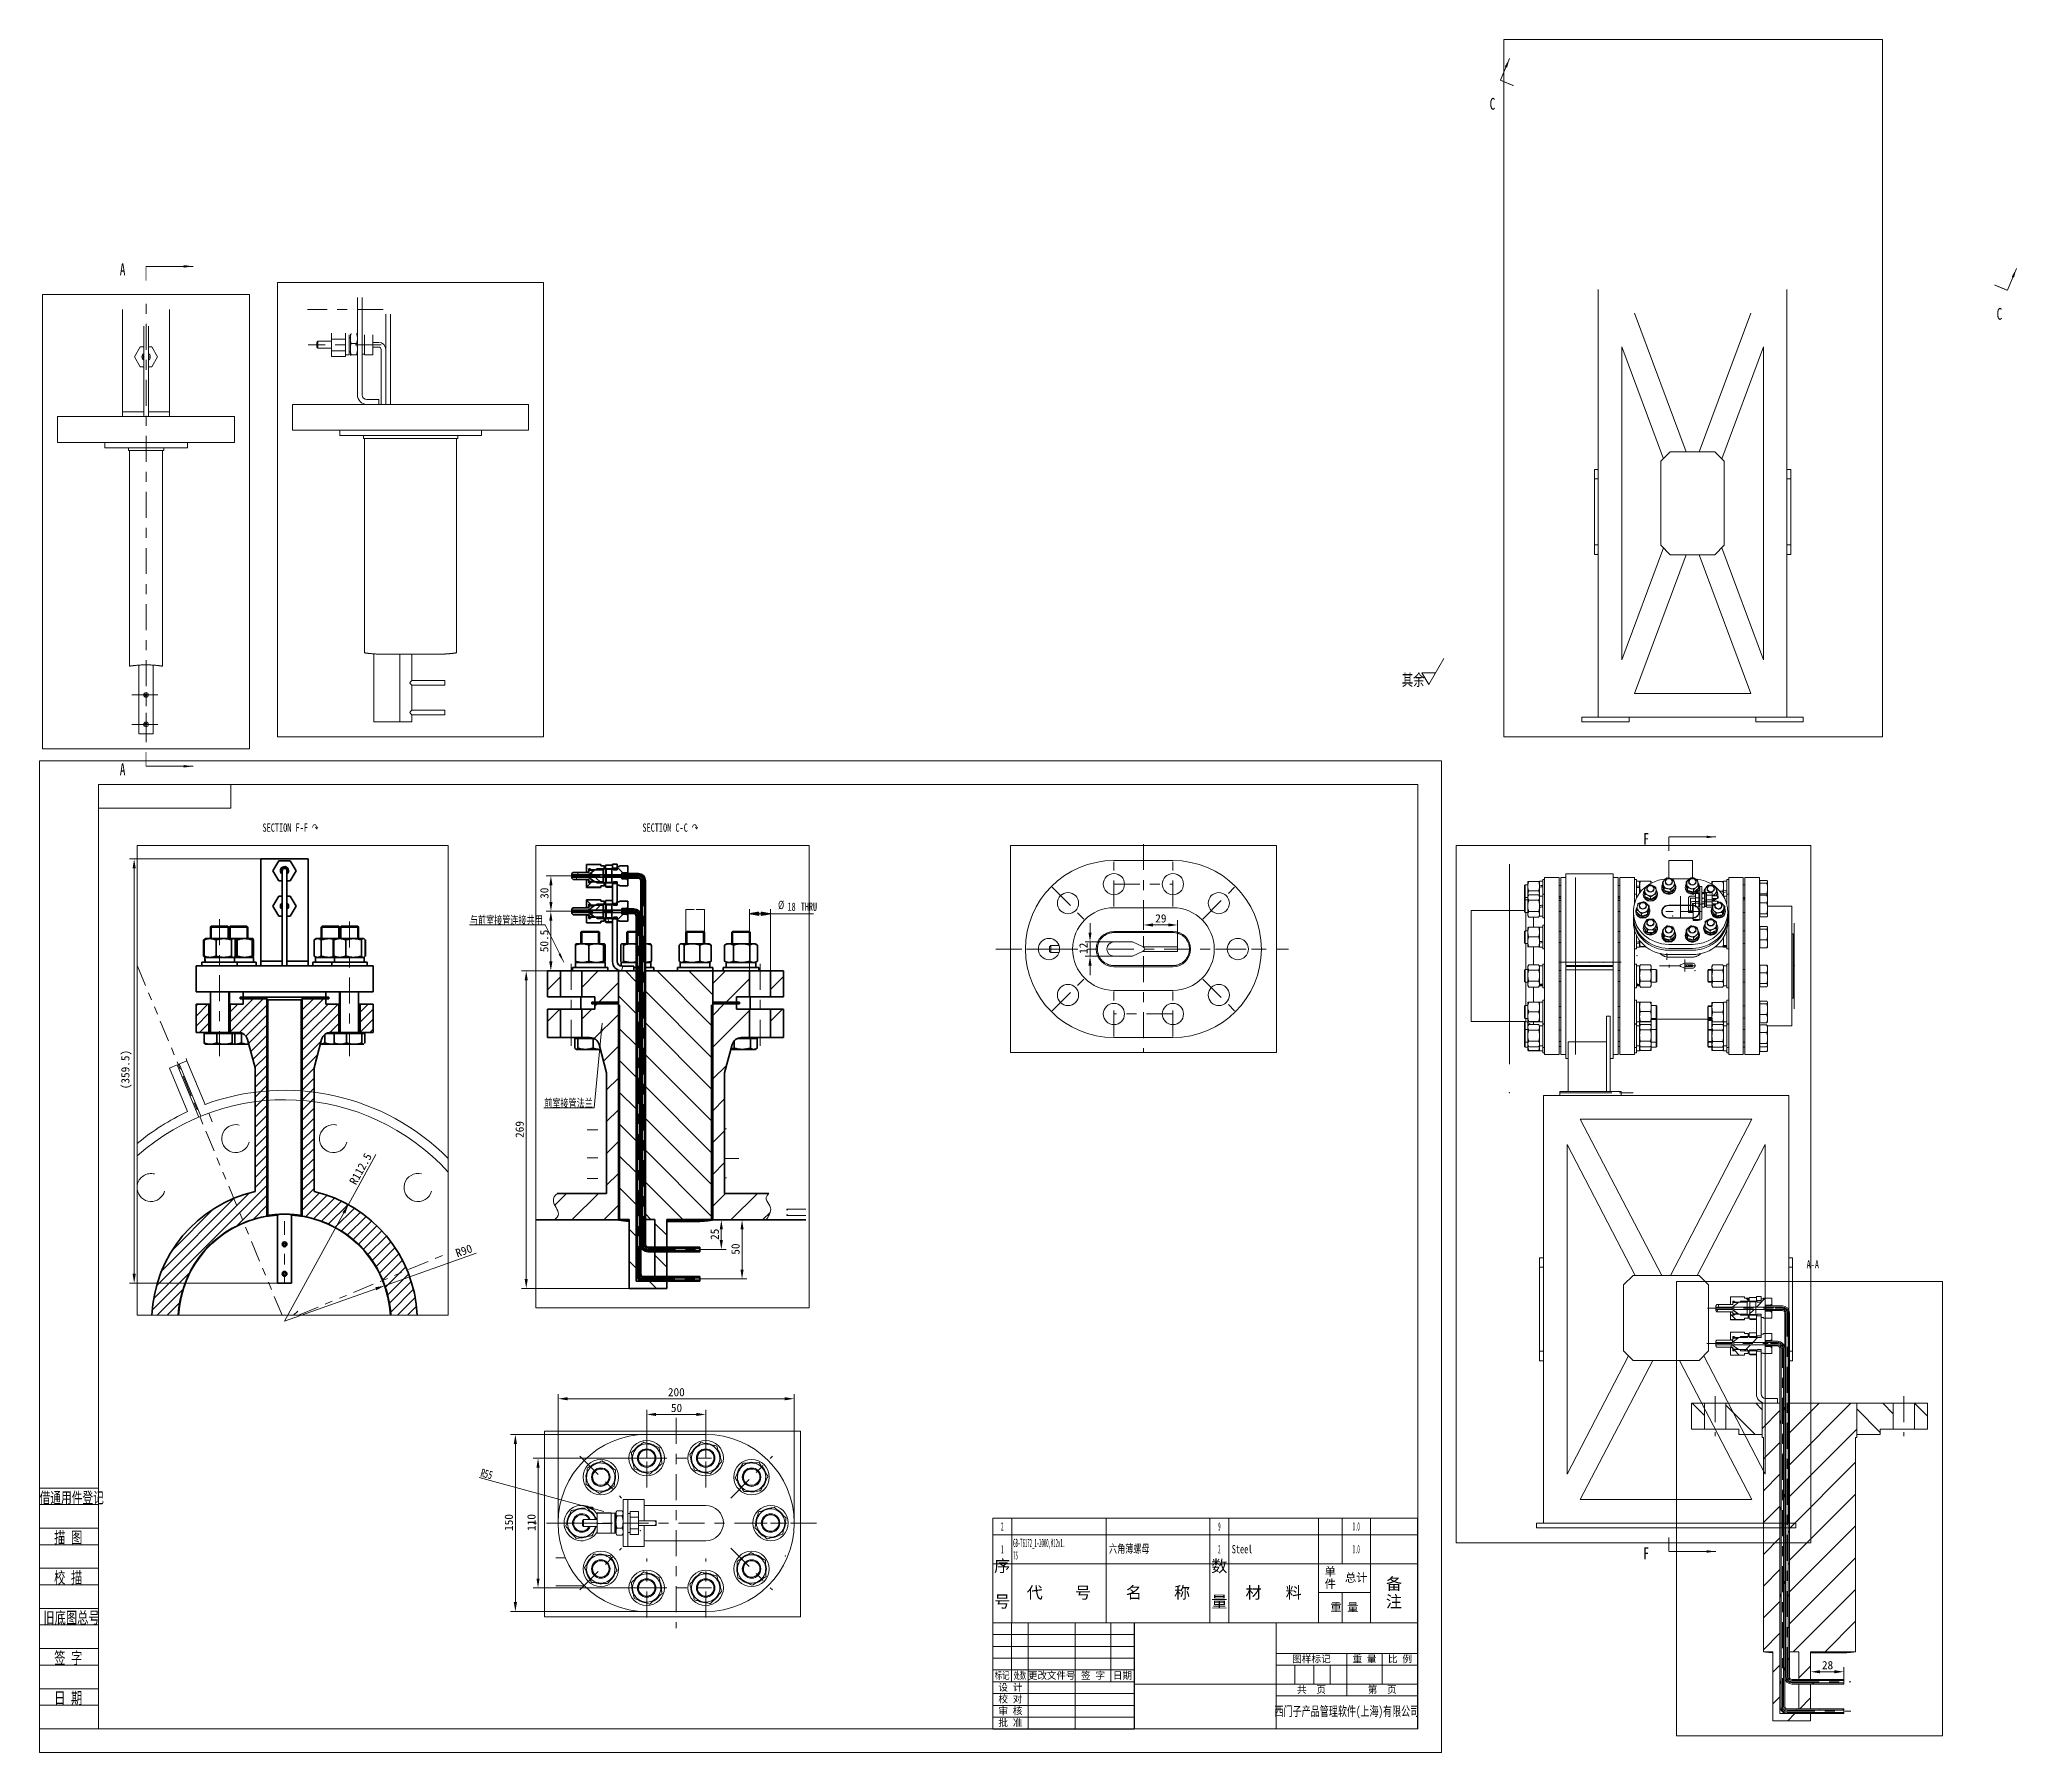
# Model space of a CAD drawing. Header units: millimetres. Extents: x 0 to 1675, y 0 to 1451.
import ezdxf

# ---------------------------------------------------------------- set-up
doc = ezdxf.new("R2010")
doc.units = ezdxf.units.MM
doc.header["$PDSIZE"] = -5
doc.linetypes.add('CENTER', pattern=[47.5, 22, -8.5, 8.5, -8.5])
doc.linetypes.add('PHANTOM', pattern=[50.5, 18, -6.5, 6.5, -6.5, 6.5, -6.5])
doc.layers.get('0').update_dxf_attribs({"lineweight": 18})
for name, color, linetype, lineweight in [('1', 7, 'Continuous', 18), ('170', 7, 'Continuous', 18), ('171', 7, 'Continuous', 18), ('173', 7, 'Continuous', 18), ('尺寸线层', 3, 'Continuous', 18)]:
    doc.layers.add(name, color=color, linetype=linetype, lineweight=lineweight)
doc.styles.add('Arial', font='')
doc.styles.add('chinesef_fs', font='')
doc.styles.add('宋体', font='')
doc.styles.get('Arial').set_extended_font_data('宋体')
doc.styles.get('chinesef_fs').set_extended_font_data('仿宋')
doc.styles.get('宋体').set_extended_font_data('宋体')
doc.dimstyles.get("Standard").update_dxf_attribs({"dimtxt": 0.18, "dimasz": 0.18, "dimexe": 0.18, "dimexo": 0.0625, "dimgap": 0.09, "dimtad": 0, "dimtih": 1, "dimtoh": 1, "dimdec": 4, "dimzin": 0, "dimdsep": 46, "dimtxsty": 'Standard', "dimcen": 0.09, "dimdle": 0.36, "dimadec": 0, "dimazin": 0, "dimtfac": 1, "dimtdec": 4, "dimtofl": 0, "dimtmove": 0, "dimatfit": 3, "dimfxl": 1, "dimtolj": 1, "dimarcsym": 0})
pattern_1 = [(134.9544, (0, 0), (-13.4811, -13.45965), [])]
pattern_2 = [(74.9848, (0, 0), (-18.39958, 4.93539), [])]
pattern_3 = [(45, (0, 0), (-13.47038, 13.47038), [])]
pattern_4 = [(104.9696, (0, 0), (-18.4035, -4.92073), [])]

msp = doc.modelspace()

# ---------------------------------------------------------------- texts
at = {"layer": '170', "color": 4, "linetype": 'Continuous', "lineweight": 13, "attachment_point": 7, "line_spacing_factor": 1.047437, "style": 'Arial'}
for s, insert, char_height, width in [('{\\W0.7;A}', (68.02527, 1251.51251), 10, 9.4636872), ('{\\W0.7;A}', (68.02527, 827.97249), 10, 9.4636872), ('{\\W0.7; A-A}', (1494.04401, 410.04505), 7, 27.7575419)]:
    msp.add_mtext(s, dxfattribs=dict(at, insert=insert, char_height=char_height, width=width))
at = {"layer": '170', "color": 254, "linetype": 'Continuous', "lineweight": 13, "char_height": 10, "attachment_point": 7, "line_spacing_factor": 0.903614, "style": 'chinesef_fs'}
for s, insert, width in [('{\\H0.95x;\\W0.7;借通用件登记}', (0.0666, 210.00923), 114.152), ('{\\W0.7;描 图}', (12.36505, 176.00923), 47.52), ('{\\W0.7;校 描}', (12.36505, 142.00923), 48.4), ('{\\W0.7;旧底图总号}', (3.25509, 108.00924), 97.28), ('{\\W0.7;签 字}', (12.36505, 74.00924), 47.2), ('{\\W0.7;日 期}', (12.36505, 40.00923), 43.2)]:
    msp.add_mtext(s, dxfattribs=dict(at, insert=insert, width=width))
at = {"layer": '171', "color": 4, "linetype": 'Continuous', "lineweight": 13, "attachment_point": 7, "line_spacing_factor": 1.12395, "style": '宋体'}
for s, insert, char_height, width in [('{\\W0.7;C}', (1228.95181, 1391.6001), 10, 8.6815642), ('{\\W0.7;C}', (1658.57066, 1213.64614), 10, 8.6815642), ('{\\W0.7;SECTION F-F ↷}', (188.95604, 779.92585), 7, 92.4703911), ('{\\W0.7;SECTION C-C ↷}', (510.90738, 779.92585), 7, 92.4703911), ('{\\W0.7;F}', (1359.20478, 769.04668), 10, 9.150838), ('{\\W0.7;F}', (1359.20478, 163.66838), 10, 9.150838)]:
    msp.add_mtext(s, dxfattribs=dict(at, insert=insert, char_height=char_height, width=width))
at = {"layer": '173', "color": 254, "linetype": 'Continuous', "lineweight": 13, "insert": (1154.54763, 902.62339), "char_height": 10, "width": 38.16, "attachment_point": 7, "line_spacing_factor": 0.903614, "style": 'chinesef_fs'}
msp.add_mtext('{\\W0.7;其余}', dxfattribs=at)
at = {"layer": '173', "color": 3, "linetype": 'Continuous', "lineweight": 18, "char_height": 7, "attachment_point": 7, "line_spacing_factor": 0.654564, "style": '宋体'}
for s, insert, width in [('{\\fsimsun|b1|i0|c134|p2;\\W0.6;%%C }', (625.93064, 714.19398), 5.5843575), ('{\\fsimsun|b1|i0|c134|p2;\\W0.6;18}', (633.97906, 712.9367), 9.9486034), ('{\\fsimsun|b1|i0|c134|p2;\\W0.6; THRU}', (641.74886, 712.9367), 29.7519553)]:
    msp.add_mtext(s, dxfattribs=dict(at, insert=insert, width=width))

# ---------------------------------------------------------------- blocks, each defined once
blk = doc.blocks.new('HATCH1')
at = {"color": 4, "lineweight": 13}
for p, q in [((80.804101, 309.489018), (90.564432, 319.24935)), ((80.804101, 305.246378), (94.807073, 319.24935)), ((86.304101, 319.231659), (86.321791, 319.24935)), ((111.304101, 318.775815), (111.777636, 319.24935)), ((111.304101, 314.533174), (116.020276, 319.24935)), ((111.304101, 310.290534), (120.262917, 319.24935)), ((66.304101, 316.202222), (67.101229, 316.99935)), ((66.304101, 311.959581), (71.343869, 316.99935)), ((66.304101, 307.716941), (71.804101, 313.216941)), ((80.804101, 313.731659), (84.071791, 316.99935)), ((84.764486, 304.964123), (96.304101, 316.503737)), ((87.438031, 303.395026), (96.304101, 312.261096)), ((111.304101, 306.047893), (122.255558, 316.99935)), ((111.304101, 301.805252), (126.498198, 316.99935)), ((111.304101, 297.562612), (126.804101, 313.062612)), ((135.804101, 313.57733), (139.22612, 316.99935)), ((135.804101, 309.33469), (141.304101, 314.83469)), ((135.804101, 305.092049), (141.304101, 310.592049)), ((67.829151, 304.99935), (71.804101, 308.9743)), ((88.568012, 300.282367), (96.304101, 308.018456)), ((89.464588, 296.936302), (96.304101, 303.775815)), ((122.962297, 304.978167), (126.804101, 308.819971)), ((139.954042, 304.99935), (141.304101, 306.349408)), ((90.361163, 293.590237), (96.304101, 299.533174)), ((91.257739, 290.244172), (96.304101, 295.290534)), ((111.304101, 293.319971), (119.32338, 301.33925)), ((111.304101, 289.07733), (117.770466, 295.543695)), ((91.304101, 286.047893), (96.304101, 291.047893)), ((91.304101, 281.805252), (96.304101, 286.805252)), ((111.304101, 284.83469), (116.304101, 289.83469)), ((111.304101, 280.592049), (116.304101, 285.592049)), ((91.304101, 277.562612), (96.304101, 282.562612)), ((91.304101, 273.319971), (96.304101, 278.319971)), ((111.304101, 276.349408), (116.304101, 281.349408)), ((111.304101, 272.106767), (116.304101, 277.106767)), ((91.304101, 269.07733), (96.304101, 274.07733)), ((91.304101, 264.83469), (96.304101, 269.83469)), ((111.304101, 267.864127), (116.304101, 272.864127)), ((111.304101, 263.621486), (116.304101, 268.621486)), ((91.304101, 260.592049), (96.304101, 265.592049)), ((91.304101, 256.349408), (96.304101, 261.349408)), ((111.304101, 259.378845), (116.304101, 264.378845)), ((111.304101, 255.136205), (116.304101, 260.136205)), ((91.304101, 252.106767), (96.304101, 257.106767)), ((91.304101, 247.864127), (96.304101, 252.864127)), ((111.304101, 250.893564), (116.304101, 255.893564)), ((111.304101, 246.650923), (116.304101, 251.650923)), ((91.304101, 243.621486), (96.304101, 248.621486)), ((91.304101, 239.378845), (96.304101, 244.378845)), ((111.304101, 242.408283), (116.304101, 247.408283)), ((111.304101, 238.165642), (116.304101, 243.165642)), ((48.350778, 192.182882), (96.304101, 240.136205)), ((49.559174, 197.633918), (88.919532, 236.994277)), ((51.750416, 204.067801), (82.48565, 234.803035)), ((83.129264, 222.718727), (96.304101, 235.893564)), ((111.304101, 233.923001), (116.304101, 238.923001)), ((111.304101, 229.680361), (118.633206, 237.009465)), ((112.723019, 226.856638), (121.881696, 236.015315)), ((116.13574, 226.026719), (124.973039, 234.864017)), ((56.277891, 212.837917), (73.715534, 230.27556)), ((90.341551, 225.688373), (96.304101, 231.650923)), ((95.955417, 227.059599), (96.304101, 227.408283)), ((119.335705, 224.984043), (127.919442, 233.56778)), ((122.346046, 223.751743), (130.730309, 232.136006)), ((125.183357, 222.346413), (133.412882, 230.575938)), ((127.859611, 220.780027), (135.972678, 228.893094)), ((130.383338, 219.061113), (138.413789, 227.091564)), ((132.760346, 217.19548), (140.739084, 225.174219)), ((134.994172, 215.186666), (142.950346, 223.142839)), ((137.086338, 213.03619), (145.048348, 220.998201)), ((139.03645, 210.743663), (147.03289, 218.740102)), ((140.842179, 208.306751), (148.90279, 216.367362)), ((142.499091, 205.721022), (150.65583, 213.877761)), ((144.000324, 202.979615), (152.288656, 211.267947)), ((47.740955, 187.330418), (63.834724, 203.424187)), ((145.336039, 200.072689), (153.79662, 208.53327)), ((146.492534, 196.986543), (155.173536, 205.667545)), ((147.450813, 193.702181), (156.411333, 202.662702)), ((49.860962, 185.207785), (60.865077, 196.2119)), ((148.1842, 190.192927), (157.499547, 199.508274)), ((148.654126, 186.420213), (158.424556, 196.190643)), ((151.684339, 185.207785), (159.168428, 192.691874)), ((54.103603, 185.207785), (59.493852, 190.598034)), ((58.346244, 185.207785), (58.90539, 185.766932)), ((155.92698, 185.207785), (159.707081, 188.987886))]:
    blk.add_line(p, q, dxfattribs=at)
blk = doc.blocks.new('*X4')
at = {"layer": '171', "linetype": 'Continuous', "lineweight": 18}
blk.add_hatch(color=0, dxfattribs=at).paths.add_polyline_path([(7.3, 71.8), (7.6, 63.8), (5.6, 63.9)], flags=0)
at = {"layer": '171', "color": 0, "linetype": 'Continuous', "lineweight": 18}
for p, q in [((7.3, 71.8), (0.6, 0)), ((0.6, 0), (0, 0)), ((0, 0), (0, 0))]:
    blk.add_line(p, q, dxfattribs=at)
blk = doc.blocks.new('LABLE3D_1')
at = {"layer": '171', "color": 4, "linetype": 'Continuous', "lineweight": 18, "insert": (-20.870644, -0.209035), "char_height": 3.5, "width": 41.33519553, "attachment_point": 7, "line_spacing_factor": 1.12395, "style": '宋体'}
blk.add_mtext('{\\W0.7;前室接管法兰}', dxfattribs=at)
blk = doc.blocks.new('*X6')
at = {"layer": '171', "linetype": 'Continuous', "lineweight": 18}
blk.add_hatch(color=0, dxfattribs=at).paths.add_polyline_path([(16.4, -31.7), (11.9, -25), (13.7, -24.1)], flags=0)
at = {"layer": '171', "color": 0, "linetype": 'Continuous', "lineweight": 18}
for p, q in [((0.6, 0), (0, 0)), ((0, 0), (0, 0)), ((16.4, -31.7), (0.6, 0))]:
    blk.add_line(p, q, dxfattribs=at)
blk = doc.blocks.new('LABLE3D_2')
at = {"layer": '171', "color": 4, "linetype": 'Continuous', "lineweight": 18, "insert": (-31.573715, -0.209036), "char_height": 3.5, "width": 61.81117318, "attachment_point": 7, "line_spacing_factor": 1.12395, "style": '宋体'}
blk.add_mtext('{\\W0.7;与前室接管连接共用}', dxfattribs=at)
blk = doc.blocks.new('ASSORTED_DRAFT1')
at = {"lineweight": 18}
blk.add_hatch(color=3, dxfattribs=at).paths.add_polyline_path([(837.698172, 628.616348), (836.653963, 624.719307), (835.680913, 625.122353)], flags=0)
blk = doc.blocks.new('ASSORTED_DRAFT2')
at = {"lineweight": 18}
blk.add_hatch(color=3, dxfattribs=at).paths.add_polyline_path([(622.888747, 717.593326), (621.844538, 713.696284), (620.871488, 714.099331)], flags=0)
blk = doc.blocks.new('ASSORTED_DRAFT3')
at = {"lineweight": 18}
blk.add_hatch(color=3, dxfattribs=at).paths.add_polyline_path([(65.128263, 629.511449), (61.128265, 628.984839), (61.128261, 630.038059)], flags=0)
blk = doc.blocks.new('ASSORTED_DRAFT4')
at = {"lineweight": 18}
blk.add_hatch(color=3, dxfattribs=at).paths.add_polyline_path([(65.128263, 417.74144), (61.128265, 417.21483), (61.128261, 418.26805)], flags=0)
blk = doc.blocks.new('ASSORTED_DRAFT5')
at = {"lineweight": 18}
blk.add_hatch(color=3, dxfattribs=at).paths.add_polyline_path([(710.361568, 387.82196), (706.36157, 387.29535), (706.361566, 388.34857)], flags=0)
blk = doc.blocks.new('ASSORTED_DRAFT6')
at = {"lineweight": 18}
blk.add_hatch(color=3, dxfattribs=at).paths.add_polyline_path([(710.361568, 85.132812), (706.36157, 84.606202), (706.361566, 85.659422)], flags=0)
blk = doc.blocks.new('*X14')
at = {"layer": '171'}
for points in [[(1508.979461, 69.700504), (1508.979461, 67.033837), (1500.979461, 68.367171)], [(1520.979461, 67.033837), (1520.979461, 69.700504), (1528.979461, 68.367171)]]:
    blk.add_hatch(color=3, dxfattribs=at).paths.add_polyline_path(points, flags=0)
at = {"layer": '171', "color": 3, "linetype": 'Continuous', "lineweight": 18}
for p, q in [((1500.979461, 67.873065), (1500.979461, 72.367171)), ((1508.979461, 68.367171), (1520.979461, 68.367171)), ((1528.979461, 60.872711), (1528.979461, 72.367171))]:
    blk.add_line(p, q, dxfattribs=at)
at = {"layer": '171', "color": 3, "lineweight": 13, "insert": (1510.523961, 77.467171), "char_height": 7, "width": 17.83240223, "attachment_point": 1, "style": '宋体'}
blk.add_mtext('28', dxfattribs=at)
blk = doc.blocks.new('*X15')
at = {"layer": '171'}
for points in [[(888.931248, 694.64392), (891.597915, 694.64392), (890.264582, 686.64392)], [(891.597915, 666.64392), (888.931248, 666.64392), (890.264582, 674.64392)]]:
    blk.add_hatch(color=3, dxfattribs=at).paths.add_polyline_path(points, flags=0)
at = {"layer": '171', "color": 3, "linetype": 'Continuous', "lineweight": 18}
for p, q in [((890.264582, 694.64392), (890.264582, 702.64392)), ((910.512046, 686.64392), (886.264582, 686.64392)), ((910.512046, 674.64392), (886.264582, 674.64392)), ((890.264582, 686.64392), (890.264582, 674.64392)), ((890.264582, 666.64392), (890.264582, 658.64392))]:
    blk.add_line(p, q, dxfattribs=at)
at = {"layer": '171', "color": 3, "lineweight": 13, "insert": (881.164581, 676.51742), "char_height": 7, "width": 16.5027933, "attachment_point": 1, "rotation": 90, "style": '宋体'}
blk.add_mtext('12', dxfattribs=at)
blk = doc.blocks.new('*X16')
at = {"layer": '171'}
for points in [[(404.59945, 261.36015), (401.932783, 261.36015), (403.266116, 269.36015)], [(401.932783, 127.36015), (404.59945, 127.36015), (403.266116, 119.36015)]]:
    blk.add_hatch(color=3, dxfattribs=at).paths.add_polyline_path(points, flags=0)
at = {"layer": '171', "color": 3, "linetype": 'Continuous', "lineweight": 18}
for p, q in [((514.530117, 269.36015), (399.266116, 269.36015)), ((403.266116, 261.36015), (403.266116, 127.36015)), ((514.530117, 119.36015), (399.266116, 119.36015))]:
    blk.add_line(p, q, dxfattribs=at)
at = {"layer": '171', "color": 3, "lineweight": 13, "insert": (394.166116, 187.67515), "char_height": 7, "width": 26.74860335, "attachment_point": 1, "rotation": 90, "style": '宋体'}
blk.add_mtext('150', dxfattribs=at)
blk = doc.blocks.new('*X17')
at = {"layer": '171'}
for points in [[(423.792135, 241.36015), (421.125469, 241.36015), (422.458802, 249.36015)], [(421.125469, 147.36015), (423.792135, 147.36015), (422.458802, 139.36015)]]:
    blk.add_hatch(color=3, dxfattribs=at).paths.add_polyline_path(points, flags=0)
at = {"layer": '171', "color": 3, "linetype": 'Continuous', "lineweight": 18}
for p, q in [((514.530117, 249.36015), (418.458802, 249.36015)), ((422.458802, 241.36015), (422.458802, 147.36015)), ((514.530117, 139.36015), (418.458802, 139.36015))]:
    blk.add_line(p, q, dxfattribs=at)
at = {"layer": '171', "color": 3, "lineweight": 13, "insert": (413.358802, 187.67515), "char_height": 7, "width": 26.74860335, "attachment_point": 1, "rotation": 90, "style": '宋体'}
blk.add_mtext('110', dxfattribs=at)
blk = doc.blocks.new('*X18')
at = {"layer": '171'}
for points in [[(579.128392, 443.150495), (576.461725, 443.150495), (577.795058, 451.150495)], [(576.461725, 434.150495), (579.128392, 434.150495), (577.795058, 426.150495)]]:
    blk.add_hatch(color=3, dxfattribs=at).paths.add_polyline_path(points, flags=0)
at = {"layer": '171', "color": 3, "linetype": 'Continuous', "lineweight": 18}
for p, q in [((570.58234, 451.150495), (581.795058, 451.150495)), ((577.795058, 434.150495), (577.795058, 443.150495)), ((559.58234, 426.150495), (581.795058, 426.150495))]:
    blk.add_line(p, q, dxfattribs=at)
at = {"layer": '171', "color": 3, "lineweight": 13, "insert": (568.695058, 434.212495), "char_height": 7, "width": 17.75418994, "attachment_point": 1, "rotation": 90, "style": '宋体'}
blk.add_mtext('25', dxfattribs=at)
blk = doc.blocks.new('*X19')
at = {"layer": '171'}
for points in [[(596.712601, 443.150495), (594.045935, 443.150495), (595.379268, 451.150495)], [(594.045935, 409.150495), (596.712601, 409.150495), (595.379268, 401.150495)]]:
    blk.add_hatch(color=3, dxfattribs=at).paths.add_polyline_path(points, flags=0)
at = {"layer": '171', "color": 3, "linetype": 'Continuous', "lineweight": 18}
for p, q in [((610.06071, 451.150495), (591.379268, 451.150495)), ((595.379268, 409.150495), (595.379268, 443.150495)), ((559.58234, 401.150495), (599.379268, 401.150495))]:
    blk.add_line(p, q, dxfattribs=at)
at = {"layer": '171', "color": 3, "lineweight": 13, "insert": (586.279268, 421.694995), "char_height": 7, "width": 17.83240223, "attachment_point": 1, "rotation": 90, "style": '宋体'}
blk.add_mtext('50', dxfattribs=at)
blk = doc.blocks.new('*X20')
at = {"layer": '171'}
for points in [[(81.537003, 748.998699), (78.870336, 748.998699), (80.203669, 756.998699)], [(78.870336, 405.498699), (81.537003, 405.498699), (80.203669, 397.498699)]]:
    blk.add_hatch(color=3, dxfattribs=at).paths.add_polyline_path(points, flags=0)
at = {"layer": '171', "color": 3, "linetype": 'Continuous', "lineweight": 18}
for p, q in [((187.608202, 756.998699), (76.203669, 756.998699)), ((80.203669, 748.998699), (80.203669, 405.498699)), ((201.608202, 397.498699), (76.203669, 397.498699))]:
    blk.add_line(p, q, dxfattribs=at)
at = {"layer": '171', "color": 3, "lineweight": 13, "insert": (69.185669, 561.901199), "char_height": 7, "width": 61.39664804, "attachment_point": 1, "rotation": 90, "style": '宋体'}
blk.add_mtext('(359.5)', dxfattribs=at)
blk = doc.blocks.new('*X21')
at = {"layer": '171'}
for points in [[(413.788138, 654.150495), (411.121471, 654.150495), (412.454805, 662.150495)], [(411.121471, 401.150495), (413.788138, 401.150495), (412.454805, 393.150495)]]:
    blk.add_hatch(color=3, dxfattribs=at).paths.add_polyline_path(points, flags=0)
at = {"layer": '171', "color": 3, "linetype": 'Continuous', "lineweight": 18}
for p, q in [((430.58234, 662.150495), (408.454805, 662.150495)), ((412.454805, 654.150495), (412.454805, 401.150495)), ((499.58234, 393.150495), (408.454805, 393.150495))]:
    blk.add_line(p, q, dxfattribs=at)
at = {"layer": '171', "color": 3, "lineweight": 13, "insert": (403.354805, 520.671495), "char_height": 7, "width": 27.92178771, "attachment_point": 1, "rotation": 90, "style": '宋体'}
blk.add_mtext('269', dxfattribs=at)
blk = doc.blocks.new('*X22')
at = {"layer": '171'}
for points in [[(434.638752, 704.650495), (431.972085, 704.650495), (433.305419, 712.650495)], [(431.972085, 670.150495), (434.638752, 670.150495), (433.305419, 662.150495)]]:
    blk.add_hatch(color=3, dxfattribs=at).paths.add_polyline_path(points, flags=0)
at = {"layer": '171', "color": 3, "linetype": 'Continuous', "lineweight": 18}
for p, q in [((466.58234, 712.650495), (429.305419, 712.650495)), ((433.305419, 704.650495), (433.305419, 670.150495)), ((436.08234, 662.150495), (429.305419, 662.150495))]:
    blk.add_line(p, q, dxfattribs=at)
at = {"layer": '171', "color": 3, "lineweight": 13, "insert": (424.205419, 677.995995), "char_height": 7, "width": 37.62011173, "attachment_point": 1, "rotation": 90, "style": '宋体'}
blk.add_mtext('50.5', dxfattribs=at)
blk = doc.blocks.new('*X23')
at = {"layer": '171'}
for points in [[(434.730467, 734.650495), (432.063801, 734.650495), (433.397134, 742.650495)], [(432.063801, 720.650495), (434.730467, 720.650495), (433.397134, 712.650495)]]:
    blk.add_hatch(color=3, dxfattribs=at).paths.add_polyline_path(points, flags=0)
at = {"layer": '171', "color": 3, "linetype": 'Continuous', "lineweight": 18}
for p, q in [((472.48234, 742.650495), (429.397134, 742.650495)), ((433.397134, 734.650495), (433.397134, 720.650495)), ((466.58234, 712.650495), (429.397134, 712.650495))]:
    blk.add_line(p, q, dxfattribs=at)
at = {"layer": '171', "color": 3, "lineweight": 13, "insert": (424.297134, 723.194995), "char_height": 7, "width": 17.83240223, "attachment_point": 1, "rotation": 90, "style": '宋体'}
blk.add_mtext('30', dxfattribs=at)
blk = doc.blocks.new('*X24')
at = {"layer": '171'}
for points in [[(943.512046, 702.387578), (943.512046, 699.720911), (935.512046, 701.054245)], [(956.512046, 699.720911), (956.512046, 702.387578), (964.512046, 701.054245)]]:
    blk.add_hatch(color=3, dxfattribs=at).paths.add_polyline_path(points, flags=0)
at = {"layer": '171', "color": 3, "linetype": 'Continuous', "lineweight": 18}
for p, q in [((935.512046, 715.64392), (935.512046, 697.054245)), ((964.512046, 680.64392), (964.512046, 705.054245)), ((943.512046, 701.054245), (956.512046, 701.054245))]:
    blk.add_line(p, q, dxfattribs=at)
at = {"layer": '171', "color": 3, "lineweight": 13, "insert": (945.535546, 710.154245), "char_height": 7, "width": 17.91061453, "attachment_point": 1, "style": '宋体'}
blk.add_mtext('29', dxfattribs=at)
blk = doc.blocks.new('*X25')
at = {"layer": '171'}
for points in [[(522.530117, 287.685775), (522.530117, 285.019109), (514.530117, 286.352442)], [(556.530117, 285.019109), (556.530117, 287.685775), (564.530117, 286.352442)]]:
    blk.add_hatch(color=3, dxfattribs=at).paths.add_polyline_path(points, flags=0)
at = {"layer": '171', "color": 3, "linetype": 'Continuous', "lineweight": 18}
for p, q in [((514.530117, 249.36015), (514.530117, 290.352442)), ((522.530117, 286.352442), (556.530117, 286.352442)), ((564.530117, 249.36015), (564.530117, 290.352442))]:
    blk.add_line(p, q, dxfattribs=at)
at = {"layer": '171', "color": 3, "lineweight": 13, "insert": (535.074617, 295.452442), "char_height": 7, "width": 17.83240223, "attachment_point": 1, "style": '宋体'}
blk.add_mtext('50', dxfattribs=at)
blk = doc.blocks.new('*X26')
at = {"layer": '171'}
for points in [[(447.530117, 301.004169), (447.530117, 298.337502), (439.530117, 299.670835)], [(631.530117, 298.337502), (631.530117, 301.004169), (639.530117, 299.670835)]]:
    blk.add_hatch(color=3, dxfattribs=at).paths.add_polyline_path(points, flags=0)
at = {"layer": '171', "color": 3, "linetype": 'Continuous', "lineweight": 18}
for p, q in [((439.530117, 194.36015), (439.530117, 303.670835)), ((639.530117, 194.36015), (639.530117, 303.670835)), ((447.530117, 299.670835), (631.530117, 299.670835))]:
    blk.add_line(p, q, dxfattribs=at)
at = {"layer": '171', "color": 3, "lineweight": 13, "insert": (532.533617, 308.770835), "char_height": 7, "width": 28, "attachment_point": 1, "style": '宋体'}
blk.add_mtext('200', dxfattribs=at)
blk = doc.blocks.new('*X27')
at = {"layer": '173'}
blk.add_hatch(color=3, dxfattribs=at).paths.add_polyline_path([(285.374102, 391.541791), (284.486285, 394.056327), (292.473802, 395.462508)], flags=0)
at = {"layer": '173', "color": 3, "linetype": 'Continuous', "lineweight": 18}
for p, q in [((292.473802, 395.462508), (370.119148, 422.877036)), ((207.608202, 365.498699), (284.930193, 392.799059))]:
    blk.add_line(p, q, dxfattribs=at)
at = {"layer": '173', "color": 3, "lineweight": 13, "insert": (351.723142, 426.032444), "char_height": 7, "width": 31.38034143, "attachment_point": 1, "rotation": 19.446784952, "style": '宋体'}
blk.add_mtext('R90', dxfattribs=at)
blk = doc.blocks.new('*X28')
at = {"layer": '173'}
blk.add_hatch(color=3, dxfattribs=at).paths.add_polyline_path([(259.076995, 456.454684), (256.739572, 457.738258), (261.759008, 464.10874)], flags=0)
at = {"layer": '173', "color": 3, "linetype": 'Continuous', "lineweight": 18}
for p, q in [((261.759008, 464.10874), (285.071746, 506.56185)), ((207.608202, 365.498699), (257.908284, 457.096471))]:
    blk.add_line(p, q, dxfattribs=at)
blk.add_arc((207.608202, 365.498699), 112.5, 59.189721, 70.6552, dxfattribs=at)
at = {"layer": '173', "color": 3, "lineweight": 13, "insert": (262.077947, 483.595073), "char_height": 7, "width": 58.18994413, "attachment_point": 1, "rotation": 61.227011253, "style": '宋体'}
blk.add_mtext('R112.5', dxfattribs=at)
blk = doc.blocks.new('_U15')
at = {"layer": '173', "lineweight": 18}
blk.add_hatch(color=3, dxfattribs=at).paths.add_polyline_path([(230.723742, 104.377889), (234.768901, 104.011655), (234.399693, 102.650213)], flags=0)
at = {"layer": '173', "color": 3, "lineweight": 18}
blk.add_line((239.168706, 102.087675), (186.32765, 116.417789), dxfattribs=at)
at = {"layer": '173', "color": 3, "linetype": 'Continuous', "lineweight": 13, "char_height": 3.5, "attachment_point": 7, "rotation": 344.826745802, "line_spacing_factor": 0.654564, "style": '宋体'}
for s, insert, width in [('{\\W0.6;R}', (186.60043, 116.897129), 4.39548554), ('{\\W0.6;55}', (188.076137, 116.496927), 6.88651412)]:
    blk.add_mtext(s, dxfattribs=dict(at, insert=insert, width=width))
blk = doc.blocks.new('TabularNote1')
at = {"layer": '170', "color": 9, "linetype": 'Continuous', "lineweight": 18}
for p, q in [((0, 0), (60, 0)), ((0, 0), (0, -13)), ((60, 0), (60, -13)), ((60, 0), (68, 0)), ((68, 0), (76, 0)), ((76, 0), (83, 0)), ((83, 0), (90, 0)), ((90, 0), (105, 0)), ((105, 0), (120, 0)), ((120, 0), (120, -13)), ((0, -13), (0, -18)), ((60, -13), (68, -13)), ((60, -13), (60, -18)), ((68, -13), (76, -13)), ((76, -13), (83, -13)), ((83, -13), (90, -13)), ((90, -13), (105, -13)), ((90, -13), (90, -18)), ((105, -13), (120, -13)), ((105, -13), (105, -18)), ((120, -13), (120, -18)), ((0, -18), (0, -26)), ((60, -18), (68, -18)), ((60, -18), (60, -26)), ((68, -18), (76, -18)), ((68, -18), (68, -26)), ((76, -18), (83, -18)), ((76, -18), (76, -26)), ((83, -18), (90, -18)), ((83, -18), (83, -26)), ((90, -18), (105, -18)), ((90, -18), (90, -26)), ((105, -18), (120, -18)), ((105, -18), (105, -26)), ((120, -18), (120, -26)), ((0, -26), (60, -26)), ((0, -26), (0, -31)), ((0, -31), (0, -45)), ((60, -26), (68, -26)), ((60, -26), (60, -31)), ((60, -31), (68, -31)), ((60, -31), (60, -45)), ((68, -26), (76, -26)), ((68, -31), (76, -31)), ((76, -26), (83, -26)), ((76, -31), (83, -31)), ((83, -26), (90, -26)), ((83, -31), (90, -31)), ((90, -26), (105, -26)), ((90, -26), (90, -31)), ((90, -31), (105, -31)), ((105, -26), (120, -26)), ((105, -31), (120, -31)), ((120, -26), (120, -31)), ((120, -31), (120, -45)), ((0, -45), (60, -45)), ((60, -45), (68, -45)), ((68, -45), (76, -45)), ((76, -45), (83, -45)), ((83, -45), (90, -45)), ((90, -45), (105, -45)), ((105, -45), (120, -45))]:
    blk.add_line(p, q, dxfattribs=at)
at = {"layer": '173', "color": 35, "linetype": 'Continuous', "lineweight": 13, "char_height": 3, "attachment_point": 5, "line_spacing_factor": 0.903614, "style": 'chinesef_fs'}
for s, insert, width in [('图样标记', (75, -15.5), 33.1543), ('重 量', (97.5, -15.5), 20.2971), ('比 例', (112.5, -15.5), 19.2686), ('共  页', (75, -28.5), 24.6514), ('第  页', (105, -28.5), 24.5143), ('{\\H1.35x;\\W0.6775;西门子产品管理软件(上海)有限公司}', (90, -38), 126.4691)]:
    blk.add_mtext(s, dxfattribs=dict(at, insert=insert, width=width))
blk = doc.blocks.new('TabularNote2')
at = {"layer": '170', "color": 9, "linetype": 'Continuous', "lineweight": 18}
for p, q in [((0, 0), (8, 0)), ((0, 0), (0, -5)), ((8, 0), (8, -5)), ((8, 0), (15, 0)), ((15, 0), (15, -5)), ((15, 0), (35, 0)), ((35, 0), (35, -5)), ((35, 0), (50, 0)), ((50, 0), (50, -5)), ((50, 0), (60, 0)), ((60, 0), (60, -5)), ((0, -5), (8, -5)), ((0, -5), (0, -10)), ((8, -5), (15, -5)), ((8, -5), (8, -10)), ((15, -5), (35, -5)), ((15, -5), (15, -10)), ((35, -5), (50, -5)), ((35, -5), (35, -10)), ((50, -5), (60, -5)), ((50, -5), (50, -10)), ((60, -5), (60, -10)), ((0, -10), (8, -10)), ((0, -10), (0, -15)), ((0, -15), (8, -15)), ((0, -15), (0, -20)), ((8, -10), (15, -10)), ((8, -10), (8, -15)), ((8, -15), (15, -15)), ((8, -15), (8, -20)), ((15, -10), (35, -10)), ((15, -10), (15, -15)), ((15, -15), (35, -15)), ((15, -15), (15, -20)), ((35, -10), (50, -10)), ((35, -10), (35, -15)), ((35, -15), (50, -15)), ((35, -15), (35, -20)), ((50, -10), (60, -10)), ((50, -10), (50, -15)), ((50, -15), (60, -15)), ((50, -15), (50, -20)), ((60, -10), (60, -15)), ((60, -15), (60, -20)), ((0, -20), (8, -20)), ((0, -20), (0, -25)), ((0, -25), (8, -25)), ((0, -25), (0, -30)), ((8, -20), (15, -20)), ((8, -20), (8, -25)), ((8, -25), (15, -25)), ((15, -20), (35, -20)), ((15, -20), (15, -25)), ((15, -25), (35, -25)), ((15, -25), (15, -30)), ((35, -20), (50, -20)), ((35, -20), (35, -25)), ((35, -25), (50, -25)), ((35, -25), (35, -30)), ((50, -20), (60, -20)), ((50, -20), (50, -25)), ((50, -25), (60, -25)), ((60, -20), (60, -25)), ((60, -25), (60, -30)), ((0, -30), (8, -30)), ((0, -30), (0, -35)), ((8, -30), (15, -30)), ((15, -30), (35, -30)), ((15, -30), (15, -35)), ((35, -30), (50, -30)), ((35, -30), (35, -35)), ((50, -30), (60, -30)), ((60, -30), (60, -35)), ((0, -35), (8, -35)), ((0, -35), (0, -40)), ((0, -40), (8, -40)), ((0, -40), (0, -45)), ((8, -35), (15, -35)), ((8, -40), (15, -40)), ((15, -35), (35, -35)), ((15, -35), (15, -40)), ((15, -40), (35, -40)), ((15, -40), (15, -45)), ((35, -35), (50, -35)), ((35, -35), (35, -40)), ((35, -40), (50, -40)), ((35, -40), (35, -45)), ((50, -35), (60, -35)), ((50, -40), (60, -40)), ((60, -35), (60, -40)), ((60, -40), (60, -45)), ((0, -45), (8, -45)), ((8, -45), (15, -45)), ((15, -45), (35, -45)), ((35, -45), (50, -45)), ((50, -45), (60, -45))]:
    blk.add_line(p, q, dxfattribs=at)
at = {"layer": '173', "color": 35, "linetype": 'Continuous', "lineweight": 13, "char_height": 3, "attachment_point": 5, "line_spacing_factor": 0.903614, "style": 'chinesef_fs'}
for s, insert, width in [('{\\W0.7488;标记}', (4, -22.5), 12.3488), ('{\\W0.6241;处数}', (11.5, -22.5), 10.2281), ('{\\W0.9537;更改文件号}', (25, -22.5), 40.5132), ('签 字', (42.5, -22.5), 20.2286), ('日期', (55, -22.5), 14.1257), ('校 对', (7.5, -32.5), 20.7429), ('设 计', (7.5, -27.5), 20.7771), ('批 准', (7.5, -42.5), 20.8114), ('审 核', (7.5, -37.5), 20.1257)]:
    blk.add_mtext(s, dxfattribs=dict(at, insert=insert, width=width))
blk = doc.blocks.new('TabularNote3')
at = {"layer": '170', "color": 3, "linetype": 'Continuous', "lineweight": 18}
for p, q in [((0, 44.25), (8, 44.25)), ((0, 44.25), (0, 37.25)), ((8, 44.25), (8, 37.25)), ((8, 44.25), (48, 44.25)), ((48, 44.25), (48, 37.25)), ((48, 44.25), (92, 44.25)), ((92, 44.25), (92, 37.25)), ((92, 44.25), (100, 44.25)), ((100, 44.25), (100, 37.25)), ((100, 44.25), (138, 44.25)), ((138, 44.25), (138, 37.25)), ((138, 44.25), (148, 44.25)), ((148, 44.25), (148, 37.25)), ((148, 44.25), (160, 44.25)), ((160, 44.25), (160, 37.25)), ((160, 44.25), (180, 44.25)), ((180, 44.25), (180, 37.25)), ((0, 37.25), (8, 37.25)), ((0, 37.25), (0, 25)), ((8, 37.25), (48, 37.25)), ((8, 37.25), (8, 25)), ((48, 37.25), (92, 37.25)), ((48, 37.25), (48, 25)), ((92, 37.25), (100, 37.25)), ((92, 37.25), (92, 25)), ((100, 37.25), (138, 37.25)), ((100, 37.25), (100, 25)), ((138, 37.25), (148, 37.25)), ((138, 37.25), (138, 25)), ((148, 37.25), (160, 37.25)), ((148, 37.25), (148, 25)), ((160, 37.25), (180, 37.25)), ((160, 37.25), (160, 25)), ((180, 37.25), (180, 25)), ((0, 25), (8, 25)), ((8, 25), (48, 25)), ((48, 25), (92, 25)), ((92, 25), (100, 25)), ((100, 25), (138, 25)), ((138, 25), (148, 25)), ((148, 25), (160, 25)), ((160, 25), (180, 25))]:
    blk.add_line(p, q, dxfattribs=at)
at = {"layer": '170', "color": 7, "linetype": 'Continuous', "lineweight": 18}
for p, q in [((0, 12.75), (0, 25)), ((0, 25), (8, 25)), ((8, 12.75), (8, 25)), ((8, 25), (48, 25)), ((48, 12.75), (48, 25)), ((48, 25), (92, 25)), ((92, 12.75), (92, 25)), ((92, 25), (100, 25)), ((100, 12.75), (100, 25)), ((100, 25), (138, 25)), ((138, 12.75), (138, 25)), ((138, 25), (148, 25)), ((148, 25), (160, 25)), ((160, 12.75), (160, 25)), ((160, 25), (180, 25)), ((180, 12.75), (180, 25)), ((0, 0), (0, 12.75)), ((8, 0), (8, 12.75)), ((48, 0), (48, 12.75)), ((92, 0), (92, 12.75)), ((100, 0), (100, 12.75)), ((138, 0), (138, 12.75)), ((138, 12.75), (148, 12.75)), ((148, 0), (148, 12.75)), ((148, 12.75), (160, 12.75)), ((160, 0), (160, 12.75)), ((180, 0), (180, 12.75)), ((0, 0), (8, 0)), ((8, 0), (48, 0)), ((48, 0), (92, 0)), ((92, 0), (100, 0)), ((100, 0), (138, 0)), ((138, 0), (148, 0)), ((148, 0), (160, 0)), ((160, 0), (180, 0))]:
    blk.add_line(p, q, dxfattribs=at)
at = {"layer": '173', "color": 5, "linetype": 'Continuous', "lineweight": 13, "line_spacing_factor": 0.903614, "style": 'chinesef_fs'}
for s, insert, char_height, width, attachment_point in [('{\\W0.35;2}', (4, 40.75), 3.5, 1.386, 5), ('{\\W0.35;9}', (96, 40.75), 3.5, 1.442, 5), ('{\\W0.35;0.0}', (154, 40.75), 3.5, 5.026, 5), ('{\\W0.35;GB-T6172_1-2000,M12x1.\\P75}', (8.637, 31.125), 3.5, 38.178, 4), ('{\\W0.7;六角薄螺母}', (49.25, 31.125), 3.5, 34.832, 4), ('{\\W0.35;1}', (4, 31.125), 3.5, 1.022, 5), ('{\\W0.35;2}', (96, 31.125), 3.5, 1.386, 5), ('{\\W0.7;Steel}', (101.25, 31.125), 3.5, 16.912, 4), ('{\\W0.35;0.0}', (154, 31.125), 3.5, 5.026, 5), ('单\\P件', (143, 18.875), 3.5, 8.88, 5), ('总计', (154, 18.875), 3.5, 18.64, 5), ('备\\P注', (170, 12.5), 5, 12.51429, 5), ('重 量', (149, 6.375), 3.5, 23.68, 5)]:
    blk.add_mtext(s, dxfattribs=dict(at, insert=insert, char_height=char_height, width=width, attachment_point=attachment_point))
at = {"layer": '173', "color": 4, "linetype": 'Continuous', "lineweight": 13, "char_height": 5, "attachment_point": 5, "line_spacing_factor": 0.903614, "style": 'chinesef_fs'}
for s, insert, width in [('序\\P\\P号\\P ', (4, 12.5), 12.22857), ('数\\P\\P量\\P ', (96, 12.5), 12.8), ('代    号', (28, 12.5), 56.05714), ('名    称', (70, 12.5), 55.88571), ('材   料', (119, 12.5), 49.37143)]:
    blk.add_mtext(s, dxfattribs=dict(at, insert=insert, width=width))
blk = doc.blocks.new('*X33')
at = {"layer": '尺寸线层', "linetype": 'Continuous'}
for points in [[(547.7, 714.1), (547.9, 714.2), (547.9, 714.1)], [(563.4, 714.1), (563.2, 714.2), (563.2, 714.1)]]:
    blk.add_hatch(color=0, dxfattribs=at).paths.add_polyline_path(points, flags=0)
at = {"layer": '尺寸线层', "color": 0, "linetype": 'Continuous'}
for p, q in [((547.7, 694.9), (547.7, 714.3)), ((554.8, 714.1), (547.7, 714.1)), ((556.4, 714.1), (563.4, 714.1)), ((563.4, 694.9), (563.4, 714.3))]:
    blk.add_line(p, q, dxfattribs=at)
at = {"layer": '尺寸线层', "color": 0, "insert": (555.6, 714.1), "char_height": 0.18, "width": 3.053, "attachment_point": 5}
blk.add_mtext('%%C直径15.6820', dxfattribs=at)

# ---------------------------------------------------------------- dimensions: what is measured, and where the dimension line sits
at = {"layer": '171', "color": 3, "linetype": 'Continuous', "lineweight": 13}
for base, p1, p2, angle, override, picture, middle in [((80.20367, 397.4987), (187.6082, 756.9987), (201.6082, 397.4987), 90, {"dimscale": 2, "dimtxt": 3.5, "dimasz": 4, "dimexe": 2, "dimexo": 0, "dimgap": 1.05, "dimtad": 1, "dimtih": 0, "dimtoh": 0, "dimdec": 3, "dimzin": 8, "dimpost": '(<>)', "dimtxsty": '宋体', "dimsah": 1, "dimdle": 8, "dimclrd": 3, "dimclre": 3, "dimclrt": 3, "dimtfac": 0.571429, "dimtdec": 2, "dimtofl": 1, "dimtzin": 8}, '*X20', (80.20367, 577.2487)), ((890.26458, 674.64392), (910.51205, 686.64392), (910.51205, 674.64392), 90, {"dimscale": 2, "dimtxt": 3.5, "dimasz": 4, "dimexe": 2, "dimexo": 0, "dimgap": 1.05, "dimtad": 1, "dimtih": 0, "dimtoh": 0, "dimdec": 1, "dimzin": 8, "dimtxsty": '宋体', "dimsah": 1, "dimdle": 8, "dimclrd": 3, "dimclre": 3, "dimclrt": 3, "dimtfac": 0.571429, "dimtdec": 2, "dimtofl": 1, "dimtzin": 8}, '*X15', (890.26458, 680.64392)), ((412.45481, 393.15049), (430.58234, 662.15049), (499.58234, 393.15049), 90, {"dimscale": 2, "dimtxt": 3.5, "dimasz": 4, "dimexe": 2, "dimexo": 0, "dimgap": 1.05, "dimtad": 1, "dimtih": 0, "dimtoh": 0, "dimdec": 3, "dimzin": 8, "dimtxsty": '宋体', "dimsah": 1, "dimdle": 8, "dimclrd": 3, "dimclre": 3, "dimclrt": 3, "dimtfac": 0.571429, "dimtdec": 2, "dimtofl": 1, "dimtzin": 8}, '*X21', (412.45481, 527.65049)), ((403.26612, 119.36015), (514.53012, 269.36015), (514.53012, 119.36015), 90, {"dimscale": 2, "dimtxt": 3.5, "dimasz": 4, "dimexe": 2, "dimexo": 0, "dimgap": 1.05, "dimtad": 1, "dimtih": 0, "dimtoh": 0, "dimdec": 1, "dimzin": 8, "dimtxsty": '宋体', "dimsah": 1, "dimdle": 8, "dimclrd": 3, "dimclre": 3, "dimclrt": 3, "dimtfac": 0.571429, "dimtdec": 2, "dimtofl": 1, "dimtzin": 8}, '*X16', (403.26612, 194.36015)), ((422.4588, 139.36015), (514.53012, 249.36015), (514.53012, 139.36015), 90, {"dimscale": 2, "dimtxt": 3.5, "dimasz": 4, "dimexe": 2, "dimexo": 0, "dimgap": 1.05, "dimtad": 1, "dimtih": 0, "dimtoh": 0, "dimdec": 1, "dimzin": 8, "dimtxsty": '宋体', "dimsah": 1, "dimdle": 8, "dimclrd": 3, "dimclre": 3, "dimclrt": 3, "dimtfac": 0.571429, "dimtdec": 2, "dimtofl": 1, "dimtzin": 8}, '*X17', (422.4588, 194.36015)), ((1528.97946, 68.36717), (1500.97946, 67.87306), (1528.97946, 60.87271), 180, {"dimscale": 2, "dimtxt": 3.5, "dimasz": 4, "dimexe": 2, "dimexo": 0, "dimgap": 1.05, "dimtad": 1, "dimtih": 0, "dimtoh": 0, "dimdec": 1, "dimzin": 8, "dimtxsty": '宋体', "dimsah": 1, "dimdle": 8, "dimclrd": 3, "dimclre": 3, "dimclrt": 3, "dimtfac": 0.571429, "dimtdec": 2, "dimtofl": 1, "dimtzin": 8}, '*X14', (1514.97946, 68.36717))]:
    dim = msp.add_linear_dim(base=base, p1=p1, p2=p2, angle=angle, dimstyle='Standard', override=override, dxfattribs=at)
    dim.commit()
    dim.dimension.update_dxf_attribs({"geometry": picture, "text_midpoint": middle, "dimtype": 160})
for base, p1, p2, text, picture, middle in [((433.39713, 712.65049), (472.48234, 742.65049), (466.58234, 712.65049), '{\\C3;30}', '*X23', (433.39713, 727.65049)), ((433.30542, 662.15049), (466.58234, 712.65049), (436.08234, 662.15049), '{\\C3;50.5}', '*X22', (433.30542, 687.40049)), ((577.79506, 451.15049), (559.58234, 426.15049), (570.58234, 451.15049), '{\\C3;25}', '*X18', (577.79506, 438.65049)), ((595.37927, 451.15049), (559.58234, 401.15049), (610.06071, 451.15049), '{\\C3;50}', '*X19', (595.37927, 426.15049))]:
    dim = msp.add_linear_dim(base=base, p1=p1, p2=p2, angle=90, text=text, dimstyle='Standard', override={"dimscale": 2, "dimtxt": 3.5, "dimasz": 4, "dimexe": 2, "dimexo": 0, "dimgap": 1.05, "dimtad": 1, "dimtih": 0, "dimtoh": 0, "dimdec": 3, "dimlfac": 0.5, "dimzin": 8, "dimtxsty": '宋体', "dimsah": 1, "dimdle": 8, "dimclrd": 3, "dimclre": 3, "dimclrt": 3, "dimtfac": 0.571429, "dimtdec": 2, "dimtofl": 1}, dxfattribs=at)
    dim.commit()
    dim.dimension.update_dxf_attribs({"geometry": picture, "text_midpoint": middle, "dimtype": 160})
for base, p1, p2, picture, middle in [((964.51205, 701.05425), (935.51205, 715.64392), (964.51205, 680.64392), '*X24', (950.01205, 701.05425)), ((639.53012, 299.67084), (439.53012, 194.36015), (639.53012, 194.36015), '*X26', (539.53012, 299.67084)), ((564.53012, 286.35244), (514.53012, 249.36015), (564.53012, 249.36015), '*X25', (539.53012, 286.35244))]:
    dim = msp.add_linear_dim(base=base, p1=p1, p2=p2, dimstyle='Standard', override={"dimscale": 2, "dimtxt": 3.5, "dimasz": 4, "dimexe": 2, "dimexo": 0, "dimgap": 1.05, "dimtad": 1, "dimtih": 0, "dimtoh": 0, "dimdec": 1, "dimzin": 8, "dimtxsty": '宋体', "dimsah": 1, "dimdle": 8, "dimclrd": 3, "dimclre": 3, "dimclrt": 3, "dimtfac": 0.571429, "dimtdec": 2, "dimtofl": 1, "dimtzin": 8}, dxfattribs=at)
    dim.commit()
    dim.dimension.update_dxf_attribs({"geometry": picture, "text_midpoint": middle, "dimtype": 160})
at = {"layer": '173', "color": 3, "linetype": 'Continuous', "lineweight": 13}
for mpoint, picture, middle in [((261.75901, 464.10874), '*X28', (270.0544, 479.21487)), ((292.4738, 395.46251), '*X27', (354.75282, 417.45159))]:
    dim = msp.add_radius_dim(center=(207.6082, 365.4987), mpoint=mpoint, dimstyle='Standard', override={"dimscale": 2, "dimtxt": 3.5, "dimasz": 4, "dimexe": 2, "dimexo": 0, "dimgap": 1.05, "dimtad": 1, "dimtih": 0, "dimtoh": 0, "dimdec": 3, "dimzin": 8, "dimpost": 'R<>', "dimtxsty": '宋体', "dimsah": 1, "dimdle": 8, "dimclrd": 3, "dimclre": 3, "dimclrt": 3, "dimtfac": 0.571429, "dimtdec": 2, "dimatfit": 2, "dimtzin": 8}, dxfattribs=at)
    dim.commit()
    dim.dimension.update_dxf_attribs({"geometry": picture, "text_midpoint": middle, "dimtype": 164})
at = {"layer": '尺寸线层'}
dim = msp.add_linear_dim(base=(563.42334, 714.12398), p1=(547.74134, 694.8664), p2=(563.42334, 694.8664), dimstyle='Standard', override={"dimpost": '%%C直径<>', "dimsah": 1, "dimtfill": 1, "dimtzin": 8}, dxfattribs=at)
dim.commit()
dim.dimension.update_dxf_attribs({"geometry": '*X33', "text_midpoint": (555.58234, 714.12398)})

# ---------------------------------------------------------------- hatches: boundary and pattern name
at = {"layer": '1', "linetype": 'Continuous', "lineweight": 18}
h = msp.add_hatch(dxfattribs=at)
h.set_pattern_fill('ANSI31', color=155, style=0, pattern_type=0)
h.set_pattern_definition(pattern_1)
h.paths.add_polyline_path([(1447.99676, 382.37271), (1447.09676, 381.47271), (1436.89676, 381.47271), (1435.99676, 382.37271), (1434.99676, 382.37271), (1434.99676, 379.62271), (1432.99676, 379.62271), (1432.99676, 386.04276), (1444.99676, 386.04276), (1444.99676, 384.87271), (1447.99676, 384.87271)], flags=0)
h.paths.add_polyline_path([(1432.99676, 373.12271), (1434.99676, 373.12271), (1434.99676, 370.37271), (1435.99676, 370.37271), (1436.89676, 371.27271), (1447.09676, 371.27271), (1447.99676, 370.37271), (1447.99676, 367.87271), (1444.99676, 367.87271), (1444.99676, 366.70266), (1432.99676, 366.70266)], flags=0)
h = msp.add_hatch(dxfattribs=at)
h.set_pattern_fill('ANSI31', color=155, style=0, pattern_type=0)
h.set_pattern_definition(pattern_4)
h.paths.add_polyline_path([(1454.4505, 381.66231), (1449.50842, 381.66231), (1448.97946, 382.19127), (1448.97946, 385.42154), (1454.97946, 385.42154), (1454.97946, 382.19127)], flags=0)
h.paths.add_polyline_path([(1448.97946, 370.55415), (1449.50842, 371.08311), (1454.4505, 371.08311), (1454.97946, 370.55415), (1454.97946, 367.32388), (1448.97946, 367.32388)], flags=0)
h = msp.add_hatch(dxfattribs=at)
h.set_pattern_fill('ANSI31', color=155, style=0, pattern_type=0)
h.set_pattern_definition(pattern_2)
h.paths.add_polyline_path([(1438.99676, 371.62271), (1435.49676, 371.62271), (1434.99676, 372.12271), (1434.99676, 373.37271), (1421.49676, 373.37271), (1420.49676, 374.37271), (1420.49676, 375.37271), (1434.53858, 375.37271), (1438.99676, 372.01323)], flags=0)
h.paths.add_polyline_path([(1421.49676, 379.37271), (1434.99676, 379.37271), (1434.99676, 380.62271), (1435.49676, 381.12271), (1438.99676, 381.12271), (1438.99676, 380.73219), (1434.53858, 377.37271), (1420.49676, 377.37271), (1420.49676, 378.37271)], flags=0)
h = msp.add_hatch(dxfattribs=at)
h.set_pattern_fill('ANSI31', color=155, style=0, pattern_type=0)
h.set_pattern_definition(pattern_3)
h.paths.add_polyline_path([(1467.97946, 384.87271), (1467.97946, 379.87271), (1466.97946, 378.87271), (1462.97946, 378.87271), (1462.97946, 377.37271), (1435.97946, 377.37271), (1435.97946, 378.45849), (1439.97946, 381.47271), (1440.97946, 381.47271), (1441.87946, 382.37271), (1455.07946, 382.37271), (1455.97946, 381.47271), (1458.97946, 381.47271), (1458.97946, 384.37271), (1460.97946, 384.37271), (1460.97946, 384.87271)], flags=0)
h.paths.add_polyline_path([(1458.97946, 368.37271), (1458.97946, 371.27271), (1455.97946, 371.27271), (1455.07946, 370.37271), (1441.87946, 370.37271), (1440.97946, 371.27271), (1439.97946, 371.27271), (1435.97946, 374.28693), (1435.97946, 375.37271), (1462.97946, 375.37271), (1462.97946, 373.87271), (1466.97946, 373.87271), (1467.97946, 372.87271), (1467.97946, 367.87271), (1460.97946, 367.87271), (1460.97946, 368.37271)], flags=0)
h = msp.add_hatch(dxfattribs=at)
h.set_pattern_fill('ANSI31', color=155, style=0, pattern_type=0)
h.set_pattern_definition(pattern_1)
edge = h.paths.add_edge_path(flags=0)
edge.add_arc((1476.97946, 372.37271), 3, 0, 90, ccw=False)
edge.add_line((1479.97946, 372.37271), (1479.97946, 63.87271))
edge.add_arc((1484.97946, 63.87271), 5, 180, 270)
edge.add_line((1484.97946, 58.87271), (1528.97946, 58.87271))
edge.add_line((1528.97946, 58.87271), (1528.97946, 57.87271))
edge.add_line((1528.97946, 57.87271), (1484.97946, 57.87271))
edge.add_arc((1484.97946, 63.87271), 6, 180, 270, ccw=False)
edge.add_line((1478.97946, 63.87271), (1478.97946, 372.37271))
edge.add_arc((1476.97946, 372.37271), 2, 360, 450)
edge.add_line((1476.97946, 374.37271), (1462.97946, 374.37271))
edge.add_line((1462.97946, 374.37271), (1462.97946, 375.37271))
edge.add_line((1462.97946, 375.37271), (1476.97946, 375.37271))
edge = h.paths.add_edge_path(flags=0)
edge.add_arc((1476.97946, 372.37271), 6, 0, 90, ccw=False)
edge.add_line((1482.97946, 372.37271), (1482.97946, 63.87271))
edge.add_arc((1484.97946, 63.87271), 2, 180, 270)
edge.add_line((1484.97946, 61.87271), (1528.97946, 61.87271))
edge.add_line((1528.97946, 61.87271), (1528.97946, 60.87271))
edge.add_line((1528.97946, 60.87271), (1484.97946, 60.87271))
edge.add_arc((1484.97946, 63.87271), 3, 180, 270, ccw=False)
edge.add_line((1481.97946, 63.87271), (1481.97946, 372.37271))
edge.add_arc((1476.97946, 372.37271), 5, 0, 90)
edge.add_line((1476.97946, 377.37271), (1462.97946, 377.37271))
edge.add_line((1462.97946, 377.37271), (1462.97946, 378.37271))
edge.add_line((1462.97946, 378.37271), (1476.97946, 378.37271))
h = msp.add_hatch(dxfattribs=at)
h.set_pattern_fill('ANSI31', color=155, style=0, pattern_type=0)
h.set_pattern_definition(pattern_1)
h.paths.add_polyline_path([(1432.99676, 343.12271), (1434.99676, 343.12271), (1434.99676, 340.37271), (1435.99676, 340.37271), (1436.89676, 341.27271), (1447.09676, 341.27271), (1447.99676, 340.37271), (1447.99676, 337.87271), (1444.99676, 337.87271), (1444.99676, 336.70266), (1432.99676, 336.70266)], flags=0)
h.paths.add_polyline_path([(1447.99676, 352.37271), (1447.09676, 351.47271), (1436.89676, 351.47271), (1435.99676, 352.37271), (1434.99676, 352.37271), (1434.99676, 349.62271), (1432.99676, 349.62271), (1432.99676, 356.04276), (1444.99676, 356.04276), (1444.99676, 354.87271), (1447.99676, 354.87271)], flags=0)
h = msp.add_hatch(dxfattribs=at)
h.set_pattern_fill('ANSI31', color=155, style=0, pattern_type=0)
h.set_pattern_definition(pattern_3)
h.paths.add_polyline_path([(1458.97946, 338.37271), (1458.97946, 341.27271), (1455.97946, 341.27271), (1455.07946, 340.37271), (1441.87946, 340.37271), (1440.97946, 341.27271), (1439.97946, 341.27271), (1435.97946, 344.28693), (1435.97946, 345.37271), (1462.97946, 345.37271), (1462.97946, 343.87271), (1466.97946, 343.87271), (1467.97946, 342.87271), (1467.97946, 337.87271), (1460.97946, 337.87271), (1460.97946, 338.37271)], flags=0)
h.paths.add_polyline_path([(1467.97946, 354.87271), (1467.97946, 349.87271), (1466.97946, 348.87271), (1462.97946, 348.87271), (1462.97946, 347.37271), (1435.97946, 347.37271), (1435.97946, 348.45849), (1439.97946, 351.47271), (1440.97946, 351.47271), (1441.87946, 352.37271), (1455.07946, 352.37271), (1455.97946, 351.47271), (1458.97946, 351.47271), (1458.97946, 354.37271), (1460.97946, 354.37271), (1460.97946, 354.87271)], flags=0)
h = msp.add_hatch(dxfattribs=at)
h.set_pattern_fill('ANSI31', color=155, style=0, pattern_type=0)
h.set_pattern_definition(pattern_2)
h.paths.add_polyline_path([(1421.49676, 349.37271), (1434.99676, 349.37271), (1434.99676, 350.62271), (1435.49676, 351.12271), (1438.99676, 351.12271), (1438.99676, 350.73219), (1434.53858, 347.37271), (1420.49676, 347.37271), (1420.49676, 348.37271)], flags=0)
h.paths.add_polyline_path([(1438.99676, 341.62271), (1435.49676, 341.62271), (1434.99676, 342.12271), (1434.99676, 343.37271), (1421.49676, 343.37271), (1420.49676, 344.37271), (1420.49676, 345.37271), (1434.53858, 345.37271), (1438.99676, 342.01323)], flags=0)
h = msp.add_hatch(dxfattribs=at)
h.set_pattern_fill('ANSI31', color=155, style=0, pattern_type=0)
h.set_pattern_definition(pattern_2)
edge = h.paths.add_edge_path(flags=0)
edge.add_line((1475.97946, 342.37271), (1475.97946, 38.87271))
edge.add_arc((1480.97946, 38.87271), 5, 180, 270)
edge.add_line((1480.97946, 33.87271), (1528.97946, 33.87271))
edge.add_line((1528.97946, 33.87271), (1528.97946, 32.87271))
edge.add_line((1528.97946, 32.87271), (1480.97946, 32.87271))
edge.add_arc((1480.97946, 38.87271), 6, 180, 270, ccw=False)
edge.add_line((1474.97946, 38.87271), (1474.97946, 342.37271))
edge.add_arc((1472.97946, 342.37271), 2, 360, 450)
edge.add_line((1472.97946, 344.37271), (1462.97946, 344.37271))
edge.add_line((1462.97946, 344.37271), (1462.97946, 345.37271))
edge.add_line((1462.97946, 345.37271), (1472.97946, 345.37271))
edge.add_arc((1472.97946, 342.37271), 3, 0, 90, ccw=False)
edge = h.paths.add_edge_path(flags=0)
edge.add_line((1478.97946, 342.37271), (1478.97946, 38.87271))
edge.add_arc((1480.97946, 38.87271), 2, 180, 270)
edge.add_line((1480.97946, 36.87271), (1528.97946, 36.87271))
edge.add_line((1528.97946, 36.87271), (1528.97946, 35.87271))
edge.add_line((1528.97946, 35.87271), (1480.97946, 35.87271))
edge.add_arc((1480.97946, 38.87271), 3, 180, 270, ccw=False)
edge.add_line((1477.97946, 38.87271), (1477.97946, 342.37271))
edge.add_arc((1472.97946, 342.37271), 5, 360, 450)
edge.add_line((1472.97946, 347.37271), (1462.97946, 347.37271))
edge.add_line((1462.97946, 347.37271), (1462.97946, 348.37271))
edge.add_line((1462.97946, 348.37271), (1472.97946, 348.37271))
edge.add_arc((1472.97946, 342.37271), 6, 0, 90, ccw=False)
h = msp.add_hatch(dxfattribs=at)
h.set_pattern_fill('ANSI31', color=155, style=0, pattern_type=0)
h.set_pattern_definition(pattern_1)
h.paths.add_polyline_path([(1588.97946, 273.87271), (1588.97946, 295.87271), (1599.97946, 295.87271), (1599.97946, 273.87271)], flags=0)
h.paths.add_polyline_path([(1570.97946, 295.87271), (1570.97946, 273.87271), (1559.97946, 273.87271), (1559.97946, 269.37271), (1539.97946, 269.37271), (1539.97946, 295.87271)], flags=0)
h.paths.add_polyline_path([(1439.97946, 273.87271), (1428.97946, 273.87271), (1428.97946, 295.87271), (1459.97946, 295.87271), (1459.97946, 269.37271), (1439.97946, 269.37271)], flags=0)
h.paths.add_polyline_path([(1410.97946, 295.87271), (1410.97946, 273.87271), (1399.97946, 273.87271), (1399.97946, 295.87271)], flags=0)
h = msp.add_hatch(dxfattribs=at)
h.set_pattern_fill('ANSI31', color=4, style=0, pattern_type=0)
h.set_pattern_definition(pattern_3)
h.paths.add_polyline_path([(1538.97946, 85.37271), (1500.97946, 85.37271), (1500.97946, 61.87271), (1490.97946, 61.87271), (1490.97946, 85.37271), (1482.97946, 85.37271), (1482.97946, 295.87271), (1539.97946, 295.87271), (1539.97946, 266.87271), (1538.97946, 266.87271)], flags=0)
h.paths.add_polyline_path([(1490.97946, 57.87271), (1500.97946, 57.87271), (1500.97946, 36.87271), (1490.97946, 36.87271)], flags=0)
h.paths.add_polyline_path([(1459.97946, 266.87271), (1459.97946, 295.87271), (1474.97946, 295.87271), (1474.97946, 32.87271), (1490.97946, 32.87271), (1500.97946, 32.87271), (1500.97946, 26.87271), (1468.97946, 26.87271), (1468.97946, 85.37271), (1460.97946, 85.37271), (1460.97946, 266.87271)], flags=0)
at = {"layer": '171', "linetype": 'Continuous', "lineweight": 18}
h = msp.add_hatch(dxfattribs=at)
h.set_pattern_fill('ANSI31', color=4, style=0, pattern_type=0)
h.set_pattern_definition(pattern_2)
h.paths.add_polyline_path([(451.09964, 743.6505), (465.14146, 743.6505), (469.59964, 747.00997), (469.59964, 747.4005), (466.09964, 747.4005), (465.59964, 746.9005), (465.59964, 745.6505), (452.09964, 745.6505), (451.09964, 744.6505)], flags=0)
h.paths.add_polyline_path([(465.14146, 741.6505), (451.09964, 741.6505), (451.09964, 740.6505), (452.09964, 739.6505), (465.59964, 739.6505), (465.59964, 738.4005), (466.09964, 737.9005), (469.59964, 737.9005), (469.59964, 738.29102)], flags=0)
h = msp.add_hatch(dxfattribs=at)
h.set_pattern_fill('ANSI31', color=4, style=0, pattern_type=0)
h.set_pattern_definition(pattern_3)
h.paths.add_polyline_path([(475.59964, 751.1505), (475.59964, 752.32054), (463.59964, 752.32054), (463.59964, 745.9005), (465.59964, 745.9005), (465.59964, 748.6505), (466.59964, 748.6505), (467.49964, 747.7505), (477.69964, 747.7505), (478.59964, 748.6505), (478.59964, 751.1505)], flags=0)
h.paths.add_polyline_path([(475.59964, 732.98045), (475.59964, 734.1505), (478.59964, 734.1505), (478.59964, 736.6505), (477.69964, 737.5505), (467.49964, 737.5505), (466.59964, 736.6505), (465.59964, 736.6505), (465.59964, 739.4005), (463.59964, 739.4005), (463.59964, 732.98045)], flags=0)
h = msp.add_hatch(dxfattribs=at)
h.set_pattern_fill('ANSI31', color=4, style=0, pattern_type=0)
h.set_pattern_definition(pattern_1)
h.paths.add_polyline_path([(491.58234, 734.1505), (498.58234, 734.1505), (498.58234, 739.1505), (497.58234, 740.1505), (493.58234, 740.1505), (493.58234, 741.6505), (466.58234, 741.6505), (466.58234, 740.56471), (470.58234, 737.5505), (471.58234, 737.5505), (472.48234, 736.6505), (485.68234, 736.6505), (486.58234, 737.5505), (489.58234, 737.5505), (489.58234, 734.6505), (491.58234, 734.6505)], flags=0)
h.paths.add_polyline_path([(491.58234, 751.1505), (498.58234, 751.1505), (498.58234, 746.1505), (497.58234, 745.1505), (493.58234, 745.1505), (493.58234, 743.6505), (466.58234, 743.6505), (466.58234, 744.73628), (470.58234, 747.7505), (471.58234, 747.7505), (472.48234, 748.6505), (485.68234, 748.6505), (486.58234, 747.7505), (489.58234, 747.7505), (489.58234, 750.6505), (491.58234, 750.6505)], flags=0)
h = msp.add_hatch(dxfattribs=at)
h.set_pattern_fill('ANSI31', color=4, style=0, pattern_type=0)
h.set_pattern_definition(pattern_2)
h.paths.add_polyline_path([(485.58234, 719.1505), (485.58234, 736.1505), (489.58234, 736.1505), (489.58234, 719.1505)], flags=0)
h.paths.add_polyline_path([(489.58234, 749.1505), (485.58234, 749.1505), (485.58234, 752.6505), (489.58234, 752.6505)], flags=0)
edge = h.paths.add_edge_path(flags=0)
edge.add_line((493.58234, 662.1505), (503.58234, 662.1505))
edge.add_line((503.58234, 662.1505), (503.58234, 666.1505))
edge.add_line((503.58234, 666.1505), (493.58234, 666.1505))
edge.add_arc((493.58234, 670.1505), 4, 180, 270, ccw=False)
edge.add_line((489.58234, 670.1505), (489.58234, 706.1505))
edge.add_line((489.58234, 706.1505), (485.58234, 706.1505))
edge.add_line((485.58234, 706.1505), (485.58234, 670.1505))
edge.add_arc((493.58234, 670.1505), 8, 180, 270)
h = msp.add_hatch(dxfattribs=at)
h.set_pattern_fill('ANSI31', color=4, style=0, pattern_type=0)
h.set_pattern_definition(pattern_3)
edge = h.paths.add_edge_path(flags=0)
edge.add_line((493.58234, 741.6505), (507.58234, 741.6505))
edge.add_arc((507.58234, 738.6505), 3, 0, 90, ccw=False)
edge.add_line((510.58234, 738.6505), (510.58234, 430.1505))
edge.add_arc((515.58234, 430.1505), 5, 180, 270)
edge.add_line((515.58234, 425.1505), (559.58234, 425.1505))
edge.add_line((559.58234, 425.1505), (559.58234, 424.1505))
edge.add_line((559.58234, 424.1505), (515.58234, 424.1505))
edge.add_arc((515.58234, 430.1505), 6, 180, 270, ccw=False)
edge.add_line((509.58234, 430.1505), (509.58234, 738.6505))
edge.add_arc((507.58234, 738.6505), 2, 360, 450)
edge.add_line((507.58234, 740.6505), (493.58234, 740.6505))
edge.add_line((493.58234, 740.6505), (493.58234, 741.6505))
edge = h.paths.add_edge_path(flags=0)
edge.add_line((493.58234, 744.6505), (507.58234, 744.6505))
edge.add_arc((507.58234, 738.6505), 6, 0, 90, ccw=False)
edge.add_line((513.58234, 738.6505), (513.58234, 430.1505))
edge.add_arc((515.58234, 430.1505), 2, 180, 270)
edge.add_line((515.58234, 428.1505), (559.58234, 428.1505))
edge.add_line((559.58234, 428.1505), (559.58234, 427.1505))
edge.add_line((559.58234, 427.1505), (515.58234, 427.1505))
edge.add_arc((515.58234, 430.1505), 3, 180, 270, ccw=False)
edge.add_line((512.58234, 430.1505), (512.58234, 738.6505))
edge.add_arc((507.58234, 738.6505), 5, 360, 450)
edge.add_line((507.58234, 743.6505), (493.58234, 743.6505))
edge.add_line((493.58234, 743.6505), (493.58234, 744.6505))
h = msp.add_hatch(dxfattribs=at)
h.set_pattern_fill('ANSI31', color=4, style=0, pattern_type=0)
h.set_pattern_definition(pattern_1)
h.paths.add_polyline_path([(475.59964, 721.1505), (475.59964, 722.32054), (463.59964, 722.32054), (463.59964, 715.9005), (465.59964, 715.9005), (465.59964, 718.6505), (466.59964, 718.6505), (467.49964, 717.7505), (477.69964, 717.7505), (478.59964, 718.6505), (478.59964, 721.1505)], flags=0)
h.paths.add_polyline_path([(475.59964, 702.98045), (475.59964, 704.1505), (478.59964, 704.1505), (478.59964, 706.6505), (477.69964, 707.5505), (467.49964, 707.5505), (466.59964, 706.6505), (465.59964, 706.6505), (465.59964, 709.4005), (463.59964, 709.4005), (463.59964, 702.98045)], flags=0)
h = msp.add_hatch(dxfattribs=at)
h.set_pattern_fill('ANSI31', color=4, style=0, pattern_type=0)
h.set_pattern_definition(pattern_3)
h.paths.add_polyline_path([(491.58234, 721.1505), (498.58234, 721.1505), (498.58234, 716.1505), (497.58234, 715.1505), (493.58234, 715.1505), (493.58234, 713.6505), (466.58234, 713.6505), (466.58234, 714.73628), (470.58234, 717.7505), (471.58234, 717.7505), (472.48234, 718.6505), (485.68234, 718.6505), (486.58234, 717.7505), (489.58234, 717.7505), (489.58234, 720.6505), (491.58234, 720.6505)], flags=0)
h.paths.add_polyline_path([(491.58234, 704.1505), (498.58234, 704.1505), (498.58234, 709.1505), (497.58234, 710.1505), (493.58234, 710.1505), (493.58234, 711.6505), (466.58234, 711.6505), (466.58234, 710.56471), (470.58234, 707.5505), (471.58234, 707.5505), (472.48234, 706.6505), (485.68234, 706.6505), (486.58234, 707.5505), (489.58234, 707.5505), (489.58234, 704.6505), (491.58234, 704.6505)], flags=0)
h = msp.add_hatch(dxfattribs=at)
h.set_pattern_fill('ANSI31', color=4, style=0, pattern_type=0)
h.set_pattern_definition(pattern_4)
edge = h.paths.add_edge_path(flags=0)
edge.add_line((479.58234, 706.63768), (479.58234, 703.60167))
edge.add_line((479.58234, 703.60167), (485.58234, 703.60167))
edge.add_line((485.58234, 703.60167), (485.58234, 706.83194))
edge.add_line((485.58234, 706.83194), (485.05338, 707.3609))
edge.add_line((485.05338, 707.3609), (480.1113, 707.10189))
edge.add_line((480.1113, 707.10189), (479.64709, 706.63768))
edge = h.paths.add_edge_path(flags=0)
edge.add_line((479.64709, 718.66331), (480.1113, 718.1991))
edge.add_line((480.1113, 718.1991), (485.05338, 717.9401))
edge.add_line((485.05338, 717.9401), (485.58234, 718.46906))
edge.add_line((485.58234, 718.46906), (485.58234, 721.69933))
edge.add_line((485.58234, 721.69933), (479.58234, 721.69933))
edge.add_line((479.58234, 721.69933), (479.58234, 718.59856))
h = msp.add_hatch(dxfattribs=at)
h.set_pattern_fill('ANSI31', color=4, style=0, pattern_type=0)
h.set_pattern_definition(pattern_2)
h.paths.add_polyline_path([(451.09964, 713.6505), (465.14146, 713.6505), (469.59964, 717.00997), (469.59964, 717.4005), (466.09964, 717.4005), (465.59964, 716.9005), (465.59964, 715.6505), (452.09964, 715.6505), (451.09964, 714.6505)], flags=0)
h.paths.add_polyline_path([(465.14146, 711.6505), (451.09964, 711.6505), (451.09964, 710.6505), (452.09964, 709.6505), (465.59964, 709.6505), (465.59964, 708.4005), (466.09964, 707.9005), (469.59964, 707.9005), (469.59964, 708.29102)], flags=0)
h = msp.add_hatch(dxfattribs=at)
h.set_pattern_fill('ANSI31', color=4, style=0, pattern_type=0)
h.set_pattern_definition(pattern_2)
edge = h.paths.add_edge_path(flags=0)
edge.add_arc((503.58234, 708.6505), 6, 0, 90, ccw=False)
edge.add_line((509.58234, 708.6505), (509.58234, 405.1505))
edge.add_arc((511.58234, 405.1505), 2, 180, 270)
edge.add_line((511.58234, 403.1505), (559.58234, 403.1505))
edge.add_line((559.58234, 403.1505), (559.58234, 402.1505))
edge.add_line((559.58234, 402.1505), (511.58234, 402.1505))
edge.add_arc((511.58234, 405.1505), 3, 180, 270, ccw=False)
edge.add_line((508.58234, 405.1505), (508.58234, 708.6505))
edge.add_arc((503.58234, 708.6505), 5, 360, 450)
edge.add_line((503.58234, 713.6505), (493.58234, 713.6505))
edge.add_line((493.58234, 713.6505), (493.58234, 714.6505))
edge.add_line((493.58234, 714.6505), (503.58234, 714.6505))
edge = h.paths.add_edge_path(flags=0)
edge.add_arc((503.58234, 708.6505), 3, 0, 90, ccw=False)
edge.add_line((506.58234, 708.6505), (506.58234, 405.1505))
edge.add_arc((511.58234, 405.1505), 5, 180, 270)
edge.add_line((511.58234, 400.1505), (559.58234, 400.1505))
edge.add_line((559.58234, 400.1505), (559.58234, 399.1505))
edge.add_line((559.58234, 399.1505), (511.58234, 399.1505))
edge.add_arc((511.58234, 405.1505), 6, 180, 270, ccw=False)
edge.add_line((505.58234, 405.1505), (505.58234, 708.6505))
edge.add_arc((503.58234, 708.6505), 2, 360, 450)
edge.add_line((503.58234, 710.6505), (493.58234, 710.6505))
edge.add_line((493.58234, 710.6505), (493.58234, 711.6505))
edge.add_line((493.58234, 711.6505), (503.58234, 711.6505))
h = msp.add_hatch(dxfattribs=at)
h.set_pattern_fill('ANSI31', color=4, style=0, pattern_type=0)
h.set_pattern_definition(pattern_3)
h.paths.add_polyline_path([(630.58234, 662.1505), (619.58234, 662.1505), (619.58234, 640.1505), (630.58234, 640.1505)], flags=0)
h.paths.add_polyline_path([(490.58234, 635.6505), (490.58234, 662.1505), (459.58234, 662.1505), (459.58234, 640.1505), (470.58234, 640.1505), (470.58234, 635.6505)], flags=0)
h.paths.add_polyline_path([(430.58234, 640.1505), (441.58234, 640.1505), (441.58234, 662.1505), (430.58234, 662.1505)], flags=0)
h.paths.add_polyline_path([(570.58234, 635.6505), (590.58234, 635.6505), (590.58234, 640.1505), (601.58234, 640.1505), (601.58234, 662.1505), (570.58234, 662.1505)], flags=0)
h = msp.add_hatch(dxfattribs=at)
h.set_pattern_fill('ANSI31', color=4, style=0, pattern_type=0)
h.set_pattern_definition(pattern_1)
h.paths.add_polyline_path([(570.58234, 633.1505), (570.58234, 662.1505), (513.58234, 662.1505), (513.58234, 451.6505), (521.58234, 451.6505), (521.58234, 428.1505), (531.58234, 428.1505), (531.58234, 451.6505), (569.58234, 451.6505), (569.58234, 633.1505)], flags=0)
h.paths.add_polyline_path([(491.58234, 633.1505), (490.58234, 633.1505), (490.58234, 662.1505), (505.58234, 662.1505), (505.58234, 399.1505), (521.58234, 399.1505), (531.58234, 399.1505), (531.58234, 393.1505), (499.58234, 393.1505), (499.58234, 451.6505), (491.58234, 451.6505)], flags=0)
h.paths.add_polyline_path([(531.58234, 403.1505), (531.58234, 424.1505), (521.58234, 424.1505), (521.58234, 403.1505)], flags=0)
h = msp.add_hatch(dxfattribs=at)
h.set_pattern_fill('ANSI31', color=4, style=0, pattern_type=0)
h.set_pattern_definition(pattern_1)
h.paths.add_polyline_path([(222.6082, 638.4987), (222.6082, 639.9987), (245.1082, 639.9987), (245.1082, 638.4987)], flags=0)
h.paths.add_polyline_path([(170.1082, 638.4987), (170.1082, 639.9987), (192.6082, 639.9987), (192.6082, 638.4987)], flags=0)
h = msp.add_hatch(dxfattribs=at)
h.set_pattern_fill('ANSI31', color=4, style=0, pattern_type=0)
h.set_pattern_definition([(45, (0, 0), (-13.4704, 13.4704), [])])
edge = h.paths.add_edge_path(flags=0)
edge.add_spline(control_points=[(615.47426, 451.1505), (617.49036, 453.63823), (623.67825, 462.88364), (612.67834, 468.66799), (618.08234, 473.6505)], knot_values=[0, 0, 0, 0, 11.8105543482, 25.2490725635, 25.2490725635, 25.2490725635, 25.2490725635], weights=[1, 1, 1, 1, 1], degree=3, periodic=0)
edge.add_line((618.08234, 473.6505), (580.58234, 473.6505))
edge.add_line((580.58234, 473.6505), (580.58234, 575.79409))
edge.add_line((580.58234, 575.79409), (586.99355, 599.72105))
edge.add_arc((594.72096, 597.6505), 8, 90, 165, ccw=False)
edge.add_line((594.72096, 605.6505), (601.58234, 605.6505))
edge.add_line((601.58234, 605.6505), (601.58234, 629.6505))
edge.add_line((601.58234, 629.6505), (590.58234, 629.6505))
edge.add_line((590.58234, 629.6505), (590.58234, 634.1505))
edge.add_line((590.58234, 634.1505), (570.58234, 634.1505))
edge.add_line((570.58234, 634.1505), (570.58234, 451.1505))
edge.add_line((570.58234, 451.1505), (615.47426, 451.1505))
h.paths.add_polyline_path([(441.58234, 605.6505), (441.58234, 629.6505), (430.58234, 629.6505), (430.58234, 605.6505)], flags=0)
edge = h.paths.add_edge_path(flags=0)
edge.add_line((490.58234, 451.1505), (490.58234, 634.1505))
edge.add_line((490.58234, 634.1505), (470.58234, 634.1505))
edge.add_line((470.58234, 634.1505), (470.58234, 629.6505))
edge.add_line((470.58234, 629.6505), (459.58234, 629.6505))
edge.add_line((459.58234, 629.6505), (459.58234, 605.6505))
edge.add_line((459.58234, 605.6505), (466.44372, 605.6505))
edge.add_arc((466.44372, 597.6505), 8, 15, 90, ccw=False)
edge.add_line((474.17113, 599.72105), (480.58234, 575.79409))
edge.add_line((480.58234, 575.79409), (480.58234, 473.6505))
edge.add_line((480.58234, 473.6505), (438.98954, 473.6505))
edge.add_spline(control_points=[(438.98954, 473.6505), (427.67729, 465.49415), (448.0661, 457.52493), (435.46767, 451.1505)], knot_values=[0, 0, 0, 0, 26.6219895469, 26.6219895469, 26.6219895469, 26.6219895469], weights=[1, 1, 1, 1], degree=3, periodic=0)
edge.add_line((435.46767, 451.1505), (490.58234, 451.1505))
h.paths.add_polyline_path([(630.58234, 605.6505), (630.58234, 629.6505), (619.58234, 629.6505), (619.58234, 605.6505)], flags=0)
h = msp.add_hatch(dxfattribs=at)
h.set_pattern_fill('ANSI31', color=4, style=0, pattern_type=0)
h.set_pattern_definition(pattern_2)
h.paths.add_polyline_path([(593.08234, 635.6505), (570.58234, 635.6505), (570.58234, 634.1505), (593.08234, 634.1505)], flags=0)
h.paths.add_polyline_path([(490.58234, 635.6505), (468.08234, 635.6505), (468.08234, 634.1505), (490.58234, 634.1505)], flags=0)
at = {"layer": '173', "linetype": 'Continuous', "lineweight": 18}
h = msp.add_hatch(dxfattribs=at)
h.set_pattern_fill('ANSI31', color=3, style=0, pattern_type=0)
h.set_pattern_definition([(45, (0, 0), (-0.089802561, 0.089802561), [])])
h.paths.add_polyline_path([(601.58234, 710.56519), (609.58233, 711.9758), (609.58235, 709.15457)], flags=0)
h = msp.add_hatch(dxfattribs=at)
h.set_pattern_fill('ANSI31', color=3, style=0, pattern_type=0)
h.set_pattern_definition([(45, (0, 0), (-0.089802561, 0.089802561), [])])
h.paths.add_polyline_path([(619.58234, 710.56519), (611.58235, 709.15457), (611.58233, 711.9758)], flags=0)

# ---------------------------------------------------------------- linework, layer by layer
at = {"layer": '1', "color": 7, "linetype": 'Continuous', "lineweight": 18}
for p, q in [((269.41489, 1232.62263), (269.41489, 1150.12263)), ((273.41489, 1150.12263), (273.41489, 1232.62263)), ((70.25653, 1139.91152), (70.25653, 1222.41152)), ((88.25653, 1208.41152), (88.25653, 1131.90834)), ((92.25653, 1131.90834), (92.25653, 1208.41152)), ((110.25653, 1139.91152), (110.25653, 1222.41152)), ((293.41489, 1218.62263), (293.41489, 1142.11946)), ((297.41489, 1142.11946), (297.41489, 1218.62263)), ((85.34905, 1190.91152), (80.44157, 1182.41152)), ((88.25657, 1190.91152), (85.34905, 1190.91152)), ((95.164, 1190.91152), (92.25648, 1190.91152)), ((100.07148, 1182.41152), (95.164, 1190.91152)), ((235.93219, 1195.62263), (234.93219, 1194.62263)), ((234.93219, 1194.62263), (234.93219, 1194.22468)), ((234.93219, 1194.22468), (234.93219, 1190.62263)), ((234.93219, 1190.62263), (235.93219, 1189.62263)), ((235.93219, 1195.62263), (235.93219, 1195.0257)), ((247.43208, 1195.62263), (235.93219, 1195.62263)), ((235.93219, 1195.0257), (235.93219, 1189.62263)), ((235.93219, 1189.62263), (247.43208, 1189.62263)), ((247.43219, 1202.43412), (247.43219, 1197.30256)), ((247.43219, 1197.30256), (247.43219, 1187.49107)), ((259.43219, 1197.30256), (247.43219, 1197.30256)), ((259.43219, 1202.43412), (259.43219, 1199.86834)), ((259.43219, 1199.86834), (259.43219, 1197.30256)), ((259.43219, 1197.30256), (259.43219, 1192.39682)), ((259.43219, 1192.39682), (259.43219, 1187.49107)), ((262.43219, 1201.12263), (262.43219, 1184.12263)), ((263.41484, 1198.62263), (262.43227, 1198.62263)), ((263.41489, 1201.62263), (263.41489, 1197.90698)), ((263.41489, 1197.90698), (263.41489, 1188.95555)), ((264.21874, 1193.70081), (268.61105, 1193.70081)), ((275.41489, 1201.12263), (275.41489, 1192.62263)), ((282.41489, 1192.62263), (275.41489, 1192.62263)), ((275.41489, 1192.62263), (275.41489, 1184.12263)), ((282.41489, 1201.12263), (282.41489, 1192.62263)), ((287.41489, 1194.62263), (282.41489, 1194.62263)), ((282.41489, 1192.62263), (282.41489, 1184.12263)), ((282.41489, 1190.62263), (287.41489, 1190.62263)), ((80.44157, 1182.41152), (85.34905, 1173.91152)), ((85.34905, 1173.91152), (88.25657, 1173.91152)), ((92.25648, 1173.91152), (95.164, 1173.91152)), ((95.164, 1173.91152), (100.07148, 1182.41152)), ((247.43219, 1187.49107), (247.43219, 1182.81114)), ((259.43219, 1187.49107), (247.43219, 1187.49107)), ((259.43219, 1182.81114), (247.43219, 1182.81114)), ((259.43219, 1187.49107), (259.43219, 1185.15111)), ((259.43219, 1185.15111), (259.43219, 1182.81114)), ((259.43219, 1184.12263), (262.43219, 1184.12263)), ((262.43227, 1186.62263), (263.41484, 1186.62263)), ((263.41489, 1188.95555), (263.41489, 1183.6712)), ((264.21874, 1184.21029), (268.61105, 1184.21029)), ((269.3867, 1183.5738), (269.41489, 1183.62263)), ((273.41489, 1184.62263), (275.41489, 1184.62263)), ((282.41489, 1184.12263), (275.41489, 1184.12263)), ((289.41489, 1188.62263), (289.41489, 1142.12074)), ((70.25653, 1135.91152), (70.25653, 1139.91152)), ((110.25653, 1135.91152), (110.25653, 1139.91152)), ((289.41489, 1142.12263), (214.41489, 1142.12263)), ((214.41489, 1142.12263), (214.41489, 1120.12263)), ((287.41489, 1146.12263), (277.41489, 1146.12263)), ((287.41489, 1142.12263), (287.41489, 1146.12263)), ((289.41489, 1142.12263), (339.41489, 1142.12263)), ((414.41489, 1142.12263), (339.41489, 1142.12263)), ((414.41489, 1120.12263), (414.41489, 1142.12263)), ((15.25653, 1131.91152), (165.25653, 1131.91152)), ((15.25653, 1109.91152), (15.25653, 1131.91152)), ((70.25653, 1131.91152), (70.25653, 1135.91152)), ((70.25653, 1135.91152), (88.25715, 1135.91152)), ((92.25653, 1135.91152), (110.25653, 1135.91152)), ((110.25653, 1131.91152), (110.25653, 1135.91152)), ((165.25653, 1109.91152), (165.25653, 1131.91152)), ((15.25653, 1109.91152), (165.25653, 1109.91152)), ((55.25653, 1105.41152), (55.25653, 1109.91152)), ((125.25653, 1105.41152), (125.25653, 1109.91152)), ((289.41489, 1120.12263), (214.41489, 1120.12263)), ((254.41489, 1120.12263), (254.41489, 1115.62263)), ((289.41489, 1115.62263), (254.41489, 1115.62263)), ((274.41489, 1115.62298), (274.41489, 1113.12263)), ((274.41489, 1113.12263), (289.41489, 1113.12263)), ((275.41489, 1113.12263), (275.41489, 931.61544)), ((289.41489, 1120.12263), (339.41489, 1120.12263)), ((289.41489, 1115.62263), (339.41489, 1115.62263)), ((289.41489, 1113.12263), (339.41489, 1113.12263)), ((414.41489, 1120.12263), (339.41489, 1120.12263)), ((374.41489, 1115.62263), (339.41489, 1115.62263)), ((339.41489, 1113.12263), (354.41489, 1113.12263)), ((353.41489, 931.61544), (353.41489, 1113.12263)), ((354.41489, 1113.12263), (354.41489, 1115.62298)), ((374.41489, 1115.62263), (374.41489, 1120.12263)), ((55.25653, 1105.41152), (125.25653, 1105.41152)), ((75.25653, 1102.91152), (75.25653, 1105.41186)), ((75.25653, 1102.91152), (105.25653, 1102.91152)), ((76.25653, 1102.91152), (76.25653, 920.32209)), ((104.25653, 1102.91152), (104.25653, 920.32209)), ((105.25653, 1102.91152), (105.25653, 1105.41186)), ((283.41489, 930.73599), (283.41489, 873.12263)), ((289.41489, 930.5332), (339.41489, 930.5332)), ((305.28026, 930.53261), (305.28026, 873.12263)), ((315.41489, 908.12263), (315.41489, 930.53319)), ((84.25653, 921.2124), (84.25653, 862.91152)), ((96.25653, 921.2124), (96.25653, 862.91152)), ((314.26013, 906.96787), (315.41489, 908.12263)), ((315.41489, 904.12263), (314.26013, 905.2774)), ((343.41489, 908.12263), (315.41508, 908.12263)), ((343.41489, 906.12263), (343.41489, 908.12263)), ((343.41489, 904.12263), (343.41489, 906.12263)), ((315.41489, 883.12263), (315.41489, 904.12263)), ((315.41508, 904.12263), (343.41489, 904.12263)), ((283.41489, 873.12263), (289.41489, 873.12263)), ((289.41489, 873.12263), (305.28026, 873.12263)), ((305.28026, 873.12263), (314.26013, 873.12263)), ((315.41489, 883.12263), (314.26013, 881.96787)), ((314.26013, 880.2774), (315.41489, 879.12263)), ((315.41489, 873.12263), (314.26013, 873.12263)), ((315.41489, 873.12263), (315.41489, 879.12263)), ((343.41489, 883.12263), (315.41514, 883.12263)), ((315.41514, 879.12263), (343.41489, 879.12263)), ((343.41489, 883.12263), (343.41489, 881.12263)), ((343.41489, 881.12263), (343.41489, 879.12263)), ((84.25653, 862.91152), (88.44391, 862.91152)), ((88.44391, 862.91152), (92.06914, 862.91152)), ((92.06914, 862.91152), (96.25653, 862.91152)), ((910.51205, 755.64392), (960.51205, 755.64392)), ((910.51205, 715.64392), (960.51205, 715.64392)), ((910.51205, 695.64392), (960.51205, 695.64392)), ((910.51205, 694.64392), (960.51205, 694.64392)), ((857.02934, 683.64392), (856.02934, 682.64392)), ((856.02934, 678.64392), (856.02934, 682.64392)), ((856.02934, 678.64392), (857.02934, 677.64392)), ((857.02934, 677.64392), (857.02934, 683.64392)), ((863.99724, 683.64392), (857.02934, 683.64392)), ((857.02934, 677.64392), (863.99724, 677.64392)), ((910.51205, 686.64392), (926.37741, 686.64392)), ((926.37741, 674.64392), (910.51205, 674.64392)), ((926.37741, 686.64392), (935.35728, 682.45654)), ((935.35728, 678.83131), (926.37741, 674.64392)), ((964.51205, 682.64392), (934.95605, 682.64392)), ((934.95605, 678.64392), (964.51205, 678.64392)), ((964.51205, 682.64392), (964.51205, 678.64392)), ((960.51205, 666.64392), (910.51205, 666.64392)), ((960.51205, 665.64392), (910.51205, 665.64392)), ((960.51205, 645.64392), (910.51205, 645.64392)), ((960.51205, 605.64392), (910.51205, 605.64392)), ((1432.99676, 379.62271), (1432.99676, 386.04276)), ((1432.99676, 386.04276), (1444.99676, 386.04276)), ((1444.99676, 386.04276), (1444.99676, 384.87271)), ((1448.97946, 385.37271), (1449.00765, 385.42154)), ((1448.97946, 382.19127), (1448.97946, 385.37271)), ((1449.00765, 385.42154), (1454.95127, 385.42154)), ((1454.95127, 385.42154), (1454.97946, 385.37271)), ((1454.97946, 382.87271), (1454.97946, 386.37271)), ((1454.97946, 386.37271), (1458.97946, 386.37271)), ((1458.97946, 386.37271), (1458.97946, 382.87271)), ((1420.49676, 378.37271), (1421.49676, 379.37271)), ((1420.49676, 377.37271), (1420.49676, 378.37271)), ((1420.49676, 377.37271), (1420.49676, 375.37271)), ((1434.53858, 377.37271), (1420.49676, 377.37271)), ((1420.49676, 374.37271), (1420.49676, 375.37271)), ((1420.49676, 375.37271), (1434.53858, 375.37271)), ((1421.49676, 373.37271), (1420.49676, 374.37271)), ((1421.49676, 379.37271), (1434.99676, 379.37271)), ((1434.99676, 373.37271), (1421.49676, 373.37271)), ((1432.99676, 379.62271), (1432.99676, 379.37279)), ((1434.99676, 379.62271), (1432.99676, 379.62271)), ((1432.99676, 373.37271), (1432.99676, 373.12271)), ((1432.99676, 373.12271), (1434.99676, 373.12271)), ((1432.99676, 366.70272), (1432.99676, 373.12271)), ((1438.99676, 380.73219), (1434.53858, 377.37271)), ((1434.53858, 377.37271), (1434.53858, 375.37271)), ((1434.53858, 375.37271), (1438.99676, 372.01323)), ((1435.99676, 382.37271), (1434.99676, 382.37271)), ((1434.99676, 380.62271), (1434.99676, 382.37271)), ((1434.99676, 380.62271), (1435.49676, 381.12271)), ((1434.99676, 379.37271), (1434.99676, 380.62271)), ((1434.99676, 372.12271), (1434.99676, 373.37271)), ((1435.49676, 371.62271), (1434.99676, 372.12271)), ((1434.99676, 370.37271), (1434.99676, 372.12271)), ((1434.99676, 370.37271), (1435.99676, 370.37271)), ((1435.49676, 381.12271), (1438.99676, 381.12271)), ((1438.99676, 371.62271), (1435.49676, 371.62271)), ((1435.97946, 377.37271), (1435.97946, 378.4585)), ((1435.97946, 377.37271), (1435.97946, 376.37271)), ((1462.97946, 377.37271), (1435.97946, 377.37271)), ((1435.97946, 376.37271), (1435.97946, 375.37271)), ((1435.97946, 375.37271), (1462.97946, 375.37271)), ((1435.97946, 374.28693), (1435.97946, 375.37271)), ((1439.97946, 371.27271), (1435.97946, 374.28693)), ((1435.99676, 382.37271), (1435.99676, 381.12276)), ((1436.89676, 381.47271), (1435.99676, 382.37271)), ((1435.99676, 371.62252), (1435.99676, 370.37271)), ((1435.99676, 370.37271), (1436.89676, 371.27271)), ((1436.89676, 381.47271), (1436.89676, 381.12287)), ((1447.09676, 381.47271), (1436.89676, 381.47271)), ((1436.89676, 371.62266), (1436.89676, 371.27271)), ((1436.89676, 371.27271), (1447.09676, 371.27271)), ((1438.99676, 380.73219), (1439.97946, 381.47271)), ((1438.99676, 381.12271), (1438.99676, 380.73219)), ((1438.99676, 372.01323), (1438.99676, 371.62271)), ((1440.97946, 381.47271), (1441.87946, 382.37271)), ((1441.87946, 370.37271), (1440.97946, 371.27271)), ((1441.87946, 382.37271), (1455.07946, 382.37271)), ((1455.07946, 370.37271), (1441.87946, 370.37271)), ((1444.99676, 384.87271), (1447.99676, 384.87271)), ((1447.99676, 382.37271), (1447.09676, 381.47271)), ((1447.09676, 381.47271), (1447.09676, 373.94095)), ((1447.09676, 373.94095), (1447.09676, 371.27271)), ((1447.09676, 371.27271), (1447.99676, 370.37271)), ((1447.99676, 384.87271), (1447.99676, 382.37271)), ((1447.99676, 370.37271), (1447.99676, 367.87271)), ((1449.50842, 381.66231), (1448.97946, 382.19127)), ((1448.97946, 370.55415), (1449.50842, 371.08311)), ((1448.97946, 367.37271), (1448.97946, 370.55415)), ((1449.50842, 381.66231), (1449.50842, 371.08311)), ((1454.4505, 381.66231), (1449.50842, 381.66231)), ((1449.50842, 371.08311), (1454.4505, 371.08311)), ((1454.97946, 382.19127), (1454.4505, 381.66231)), ((1454.4505, 371.08311), (1454.4505, 381.66231)), ((1454.4505, 371.08311), (1454.97946, 370.55415)), ((1458.97946, 382.87271), (1454.97946, 382.87271)), ((1454.97946, 382.19127), (1454.97946, 382.87271)), ((1454.97946, 369.87271), (1454.97946, 370.55415)), ((1454.97946, 369.87271), (1458.97946, 369.87271)), ((1454.97946, 352.87271), (1454.97946, 369.87271)), ((1455.07946, 382.37271), (1455.97946, 381.47271)), ((1455.97946, 371.27271), (1455.07946, 370.37271)), ((1455.97946, 381.47271), (1458.97946, 381.47271)), ((1458.97946, 371.27271), (1455.97946, 371.27271)), ((1458.97946, 384.37271), (1460.97946, 384.37271)), ((1458.97946, 381.47271), (1458.97946, 382.87271)), ((1458.97946, 369.87271), (1458.97946, 371.27271)), ((1458.97946, 369.87271), (1458.97946, 352.87271)), ((1460.97946, 384.87271), (1467.97946, 384.87271)), ((1460.97946, 384.37271), (1460.97946, 384.87271)), ((1462.97946, 378.87271), (1462.97946, 377.37271)), ((1466.97946, 378.87271), (1462.97946, 378.87271)), ((1462.97946, 378.37271), (1476.97946, 378.37271)), ((1462.97946, 377.37271), (1462.97946, 375.37271)), ((1476.97946, 377.37271), (1462.97946, 377.37271)), ((1462.97946, 375.37271), (1476.97946, 375.37271)), ((1462.97946, 375.37271), (1462.97946, 373.87271)), ((1476.97946, 374.37271), (1462.97946, 374.37271)), ((1462.97946, 373.87271), (1466.97946, 373.87271)), ((1467.97946, 379.87271), (1466.97946, 378.87271)), ((1466.97946, 378.87271), (1466.97946, 378.37266)), ((1466.97946, 374.37276), (1466.97946, 373.87271)), ((1466.97946, 373.87271), (1467.97946, 372.87271)), ((1467.97946, 384.87271), (1467.97946, 379.87271)), ((1467.97946, 379.87271), (1467.97946, 378.37256)), ((1467.97946, 374.37286), (1467.97946, 372.87271)), ((1467.97946, 372.87271), (1467.97946, 367.87271)), ((1478.97946, 63.87271), (1478.97946, 372.37271)), ((1479.97946, 372.37271), (1479.97946, 63.87271)), ((1481.97946, 63.87271), (1481.97946, 372.37271)), ((1482.97946, 372.37271), (1482.97946, 63.87271)), ((1432.99676, 366.70272), (1432.99676, 366.56122)), ((1444.99676, 366.70267), (1432.99676, 366.70267)), ((1444.99676, 366.56122), (1432.99676, 366.56122)), ((1432.99676, 349.62271), (1432.99676, 356.04276)), ((1432.99676, 356.04276), (1444.99676, 356.04276)), ((1435.99676, 352.37271), (1434.99676, 352.37271)), ((1434.99676, 350.62271), (1434.99676, 352.37271)), ((1435.99676, 352.37271), (1435.99676, 351.12276)), ((1436.89676, 351.47271), (1435.99676, 352.37271)), ((1440.97946, 351.47271), (1441.87946, 352.37271)), ((1441.87946, 352.37271), (1455.07946, 352.37271)), ((1447.99676, 367.87271), (1444.99676, 367.87271)), ((1444.99676, 366.70268), (1444.99676, 367.87271)), ((1444.99676, 366.70268), (1444.99676, 366.56122)), ((1444.99676, 356.04276), (1444.99676, 354.87271)), ((1444.99676, 354.87271), (1447.99676, 354.87271)), ((1447.99676, 352.37271), (1447.09676, 351.47271)), ((1447.99676, 354.87271), (1447.99676, 352.37271)), ((1449.00765, 367.32388), (1448.97946, 367.37271)), ((1448.97946, 355.37271), (1449.00765, 355.42154)), ((1448.97946, 352.19127), (1448.97946, 355.37271)), ((1449.50842, 351.66231), (1448.97946, 352.19127)), ((1454.95127, 367.32388), (1449.00765, 367.32388)), ((1449.00765, 355.42154), (1454.95127, 355.42154)), ((1449.78331, 366.88219), (1454.17561, 366.88219)), ((1454.97946, 352.19127), (1454.4505, 351.66231)), ((1454.97946, 367.37271), (1454.95127, 367.32388)), ((1454.95127, 355.42154), (1454.97946, 355.37271)), ((1458.97946, 352.87271), (1454.97946, 352.87271)), ((1454.97946, 352.19127), (1454.97946, 352.87271)), ((1455.07946, 352.37271), (1455.97946, 351.47271)), ((1460.97946, 368.37271), (1458.97946, 368.37271)), ((1458.97946, 354.37271), (1460.97946, 354.37271)), ((1458.97946, 351.47271), (1458.97946, 352.87271)), ((1460.97946, 367.87271), (1460.97946, 368.37271)), ((1467.97946, 367.87271), (1460.97946, 367.87271)), ((1460.97946, 354.87271), (1467.97946, 354.87271)), ((1460.97946, 354.37271), (1460.97946, 354.87271)), ((1467.97946, 354.87271), (1467.97946, 349.87271)), ((1420.49676, 348.37271), (1421.49676, 349.37271)), ((1420.49676, 347.37271), (1420.49676, 348.37271)), ((1420.49676, 347.37271), (1420.49676, 345.37271)), ((1434.53858, 347.37271), (1420.49676, 347.37271)), ((1420.49676, 344.37271), (1420.49676, 345.37271)), ((1420.49676, 345.37271), (1434.53858, 345.37271)), ((1421.49676, 343.37271), (1420.49676, 344.37271)), ((1421.49676, 349.37271), (1434.99676, 349.37271)), ((1434.99676, 343.37271), (1421.49676, 343.37271)), ((1432.99676, 349.62271), (1432.99676, 349.37279)), ((1434.99676, 349.62271), (1432.99676, 349.62271)), ((1432.99676, 343.37271), (1432.99676, 343.12271)), ((1432.99676, 343.12271), (1434.99676, 343.12271)), ((1432.99676, 336.70272), (1432.99676, 343.12271)), ((1432.99676, 336.70272), (1432.99676, 336.56122)), ((1444.99676, 336.70267), (1432.99676, 336.70267)), ((1444.99676, 336.56122), (1432.99676, 336.56122)), ((1438.99676, 350.73219), (1434.53858, 347.37271)), ((1434.53858, 347.37271), (1434.53858, 345.37271)), ((1434.53858, 345.37271), (1438.99676, 342.01323)), ((1434.99676, 350.62271), (1435.49676, 351.12271)), ((1434.99676, 349.37271), (1434.99676, 350.62271)), ((1434.99676, 342.12271), (1434.99676, 343.37271)), ((1435.49676, 341.62271), (1434.99676, 342.12271)), ((1434.99676, 340.37271), (1434.99676, 342.12271)), ((1434.99676, 340.37271), (1435.99676, 340.37271)), ((1435.49676, 351.12271), (1438.99676, 351.12271)), ((1438.99676, 341.62271), (1435.49676, 341.62271)), ((1435.97946, 347.37271), (1435.97946, 348.4585)), ((1435.97946, 347.37271), (1435.97946, 346.37271)), ((1462.97946, 347.37271), (1435.97946, 347.37271)), ((1435.97946, 346.37271), (1435.97946, 345.37271)), ((1435.97946, 344.28693), (1435.97946, 345.37271)), ((1435.97946, 345.37271), (1462.97946, 345.37271)), ((1439.97946, 341.27271), (1435.97946, 344.28693)), ((1435.99676, 341.62252), (1435.99676, 340.37271)), ((1435.99676, 340.37271), (1436.89676, 341.27271)), ((1436.89676, 351.47271), (1436.89676, 351.12287)), ((1447.09676, 351.47271), (1436.89676, 351.47271)), ((1436.89676, 341.62266), (1436.89676, 341.27271)), ((1436.89676, 341.27271), (1447.09676, 341.27271)), ((1438.99676, 350.73219), (1439.97946, 351.47271)), ((1438.99676, 351.12271), (1438.99676, 350.73219)), ((1438.99676, 342.01323), (1438.99676, 341.62271)), ((1441.87946, 340.37271), (1440.97946, 341.27271)), ((1455.07946, 340.37271), (1441.87946, 340.37271)), ((1447.99676, 337.87271), (1444.99676, 337.87271)), ((1444.99676, 336.70268), (1444.99676, 337.87271)), ((1444.99676, 336.70268), (1444.99676, 336.56122)), ((1447.09676, 341.27271), (1447.99676, 340.37271)), ((1447.99676, 340.37271), (1447.99676, 337.87271)), ((1448.97946, 340.55415), (1449.50842, 341.08311)), ((1448.97946, 337.37271), (1448.97946, 340.55415)), ((1449.00765, 337.32388), (1448.97946, 337.37271)), ((1454.95127, 337.32388), (1449.00765, 337.32388)), ((1454.4505, 351.66231), (1449.50842, 351.66231)), ((1449.50842, 341.08311), (1454.4505, 341.08311)), ((1449.78331, 336.88219), (1454.17561, 336.88219)), ((1454.4505, 341.08311), (1454.97946, 340.55415)), ((1454.97946, 337.37271), (1454.95127, 337.32388)), ((1454.97946, 339.87271), (1454.97946, 340.55415)), ((1454.97946, 303.87271), (1454.97946, 339.87271)), ((1454.97946, 339.87271), (1458.97946, 339.87271)), ((1455.97946, 341.27271), (1455.07946, 340.37271)), ((1455.97946, 351.47271), (1458.97946, 351.47271)), ((1458.97946, 341.27271), (1455.97946, 341.27271)), ((1458.97946, 339.87271), (1458.97946, 341.27271)), ((1458.97946, 339.87271), (1458.97946, 303.87271)), ((1460.97946, 338.37271), (1458.97946, 338.37271)), ((1460.97946, 337.87271), (1460.97946, 338.37271)), ((1467.97946, 337.87271), (1460.97946, 337.87271)), ((1462.97946, 348.87271), (1462.97946, 347.37271)), ((1466.97946, 348.87271), (1462.97946, 348.87271)), ((1462.97946, 348.37271), (1472.97946, 348.37271)), ((1462.97946, 347.37271), (1462.97946, 345.37271)), ((1472.97946, 347.37271), (1462.97946, 347.37271)), ((1462.97946, 345.37271), (1472.97946, 345.37271)), ((1462.97946, 345.37271), (1462.97946, 343.87271)), ((1472.97946, 344.37271), (1462.97946, 344.37271)), ((1462.97946, 343.87271), (1466.97946, 343.87271)), ((1467.97946, 349.87271), (1466.97946, 348.87271)), ((1466.97946, 348.87271), (1466.97946, 348.37266)), ((1466.97946, 344.37276), (1466.97946, 343.87271)), ((1466.97946, 343.87271), (1467.97946, 342.87271)), ((1467.97946, 349.87271), (1467.97946, 348.37256)), ((1467.97946, 344.37286), (1467.97946, 342.87271)), ((1467.97946, 342.87271), (1467.97946, 337.87271)), ((1474.97946, 295.87271), (1474.97946, 342.37271)), ((1475.97946, 342.37271), (1475.97946, 38.87271)), ((1477.97946, 38.87271), (1477.97946, 342.37271)), ((1399.97946, 295.87271), (1410.97946, 295.87271)), ((1399.97946, 273.87271), (1399.97946, 295.87271)), ((1428.97946, 295.87271), (1410.97946, 295.87271)), ((1410.97946, 295.87271), (1410.97946, 273.87271)), ((1428.97946, 273.87271), (1428.97946, 295.87271)), ((1428.97946, 295.87271), (1459.97946, 295.87271)), ((1459.97946, 266.87271), (1459.97946, 295.87271)), ((1459.97946, 295.87271), (1474.97946, 295.87271)), ((1462.97946, 299.87271), (1472.97946, 299.87271)), ((1472.97946, 299.87271), (1472.97946, 295.87271)), ((1474.97946, 295.87271), (1474.97946, 32.87271)), ((1482.97946, 295.87271), (1539.97946, 295.87271)), ((1539.97946, 295.87271), (1570.97946, 295.87271)), ((1539.97946, 295.87271), (1539.97946, 266.87271)), ((1588.97946, 295.87271), (1570.97946, 295.87271)), ((1570.97946, 295.87271), (1570.97946, 273.87271)), ((1588.97946, 273.87271), (1588.97946, 295.87271)), ((1588.97946, 295.87271), (1599.97946, 295.87271)), ((1599.97946, 295.87271), (1599.97946, 273.87271)), ((1410.97946, 273.87271), (1399.97946, 273.87271)), ((1428.97946, 273.87271), (1410.97946, 273.87271)), ((1439.97946, 273.87271), (1428.97946, 273.87271)), ((1439.97946, 269.37271), (1439.97946, 273.87271)), ((1459.97946, 269.37271), (1439.97946, 269.37271)), ((1559.97946, 269.37271), (1539.97946, 269.37271)), ((1559.97946, 273.87271), (1559.97946, 269.37271)), ((1570.97946, 273.87271), (1559.97946, 273.87271)), ((1588.97946, 273.87271), (1570.97946, 273.87271)), ((1599.97946, 273.87271), (1588.97946, 273.87271)), ((1460.97946, 266.87271), (1459.97946, 266.87271)), ((1460.97946, 85.37271), (1460.97946, 266.87271)), ((1538.97946, 266.87271), (1538.97946, 85.37271)), ((1539.97946, 266.87271), (1538.97946, 266.87271)), ((1468.97946, 85.37271), (1460.97946, 85.37271)), ((1468.97946, 26.87271), (1468.97946, 85.37271)), ((1490.97946, 85.37271), (1482.97946, 85.37271)), ((1490.97946, 85.35061), (1482.97946, 85.35061)), ((1490.97946, 61.87271), (1490.97946, 85.37271)), ((1524.97946, 84.28328), (1500.97868, 84.28328)), ((1538.97946, 85.37271), (1500.97946, 85.37271)), ((1500.97946, 85.37271), (1500.97946, 61.87271)), ((1478.97946, 38.87271), (1478.97946, 63.87271)), ((1484.97946, 61.87271), (1528.97946, 61.87271)), ((1528.97946, 60.87271), (1484.97946, 60.87271)), ((1484.97946, 58.87271), (1528.97946, 58.87271)), ((1528.97946, 57.87271), (1484.97946, 57.87271)), ((1490.97946, 36.87271), (1490.97946, 57.87271)), ((1500.97946, 57.87271), (1500.97946, 36.87271)), ((1528.97946, 61.87271), (1528.97946, 60.87271)), ((1528.97946, 58.87271), (1528.97946, 60.87271)), ((1528.97946, 58.87271), (1528.97946, 57.87271)), ((1480.97946, 36.87271), (1528.97946, 36.87271)), ((1528.97946, 35.87271), (1480.97946, 35.87271)), ((1480.97946, 33.87271), (1528.97946, 33.87271)), ((1528.97946, 36.87271), (1528.97946, 35.87271)), ((1528.97946, 33.87271), (1528.97946, 35.87271)), ((1528.97946, 33.87271), (1528.97946, 32.87271)), ((1500.97946, 26.87271), (1468.97946, 26.87271)), ((1474.97946, 32.87271), (1490.97946, 32.87271)), ((1490.97946, 32.87271), (1528.97946, 32.87271)), ((1500.97946, 32.87271), (1500.97946, 26.87271))]:
    msp.add_line(p, q, dxfattribs=at)
for centre, radius in [((90.25653, 895.91152), 2), ((90.25653, 895.91152), 1), ((90.25653, 870.91152), 2), ((90.25653, 870.91152), 1), ((910.51205, 735.64392), 9), ((960.51205, 735.64392), 9), ((871.62117, 719.53479), 9), ((999.40292, 719.53479), 9), ((855.51205, 680.64392), 9), ((1015.51205, 680.64392), 9), ((871.62117, 641.75305), 9), ((999.40292, 641.75305), 9), ((910.51205, 625.64392), 9), ((960.51205, 625.64392), 9)]:
    msp.add_circle(centre, radius, dxfattribs=at)
for centre, radius, start, end in [((287.41489, 1188.62263), 6, 0, 90), ((287.41489, 1188.62263), 2, 0, 90), ((90.25653, 1182.41152), 3.5, 124.846875, 180), ((90.25653, 1182.41152), 3.5, 180, 235.153125), ((90.25653, 1182.41152), 2.5, 143.128125, 180), ((90.25653, 1182.41152), 2.5, 180, 216.871875), ((90.25653, 1182.41152), 2.5, 323.13375, 36.86625), ((90.25653, 1182.41152), 3.5, 304.8525, 55.1475), ((277.41489, 1150.12263), 8, 180, 270), ((277.41489, 1150.12263), 4, 180, 270), ((910.51205, 680.64392), 75, 90, 270), ((960.51205, 680.64392), 75, 270, 90), ((910.51205, 680.64392), 35, 90, 270), ((960.51205, 680.64392), 35, 270, 90), ((910.51205, 680.64392), 15, 90, 270), ((960.51205, 680.64392), 15, 270, 90), ((910.51205, 680.64392), 6, 90, 270), ((934.51205, 680.64392), 2, 295, 65), ((1476.97946, 372.37271), 6, 0, 90), ((1476.97946, 372.37271), 5, 0, 90), ((1476.97946, 372.37271), 3, 0, 90), ((1476.97946, 372.37271), 2, 0, 90), ((1472.97946, 342.37271), 6, 0, 90), ((1472.97946, 342.37271), 5, 0, 90), ((1472.97946, 342.37271), 3, 0, 90), ((1472.97946, 342.37271), 2, 0, 90), ((1462.97946, 303.87271), 8, 180, 270), ((1462.97946, 303.87271), 4, 180, 270), ((1484.97946, 63.87271), 6, 180, 270), ((1484.97946, 63.87271), 5, 180, 270), ((1484.97946, 63.87271), 3, 180, 270), ((1484.97946, 63.87271), 2, 180, 270), ((1480.97946, 38.87271), 6, 180, 270), ((1480.97946, 38.87271), 5, 180, 270), ((1480.97946, 38.87271), 3, 180, 270), ((1480.97946, 38.87271), 2, 180, 270)]:
    msp.add_arc(centre, radius, start, end, dxfattribs=at)
for centre in [(318.1473, 906.12263), (318.1473, 881.12263)]:
    msp.add_ellipse(centre, major_axis=(-4.28901, 0), ratio=0.466308, start_param=5.8468529942, end_param=6.7195176202, dxfattribs=at)
for points, knots in [([(264.21874, 1202.11315), (263.97336, 1201.42508), (263.7712, 1200.73198), (263.56143, 1199.68146), (263.50712, 1199.32947), (263.43384, 1198.62139), (263.41489, 1198.26528), (263.41489, 1197.90698)], [0, 0, 0, 0, 2.1515861053, 2.1515861053, 3.2273791579, 3.2273791579, 4.3031722106, 4.3031722106, 4.3031722106, 4.3031722106]), ([(263.41489, 1197.90698), (263.41489, 1197.81774), (263.41606, 1197.72836), (263.41959, 1197.59409), (263.42106, 1197.54932), (263.42457, 1197.45989), (263.43482, 1197.23652), (263.45228, 1197.01412), (263.50742, 1196.48213), (263.56188, 1196.12985), (263.77191, 1195.07925), (263.97397, 1194.38716), (264.21874, 1193.70081)], [0, 0, 0, 0, 0.2689548232, 0.2689548232, 0.4034322348, 0.4034322348, 0.5379096465, 1.0758192929, 1.0758192929, 2.1516385859, 2.1516385859, 4.3032771717, 4.3032771717, 4.3032771717, 4.3032771717]), ([(264.21874, 1193.70081), (263.97336, 1192.92455), (263.7712, 1192.14261), (263.56143, 1190.95745), (263.50712, 1190.56035), (263.43384, 1189.76151), (263.41489, 1189.35977), (263.41489, 1188.95555)], [0, 0, 0, 0, 2.4157890081, 2.4157890081, 3.6236835121, 3.6236835121, 4.8315780161, 4.8315780161, 4.8315780161, 4.8315780161]), ([(269.41489, 1197.90698), (269.41489, 1197.99622), (269.41372, 1198.0856), (269.4102, 1198.21987), (269.40873, 1198.26464), (269.40522, 1198.35407), (269.39497, 1198.57744), (269.37751, 1198.79984), (269.32237, 1199.33183), (269.26791, 1199.68411), (269.05787, 1200.73471), (268.85581, 1201.4268), (268.61105, 1202.11315)], [0, 0, 0, 0, 0.2689548232, 0.2689548232, 0.4034322348, 0.4034322348, 0.5379096465, 1.0758192929, 1.0758192929, 2.1516385859, 2.1516385859, 4.3032771717, 4.3032771717, 4.3032771717, 4.3032771717]), ([(268.61105, 1193.70081), (268.85643, 1194.38888), (269.05858, 1195.08198), (269.26836, 1196.1325), (269.32267, 1196.48449), (269.39595, 1197.19258), (269.41489, 1197.54868), (269.41489, 1197.90698)], [0, 0, 0, 0, 2.1515861053, 2.1515861053, 3.2273791579, 3.2273791579, 4.3031722106, 4.3031722106, 4.3031722106, 4.3031722106]), ([(269.41489, 1188.95555), (269.41489, 1189.05623), (269.41372, 1189.15706), (269.4102, 1189.30854), (269.40873, 1189.35905), (269.40522, 1189.45994), (269.39497, 1189.71193), (269.37751, 1189.96284), (269.32237, 1190.56301), (269.26791, 1190.96045), (269.05787, 1192.1457), (268.85581, 1192.92648), (268.61105, 1193.70081)], [0, 0, 0, 0, 0.3019794492, 0.3019794492, 0.4529691738, 0.4529691738, 0.6039588983, 1.2079177967, 1.2079177967, 2.4158355934, 2.4158355934, 4.8316711867, 4.8316711867, 4.8316711867, 4.8316711867]), ([(263.41489, 1188.95555), (263.41489, 1188.85487), (263.41606, 1188.75404), (263.41959, 1188.60256), (263.42106, 1188.55204), (263.42457, 1188.45116), (263.43482, 1188.19916), (263.45228, 1187.94826), (263.50742, 1187.34808), (263.56188, 1186.95065), (263.77191, 1185.7654), (263.97397, 1184.98461), (264.21874, 1184.21029)], [0, 0, 0, 0, 0.3019794492, 0.3019794492, 0.4529691738, 0.4529691738, 0.6039588983, 1.2079177967, 1.2079177967, 2.4158355934, 2.4158355934, 4.8316711867, 4.8316711867, 4.8316711867, 4.8316711867]), ([(263.41489, 1183.6712), (263.41489, 1183.71678), (263.43356, 1183.7625), (263.4753, 1183.8141), (263.48022, 1183.81984), (263.49062, 1183.83129), (263.50705, 1183.84846), (263.55104, 1183.88834), (263.59812, 1183.92227), (263.70377, 1183.98979), (263.78954, 1184.03438), (263.9864, 1184.12283), (264.09747, 1184.1667), (264.21874, 1184.21029)], [0, 0, 0, 0, 0.2518442614, 0.2518442614, 0.2833247941, 0.2833247941, 0.3148053267, 0.3777663921, 0.5036885228, 0.5036885228, 0.7555327841, 0.7555327841, 1.0073770455, 1.0073770455, 1.0073770455, 1.0073770455]), ([(268.61105, 1184.21029), (268.85643, 1184.98655), (269.05858, 1185.76848), (269.26836, 1186.95364), (269.32267, 1187.35074), (269.39595, 1188.14958), (269.41489, 1188.55132), (269.41489, 1188.95555)], [0, 0, 0, 0, 2.4157890081, 2.4157890081, 3.6236835121, 3.6236835121, 4.8315780161, 4.8315780161, 4.8315780161, 4.8315780161]), ([(269.41489, 1183.6712), (269.41489, 1183.71678), (269.39623, 1183.7625), (269.35449, 1183.8141), (269.34957, 1183.81984), (269.33917, 1183.83129), (269.32274, 1183.84846), (269.27875, 1183.88834), (269.23167, 1183.92227), (269.12602, 1183.98979), (269.04025, 1184.03438), (268.84339, 1184.12283), (268.73232, 1184.1667), (268.61105, 1184.21029)], [0, 0, 0, 0, 0.2518442614, 0.2518442614, 0.2833247941, 0.2833247941, 0.3148053267, 0.3777663921, 0.5036885228, 0.5036885228, 0.7555327841, 0.7555327841, 1.0073770455, 1.0073770455, 1.0073770455, 1.0073770455]), ([(275.41489, 931.62263), (275.41488, 931.62264), (275.43688, 931.61922), (275.49287, 931.6106), (275.5056, 931.60865), (275.53382, 931.60431), (275.58032, 931.59718), (275.63921, 931.58819), (275.7732, 931.56786), (275.88413, 931.55114), (276.14874, 931.51192), (276.30241, 931.48943), (276.56557, 931.45174), (276.65874, 931.43852), (276.78215, 931.42123), (276.80717, 931.41773), (276.85775, 931.41068), (276.93451, 931.40001), (277.01391, 931.38908), (277.28436, 931.35209), (277.51924, 931.32071), (278.02526, 931.25537), (278.29639, 931.22141), (278.7305, 931.16921), (278.87978, 931.1516), (279.11067, 931.12497), (279.22785, 931.11161), (279.34768, 931.09817), (279.42816, 931.0892), (279.46871, 931.08471), (279.83531, 931.04434), (280.17466, 931.00872), (280.87947, 930.93901), (281.24493, 930.9049), (282.00197, 930.83918), (282.39353, 930.80756), (282.89976, 930.7702), (283.00184, 930.76284), (283.20772, 930.74835), (283.31161, 930.74121), (283.62421, 930.72028), (283.83425, 930.70695), (284.46926, 930.66888), (284.89908, 930.64611), (285.77148, 930.60635), (286.21407, 930.58935), (286.88768, 930.56863), (287.11384, 930.56252), (287.45556, 930.5546), (287.56988, 930.55216), (287.74199, 930.54883), (287.79949, 930.54778), (287.9145, 930.54577), (287.97203, 930.54483), (288.48998, 930.5368), (288.95175, 930.5332), (289.41489, 930.5332)], [0, 0, 0, 0, 0.8723302456, 0.8723302456, 1.0920607861, 1.0920607861, 1.3117913265, 1.7512524075, 1.7512524075, 2.6301745693, 2.6301745693, 3.5090967311, 3.5090967311, 3.9485578121, 3.9485578121, 4.0584230823, 4.0584230823, 4.1682883525, 4.388018893, 4.388018893, 5.2669410548, 5.2669410548, 6.1458632167, 6.1458632167, 6.5853242976, 6.5853242976, 6.805054838, 6.9149201083, 6.9149201083, 7.0247853785, 7.0247853785, 7.9037075404, 7.9037075404, 8.7826297022, 8.7826297022, 9.661551864, 9.661551864, 9.8812824045, 9.8812824045, 10.101012945, 10.101012945, 10.5404740259, 10.5404740259, 11.4193961877, 11.4193961877, 12.2983183496, 12.2983183496, 12.7377794305, 12.7377794305, 12.9575099709, 12.9575099709, 13.0673752412, 13.0673752412, 13.1772405114, 13.1772405114, 14.0561626732, 14.0561626732, 14.0561626732, 14.0561626732]), ([(339.41489, 930.5332), (339.87804, 930.5332), (340.33721, 930.5368), (341.24791, 930.55083), (341.69944, 930.56127), (342.59489, 930.58862), (343.03883, 930.60554), (343.5889, 930.63051), (343.75356, 930.63829), (343.91767, 930.6465), (344.02695, 930.65206), (344.08151, 930.65489), (344.35327, 930.66922), (344.56784, 930.68132), (345.2033, 930.71938), (345.61591, 930.74708), (346.41955, 930.80627), (346.81058, 930.83775), (347.38082, 930.88716), (347.56818, 930.90399), (347.84507, 930.9297), (347.93667, 930.93835), (348.07304, 930.95142), (348.11834, 930.9558), (348.20838, 930.96457), (348.61111, 931.00409), (348.99227, 931.04412), (349.63686, 931.11506), (349.94264, 931.15041), (350.52124, 931.21991), (350.79406, 931.25404), (351.11392, 931.29532), (351.17683, 931.3035), (351.3005, 931.31972), (351.36101, 931.32771), (351.53857, 931.35134), (351.65167, 931.36662), (351.97542, 931.4109), (352.17057, 931.43834), (352.51999, 931.48836), (352.67426, 931.51093), (352.87452, 931.54059), (352.93606, 931.54978), (353.00637, 931.56034), (353.0201, 931.5624), (353.04689, 931.56643), (353.05996, 931.56841), (353.09807, 931.57416), (353.12203, 931.57779), (353.23467, 931.59489), (353.30192, 931.60522), (353.39186, 931.61906), (353.41454, 931.62258), (353.41489, 931.62263), (353.41489, 931.62263), (353.4149, 931.62263)], [0, 0, 0, 0, 0.878153381, 0.878153381, 1.756306762, 1.756306762, 2.634460143, 2.634460143, 2.8539984882, 2.9637676609, 2.9637676609, 3.0735368335, 3.0735368335, 3.512613524, 3.512613524, 4.390766905, 4.390766905, 5.268920286, 5.268920286, 5.7079969765, 5.7079969765, 5.9275353217, 5.9275353217, 6.0373044944, 6.0373044944, 6.147073667, 7.025227048, 7.025227048, 7.903380429, 7.903380429, 8.78153381, 8.78153381, 9.0010721552, 9.0010721552, 9.2206105005, 9.2206105005, 9.659687191, 9.659687191, 10.537840572, 10.537840572, 11.415993953, 11.415993953, 11.8550706435, 11.8550706435, 11.9648398161, 11.9648398161, 12.0746089887, 12.0746089887, 12.294147334, 12.294147334, 13.172300715, 13.172300715, 14.050454096, 14.050454096, 14.056162093, 14.056162093, 14.056162093, 14.056162093]), ([(76.25652, 920.32208), (76.25654, 920.32209), (76.27945, 920.32568), (76.3695, 920.33971), (76.43664, 920.35015), (76.61483, 920.3775), (76.72587, 920.39442), (76.89274, 920.41939), (76.9449, 920.42717), (77.00027, 920.43538), (77.03789, 920.44094), (77.05706, 920.44377), (77.1544, 920.4581), (77.23732, 920.4702), (77.50095, 920.50826), (77.69647, 920.53597), (78.1263, 920.59515), (78.36061, 920.62664), (78.74148, 920.67604), (78.87334, 920.69287), (79.07863, 920.71858), (79.1483, 920.72723), (79.25471, 920.74031), (79.29052, 920.74468), (79.36258, 920.75345), (79.68905, 920.79297), (80.0349, 920.833), (80.67951, 920.90394), (81.0167, 920.93929), (81.7209, 921.00879), (82.08791, 921.04293), (82.56588, 921.0842), (82.66243, 921.09239), (82.8575, 921.1086), (82.9556, 921.1166), (83.25157, 921.14022), (83.45111, 921.1555), (84.05632, 921.19978), (84.46856, 921.22723), (85.31039, 921.27724), (85.73998, 921.29981), (86.39763, 921.32947), (86.61906, 921.33866), (86.89867, 921.34922), (86.95473, 921.35128), (87.06714, 921.35532), (87.12353, 921.35729), (87.29273, 921.36304), (87.40562, 921.36667), (87.97047, 921.38377), (88.42371, 921.3941), (89.33284, 921.40794), (89.78872, 921.41146), (90.70315, 921.41157), (91.16169, 921.40816), (91.73658, 921.39949), (91.85177, 921.39753), (92.0811, 921.39319), (92.42389, 921.38606), (92.76308, 921.37708), (93.43676, 921.35674), (93.8796, 921.34002), (94.75289, 921.30081), (95.18335, 921.27831), (95.81958, 921.24062), (96.03008, 921.22741), (96.29119, 921.21011), (96.34327, 921.20661), (96.44696, 921.19956), (96.60185, 921.1889), (96.75488, 921.17796), (97.26087, 921.14097), (97.65254, 921.1096), (98.41028, 921.04426), (98.77635, 921.01029), (99.30616, 920.95809), (99.47954, 920.94049), (99.73471, 920.91386), (99.86108, 920.90049), (99.98558, 920.88705), (100.06817, 920.87808), (100.10928, 920.87359), (100.47632, 920.83322), (100.78392, 920.79761), (101.36303, 920.72789), (101.63454, 920.69379), (102.14165, 920.62807), (102.37724, 920.59645), (102.64871, 920.55909), (102.70185, 920.55172), (102.8058, 920.53723), (102.85665, 920.53009), (103.0049, 920.50917), (103.09821, 920.49583), (103.3619, 920.45777), (103.51606, 920.43499), (103.78182, 920.39523), (103.89341, 920.37824), (104.02844, 920.35751), (104.06805, 920.3514), (104.11922, 920.34348), (104.1349, 920.34105), (104.15634, 920.33772), (104.16314, 920.33666), (104.17601, 920.33466), (104.1821, 920.33371), (104.23357, 920.32569), (104.25652, 920.32209), (104.25652, 920.32209)], [0, 0, 0, 0, 0.8785455748, 0.8785455748, 1.7570911495, 1.7570911495, 2.6356367243, 2.6356367243, 2.855273118, 2.9650913149, 2.9650913149, 3.0749095117, 3.0749095117, 3.5141822991, 3.5141822991, 4.3927278739, 4.3927278739, 5.2712734486, 5.2712734486, 5.710546236, 5.710546236, 5.9301826297, 5.9301826297, 6.0400008265, 6.0400008265, 6.1498190234, 7.0283645982, 7.0283645982, 7.9069101729, 7.9069101729, 8.7854557477, 8.7854557477, 9.0050921414, 9.0050921414, 9.2247285351, 9.2247285351, 9.6640013225, 9.6640013225, 10.5425468973, 10.5425468973, 11.421092472, 11.421092472, 11.8603652594, 11.8603652594, 11.9701834563, 11.9701834563, 12.0800016531, 12.0800016531, 12.2996380468, 12.2996380468, 13.1781836216, 13.1781836216, 14.0567291963, 14.0567291963, 14.9352747711, 14.9352747711, 15.1549111648, 15.1549111648, 15.3745475585, 15.8138203459, 15.8138203459, 16.6923659206, 16.6923659206, 17.5709114954, 17.5709114954, 18.0101842828, 18.0101842828, 18.1200024796, 18.1200024796, 18.2298206765, 18.4494570702, 18.4494570702, 19.328002645, 19.328002645, 20.2065482197, 20.2065482197, 20.6458210071, 20.6458210071, 20.8654574008, 20.9752755977, 20.9752755977, 21.0850937945, 21.0850937945, 21.9636393693, 21.9636393693, 22.842184944, 22.842184944, 23.7207305188, 23.7207305188, 23.9403669125, 23.9403669125, 24.1600033062, 24.1600033062, 24.5992760936, 24.5992760936, 25.4778216684, 25.4778216684, 26.3563672431, 26.3563672431, 26.7956400305, 26.7956400305, 27.0152764242, 27.0152764242, 27.1250946211, 27.1250946211, 27.2349128179, 27.2349128179, 28.1128634474, 28.1128634474, 28.1128634474, 28.1128634474]), ([(910.51205, 666.64392), (910.0489, 666.64392), (909.58973, 666.66684), (908.67903, 666.7569), (908.2275, 666.82403), (907.33205, 667.00222), (906.88811, 667.11327), (906.33804, 667.28013), (906.17338, 667.3323), (906.00927, 667.38766), (905.89999, 667.42529), (905.84543, 667.44445), (905.57367, 667.54179), (905.3591, 667.62472), (904.72364, 667.88834), (904.31103, 668.08386), (903.50739, 668.51369), (903.11636, 668.748), (902.54612, 669.12887), (902.35876, 669.26074), (902.08187, 669.46602), (901.99027, 669.5357), (901.8539, 669.64211), (901.8086, 669.67791), (901.71856, 669.74998), (901.31583, 670.07644), (900.93467, 670.42229), (900.29008, 671.0669), (899.98431, 671.4041), (899.4057, 672.1083), (899.13288, 672.4753), (898.81302, 672.95327), (898.75011, 673.04983), (898.62644, 673.24489), (898.56593, 673.34299), (898.38837, 673.63896), (898.27527, 673.83851), (897.95152, 674.44372), (897.75637, 674.85596), (897.40695, 675.69778), (897.25268, 676.12737), (897.05242, 676.78502), (896.99088, 677.00645), (896.92057, 677.28606), (896.90684, 677.34213), (896.88005, 677.45454), (896.86699, 677.51092), (896.82887, 677.68012), (896.80491, 677.79301), (896.69227, 678.35787), (896.62502, 678.81111), (896.53508, 679.72023), (896.5124, 680.17612), (896.5117, 681.09054), (896.5337, 681.54908), (896.59002, 682.12397), (896.60275, 682.23916), (896.63097, 682.4685), (896.67748, 682.81128), (896.73636, 683.15048), (896.87035, 683.82415), (896.98128, 684.26699), (897.24589, 685.14029), (897.39957, 685.57074), (897.66272, 686.20697), (897.75589, 686.41747), (897.87931, 686.67859), (897.90432, 686.73067), (897.9549, 686.83435), (898.03166, 686.98925), (898.11106, 687.14228), (898.38151, 687.64827), (898.6164, 688.03994), (899.12241, 688.79768), (899.39354, 689.16375), (899.82765, 689.69355), (899.97693, 689.86694), (900.20782, 690.12211), (900.32501, 690.24847), (900.44483, 690.37298), (900.52531, 690.45557), (900.56586, 690.49667), (900.93247, 690.86372), (901.27181, 691.17132), (901.97662, 691.75043), (902.34209, 692.02194), (903.09912, 692.52904), (903.49068, 692.76463), (903.99691, 693.0361), (904.09899, 693.08924), (904.30487, 693.19319), (904.40876, 693.24405), (904.72136, 693.3923), (904.93141, 693.48561), (905.56641, 693.74929), (905.99623, 693.90346), (906.86863, 694.16921), (907.31122, 694.2808), (907.98483, 694.41583), (908.21099, 694.45544), (908.55271, 694.50661), (908.66703, 694.5223), (908.83914, 694.54373), (908.89664, 694.55053), (909.01165, 694.56341), (909.06918, 694.56949), (909.58713, 694.62099), (910.0489, 694.64392), (910.51205, 694.64392)], [0, 0, 0, 0, 1.3743426901, 1.3743426901, 2.7486853802, 2.7486853802, 4.1230280702, 4.1230280702, 4.4666137427, 4.638406579, 4.638406579, 4.8101994153, 4.8101994153, 5.4973707603, 5.4973707603, 6.8717134504, 6.8717134504, 8.2460561405, 8.2460561405, 8.9332274855, 8.9332274855, 9.276813158, 9.276813158, 9.4486059943, 9.4486059943, 9.6203988305, 10.9947415206, 10.9947415206, 12.3690842107, 12.3690842107, 13.7434269008, 13.7434269008, 14.0870125733, 14.0870125733, 14.4305982458, 14.4305982458, 15.1177695908, 15.1177695908, 16.4921122809, 16.4921122809, 17.866454971, 17.866454971, 18.553626316, 18.553626316, 18.7254191523, 18.7254191523, 18.8972119886, 18.8972119886, 19.2407976611, 19.2407976611, 20.6151403511, 20.6151403511, 21.9894830412, 21.9894830412, 23.3638257313, 23.3638257313, 23.7074114038, 23.7074114038, 24.0509970763, 24.7381684214, 24.7381684214, 26.1125111115, 26.1125111115, 27.4868538015, 27.4868538015, 28.1740251466, 28.1740251466, 28.3458179828, 28.3458179828, 28.5176108191, 28.8611964916, 28.8611964916, 30.2355391817, 30.2355391817, 31.6098818718, 31.6098818718, 32.2970532168, 32.2970532168, 32.6406388893, 32.8124317256, 32.8124317256, 32.9842245618, 32.9842245618, 34.3585672519, 34.3585672519, 35.732909942, 35.732909942, 37.1072526321, 37.1072526321, 37.4508383046, 37.4508383046, 37.7944239771, 37.7944239771, 38.4815953221, 38.4815953221, 39.8559380122, 39.8559380122, 41.2302807023, 41.2302807023, 41.9174520473, 41.9174520473, 42.2610377199, 42.2610377199, 42.4328305561, 42.4328305561, 42.6046233924, 42.6046233924, 43.9789660824, 43.9789660824, 43.9789660824, 43.9789660824]), ([(960.51205, 694.64392), (960.97519, 694.64392), (961.43436, 694.621), (962.34507, 694.53094), (962.79659, 694.46381), (963.69205, 694.28562), (964.13598, 694.17457), (964.68605, 694.00771), (964.85071, 693.95554), (965.01482, 693.90018), (965.1241, 693.86255), (965.17866, 693.84339), (965.45042, 693.74605), (965.665, 693.66312), (966.30045, 693.3995), (966.71306, 693.20398), (967.5167, 692.77415), (967.90773, 692.53984), (968.47797, 692.15897), (968.66533, 692.0271), (968.94222, 691.82182), (969.03383, 691.75214), (969.17019, 691.64573), (969.21549, 691.60993), (969.30553, 691.53786), (969.70826, 691.2114), (970.08942, 690.86555), (970.73401, 690.22094), (971.03979, 689.88374), (971.61839, 689.17954), (971.89121, 688.81254), (972.21107, 688.33457), (972.27398, 688.23801), (972.39765, 688.04295), (972.45816, 687.94485), (972.63572, 687.64888), (972.74882, 687.44934), (973.07257, 686.84412), (973.26772, 686.43189), (973.61714, 685.59006), (973.77141, 685.16047), (973.97167, 684.50282), (974.03321, 684.28139), (974.10352, 684.00178), (974.11725, 683.94572), (974.14404, 683.8333), (974.15711, 683.77692), (974.19522, 683.60772), (974.21918, 683.49483), (974.33182, 682.92998), (974.39907, 682.47673), (974.48901, 681.56761), (974.5117, 681.11172), (974.51239, 680.1973), (974.49039, 679.73876), (974.43407, 679.16387), (974.42134, 679.04868), (974.39312, 678.81934), (974.34662, 678.47656), (974.28773, 678.13736), (974.15374, 677.46369), (974.04281, 677.02085), (973.7782, 676.14755), (973.62453, 675.7171), (973.36137, 675.08087), (973.2682, 674.87037), (973.14479, 674.60925), (973.11977, 674.55717), (973.06919, 674.45349), (972.99243, 674.29859), (972.91303, 674.14556), (972.64258, 673.63958), (972.4077, 673.2479), (971.90168, 672.49016), (971.63055, 672.12409), (971.19644, 671.59429), (971.04716, 671.42091), (970.81627, 671.16573), (970.69909, 671.03937), (970.57926, 670.91486), (970.49878, 670.83227), (970.45823, 670.79117), (970.09163, 670.42412), (969.75228, 670.11653), (969.04747, 669.53741), (968.68201, 669.2659), (967.92497, 668.7588), (967.53341, 668.52321), (967.02718, 668.25174), (966.9251, 668.1986), (966.71922, 668.09465), (966.61533, 668.04379), (966.30273, 667.89554), (966.09269, 667.80223), (965.45768, 667.53855), (965.02786, 667.38438), (964.15546, 667.11863), (963.71287, 667.00704), (963.03926, 666.87201), (962.8131, 666.8324), (962.47138, 666.78123), (962.35706, 666.76555), (962.18495, 666.74411), (962.12745, 666.73731), (962.01244, 666.72443), (961.95491, 666.71835), (961.43696, 666.66685), (960.97519, 666.64392), (960.51205, 666.64392)], [0, 0, 0, 0, 1.3743426901, 1.3743426901, 2.7486853802, 2.7486853802, 4.1230280702, 4.1230280702, 4.4666137427, 4.638406579, 4.638406579, 4.8101994153, 4.8101994153, 5.4973707603, 5.4973707603, 6.8717134504, 6.8717134504, 8.2460561405, 8.2460561405, 8.9332274855, 8.9332274855, 9.276813158, 9.276813158, 9.4486059943, 9.4486059943, 9.6203988305, 10.9947415206, 10.9947415206, 12.3690842107, 12.3690842107, 13.7434269008, 13.7434269008, 14.0870125733, 14.0870125733, 14.4305982458, 14.4305982458, 15.1177695908, 15.1177695908, 16.4921122809, 16.4921122809, 17.866454971, 17.866454971, 18.553626316, 18.553626316, 18.7254191523, 18.7254191523, 18.8972119886, 18.8972119886, 19.2407976611, 19.2407976611, 20.6151403511, 20.6151403511, 21.9894830412, 21.9894830412, 23.3638257313, 23.3638257313, 23.7074114038, 23.7074114038, 24.0509970763, 24.7381684214, 24.7381684214, 26.1125111115, 26.1125111115, 27.4868538015, 27.4868538015, 28.1740251466, 28.1740251466, 28.3458179828, 28.3458179828, 28.5176108191, 28.8611964916, 28.8611964916, 30.2355391817, 30.2355391817, 31.6098818718, 31.6098818718, 32.2970532168, 32.2970532168, 32.6406388893, 32.8124317256, 32.8124317256, 32.9842245618, 32.9842245618, 34.3585672519, 34.3585672519, 35.732909942, 35.732909942, 37.1072526321, 37.1072526321, 37.4508383046, 37.4508383046, 37.7944239771, 37.7944239771, 38.4815953221, 38.4815953221, 39.8559380122, 39.8559380122, 41.2302807023, 41.2302807023, 41.9174520473, 41.9174520473, 42.2610377199, 42.2610377199, 42.4328305561, 42.4328305561, 42.6046233924, 42.6046233924, 43.9789660824, 43.9789660824, 43.9789660824, 43.9789660824]), ([(1449.00767, 367.32387), (1449.01514, 367.31093), (1449.02408, 367.29799), (1449.07082, 367.2398), (1449.12488, 367.19467), (1449.2298, 367.12717), (1449.28821, 367.09347), (1449.3549, 367.05983), (1449.40113, 367.03741), (1449.42514, 367.02621), (1449.54934, 366.97027), (1449.66133, 366.92603), (1449.78331, 366.88219)], [0, 0, 0, 0, 0.07868790161, 0.07868790161, 0.35424194534, 0.35424194534, 0.49201896721, 0.56090747814, 0.56090747814, 0.62979598908, 0.62979598908, 0.90535003281, 0.90535003281, 0.90535003281, 0.90535003281]), ([(1454.17561, 366.88219), (1454.29759, 366.92603), (1454.40958, 366.97027), (1454.53378, 367.02621), (1454.55779, 367.03741), (1454.60402, 367.05983), (1454.67072, 367.09347), (1454.72912, 367.12717), (1454.83404, 367.19467), (1454.8881, 367.2398), (1454.93484, 367.29799), (1454.94378, 367.31093), (1454.95125, 367.32387)], [0, 0, 0, 0, 0.27555404373, 0.27555404373, 0.34444255466, 0.34444255466, 0.4133310656, 0.55110808746, 0.55110808746, 0.8266621312, 0.8266621312, 0.90535003281, 0.90535003281, 0.90535003281, 0.90535003281]), ([(1449.00767, 337.32387), (1449.01514, 337.31093), (1449.02408, 337.29799), (1449.07082, 337.2398), (1449.12488, 337.19467), (1449.2298, 337.12717), (1449.28821, 337.09347), (1449.3549, 337.05983), (1449.40113, 337.03741), (1449.42514, 337.02621), (1449.54934, 336.97027), (1449.66133, 336.92603), (1449.78331, 336.88219)], [0, 0, 0, 0, 0.07868790161, 0.07868790161, 0.35424194534, 0.35424194534, 0.49201896721, 0.56090747814, 0.56090747814, 0.62979598908, 0.62979598908, 0.90535003281, 0.90535003281, 0.90535003281, 0.90535003281]), ([(1454.17561, 336.88219), (1454.29759, 336.92603), (1454.40958, 336.97027), (1454.53378, 337.02621), (1454.55779, 337.03741), (1454.60402, 337.05983), (1454.67072, 337.09347), (1454.72912, 337.12717), (1454.83404, 337.19467), (1454.8881, 337.2398), (1454.93484, 337.29799), (1454.94378, 337.31093), (1454.95125, 337.32387)], [0, 0, 0, 0, 0.27555404373, 0.27555404373, 0.34444255466, 0.34444255466, 0.4133310656, 0.55110808746, 0.55110808746, 0.8266621312, 0.8266621312, 0.90535003281, 0.90535003281, 0.90535003281, 0.90535003281]), ([(1468.96088, 84.48562), (1468.76364, 84.49887), (1468.5689, 84.51259), (1467.97481, 84.55635), (1467.58378, 84.58783), (1467.01354, 84.63724), (1466.82618, 84.65407), (1466.54929, 84.67978), (1466.45768, 84.68843), (1466.32132, 84.7015), (1466.27601, 84.70588), (1466.18598, 84.71465), (1465.78325, 84.75417), (1465.40209, 84.7942), (1464.7575, 84.86513), (1464.45172, 84.90049), (1463.87312, 84.96998), (1463.6003, 85.00412), (1463.28044, 85.0454), (1463.21753, 85.05358), (1463.09385, 85.06979), (1463.03334, 85.07779), (1462.85579, 85.10142), (1462.74269, 85.1167), (1462.41893, 85.16098), (1462.22379, 85.18842), (1461.87437, 85.23843), (1461.72009, 85.261), (1461.51984, 85.29067), (1461.45829, 85.29986), (1461.38799, 85.31041), (1461.37426, 85.31248), (1461.34747, 85.31651), (1461.3344, 85.31848), (1461.29629, 85.32424), (1461.27232, 85.32787), (1461.15968, 85.34496), (1461.09244, 85.35529), (1461.0025, 85.36914), (1460.97981, 85.37266), (1460.97946, 85.37271), (1460.97946, 85.37271), (1460.97946, 85.37271)], [0, 0, 0, 0, 0.3346525738, 0.3346525738, 1.0340309935, 1.0340309935, 1.3837202034, 1.3837202034, 1.5585648083, 1.5585648083, 1.6459871108, 1.6459871108, 1.7334094133, 2.432787833, 2.432787833, 3.1321662527, 3.1321662527, 3.8315446724, 3.8315446724, 4.0063892773, 4.0063892773, 4.1812338823, 4.1812338823, 4.5309230921, 4.5309230921, 5.2303015118, 5.2303015118, 5.9296799316, 5.9296799316, 6.2793691414, 6.2793691414, 6.3667914439, 6.3667914439, 6.4542137463, 6.4542137463, 6.6290583513, 6.6290583513, 7.328436771, 7.328436771, 8.0278151907, 8.0278151907, 8.0330605289, 8.0330605289, 8.0330605289, 8.0330605289]), ([(1538.97946, 85.37271), (1538.97947, 85.37271), (1538.95747, 85.3693), (1538.90149, 85.36068), (1538.88876, 85.35872), (1538.86054, 85.35439), (1538.81403, 85.34726), (1538.75515, 85.33827), (1538.62115, 85.31793), (1538.51022, 85.30122), (1538.24561, 85.262), (1538.09194, 85.2395), (1537.82878, 85.20182), (1537.73562, 85.1886), (1537.6122, 85.1713), (1537.58719, 85.16781), (1537.53661, 85.16076), (1537.45985, 85.15009), (1537.38045, 85.13916), (1537.10999, 85.10216), (1536.87511, 85.07079), (1536.3691, 85.00545), (1536.09796, 84.97148), (1535.66385, 84.91929), (1535.51457, 84.90168), (1535.28369, 84.87505), (1535.1665, 84.86168), (1535.04667, 84.84825), (1534.9662, 84.83928), (1534.92565, 84.83479), (1534.55904, 84.79442), (1534.2197, 84.7588), (1533.51489, 84.68908), (1533.14942, 84.65498), (1532.39239, 84.58926), (1532.00082, 84.55764), (1531.4946, 84.52028), (1531.39251, 84.51292), (1531.18664, 84.49842), (1531.08274, 84.49129), (1530.77015, 84.47036), (1530.5601, 84.45702), (1529.92509, 84.41896), (1529.49528, 84.39619), (1528.62288, 84.35642), (1528.18029, 84.33943), (1527.50668, 84.31871), (1527.28051, 84.3126), (1526.93879, 84.30467), (1526.82447, 84.30224), (1526.65237, 84.29891), (1526.59487, 84.29785), (1526.47985, 84.29585), (1526.42232, 84.2949), (1525.90437, 84.28688), (1525.4426, 84.28328), (1524.97946, 84.28328)], [0, 0, 0, 0, 0.8723302456, 0.8723302456, 1.0920607861, 1.0920607861, 1.3117913265, 1.7512524075, 1.7512524075, 2.6301745693, 2.6301745693, 3.5090967311, 3.5090967311, 3.9485578121, 3.9485578121, 4.0584230823, 4.0584230823, 4.1682883525, 4.388018893, 4.388018893, 5.2669410548, 5.2669410548, 6.1458632167, 6.1458632167, 6.5853242976, 6.5853242976, 6.805054838, 6.9149201083, 6.9149201083, 7.0247853785, 7.0247853785, 7.9037075403, 7.9037075403, 8.7826297022, 8.7826297022, 9.661551864, 9.661551864, 9.8812824045, 9.8812824045, 10.101012945, 10.101012945, 10.5404740259, 10.5404740259, 11.4193961877, 11.4193961877, 12.2983183496, 12.2983183496, 12.7377794305, 12.7377794305, 12.9575099709, 12.9575099709, 13.0673752412, 13.0673752412, 13.1772405114, 13.1772405114, 14.0561626732, 14.0561626732, 14.0561626732, 14.0561626732])]:
    msp.add_open_spline(points, degree=3, knots=knots, dxfattribs=at)
msp.add_open_spline([(263.41489, 1183.6712), (263.41489, 1183.6389), (263.42427, 1183.60667), (263.44269, 1183.57451)], degree=3, dxfattribs=at)
at = {"layer": '170', "color": 3, "linetype": 'Continuous', "lineweight": 18}
for p, q in [((130.25653, 1259.0229), (90.25653, 1259.0229)), ((130.25653, 835.48288), (90.25653, 835.48288)), ((50, 820), (50, 20)), ((1168, 820), (50, 820)), ((1168, 20), (1168, 820)), ((50, 20), (1168, 20))]:
    msp.add_line(p, q, dxfattribs=at)
at = {"layer": '170', "color": 1, "linetype": 'CENTER', "lineweight": 18}
for p, q in [((90.25653, 855.91152), (90.25653, 1229.21152)), ((291.23219, 1222.62263), (227.13219, 1222.62263)), ((289.43219, 1192.62263), (227.53219, 1192.62263)), ((90.25653, 858.91152), (90.25653, 907.91152)), ((78.25653, 895.91152), (102.25653, 895.91152)), ((78.25653, 870.91152), (102.25653, 870.91152)), ((935.51205, 769.64392), (935.51205, 593.64392)), ((810.51205, 680.64392), (1058.51205, 680.64392)), ((1413.47946, 376.37271), (1469.47946, 376.37271)), ((1480.97946, 67.27271), (1480.97946, 370.57271)), ((1412.87946, 346.37271), (1464.87946, 346.37271)), ((1476.97946, 40.87271), (1476.97946, 340.57271)), ((1486.17946, 59.87271), (1534.97946, 59.87271)), ((1482.57946, 34.87271), (1534.97946, 34.87271))]:
    msp.add_line(p, q, dxfattribs=at)
at = {"layer": '170', "color": 3, "linetype": 'Continuous', "lineweight": 13}
for p, q in [((0, 840), (0, 0)), ((1188, 840), (0, 840)), ((1188, 0), (1188, 840)), ((162, 820), (162, 800)), ((50, 800), (162, 800)), ((50, 224), (0, 224)), ((50, 210), (0, 210)), ((50, 190), (0, 190)), ((50, 176), (0, 176)), ((50, 156), (0, 156)), ((50, 142), (0, 142)), ((50, 122), (0, 122)), ((50, 108), (0, 108)), ((50, 88), (0, 88)), ((50, 74), (0, 74)), ((50, 54), (0, 54)), ((50, 40), (0, 40)), ((50, 20), (0, 20)), ((0, 0), (1188, 0))]:
    msp.add_line(p, q, dxfattribs=at)
at = {"layer": '170', "color": 3, "linetype": 'Continuous', "lineweight": 35, "const_width": 0.72}
for points in [[(90.25653, 1259.0229), (90.25653, 1247.0229)], [(90.25653, 835.48288), (90.25653, 847.48288)]]:
    msp.add_lwpolyline(points, dxfattribs=at)
at = {"layer": '170', "color": 1, "linetype": 'CENTER', "lineweight": 18}
for points, knots in [([(1480.97903, 366.37271), (1480.97917, 368.37271), (1480.97932, 370.37271), (1480.97947, 372.43816), (1480.97746, 372.51997), (1480.97113, 372.63434), (1480.96511, 372.71593), (1480.95549, 372.81364), (1480.94347, 372.91109), (1480.92906, 373.00821), (1480.91228, 373.10494), (1480.89312, 373.20124), (1480.8734, 373.28905), (1480.85377, 373.36848), (1480.83267, 373.44753), (1480.80761, 373.53396), (1480.77795, 373.62756), (1480.74602, 373.7204), (1480.71181, 373.81243), (1480.67535, 373.9036), (1480.63667, 373.99384), (1480.59578, 374.0831), (1480.55272, 374.17134), (1480.5075, 374.25849), (1480.46016, 374.3445), (1480.41072, 374.42933), (1480.35921, 374.51292), (1480.30567, 374.59521), (1480.25013, 374.67617), (1480.19261, 374.75575), (1480.13316, 374.83388), (1480.07181, 374.91054), (1480.0086, 374.98566), (1479.94356, 375.05922), (1479.87674, 375.13115), (1479.80817, 375.20142), (1479.7379, 375.26999), (1479.66597, 375.33681), (1479.59241, 375.40185), (1479.51729, 375.46506), (1479.44063, 375.52641), (1479.3625, 375.58586), (1479.28292, 375.64338), (1479.20196, 375.69892), (1479.12652, 375.748), (1479.057, 375.79114), (1478.9867, 375.83298), (1478.90839, 375.87734), (1478.8218, 375.92362), (1478.7341, 375.96777), (1478.64535, 376.00975), (1478.55559, 376.04954), (1478.46488, 376.08711), (1478.37327, 376.12244), (1478.28083, 376.15552), (1478.1876, 376.18632), (1478.09365, 376.21482), (1477.99902, 376.24101), (1477.90378, 376.26486), (1477.80799, 376.28637), (1477.71169, 376.30553), (1477.61496, 376.32231), (1477.51784, 376.33672), (1477.42039, 376.34874), (1477.32268, 376.35836), (1477.24109, 376.36438), (1477.12672, 376.37071), (1477.04491, 376.37272), (1474.97946, 376.37257), (1472.97946, 376.37244), (1470.97946, 376.3723)], [0, 0, 0, 0, 5.9999850416, 5.9999850416, 6.1963340956, 6.2454213591, 6.3435958861, 6.4417704132, 6.5399449402, 6.6381194672, 6.7362939942, 6.8344685213, 6.9326430483, 7.0062739436, 7.0799048388, 7.1780793658, 7.2762538929, 7.3744284199, 7.4726029469, 7.5707774739, 7.668952001, 7.767126528, 7.865301055, 7.963475582, 8.0616501091, 8.1598246361, 8.2579991631, 8.3561736901, 8.4543482172, 8.5525227442, 8.6506972712, 8.7488717982, 8.8470463252, 8.9452208523, 9.0433953793, 9.1415699063, 9.2397444333, 9.3379189604, 9.4360934874, 9.5342680144, 9.6324425414, 9.7306170685, 9.8287915955, 9.9269661225, 10.0251406495, 10.0987715448, 10.1724024401, 10.2705769671, 10.3687514941, 10.4669260211, 10.5651005482, 10.6632750752, 10.7614496022, 10.8596241292, 10.9577986563, 11.0559731833, 11.1541477103, 11.2523222373, 11.3504967643, 11.4486712914, 11.5468458184, 11.6450203454, 11.7431948724, 11.8413693995, 11.9395439265, 12.0377184535, 12.086805717, 12.2831547711, 12.2831547711, 18.2831398126, 18.2831398126, 18.2831398126, 18.2831398126]), ([(1476.97903, 336.37271), (1476.97917, 338.37271), (1476.97932, 340.37271), (1476.97947, 342.43816), (1476.97746, 342.51997), (1476.97113, 342.63434), (1476.96511, 342.71593), (1476.95549, 342.81364), (1476.94347, 342.91109), (1476.92906, 343.00821), (1476.91228, 343.10494), (1476.89312, 343.20124), (1476.8734, 343.28905), (1476.85377, 343.36848), (1476.83267, 343.44753), (1476.80761, 343.53396), (1476.77795, 343.62756), (1476.74602, 343.7204), (1476.71181, 343.81243), (1476.67535, 343.9036), (1476.63667, 343.99384), (1476.59578, 344.0831), (1476.55272, 344.17134), (1476.5075, 344.25849), (1476.46016, 344.3445), (1476.41072, 344.42933), (1476.35921, 344.51292), (1476.30567, 344.59521), (1476.25013, 344.67617), (1476.19261, 344.75575), (1476.13316, 344.83388), (1476.07181, 344.91054), (1476.0086, 344.98566), (1475.94356, 345.05922), (1475.87674, 345.13115), (1475.80817, 345.20142), (1475.7379, 345.26999), (1475.66597, 345.33681), (1475.59241, 345.40185), (1475.51729, 345.46506), (1475.44063, 345.52641), (1475.3625, 345.58586), (1475.28292, 345.64338), (1475.20196, 345.69892), (1475.12652, 345.748), (1475.057, 345.79114), (1474.9867, 345.83298), (1474.90839, 345.87734), (1474.8218, 345.92362), (1474.7341, 345.96777), (1474.64535, 346.00975), (1474.55559, 346.04954), (1474.46488, 346.08711), (1474.37327, 346.12244), (1474.28083, 346.15552), (1474.1876, 346.18632), (1474.09365, 346.21482), (1473.99902, 346.24101), (1473.90378, 346.26486), (1473.80799, 346.28637), (1473.71169, 346.30553), (1473.61496, 346.32231), (1473.51784, 346.33672), (1473.42039, 346.34874), (1473.32268, 346.35836), (1473.24109, 346.36438), (1473.12672, 346.37071), (1473.04491, 346.37272), (1470.97946, 346.37257), (1468.97946, 346.37244), (1466.97946, 346.3723)], [0, 0, 0, 0, 5.9999850415, 5.9999850415, 6.1963340956, 6.2454213591, 6.3435958861, 6.4417704131, 6.5399449402, 6.6381194672, 6.7362939942, 6.8344685212, 6.9326430483, 7.0062739435, 7.0799048388, 7.1780793658, 7.2762538929, 7.3744284199, 7.4726029469, 7.5707774739, 7.668952001, 7.767126528, 7.865301055, 7.963475582, 8.0616501091, 8.1598246361, 8.2579991631, 8.3561736901, 8.4543482172, 8.5525227442, 8.6506972712, 8.7488717982, 8.8470463252, 8.9452208523, 9.0433953793, 9.1415699063, 9.2397444333, 9.3379189604, 9.4360934874, 9.5342680144, 9.6324425414, 9.7306170685, 9.8287915955, 9.9269661225, 10.0251406495, 10.0987715448, 10.1724024401, 10.2705769671, 10.3687514941, 10.4669260212, 10.5651005482, 10.6632750752, 10.7614496022, 10.8596241292, 10.9577986563, 11.0559731833, 11.1541477103, 11.2523222373, 11.3504967644, 11.4486712914, 11.5468458184, 11.6450203454, 11.7431948725, 11.8413693995, 11.9395439265, 12.0377184535, 12.0868057171, 12.2831547711, 12.2831547711, 18.2831398126, 18.2831398126, 18.2831398126, 18.2831398126]), ([(1490.97946, 59.87314), (1488.97946, 59.873), (1486.97946, 59.87286), (1484.91401, 59.87271), (1484.8322, 59.87472), (1484.71783, 59.88104), (1484.63624, 59.88706), (1484.53853, 59.89668), (1484.44109, 59.9087), (1484.34397, 59.92311), (1484.24723, 59.93989), (1484.15093, 59.95905), (1484.06312, 59.97877), (1483.9837, 59.9984), (1483.90465, 60.0195), (1483.81821, 60.04457), (1483.72461, 60.07422), (1483.63177, 60.10616), (1483.53974, 60.14036), (1483.44857, 60.17682), (1483.35833, 60.2155), (1483.26907, 60.25639), (1483.18084, 60.29946), (1483.09369, 60.34467), (1483.00767, 60.39201), (1482.92284, 60.44145), (1482.83926, 60.49296), (1482.75696, 60.5465), (1482.676, 60.60204), (1482.59642, 60.65956), (1482.51829, 60.71901), (1482.44163, 60.78036), (1482.36651, 60.84357), (1482.29296, 60.90861), (1482.22102, 60.97543), (1482.15075, 61.044), (1482.08218, 61.11427), (1482.01536, 61.18621), (1481.95032, 61.25976), (1481.88711, 61.33488), (1481.82576, 61.41154), (1481.76631, 61.48967), (1481.70879, 61.56925), (1481.65325, 61.65021), (1481.60417, 61.72565), (1481.56104, 61.79517), (1481.51919, 61.86547), (1481.47483, 61.94378), (1481.42855, 62.03037), (1481.3844, 62.11807), (1481.34242, 62.20683), (1481.30263, 62.29658), (1481.26506, 62.38729), (1481.22973, 62.4789), (1481.19665, 62.57134), (1481.16585, 62.66457), (1481.13735, 62.75852), (1481.11117, 62.85315), (1481.08731, 62.94839), (1481.0658, 63.04418), (1481.04664, 63.14048), (1481.02986, 63.23722), (1481.01545, 63.33434), (1481.00343, 63.43178), (1480.99381, 63.52949), (1480.98779, 63.61108), (1480.98147, 63.72545), (1480.97946, 63.80726), (1480.9796, 65.87271), (1480.97974, 67.87271), (1480.97987, 69.87271)], [0, 0, 0, 0, 5.9999850415, 5.9999850415, 6.1963340955, 6.2454213591, 6.3435958861, 6.4417704131, 6.5399449401, 6.6381194672, 6.7362939942, 6.8344685212, 6.9326430482, 7.0062739435, 7.0799048388, 7.1780793658, 7.2762538928, 7.3744284198, 7.4726029469, 7.5707774739, 7.6689520009, 7.7671265279, 7.865301055, 7.963475582, 8.061650109, 8.159824636, 8.2579991631, 8.3561736901, 8.4543482171, 8.5525227441, 8.6506972712, 8.7488717982, 8.8470463252, 8.9452208522, 9.0433953793, 9.1415699063, 9.2397444333, 9.3379189603, 9.4360934874, 9.5342680144, 9.6324425414, 9.7306170684, 9.8287915955, 9.9269661225, 10.0251406495, 10.0987715448, 10.1724024401, 10.2705769671, 10.3687514941, 10.4669260211, 10.5651005481, 10.6632750752, 10.7614496022, 10.8596241292, 10.9577986562, 11.0559731833, 11.1541477103, 11.2523222373, 11.3504967643, 11.4486712914, 11.5468458184, 11.6450203454, 11.7431948724, 11.8413693995, 11.9395439265, 12.0377184535, 12.086805717, 12.2831547711, 12.2831547711, 18.2831398126, 18.2831398126, 18.2831398126, 18.2831398126]), ([(1486.97946, 34.87314), (1484.97946, 34.873), (1482.97946, 34.87286), (1480.91401, 34.87271), (1480.8322, 34.87472), (1480.71783, 34.88104), (1480.63624, 34.88706), (1480.53853, 34.89668), (1480.44109, 34.9087), (1480.34397, 34.92311), (1480.24723, 34.93989), (1480.15093, 34.95905), (1480.06312, 34.97877), (1479.9837, 34.9984), (1479.90465, 35.0195), (1479.81821, 35.04457), (1479.72461, 35.07422), (1479.63177, 35.10616), (1479.53974, 35.14036), (1479.44857, 35.17682), (1479.35833, 35.2155), (1479.26907, 35.25639), (1479.18084, 35.29946), (1479.09369, 35.34467), (1479.00767, 35.39201), (1478.92284, 35.44145), (1478.83926, 35.49296), (1478.75696, 35.5465), (1478.676, 35.60204), (1478.59642, 35.65956), (1478.51829, 35.71901), (1478.44163, 35.78036), (1478.36651, 35.84357), (1478.29296, 35.90861), (1478.22102, 35.97543), (1478.15075, 36.044), (1478.08218, 36.11427), (1478.01536, 36.18621), (1477.95032, 36.25976), (1477.88711, 36.33488), (1477.82576, 36.41154), (1477.76631, 36.48967), (1477.70879, 36.56925), (1477.65325, 36.65021), (1477.60417, 36.72565), (1477.56104, 36.79517), (1477.51919, 36.86547), (1477.47483, 36.94378), (1477.42855, 37.03037), (1477.3844, 37.11807), (1477.34242, 37.20683), (1477.30263, 37.29658), (1477.26506, 37.38729), (1477.22973, 37.4789), (1477.19665, 37.57134), (1477.16585, 37.66457), (1477.13735, 37.75852), (1477.11117, 37.85315), (1477.08731, 37.94839), (1477.0658, 38.04418), (1477.04664, 38.14048), (1477.02986, 38.23722), (1477.01545, 38.33434), (1477.00343, 38.43178), (1476.99381, 38.52949), (1476.98779, 38.61108), (1476.98147, 38.72545), (1476.97946, 38.80726), (1476.9796, 40.87271), (1476.97974, 42.87271), (1476.97987, 44.87271)], [0, 0, 0, 0, 5.9999850416, 5.9999850416, 6.1963340956, 6.2454213591, 6.3435958861, 6.4417704132, 6.5399449402, 6.6381194672, 6.7362939942, 6.8344685213, 6.9326430483, 7.0062739436, 7.0799048388, 7.1780793658, 7.2762538929, 7.3744284199, 7.4726029469, 7.5707774739, 7.668952001, 7.767126528, 7.865301055, 7.963475582, 8.0616501091, 8.1598246361, 8.2579991631, 8.3561736901, 8.4543482172, 8.5525227442, 8.6506972712, 8.7488717982, 8.8470463253, 8.9452208523, 9.0433953793, 9.1415699063, 9.2397444333, 9.3379189604, 9.4360934874, 9.5342680144, 9.6324425414, 9.7306170685, 9.8287915955, 9.9269661225, 10.0251406495, 10.0987715448, 10.1724024401, 10.2705769671, 10.3687514941, 10.4669260211, 10.5651005482, 10.6632750752, 10.7614496022, 10.8596241292, 10.9577986563, 11.0559731833, 11.1541477103, 11.2523222373, 11.3504967644, 11.4486712914, 11.5468458184, 11.6450203454, 11.7431948725, 11.8413693995, 11.9395439265, 12.0377184535, 12.086805717, 12.2831547711, 12.2831547711, 18.2831398126, 18.2831398126, 18.2831398126, 18.2831398126])]:
    msp.add_open_spline(points, degree=3, knots=knots, dxfattribs=at)
at = {"layer": '171', "color": 3, "linetype": 'Continuous', "lineweight": 18}
for p, q in [((1245.77749, 1435.18665), (1238.12382, 1416.70906)), ((1675.39634, 1257.2327), (1667.74267, 1238.75511)), ((1420.72313, 775.64392), (1380.72313, 775.64392)), ((1245.62314, 741.26562), (1245.62314, 744.46537)), ((1245.62314, 741.26562), (1245.62314, 591.26562)), ((1400.72313, 717.88399), (1380.72313, 717.88399)), ((1400.72313, 717.51443), (1380.72313, 717.51443)), ((1380.72313, 707.16698), (1400.72313, 707.16698)), ((1400.72313, 713.07981), (1397.52313, 713.07981)), ((1397.52313, 713.07981), (1397.52313, 711.6016)), ((1400.72313, 711.6016), (1400.72313, 713.07981)), ((1487.12314, 630.06562), (1487.12314, 702.46562)), ((1379.12314, 677.01539), (1379.12314, 675.41539)), ((1379.12314, 671.58856), (1379.12314, 673.18856)), ((1288.38694, 669.46562), (1340.38694, 669.46562)), ((1390.78504, 667.24162), (1394.37699, 668.78908)), ((1394.37699, 664.35446), (1390.78504, 665.90191)), ((1400.72313, 667.31087), (1394.32314, 667.31087)), ((1394.32314, 667.31087), (1394.32314, 665.83267)), ((1394.32314, 665.83267), (1400.72313, 665.83267)), ((1394.37699, 668.78908), (1400.72313, 668.78908)), ((1400.72313, 664.35446), (1394.37699, 664.35446)), ((1400.72313, 665.83267), (1400.72313, 667.31087)), ((124.93995, 585.98251), (124.17459, 587.83027)), ((1245.62314, 588.06588), (1245.62314, 591.26562)), ((116.62504, 582.53836), (110.15788, 579.85957)), ((110.15788, 579.85957), (125.46546, 542.9038)), ((116.62504, 582.53836), (134.9322, 538.34096)), ((124.93995, 585.98251), (117.54892, 582.92104)), ((136.77996, 539.10633), (118.4728, 583.30373)), ((140.24754, 549.02674), (124.93995, 585.98251)), ((1288.38694, 558.86562), (1288.42314, 558.86562)), ((1295.51601, 558.86562), (1327.99094, 558.86562)), ((1327.99094, 558.86562), (1331.19094, 558.86562)), ((143.34976, 541.5373), (146.41123, 534.14627)), ((1420.72313, 170.26562), (1380.72313, 170.26562))]:
    msp.add_line(p, q, dxfattribs=at)
at = {"layer": '171', "color": 7, "linetype": 'Continuous', "lineweight": 18}
for p, q in [((1320.89189, 1239.52263), (1320.89189, 877.12263)), ((1480.89189, 1239.52263), (1480.89189, 877.12263)), ((1395.35145, 1101.87533), (1351.56213, 1219.52263)), ((1450.22166, 1219.52263), (1406.43234, 1101.87533)), ((1340.89189, 1190.85527), (1340.89189, 925.79)), ((1340.89189, 1190.85527), (1376.18096, 1096.04531)), ((1425.60282, 1096.04531), (1460.89189, 1190.85527)), ((1460.89189, 1190.85527), (1460.89189, 925.79)), ((1382.01098, 1101.87533), (1374.01098, 1093.87533)), ((1374.01098, 1093.87533), (1374.01098, 1022.76994)), ((1419.77281, 1101.87533), (1382.01098, 1101.87533)), ((1427.77281, 1093.87533), (1419.77281, 1101.87533)), ((1427.77281, 1022.76994), (1427.77281, 1093.87533)), ((1317.69189, 1087.03105), (1320.89189, 1087.03105)), ((1317.69189, 1087.03105), (1317.69189, 1079.03105)), ((1317.69189, 1079.03105), (1320.89189, 1079.03105)), ((1317.69189, 1079.03105), (1317.69189, 1023.03105)), ((1480.89189, 1087.03105), (1484.09189, 1087.03105)), ((1480.89189, 1079.03105), (1484.09189, 1079.03105)), ((1484.09189, 1087.03105), (1484.09189, 1079.03105)), ((1484.09189, 1079.03105), (1484.09189, 1023.03105)), ((1317.69189, 1023.03105), (1317.69189, 1015.03105)), ((1317.69189, 1023.03105), (1320.89189, 1023.03105)), ((1374.01098, 1022.76994), (1382.01098, 1014.76994)), ((1419.77281, 1014.76994), (1427.77281, 1022.76994)), ((1480.89189, 1023.03105), (1484.09189, 1023.03105)), ((1484.09189, 1023.03105), (1484.09189, 1015.03105)), ((1317.69189, 1015.03105), (1320.89189, 1015.03105)), ((1376.18096, 1020.59996), (1340.89189, 925.79)), ((1351.56213, 897.12263), (1395.35145, 1014.76994)), ((1382.01098, 1014.76994), (1419.77281, 1014.76994)), ((1406.43234, 1014.76994), (1450.22166, 897.12263)), ((1460.89189, 925.79), (1425.60282, 1020.59996)), ((1480.89189, 1015.03105), (1484.09189, 1015.03105)), ((1351.56213, 897.12263), (1450.22166, 897.12263)), ((1307.13888, 877.12263), (1311.13888, 877.12263)), ((1307.13888, 873.12263), (1307.13888, 877.12263)), ((1307.13888, 873.12263), (1311.13888, 873.12263)), ((1343.13888, 877.12263), (1311.13888, 877.12263)), ((1343.13888, 873.12263), (1311.13888, 873.12263)), ((1343.13888, 877.12263), (1347.13888, 877.12263)), ((1347.13888, 873.12263), (1343.13888, 873.12263)), ((1347.13888, 877.12263), (1454.6449, 877.12263)), ((1347.13888, 877.12263), (1347.13888, 873.12263)), ((1494.6449, 877.12263), (1454.6449, 877.12263)), ((1454.6449, 873.12263), (1454.6449, 877.12263)), ((1494.6449, 873.12263), (1454.6449, 873.12263)), ((1494.6449, 873.12263), (1494.6449, 877.12263)), ((1380.72313, 755.64392), (1400.72313, 755.64392)), ((1380.72313, 740.69421), (1380.72313, 755.64392)), ((1400.72313, 755.64392), (1400.72313, 740.79621)), ((1261.32428, 737.92008), (1261.32314, 737.91809)), ((1261.32314, 737.91809), (1261.32314, 733.97325)), ((1262.05553, 738.02021), (1270.47074, 738.02021)), ((1271.20313, 738.13809), (1271.20313, 734.23633)), ((1273.92314, 738.13809), (1271.20313, 738.13809)), ((1273.92314, 739.71809), (1273.92314, 727.04031)), ((1275.52313, 739.71809), (1273.92314, 739.71809)), ((1275.52313, 591.26562), (1275.52313, 741.26562)), ((1287.92314, 741.26562), (1275.52313, 741.26562)), ((1287.92314, 741.26562), (1287.92314, 591.26562)), ((1289.12314, 591.26562), (1289.12314, 741.26562)), ((1293.62341, 741.26562), (1289.12314, 741.26562)), ((1293.62314, 669.46562), (1293.62314, 744.46537)), ((1333.62314, 744.46537), (1293.62314, 744.46537)), ((1301.72313, 741.26562), (1301.72313, 591.26562)), ((1337.92314, 741.26562), (1333.62263, 741.26562)), ((1333.62314, 669.46562), (1333.62314, 744.46537)), ((1337.92314, 741.26562), (1337.92314, 591.26562)), ((1339.12314, 741.26562), (1339.12314, 591.26562)), ((1351.72313, 741.26562), (1339.12314, 741.26562)), ((1351.72313, 741.26562), (1351.72313, 719.43902)), ((1353.32314, 739.71809), (1351.72313, 739.71809)), ((1353.32314, 739.71809), (1353.32314, 727.04087)), ((1356.04313, 738.13809), (1353.32314, 738.13809)), ((1356.04313, 734.24309), (1356.04313, 738.13809)), ((1356.04596, 737.92299), (1356.04313, 737.91809)), ((1365.19074, 738.07679), (1356.77553, 738.07679)), ((1365.92314, 737.91809), (1365.92031, 737.92299)), ((1365.92314, 736.44955), (1365.92314, 737.91809)), ((1398.30001, 740.05709), (1383.56876, 740.05709)), ((1395.50714, 737.75442), (1395.50714, 735.64868)), ((1401.70784, 741.06188), (1401.70784, 740.53189)), ((1417.32314, 737.91809), (1417.32314, 735.42737)), ((1418.05553, 737.91809), (1426.47074, 737.91809)), ((1427.20313, 738.13809), (1427.20313, 729.92898)), ((1429.92314, 738.13809), (1427.20313, 738.13809)), ((1429.92314, 739.71809), (1429.92314, 727.04056)), ((1431.52313, 739.71809), (1429.92314, 739.71809)), ((1431.52313, 741.26562), (1431.52313, 591.26562)), ((1443.92314, 741.26562), (1431.52313, 741.26562)), ((1443.92314, 741.26562), (1443.92314, 591.26562)), ((1445.12314, 741.26562), (1445.12314, 591.26562)), ((1457.72313, 741.26562), (1445.12314, 741.26562)), ((1457.72313, 741.26562), (1457.72313, 591.26562)), ((1458.04313, 737.31809), (1457.72313, 737.31809)), ((1458.04313, 736.57893), (1458.04313, 738.79977)), ((1463.79074, 738.79977), (1458.04313, 738.79977)), ((1464.52313, 737.91809), (1464.37992, 738.16615)), ((1464.52313, 737.91809), (1464.52313, 737.68935)), ((1464.52313, 732.03809), (1464.52313, 737.68935)), ((1258.93362, 735.11809), (1258.53362, 734.71809)), ((1258.53362, 724.71809), (1258.53362, 734.71809)), ((1258.53362, 724.71809), (1258.93362, 724.31809)), ((1258.53362, 722.04049), (1258.53362, 724.71761)), ((1258.93362, 722.44024), (1258.53362, 722.04024)), ((1258.53362, 712.04024), (1258.53362, 722.04024)), ((1258.93362, 733.70628), (1258.93362, 735.11809)), ((1261.3234, 735.11809), (1258.93362, 735.11809)), ((1258.93362, 733.70628), (1258.93362, 724.31809)), ((1258.93362, 724.31809), (1261.3234, 724.31809)), ((1258.93362, 724.31808), (1258.93362, 722.44028)), ((1258.93362, 718.67377), (1258.93362, 722.44024)), ((1261.3234, 722.44024), (1258.93362, 722.44024)), ((1261.32314, 733.97325), (1261.32314, 725.77523)), ((1261.98829, 726.39232), (1261.32314, 725.24024)), ((1261.32314, 725.77523), (1261.32314, 725.24013)), ((1261.32314, 724.23008), (1261.32314, 725.24013)), ((1261.32314, 724.23008), (1261.32314, 717.22054)), ((1262.05553, 729.92629), (1270.47074, 729.92629)), ((1262.05553, 726.50649), (1270.47074, 726.50649)), ((1262.05553, 721.95367), (1270.47074, 721.95367)), ((1271.20313, 725.24024), (1270.53798, 726.39232)), ((1271.20313, 733.97325), (1271.20313, 734.23633)), ((1271.20313, 733.01208), (1271.20313, 733.97325)), ((1271.20313, 733.01208), (1271.20313, 725.49968)), ((1271.20313, 725.46024), (1271.20313, 717.40061)), ((1273.92314, 725.46024), (1271.20313, 725.46024)), ((1273.92314, 727.04024), (1273.92314, 707.04024)), ((1275.52313, 727.04024), (1273.92314, 727.04024)), ((1289.12314, 723.26562), (1287.92314, 724.26562)), ((1289.12374, 734.39449), (1287.92384, 734.39449)), ((1287.92384, 725.04169), (1289.12374, 725.04169)), ((1289.12374, 721.71664), (1287.92384, 721.71664)), ((1339.1227, 734.39449), (1337.92281, 734.39449)), ((1337.92281, 725.04169), (1339.1227, 725.04169)), ((1339.1227, 721.71664), (1337.92281, 721.71664)), ((1339.12314, 723.26562), (1337.92314, 724.26562)), ((1353.32314, 727.04024), (1351.72313, 727.04024)), ((1353.32314, 727.04024), (1353.32314, 723.62754)), ((1354.29689, 725.46024), (1353.32314, 725.46024)), ((1356.04313, 734.24309), (1356.04313, 734.15086)), ((1356.04313, 733.0978), (1356.04313, 734.06103)), ((1356.04313, 728.09751), (1356.04313, 733.01946)), ((1357.64138, 730.04528), (1356.77553, 730.04528)), ((1359.16679, 727.17212), (1359.16679, 726.7129)), ((1360.14679, 727.79972), (1360.14679, 727.17212)), ((1360.25827, 732.44777), (1360.25827, 730.34203)), ((1360.48321, 727.33133), (1360.48321, 725.22559)), ((1365.39172, 724.95308), (1365.39172, 722.84734)), ((1370.0753, 727.69128), (1370.0753, 725.58554)), ((1370.18679, 727.17212), (1370.18679, 727.79972)), ((1371.16679, 726.7129), (1371.16679, 727.17212)), ((1374.72313, 733.12528), (1374.72313, 732.66606)), ((1375.31562, 737.14618), (1375.31562, 735.04044)), ((1375.70313, 733.75288), (1375.70313, 733.12528)), ((1376.96623, 732.25787), (1376.96623, 730.15213)), ((1382.37375, 731.13437), (1382.37375, 729.02863)), ((1386.13065, 734.89918), (1386.13065, 732.79344)), ((1386.72313, 732.66606), (1386.72313, 733.12528)), ((1394.72313, 733.12528), (1394.72313, 732.66606)), ((1395.70313, 733.75288), (1395.70313, 733.12528)), ((1396.49185, 732.71522), (1396.49185, 730.60948)), ((1397.52313, 713.07981), (1397.52313, 724.05082)), ((1399.12314, 711.60088), (1399.12314, 723.75051)), ((1403.52306, 725.46312), (1399.92314, 725.46312)), ((1399.92314, 723.86311), (1403.52306, 723.86311)), ((1403.52313, 720.87091), (1401.52313, 720.87091)), ((1401.70784, 730.98348), (1401.70784, 728.87774)), ((1403.52313, 727.77781), (1403.52313, 728.29025)), ((1403.52313, 728.29025), (1406.32314, 728.29025)), ((1403.52313, 724.15067), (1403.52313, 727.77781)), ((1403.52313, 727.77781), (1406.32314, 727.77781)), ((1403.52313, 724.15067), (1406.32314, 724.15067)), ((1403.52313, 721.03598), (1403.52313, 724.15067)), ((1403.52313, 721.03598), (1406.32314, 721.03598)), ((1403.52313, 719.55847), (1403.52313, 721.03598)), ((1405.93913, 734.29095), (1405.93913, 732.18521)), ((1406.32314, 727.77781), (1406.32314, 728.29025)), ((1407.12314, 727.86311), (1406.32314, 727.86311)), ((1406.32314, 724.15067), (1406.32314, 727.77781)), ((1406.32314, 721.03598), (1406.32314, 724.15067)), ((1406.32314, 721.46312), (1407.12314, 721.46312)), ((1406.32314, 719.55847), (1406.32314, 721.03598)), ((1406.72313, 732.66606), (1406.72313, 733.12528)), ((1407.12314, 733.58488), (1408.72313, 733.58488)), ((1407.12314, 733.58488), (1407.12314, 718.80281)), ((1408.72313, 733.58488), (1408.72313, 718.80281)), ((1408.80027, 728.39672), (1408.72313, 728.26311)), ((1408.72313, 721.06312), (1408.80027, 720.92951)), ((1410.8016, 728.64792), (1409.04467, 728.64792)), ((1410.8016, 727.68069), (1409.04467, 727.68069)), ((1410.8016, 723.69588), (1409.04467, 723.69588)), ((1410.8016, 720.67831), (1409.04467, 720.67831)), ((1410.75609, 730.49502), (1410.75609, 728.64795)), ((1411.12314, 728.26311), (1411.04938, 728.39087)), ((1411.04938, 720.93536), (1411.12314, 721.06312)), ((1411.12314, 728.26311), (1411.12314, 728.16431)), ((1411.12314, 725.68828), (1411.12314, 728.16431)), ((1411.12314, 722.18709), (1411.12314, 725.68828)), ((1411.12314, 721.06312), (1411.12314, 722.18709)), ((1411.12314, 717.59489), (1411.12314, 721.06312)), ((1411.51618, 727.06312), (1411.12315, 727.06312)), ((1411.12315, 722.26311), (1411.51618, 722.26311)), ((1411.25948, 727.33254), (1411.25948, 727.17212)), ((1412.71622, 728.06312), (1411.51622, 728.06312)), ((1411.51622, 721.26314), (1411.51622, 728.06312)), ((1411.51622, 716.67091), (1411.51622, 721.26314)), ((1411.51622, 721.26311), (1412.71622, 721.26311)), ((1412.71622, 728.56775), (1417.51622, 728.56775)), ((1412.71622, 727.41455), (1412.71622, 728.56775)), ((1412.71622, 726.26135), (1412.71622, 727.41455)), ((1412.71622, 724.30904), (1412.71622, 726.26135)), ((1412.71622, 726.26135), (1417.51622, 726.26135)), ((1412.71622, 722.35672), (1412.71622, 724.30904)), ((1412.71622, 721.5576), (1412.71622, 722.35672)), ((1412.71622, 722.35672), (1417.51622, 722.35672)), ((1412.71622, 720.75848), (1412.71622, 721.5576)), ((1412.71622, 720.75848), (1417.51622, 720.75848)), ((1412.71622, 719.71683), (1412.71622, 720.75846)), ((1417.51622, 726.26135), (1417.51622, 728.56775)), ((1417.51622, 722.35672), (1417.51622, 726.26135)), ((1417.51622, 720.75848), (1417.51622, 722.35672)), ((1417.51622, 717.76452), (1417.51622, 720.75846)), ((1422.11622, 725.86311), (1417.51626, 725.86311)), ((1417.51626, 723.46312), (1422.11622, 723.46312)), ((1422.11622, 721.27091), (1417.51626, 721.27091)), ((1418.64234, 723.46313), (1418.64234, 723.33175)), ((1421.80288, 729.64403), (1421.80288, 727.53829)), ((1422.11622, 725.69464), (1422.11622, 725.86311)), ((1422.51622, 725.46312), (1422.11622, 725.86311)), ((1422.11622, 723.46312), (1422.11622, 725.69464)), ((1422.11622, 723.46312), (1422.51622, 723.86311)), ((1422.11622, 721.10244), (1422.11622, 721.27091)), ((1422.51622, 720.87091), (1422.11622, 721.27091)), ((1422.11622, 718.87091), (1422.11622, 721.10244)), ((1422.27948, 726.7129), (1422.27948, 727.17212)), ((1422.51622, 725.3508), (1422.51622, 725.46312)), ((1422.51622, 723.86311), (1422.51622, 725.3508)), ((1422.51622, 720.7586), (1422.51622, 720.87091)), ((1422.51622, 719.27091), (1422.51622, 720.7586)), ((1424.09436, 729.71809), (1426.47074, 729.71809)), ((1427.20313, 729.92898), (1429.92314, 730.40858)), ((1427.20313, 729.92886), (1427.20313, 728.54809)), ((1429.92314, 729.0276), (1427.20313, 728.548)), ((1427.20313, 725.46024), (1427.20313, 728.548)), ((1427.20313, 725.46024), (1427.20313, 725.36751)), ((1429.92314, 725.46024), (1427.20313, 725.46024)), ((1429.92314, 727.04024), (1429.92314, 718.69824)), ((1431.52313, 727.04024), (1429.92314, 727.04024)), ((1445.12265, 735.03349), (1443.92279, 735.03349)), ((1443.92279, 724.40269), (1445.12265, 724.40269)), ((1445.12265, 722.35564), (1443.92279, 722.35564)), ((1445.12314, 723.26562), (1443.92314, 724.26562)), ((1458.04313, 724.64024), (1457.72313, 724.64024)), ((1458.04313, 727.49725), (1458.04313, 736.57893)), ((1463.79074, 736.57893), (1458.04313, 736.57893)), ((1463.79074, 727.49725), (1458.04313, 727.49725)), ((1458.04313, 726.24461), (1458.04313, 727.49725)), ((1463.79074, 726.24465), (1458.04313, 726.24465)), ((1458.04313, 719.71914), (1458.04313, 726.24461)), ((1464.52313, 725.24024), (1464.31935, 725.59321)), ((1464.52313, 732.03809), (1464.52313, 725.24031)), ((1464.52313, 722.98189), (1464.52313, 725.24024)), ((1464.52313, 715.11693), (1464.52313, 722.98189)), ((1213.14044, 713.26562), (1213.14044, 619.26562)), ((1258.53324, 713.26562), (1213.14044, 713.26562)), ((1258.53362, 712.04024), (1258.93362, 711.64024)), ((1258.93362, 718.67377), (1258.93362, 711.64024)), ((1258.93362, 711.64024), (1261.3234, 711.64024)), ((1259.57141, 711.63976), (1259.57141, 696.16051)), ((1261.32314, 717.22054), (1261.32314, 710.0307)), ((1261.32314, 710.0307), (1261.32314, 708.84024)), ((1261.32314, 708.84024), (1261.98829, 707.68816)), ((1262.05553, 712.48742), (1270.47074, 712.48742)), ((1262.05553, 707.57398), (1270.47074, 707.57398)), ((1266.12314, 707.57663), (1266.12314, 699.05995)), ((1270.53798, 707.68816), (1271.20313, 708.84024)), ((1271.20313, 717.22054), (1271.20313, 717.40061)), ((1271.20313, 716.01844), (1271.20313, 717.22054)), ((1271.20313, 716.01844), (1271.20313, 708.62024)), ((1271.20313, 708.62024), (1273.92314, 708.62024)), ((1273.92314, 707.04024), (1275.52313, 707.04024)), ((1287.92384, 712.36384), (1289.12374, 712.36384)), ((1337.92281, 712.36384), (1339.1227, 712.36384)), ((1350.72313, 712.34071), (1350.72313, 708.97309)), ((1350.72313, 707.36582), (1350.72313, 703.69206)), ((1352.72313, 712.79993), (1352.72313, 712.34071)), ((1353.43206, 714.17237), (1353.43206, 712.06663)), ((1357.50707, 710.70144), (1357.50707, 708.5957)), ((1362.79814, 712.22641), (1362.79814, 710.12067)), ((1363.74313, 712.79993), (1363.74313, 713.42753)), ((1364.01421, 717.2223), (1364.01421, 715.11656)), ((1364.72313, 712.34071), (1364.72313, 712.79993)), ((1380.72313, 706.79743), (1400.72313, 706.79743)), ((1400.72313, 711.6016), (1397.52313, 711.6016)), ((1400.72313, 713.07981), (1400.72313, 719.1581)), ((1401.52313, 719.27091), (1403.52313, 719.27091)), ((1401.52313, 719.27072), (1401.52313, 705.56197)), ((1401.52313, 705.56197), (1405.52313, 705.56197)), ((1401.52313, 704.94967), (1401.52313, 705.56197)), ((1405.52313, 704.94967), (1401.52313, 704.94967)), ((1403.52313, 719.55847), (1406.32314, 719.55847)), ((1403.52313, 716.44378), (1403.52313, 719.55847)), ((1403.52313, 716.44378), (1406.32314, 716.44378)), ((1406.32314, 716.44378), (1406.32314, 719.55847)), ((1406.32314, 716.87091), (1407.12314, 716.87091)), ((1407.12314, 706.17426), (1407.12314, 718.80281)), ((1407.12314, 718.80281), (1408.72313, 718.80281)), ((1408.72313, 718.80281), (1408.72313, 706.17426)), ((1408.72313, 716.47091), (1408.80027, 716.33731)), ((1410.8016, 719.10367), (1409.04467, 719.10367)), ((1410.8016, 716.0861), (1409.04467, 716.0861)), ((1411.04938, 716.34316), (1411.12314, 716.47091)), ((1411.12314, 716.47091), (1411.12314, 717.59489)), ((1411.12315, 717.67091), (1411.51618, 717.67091)), ((1411.51622, 716.67091), (1412.71622, 716.67091)), ((1412.71622, 717.76452), (1412.71622, 719.71683)), ((1412.71622, 716.9654), (1412.71622, 717.76452)), ((1412.71622, 717.76452), (1417.51622, 717.76452)), ((1412.71622, 716.16628), (1412.71622, 716.9654)), ((1412.71622, 716.16628), (1417.51622, 716.16628)), ((1416.72313, 712.79993), (1416.72313, 712.34071)), ((1417.26875, 714.78758), (1417.26875, 712.68184)), ((1417.51622, 716.16628), (1417.51622, 717.76452)), ((1417.51626, 718.87091), (1422.11622, 718.87091)), ((1420.84872, 710.87838), (1420.84872, 708.77265)), ((1422.11622, 718.87091), (1422.51622, 719.27091)), ((1426.30311, 711.78813), (1426.30311, 709.68239)), ((1428.17752, 716.60708), (1428.17752, 714.50134)), ((1428.72313, 712.34071), (1428.72313, 712.79993)), ((1428.72313, 712.34071), (1428.72313, 712.34084)), ((1430.72313, 708.97309), (1430.72313, 712.34071)), ((1430.72313, 703.69206), (1430.72313, 707.36582)), ((1430.72313, 707.04024), (1431.52313, 707.04024)), ((1443.92279, 711.72484), (1445.12265, 711.72484)), ((1457.72313, 709.44024), (1458.04313, 709.44024)), ((1458.04313, 710.51473), (1458.04313, 719.71914)), ((1463.79074, 719.71914), (1458.04313, 719.71914)), ((1458.04313, 707.83582), (1458.04313, 710.51473)), ((1463.79074, 710.51473), (1458.04313, 710.51473)), ((1463.79074, 707.83582), (1458.04313, 707.83582)), ((1464.31935, 708.48727), (1464.52313, 708.84024)), ((1464.52313, 715.11693), (1464.52313, 709.17528)), ((1464.52313, 709.17528), (1464.52313, 708.84024)), ((1485.12314, 717.06562), (1464.52346, 717.06562)), ((1485.12314, 717.06562), (1485.12314, 615.46562)), ((1258.93362, 696.15736), (1258.53362, 695.75736)), ((1258.53362, 695.75736), (1258.53362, 695.64088)), ((1258.53362, 695.64088), (1258.53362, 685.75736)), ((1258.93362, 696.15736), (1258.93362, 689.59855)), ((1261.3234, 696.15736), (1258.93362, 696.15736)), ((1258.93362, 685.35736), (1258.93362, 689.59855)), ((1261.32314, 698.95736), (1261.32314, 695.01252)), ((1261.32314, 695.01252), (1261.32314, 686.8145)), ((1262.05553, 699.05948), (1270.47074, 699.05948)), ((1262.05553, 690.96556), (1270.47074, 690.96556)), ((1271.20313, 699.17736), (1271.20313, 686.86331)), ((1273.92314, 699.17736), (1271.20313, 699.17736)), ((1273.92314, 700.75736), (1273.92314, 680.75736)), ((1275.52313, 700.75736), (1273.92314, 700.75736)), ((1289.12374, 695.43376), (1287.92384, 695.43376)), ((1339.1227, 695.43376), (1337.92281, 695.43376)), ((1351.72313, 696.59813), (1351.72313, 591.26562)), ((1353.32314, 692.40568), (1353.32314, 680.81163)), ((1356.04313, 686.87042), (1356.04313, 687.93528)), ((1359.16679, 698.42774), (1359.16679, 697.96852)), ((1359.62879, 701.11733), (1359.62879, 699.01159)), ((1362.07383, 695.36928), (1361.74971, 695.03017)), ((1362.59259, 696.79026), (1362.59259, 694.68453)), ((1368.13059, 696.99808), (1368.13059, 694.89234)), ((1370.70478, 701.53295), (1370.70478, 699.42721)), ((1371.16679, 697.96852), (1371.16679, 698.42774)), ((1374.72313, 692.47458), (1374.72313, 692.01536)), ((1375.31562, 696.49548), (1375.31562, 694.38974)), ((1375.70313, 693.10218), (1375.70313, 692.47458)), ((1376.96623, 691.60717), (1376.96623, 689.50143)), ((1380.85776, 688.57655), (1380.90728, 687.83983)), ((1382.37375, 690.48367), (1382.37375, 688.37793)), ((1386.13065, 694.24848), (1386.13065, 692.14274)), ((1386.72313, 692.01536), (1386.72313, 692.47458)), ((1394.72313, 692.47458), (1394.72313, 692.01536)), ((1395.50714, 697.10372), (1395.50714, 694.99798)), ((1395.70313, 693.10218), (1395.70313, 692.47458)), ((1396.49185, 692.06452), (1396.49185, 689.95878)), ((1400.62475, 688.5137), (1400.67927, 687.83688)), ((1401.70784, 690.33278), (1401.70784, 688.22704)), ((1405.93913, 693.64025), (1405.93913, 691.53451)), ((1406.72313, 692.01536), (1406.72313, 692.47458)), ((1406.72313, 692.01536), (1406.72313, 692.01549)), ((1410.27948, 698.42774), (1410.27948, 697.96852)), ((1411.25948, 699.05534), (1411.25948, 698.42774)), ((1411.26581, 699.14215), (1411.26581, 697.03641)), ((1415.81894, 696.22219), (1415.81894, 694.11645)), ((1420.34146, 695.70256), (1420.07356, 695.91578)), ((1420.83261, 698.40518), (1420.83261, 696.29944)), ((1421.29316, 703.50813), (1421.29316, 701.40239)), ((1421.29948, 698.42774), (1421.29948, 699.05534)), ((1422.27948, 697.96852), (1422.27948, 698.42774)), ((1422.27948, 697.96852), (1422.27948, 697.96864)), ((1427.20313, 683.5732), (1427.20313, 690.66609)), ((1429.92314, 697.33383), (1429.92314, 680.75736)), ((1431.52313, 700.75736), (1430.55451, 700.75736)), ((1445.12265, 696.07276), (1443.92279, 696.07276)), ((1458.04313, 698.35736), (1457.72313, 698.35736)), ((1458.04313, 697.6182), (1458.04313, 699.83904)), ((1463.79074, 699.83904), (1458.04313, 699.83904)), ((1463.79074, 697.6182), (1458.04313, 697.6182)), ((1458.04313, 688.53652), (1458.04313, 697.6182)), ((1458.04313, 681.67569), (1458.04313, 688.53652)), ((1463.79074, 688.53652), (1458.04313, 688.53652)), ((1464.52313, 698.95736), (1464.37992, 699.20542)), ((1464.52313, 698.95736), (1464.52313, 698.72862)), ((1464.52313, 693.07736), (1464.52313, 698.72862)), ((1464.52313, 685.1061), (1464.52313, 693.07736)), ((1486.12314, 693.46562), (1485.12314, 693.46562)), ((1486.12314, 693.46562), (1486.12314, 639.06562)), ((1258.53362, 685.75736), (1258.93362, 685.35736)), ((1258.93362, 685.35736), (1261.3234, 685.35736)), ((1259.57141, 685.35836), (1259.57141, 663.31447)), ((1261.32314, 686.8145), (1261.32314, 682.55935)), ((1262.05553, 682.66345), (1270.47074, 682.66345)), ((1262.05553, 682.45525), (1270.47074, 682.45525)), ((1266.12314, 682.45615), (1266.12314, 667.38268)), ((1271.20313, 685.80126), (1271.20313, 686.8145)), ((1271.20313, 685.69358), (1271.20313, 685.80126)), ((1271.20313, 685.69358), (1271.20313, 682.33736)), ((1271.20313, 682.33736), (1273.92314, 682.33736)), ((1273.92314, 680.75736), (1275.52313, 680.75736)), ((1287.92384, 686.08096), (1289.12374, 686.08096)), ((1337.92281, 686.08096), (1339.1227, 686.08096)), ((1351.72313, 680.75736), (1353.32314, 680.75736)), ((1353.32314, 682.33736), (1356.04313, 682.33736)), ((1353.32314, 680.81163), (1353.32314, 680.75736)), ((1356.04313, 685.82773), (1356.04313, 686.87042)), ((1356.04313, 685.82773), (1356.04313, 685.69999)), ((1356.04313, 682.33736), (1356.04313, 685.69999)), ((1361.10174, 682.72585), (1356.77553, 682.72585)), ((1361.51895, 682.39867), (1356.77553, 682.39867)), ((1380.72313, 684.62432), (1400.72313, 684.62432)), ((1380.72313, 681.25671), (1400.72313, 681.25671)), ((1380.72313, 679.64944), (1400.72313, 679.64944)), ((1380.72313, 675.97568), (1400.72313, 675.97568)), ((1380.72313, 673.817), (1400.72313, 673.817)), ((1420.13159, 682.55736), (1426.47074, 682.55736)), ((1427.20313, 683.5732), (1427.20313, 683.14361)), ((1427.20313, 682.95113), (1427.20313, 683.1436)), ((1427.20313, 682.95113), (1427.20313, 682.33736)), ((1427.20313, 682.33736), (1429.92314, 682.33736)), ((1429.92314, 680.75736), (1431.52313, 680.75736)), ((1443.92279, 685.44196), (1445.12265, 685.44196)), ((1457.72313, 683.15736), (1458.04313, 683.15736)), ((1463.79074, 681.67569), (1458.04313, 681.67569)), ((1464.37992, 682.30931), (1464.52313, 682.55736)), ((1464.52313, 682.55736), (1464.52313, 685.1061)), ((1258.93362, 663.31195), (1258.53362, 662.91195)), ((1258.53362, 662.91195), (1258.53362, 661.60471)), ((1258.53362, 661.60471), (1258.53362, 652.91195)), ((1258.93362, 663.31195), (1258.93362, 654.27129)), ((1261.3234, 663.31195), (1258.93362, 663.31195)), ((1258.93362, 652.51195), (1258.93362, 654.27129)), ((1262.05685, 667.38278), (1261.32314, 666.11195)), ((1261.32314, 666.11195), (1261.32314, 665.10179)), ((1261.32314, 665.10179), (1261.32314, 658.09225)), ((1261.32314, 658.09225), (1261.32314, 650.90241)), ((1262.05553, 667.3782), (1270.47074, 667.3782)), ((1262.05553, 662.82538), (1270.47074, 662.82538)), ((1271.20313, 666.11195), (1270.46942, 667.38278)), ((1271.20313, 666.33195), (1271.20313, 650.80688)), ((1273.92314, 666.33195), (1271.20313, 666.33195)), ((1273.92314, 667.91195), (1273.92314, 647.91195)), ((1275.52313, 667.91195), (1273.92314, 667.91195)), ((1289.12374, 662.58835), (1287.92384, 662.58835)), ((1293.62314, 669.46562), (1293.62314, 666.66562)), ((1333.62314, 666.66562), (1293.62314, 666.66562)), ((1293.62314, 665.86562), (1293.62314, 663.06562)), ((1333.62314, 665.86562), (1293.62314, 665.86562)), ((1293.62314, 663.06562), (1293.62314, 588.06588)), ((1333.62314, 663.06562), (1293.62314, 663.06562)), ((1333.62314, 669.46562), (1333.62314, 666.66562)), ((1333.62314, 665.86562), (1333.62314, 663.06562)), ((1333.62314, 663.06562), (1333.62314, 588.06588)), ((1339.1227, 662.58835), (1337.92281, 662.58835)), ((1353.32314, 667.91195), (1351.72313, 667.91195)), ((1353.32314, 647.91195), (1353.32314, 667.91195)), ((1356.04313, 666.33195), (1353.32314, 666.33195)), ((1356.67666, 667.20925), (1356.04313, 666.11195)), ((1356.04313, 650.81119), (1356.04313, 666.33195)), ((1365.19074, 667.37484), (1356.77553, 667.37484)), ((1365.19074, 662.92674), (1356.77553, 662.92674)), ((1365.19074, 653.46385), (1356.77553, 653.46385)), ((1365.92314, 666.11195), (1365.28996, 667.20863)), ((1370.13362, 663.31195), (1365.92272, 663.31195)), ((1365.92314, 666.11195), (1365.92314, 665.15079)), ((1365.92314, 658.1953), (1365.92314, 665.15079)), ((1365.92314, 650.95645), (1365.92314, 658.1953)), ((1370.13362, 654.27129), (1370.13362, 663.31195)), ((1370.53362, 662.91195), (1370.13362, 663.31195)), ((1370.13362, 654.27129), (1370.13362, 652.51195)), ((1370.53362, 654.54096), (1370.53362, 662.91195)), ((1370.53362, 652.91195), (1370.53362, 654.54096)), ((1414.25467, 663.22735), (1413.72313, 662.69581)), ((1413.72313, 662.69581), (1413.72313, 653.32355)), ((1414.25467, 652.81372), (1414.25467, 663.22735)), ((1417.3233, 663.22735), (1414.25467, 663.22735)), ((1418.05553, 667.38049), (1417.32314, 666.11195)), ((1417.32314, 666.11195), (1417.32314, 665.01336)), ((1417.32314, 665.01336), (1417.32314, 657.91195)), ((1417.32314, 657.91195), (1417.32314, 650.81054)), ((1418.05553, 667.38049), (1426.47074, 667.38049)), ((1418.05553, 662.64622), (1426.47074, 662.64622)), ((1427.20313, 666.11195), (1426.47074, 667.38049)), ((1427.20313, 666.33195), (1427.20313, 649.49459)), ((1429.92314, 666.33195), (1427.20313, 666.33195)), ((1429.92314, 667.91195), (1429.92314, 647.91195)), ((1431.52313, 667.91195), (1429.92314, 667.91195)), ((1445.12265, 663.22735), (1443.92279, 663.22735)), ((1458.04313, 665.51195), (1457.72313, 665.51195)), ((1458.04313, 660.59085), (1458.04313, 667.11636)), ((1463.79074, 667.11636), (1458.04313, 667.11636)), ((1463.79074, 660.59085), (1458.04313, 660.59085)), ((1458.04313, 651.38644), (1458.04313, 660.59085)), ((1464.52313, 666.11195), (1464.32146, 666.46126)), ((1464.52313, 663.8536), (1464.52313, 666.11195)), ((1464.52313, 655.98864), (1464.52313, 663.8536)), ((1464.52313, 650.04698), (1464.52313, 655.98864)), ((1258.53362, 652.91195), (1258.93362, 652.51195)), ((1258.93362, 652.51195), (1261.3234, 652.51195)), ((1259.57141, 652.51631), (1259.57141, 632.70694)), ((1261.32314, 650.90241), (1261.32314, 649.71195)), ((1261.32314, 649.71195), (1262.05685, 648.44111)), ((1262.05553, 653.35912), (1270.47074, 653.35912)), ((1262.05553, 648.44569), (1270.47074, 648.44569)), ((1266.12314, 648.44914), (1266.12314, 635.60896)), ((1270.46942, 648.44111), (1271.20313, 649.71195)), ((1271.20313, 650.80685), (1271.20313, 650.35345)), ((1271.20313, 650.16301), (1271.20313, 650.35345)), ((1271.20313, 650.16301), (1271.20313, 649.49195)), ((1271.20313, 649.49195), (1273.92314, 649.49195)), ((1273.92314, 647.91195), (1275.52313, 647.91195)), ((1273.92314, 636.93908), (1273.92314, 637.30489)), ((1275.52313, 637.30489), (1273.92314, 637.30489)), ((1273.92314, 617.30489), (1273.92314, 636.93908)), ((1287.92384, 653.23555), (1289.12374, 653.23555)), ((1337.92281, 653.23555), (1339.1227, 653.23555)), ((1351.72313, 647.91195), (1353.32314, 647.91195)), ((1353.32314, 637.30489), (1351.72313, 637.30489)), ((1353.32314, 649.49195), (1356.04313, 649.49195)), ((1353.32314, 617.30489), (1353.32314, 637.30489)), ((1356.04313, 650.36632), (1356.04313, 650.81116)), ((1356.04313, 650.16615), (1356.04313, 650.36632)), ((1356.04313, 649.49195), (1356.04313, 650.16615)), ((1356.04313, 649.71195), (1356.67666, 648.61465)), ((1365.19074, 648.44906), (1356.77553, 648.44906)), ((1365.28996, 648.61526), (1365.92314, 649.71195)), ((1365.92272, 652.51195), (1370.13362, 652.51195)), ((1365.92314, 649.71195), (1365.92314, 650.95645)), ((1370.13362, 652.51195), (1370.53362, 652.91195)), ((1413.72313, 653.32355), (1413.72313, 653.12809)), ((1413.72313, 653.12809), (1414.25467, 652.59655)), ((1414.25467, 652.59655), (1414.25467, 652.81372)), ((1414.25467, 652.59655), (1417.3233, 652.59655)), ((1417.32314, 650.81054), (1417.32314, 649.71195)), ((1417.32314, 649.71195), (1418.05553, 648.4434)), ((1418.05553, 653.17768), (1426.47074, 653.17768)), ((1418.05553, 648.4434), (1426.47074, 648.4434)), ((1426.47074, 648.4434), (1427.20313, 649.71195)), ((1429.92314, 647.91195), (1431.52313, 647.91195)), ((1429.92314, 635.96515), (1429.92314, 637.30489)), ((1431.52313, 637.30489), (1429.92314, 637.30489)), ((1443.92279, 652.59655), (1445.12265, 652.59655)), ((1457.72313, 650.31195), (1458.04313, 650.31195)), ((1458.04313, 648.70753), (1458.04313, 651.38644)), ((1463.79074, 651.38644), (1458.04313, 651.38644)), ((1463.79074, 648.70753), (1458.04313, 648.70753)), ((1464.32146, 649.36264), (1464.52313, 649.71195)), ((1464.52313, 650.04698), (1464.52313, 649.71195)), ((1485.12314, 639.06562), (1486.12314, 639.06562)), ((1258.93362, 632.70489), (1258.53362, 632.30489)), ((1258.53362, 632.30489), (1258.53362, 628.81742)), ((1258.53362, 628.81742), (1258.53362, 622.30489)), ((1258.53362, 622.30489), (1258.93362, 621.90489)), ((1258.93362, 632.70489), (1258.93362, 622.1579)), ((1261.3234, 632.70489), (1258.93362, 632.70489)), ((1258.93362, 621.90489), (1258.93362, 622.1579)), ((1258.93362, 621.90489), (1261.3234, 621.90489)), ((1259.57141, 621.90528), (1259.57141, 619.26562)), ((1261.32314, 635.50489), (1261.32314, 631.56005)), ((1261.32314, 631.56005), (1261.32314, 623.36203)), ((1261.32314, 623.36203), (1261.32314, 619.10687)), ((1262.05553, 635.60701), (1270.47074, 635.60701)), ((1262.05553, 627.51309), (1270.47074, 627.51309)), ((1271.20313, 635.72489), (1271.20313, 618.89261)), ((1273.92314, 635.72489), (1271.20313, 635.72489)), ((1289.12374, 631.98129), (1287.92384, 631.98129)), ((1287.92384, 622.62849), (1289.12374, 622.62849)), ((1327.99094, 623.69991), (1331.19094, 623.69991)), ((1327.99094, 623.69991), (1327.99094, 559.86637)), ((1331.19094, 623.69991), (1331.19094, 559.86637)), ((1339.1227, 631.98129), (1337.92281, 631.98129)), ((1337.92281, 622.62849), (1339.1227, 622.62849)), ((1356.04313, 635.72489), (1353.32314, 635.72489)), ((1356.04313, 635.72489), (1356.04313, 618.89295)), ((1365.19074, 635.66359), (1356.77553, 635.66359)), ((1365.19074, 627.63207), (1356.77553, 627.63207)), ((1370.13362, 632.70489), (1365.92272, 632.70489)), ((1365.92272, 621.90489), (1370.13362, 621.90489)), ((1370.13362, 620.89101), (1365.92272, 620.89101)), ((1365.92314, 631.64783), (1365.92314, 635.50489)), ((1365.92314, 623.45273), (1365.92314, 631.64783)), ((1365.92314, 619.10979), (1365.92314, 623.45273)), ((1365.92322, 621.26562), (1417.32305, 621.26562)), ((1370.13362, 622.1579), (1370.13362, 632.70489)), ((1370.53362, 632.30489), (1370.13362, 632.70489)), ((1370.13362, 621.90489), (1370.53362, 622.30489)), ((1370.13362, 622.1579), (1370.13362, 621.90489)), ((1370.13362, 620.89101), (1370.13362, 617.12454)), ((1370.53362, 620.49101), (1370.13362, 620.89101)), ((1370.53362, 622.53916), (1370.53362, 632.30489)), ((1370.53362, 622.30489), (1370.53362, 622.53916)), ((1370.53362, 620.49101), (1370.53362, 612.13734)), ((1414.25467, 632.62029), (1413.72313, 632.08875)), ((1413.72313, 622.52103), (1413.72313, 632.08875)), ((1413.72313, 622.52103), (1414.25467, 621.98949)), ((1414.25467, 620.80641), (1413.72313, 620.27487)), ((1413.72313, 611.92142), (1413.72313, 620.27487)), ((1414.25467, 632.62029), (1414.25467, 621.98949)), ((1417.3233, 632.62029), (1414.25467, 632.62029)), ((1414.25467, 621.98949), (1417.3233, 621.98949)), ((1414.25467, 620.80641), (1414.25467, 612.45277)), ((1417.3233, 620.80641), (1414.25467, 620.80641)), ((1417.32314, 635.50489), (1417.32314, 631.40489)), ((1417.32314, 631.40489), (1417.32314, 623.20489)), ((1417.32314, 619.17147), (1417.32314, 623.20489)), ((1418.05553, 635.50489), (1426.47074, 635.50489)), ((1418.05553, 627.30489), (1426.47074, 627.30489)), ((1427.20313, 618.88489), (1427.20313, 635.72489)), ((1429.92314, 635.72489), (1427.20313, 635.72489)), ((1429.92314, 617.30564), (1429.92314, 635.96515)), ((1445.12265, 632.62029), (1443.92279, 632.62029)), ((1443.92279, 621.98949), (1445.12265, 621.98949)), ((1458.04313, 634.90489), (1457.72313, 634.90489)), ((1458.04313, 634.16572), (1458.04313, 636.38657)), ((1463.79074, 636.38657), (1458.04313, 636.38657)), ((1463.79074, 634.16572), (1458.04313, 634.16572)), ((1458.04313, 625.08405), (1458.04313, 634.16572)), ((1458.04313, 618.22322), (1458.04313, 625.08405)), ((1463.79074, 625.08405), (1458.04313, 625.08405)), ((1464.52313, 635.50489), (1464.38728, 635.7402)), ((1464.52313, 635.50489), (1464.52313, 635.27615)), ((1464.52313, 629.62489), (1464.52313, 635.27615)), ((1464.52313, 621.65363), (1464.52313, 629.62489)), ((1464.52313, 619.10489), (1464.52313, 621.65363)), ((1213.14044, 619.26562), (1259.57141, 619.26562)), ((1258.53362, 619.26592), (1258.53362, 612.13734)), ((1258.93362, 612.53733), (1258.53362, 612.13733)), ((1258.53362, 612.13733), (1258.53362, 606.06436)), ((1258.53362, 606.06436), (1258.53362, 602.13733)), ((1258.93362, 617.12454), (1258.93362, 619.26579)), ((1258.93362, 612.53733), (1258.93362, 617.12454)), ((1258.93362, 612.41153), (1258.93362, 612.53733)), ((1261.3234, 612.53733), (1258.93362, 612.53733)), ((1258.93362, 612.41153), (1258.93362, 601.73733)), ((1259.57141, 619.26562), (1264.1611, 616.6036)), ((1261.32314, 618.24971), (1261.32314, 615.67132)), ((1261.99166, 616.49525), (1261.32314, 615.33733)), ((1261.32314, 615.33733), (1261.32314, 615.67132)), ((1261.32314, 614.32718), (1261.32314, 615.33733)), ((1261.32314, 614.32718), (1261.32314, 607.31764)), ((1261.32314, 607.31764), (1261.32314, 600.12779)), ((1262.05553, 619.21097), (1270.47074, 619.21097)), ((1262.05553, 619.00278), (1270.47074, 619.00278)), ((1262.05553, 616.60359), (1270.47074, 616.60359)), ((1262.05553, 612.05077), (1270.47074, 612.05077)), ((1266.12314, 619.00366), (1266.12314, 616.6046)), ((1271.20313, 615.33733), (1270.53484, 616.49486)), ((1271.12902, 615.46562), (1271.2031, 615.46562)), ((1273.92314, 615.55733), (1271.20313, 615.55733)), ((1271.20313, 598.71803), (1271.20313, 615.55733)), ((1273.92314, 617.30489), (1275.52313, 617.30489)), ((1273.92314, 614.14079), (1273.92314, 617.13733)), ((1275.52313, 617.13733), (1273.92314, 617.13733)), ((1273.92314, 597.13733), (1273.92314, 614.14079)), ((1289.12374, 611.81373), (1287.92384, 611.81373)), ((1339.1227, 611.81373), (1337.92281, 611.81373)), ((1351.72313, 617.30489), (1353.32314, 617.30489)), ((1353.32314, 617.13733), (1351.72313, 617.13733)), ((1353.32314, 618.88489), (1353.96784, 618.88489)), ((1353.32314, 617.12416), (1353.32314, 617.30403)), ((1353.32314, 597.1375), (1353.32314, 617.12416)), ((1356.04313, 615.55733), (1353.32314, 615.55733)), ((1356.04313, 615.55673), (1356.04313, 618.89295)), ((1356.67666, 616.43463), (1356.04313, 615.33733)), ((1356.04313, 598.71733), (1356.04313, 615.55673)), ((1365.19074, 619.27338), (1356.77553, 619.27338)), ((1365.19074, 618.9462), (1356.77553, 618.9462)), ((1365.19074, 616.60022), (1356.77553, 616.60022)), ((1365.19074, 612.15213), (1356.77553, 612.15213)), ((1365.92314, 615.33733), (1365.28996, 616.43402)), ((1370.13362, 612.53733), (1365.92272, 612.53733)), ((1365.92314, 615.77436), (1365.92314, 619.10979)), ((1365.92314, 615.33729), (1365.92314, 615.77436)), ((1365.92314, 614.37617), (1365.92314, 615.33729)), ((1365.92314, 607.42068), (1365.92314, 614.37617)), ((1365.92314, 600.18184), (1365.92314, 607.42068)), ((1370.13362, 612.53733), (1370.13362, 617.12454)), ((1370.13362, 612.53733), (1370.13362, 612.41153)), ((1370.53362, 612.13733), (1370.13362, 612.53733)), ((1370.13362, 601.73733), (1370.13362, 612.41153)), ((1370.53362, 612.13733), (1370.53362, 602.13733)), ((1414.25467, 612.45273), (1413.72313, 611.92119)), ((1413.72313, 602.35349), (1413.72313, 611.92119)), ((1417.3233, 612.45273), (1414.25467, 612.45273)), ((1414.25467, 601.82215), (1414.25467, 612.45273)), ((1417.32314, 619.17147), (1417.32314, 615.49101)), ((1418.05553, 616.60588), (1417.32314, 615.33733)), ((1417.32314, 615.49101), (1417.32314, 615.33726)), ((1417.32314, 614.23874), (1417.32314, 615.33726)), ((1417.32314, 614.23874), (1417.32314, 607.13733)), ((1417.32314, 607.13733), (1417.32314, 600.03593)), ((1418.05553, 619.10489), (1426.47074, 619.10489)), ((1418.05553, 616.60588), (1426.47074, 616.60588)), ((1418.05553, 611.87161), (1426.47074, 611.87161)), ((1427.20313, 615.33733), (1426.47074, 616.60588)), ((1427.20313, 618.88489), (1429.92314, 618.88489)), ((1427.20313, 615.55733), (1427.20313, 618.88469)), ((1427.20313, 598.71733), (1427.20313, 615.55733)), ((1429.92314, 615.55733), (1427.20313, 615.55733)), ((1429.92314, 617.1374), (1429.92314, 617.30564)), ((1429.92314, 617.30489), (1431.52313, 617.30489)), ((1429.92314, 612.13733), (1429.92314, 617.13733)), ((1431.52313, 617.13733), (1429.92314, 617.13733)), ((1429.92314, 597.13733), (1429.92314, 612.13733)), ((1445.12265, 612.45273), (1443.92279, 612.45273)), ((1457.72313, 619.70489), (1458.04313, 619.70489)), ((1458.04313, 614.73733), (1457.72313, 614.73733)), ((1463.79074, 618.22322), (1458.04313, 618.22322)), ((1458.04313, 609.81623), (1458.04313, 616.34174)), ((1463.79074, 616.34174), (1458.04313, 616.34174)), ((1463.79074, 609.81623), (1458.04313, 609.81623)), ((1458.04313, 600.61182), (1458.04313, 609.81623)), ((1464.52313, 615.33733), (1464.31935, 615.6903)), ((1464.38728, 618.86958), (1464.52313, 619.10489)), ((1464.44924, 615.46562), (1485.12314, 615.46562)), ((1464.52313, 613.07899), (1464.52313, 615.33733)), ((1464.52313, 605.21403), (1464.52313, 613.07899)), ((1464.52313, 599.27237), (1464.52313, 605.21403)), ((1258.53362, 602.13733), (1258.93362, 601.73733)), ((1258.53362, 599.44217), (1258.53362, 602.13733)), ((1258.53362, 599.44217), (1258.53362, 597.81315)), ((1258.53362, 597.81315), (1258.93362, 597.41315)), ((1258.93362, 601.73733), (1261.3234, 601.73733)), ((1258.93362, 601.73715), (1258.93362, 597.41315)), ((1258.93362, 597.41315), (1261.3234, 597.41315)), ((1261.32314, 600.12779), (1261.32314, 598.93733)), ((1261.32314, 598.93733), (1261.99166, 597.77941)), ((1261.32314, 598.87029), (1261.32314, 594.61514)), ((1262.05553, 602.58451), (1270.47074, 602.58451)), ((1262.05553, 597.67108), (1270.47074, 597.67108)), ((1262.05553, 594.71923), (1270.47074, 594.71923)), ((1262.05553, 594.51103), (1270.47074, 594.51103)), ((1270.53484, 597.77981), (1271.20313, 598.93733)), ((1271.20199, 594.61117), (1271.20313, 594.61315)), ((1271.20313, 594.39315), (1271.20313, 598.71803)), ((1271.20313, 598.71733), (1273.92314, 598.71733)), ((1271.20313, 594.39315), (1273.92314, 594.39315)), ((1273.92314, 597.13733), (1275.52313, 597.13733)), ((1273.92314, 592.81315), (1273.92314, 597.13701)), ((1273.92314, 592.81315), (1275.52313, 592.81315)), ((1275.52313, 591.26562), (1287.92314, 591.26562)), ((1287.92384, 602.46093), (1289.12374, 602.46093)), ((1287.92384, 598.13675), (1289.12374, 598.13675)), ((1289.12314, 591.26562), (1293.62341, 591.26562)), ((1293.62314, 588.06588), (1295.60314, 588.06588)), ((1295.51601, 588.06561), (1295.51601, 559.86568)), ((1295.60285, 601.9909), (1295.60285, 559.86574)), ((1295.60285, 601.9909), (1327.99094, 601.9909)), ((1331.19063, 588.06588), (1333.62314, 588.06588)), ((1333.62263, 591.26562), (1337.92314, 591.26562)), ((1337.92281, 602.46093), (1339.1227, 602.46093)), ((1337.92281, 598.13675), (1339.1227, 598.13675)), ((1339.12314, 591.26562), (1351.72313, 591.26562)), ((1351.72313, 597.13733), (1353.32314, 597.13733)), ((1351.72313, 592.81315), (1353.32314, 592.81315)), ((1353.32314, 598.71733), (1356.04313, 598.71733)), ((1353.32314, 592.81315), (1353.32314, 597.1375)), ((1353.32314, 594.39315), (1356.04313, 594.39315)), ((1356.04313, 598.93733), (1356.67666, 597.84003)), ((1356.04313, 594.39315), (1356.04313, 598.71733)), ((1356.04313, 594.61805), (1356.04589, 594.60837)), ((1356.04313, 594.61315), (1356.04596, 594.60825)), ((1365.19074, 602.68924), (1356.77553, 602.68924)), ((1365.19074, 597.67444), (1356.77553, 597.67444)), ((1365.19074, 594.78164), (1356.77553, 594.78164)), ((1365.28996, 597.84065), (1365.92314, 598.93733)), ((1365.92031, 594.60825), (1365.92314, 594.61315)), ((1365.92036, 594.60836), (1365.92314, 594.61805)), ((1365.92272, 601.73733), (1370.13362, 601.73733)), ((1365.92272, 597.41315), (1370.13362, 597.41315)), ((1365.92314, 598.96099), (1365.92314, 600.18184)), ((1365.92314, 594.61805), (1365.92314, 598.96099)), ((1370.13362, 601.73733), (1370.53362, 602.13733)), ((1370.13362, 597.41315), (1370.13362, 601.73715)), ((1370.13362, 597.41315), (1370.53362, 597.81315)), ((1370.53362, 597.81315), (1370.53362, 602.13733)), ((1413.72313, 598.02929), (1413.72313, 602.35349)), ((1413.72313, 602.35347), (1414.25467, 601.82193)), ((1413.72313, 598.02929), (1414.25467, 597.49775)), ((1414.25467, 601.82215), (1414.25467, 597.49775)), ((1414.25467, 601.82193), (1417.3233, 601.82193)), ((1414.25467, 597.49775), (1417.3233, 597.49775)), ((1417.32314, 598.93741), (1417.32314, 600.03593)), ((1417.32314, 598.93741), (1417.32314, 598.71315)), ((1417.32314, 598.93733), (1418.05553, 597.66879)), ((1417.32314, 598.71315), (1417.32314, 594.61315)), ((1418.05553, 602.40306), (1426.47074, 602.40306)), ((1418.05553, 597.66879), (1426.47074, 597.66879)), ((1418.05553, 594.61315), (1426.47074, 594.61315)), ((1426.47074, 597.66879), (1427.20313, 598.93733)), ((1427.20313, 598.71733), (1429.92314, 598.71733)), ((1427.20313, 594.39315), (1427.20313, 598.71346)), ((1427.20313, 594.39315), (1429.92314, 594.39315)), ((1429.92314, 597.13733), (1431.52313, 597.13733)), ((1429.92314, 592.81315), (1429.92314, 597.13723)), ((1429.92314, 592.81315), (1431.52313, 592.81315)), ((1431.52313, 591.26562), (1443.92314, 591.26562)), ((1443.92279, 601.82193), (1445.12265, 601.82193)), ((1443.92279, 597.49775), (1445.12265, 597.49775)), ((1445.12314, 591.26562), (1457.72313, 591.26562)), ((1457.72313, 599.53733), (1458.04313, 599.53733)), ((1457.72313, 595.21315), (1458.04313, 595.21315)), ((1458.04313, 597.93292), (1458.04313, 600.61182)), ((1463.79074, 600.61182), (1458.04313, 600.61182)), ((1463.79074, 597.93292), (1458.04313, 597.93292)), ((1458.04313, 593.73148), (1458.04313, 597.93288)), ((1463.79074, 593.73148), (1458.04313, 593.73148)), ((1464.31935, 598.58437), (1464.52313, 598.93733)), ((1464.37992, 594.3651), (1464.52313, 594.61315)), ((1464.52313, 598.93736), (1464.52313, 599.27237)), ((1464.52313, 597.16189), (1464.52313, 598.93736)), ((1464.52313, 594.61315), (1464.52313, 597.16189)), ((1482.50525, 556.66562), (1274.50525, 556.66562)), ((1274.50525, 556.66562), (1274.50525, 194.26562)), ((1340.38694, 559.86562), (1288.38694, 559.86562)), ((1288.38694, 556.66562), (1288.38694, 559.86562)), ((1340.38694, 556.66562), (1340.38694, 559.86562)), ((1482.50525, 556.66562), (1482.50525, 194.26562)), ((1305.78149, 536.66562), (1374.82177, 404.17404)), ((1451.229, 536.66562), (1305.78149, 536.66562)), ((1382.18873, 404.17404), (1451.229, 536.66562)), ((1294.50525, 515.02598), (1294.50525, 235.90527)), ((1352.26928, 404.17404), (1294.50525, 515.02598)), ((1462.50525, 515.02598), (1404.74121, 404.17404)), ((1462.50525, 515.02598), (1462.50525, 235.90527)), ((1271.30525, 419.01832), (1274.50525, 419.01832)), ((1271.30525, 411.01832), (1271.30525, 419.01832)), ((1485.70525, 419.01832), (1482.50525, 419.01832)), ((1485.70525, 411.01832), (1485.70525, 419.01832)), ((1271.30525, 339.91293), (1271.30525, 411.01832)), ((1271.30525, 411.01832), (1274.50525, 411.01832)), ((1350.50525, 404.17404), (1342.50525, 396.17404)), ((1406.50525, 404.17404), (1350.50525, 404.17404)), ((1414.50525, 396.17404), (1406.50525, 404.17404)), ((1485.70525, 411.01832), (1482.50525, 411.01832)), ((1485.70525, 339.91293), (1485.70525, 411.01832)), ((1342.50525, 396.17404), (1342.50525, 340.17404)), ((1414.50525, 340.17404), (1414.50525, 396.17404)), ((1271.30525, 339.91293), (1274.50525, 339.91293)), ((1271.30525, 331.91293), (1271.30525, 339.91293)), ((1294.50525, 235.90527), (1346.6691, 336.01019)), ((1342.50525, 340.17404), (1350.50525, 332.17404)), ((1406.50525, 332.17404), (1414.50525, 340.17404)), ((1410.3414, 336.01019), (1462.50525, 235.90527)), ((1485.70525, 339.91293), (1482.50525, 339.91293)), ((1485.70525, 331.91293), (1485.70525, 339.91293)), ((1271.30525, 331.91293), (1274.50525, 331.91293)), ((1367.2226, 332.17404), (1305.78149, 214.26562)), ((1350.50525, 332.17404), (1406.50525, 332.17404)), ((1451.229, 214.26562), (1389.78789, 332.17404)), ((1485.70525, 331.91293), (1482.50525, 331.91293)), ((564.53012, 269.36015), (514.53012, 269.36015)), ((472.54741, 202.98753), (472.54741, 202.72678)), ((484.54741, 202.98753), (472.54741, 202.98753)), ((472.54741, 202.72678), (472.54741, 194.0994)), ((484.54741, 202.72678), (472.54741, 202.72678)), ((484.54741, 202.98753), (484.54741, 202.85715)), ((487.54741, 202.86015), (484.54741, 202.86015)), ((484.54741, 202.85715), (484.54741, 202.72678)), ((484.54741, 202.72678), (484.54741, 198.41309)), ((487.54741, 202.86015), (487.54741, 185.86015)), ((489.0577, 204.27394), (488.53012, 203.36015)), ((488.53012, 203.36015), (488.53012, 202.57918)), ((488.53012, 202.57918), (488.53012, 195.29388)), ((489.33396, 204.69637), (493.72627, 204.69637)), ((494.53012, 203.36015), (494.00619, 204.26763)), ((498.53012, 214.36015), (494.53012, 214.36015)), ((494.53012, 174.36015), (494.53012, 214.36015)), ((498.53012, 214.36015), (502.53012, 214.36015)), ((498.53012, 174.36015), (498.53012, 214.36015)), ((500.53012, 202.36015), (498.53012, 202.36015)), ((500.53012, 204.17511), (500.53012, 199.26763)), ((507.53012, 204.17511), (500.53012, 204.17511)), ((512.53012, 214.36015), (502.53012, 214.36015)), ((507.53012, 204.17511), (507.53012, 199.26763)), ((512.53012, 196.35952), (512.53012, 214.36015)), ((564.53012, 209.36015), (514.53012, 209.36015)), ((1305.78149, 214.26562), (1451.229, 214.26562)), ((461.04741, 197.36015), (460.04741, 196.36015)), ((460.04741, 196.36015), (460.04741, 193.16288)), ((460.04741, 193.16288), (460.04741, 192.36015)), ((460.04741, 192.36015), (461.04741, 191.36015)), ((461.04741, 197.36015), (461.04741, 192.56425)), ((472.5473, 197.36015), (461.04741, 197.36015)), ((461.04741, 192.56425), (461.04741, 191.36015)), ((461.04741, 191.36015), (472.5473, 191.36015)), ((472.54741, 194.0994), (472.54741, 185.73278)), ((484.54741, 194.0994), (472.54741, 194.0994)), ((484.54741, 185.73278), (472.54741, 185.73278)), ((484.54741, 198.41309), (484.54741, 194.0994)), ((484.54741, 194.0994), (484.54741, 189.91609)), ((484.54741, 189.91609), (484.54741, 185.73278)), ((484.54741, 185.86015), (487.54741, 185.86015)), ((488.53007, 200.36015), (487.54749, 200.36015)), ((487.54749, 188.36015), (488.53007, 188.36015)), ((488.53012, 195.29388), (488.53012, 187.07484)), ((488.53012, 187.07484), (488.53012, 185.36015)), ((488.53012, 185.36015), (489.0577, 184.44636)), ((489.33396, 200.46199), (493.72627, 200.46199)), ((489.33396, 190.12576), (493.72627, 190.12576)), ((494.00619, 184.45268), (494.53012, 185.36015)), ((498.53012, 186.36015), (500.53012, 186.36015)), ((500.53012, 199.26763), (500.53012, 189.45267)), ((507.53012, 199.26763), (500.53012, 199.26763)), ((500.53012, 189.45267), (500.53012, 184.5452)), ((507.53012, 189.45267), (500.53012, 189.45267)), ((507.53012, 184.5452), (500.53012, 184.5452)), ((507.53012, 199.26763), (507.53012, 189.45267)), ((507.53012, 189.45267), (507.53012, 184.5452)), ((516.53012, 196.36015), (507.5303, 196.36015)), ((507.5303, 192.36015), (516.53012, 192.36015)), ((512.53012, 174.36015), (512.53012, 192.36015)), ((520.53012, 196.36015), (516.53012, 196.36015)), ((516.53012, 192.36015), (520.53012, 192.36015)), ((520.53012, 196.36015), (522.53012, 196.36015)), ((522.53012, 192.36015), (520.53012, 192.36015)), ((522.53012, 196.36015), (522.53012, 192.36015)), ((1488.50525, 194.26562), (1268.50525, 194.26562)), ((1268.50525, 190.26562), (1268.50525, 194.26562)), ((1488.50525, 190.26562), (1268.50525, 190.26562)), ((1488.50525, 190.26562), (1488.50525, 194.26562)), ((489.33396, 184.02393), (493.72627, 184.02393)), ((498.53012, 174.36015), (494.53012, 174.36015)), ((498.53012, 174.36015), (502.53012, 174.36015)), ((512.53012, 174.36015), (502.53012, 174.36015)), ((514.53012, 179.36015), (564.53012, 179.36015)), ((514.53012, 119.36015), (564.53012, 119.36015))]:
    msp.add_line(p, q, dxfattribs=at)
at = {"layer": '171', "color": 7, "linetype": 'Continuous', "lineweight": 35}
for p, q in [((187.6082, 674.4987), (187.6082, 756.9987)), ((187.6082, 756.9987), (227.6082, 756.9987)), ((202.70072, 755.4987), (197.79325, 746.9987)), ((212.51568, 755.4987), (202.70072, 755.4987)), ((217.42316, 746.9987), (212.51568, 755.4987)), ((227.6082, 674.4987), (227.6082, 756.9987)), ((197.79325, 746.9987), (202.70072, 738.4987)), ((202.70072, 738.4987), (205.60825, 738.4987)), ((205.6082, 746.9987), (205.6082, 742.9987)), ((205.6082, 742.9987), (205.6082, 666.49552)), ((209.60815, 738.4987), (212.51568, 738.4987)), ((209.6082, 746.9987), (209.6082, 742.9987)), ((209.6082, 666.49552), (209.6082, 742.9987)), ((212.51568, 738.4987), (217.42316, 746.9987)), ((451.09963, 744.65049), (452.09963, 745.65049)), ((451.09963, 743.65049), (451.09963, 744.65049)), ((451.09963, 743.65049), (451.09963, 741.65049)), ((451.09963, 743.65049), (465.14146, 743.65049)), ((451.09963, 740.65049), (451.09963, 741.65049)), ((465.14146, 741.65049), (451.09963, 741.65049)), ((452.09963, 739.65049), (451.09963, 740.65049)), ((465.59963, 745.65049), (452.09963, 745.65049)), ((452.09963, 739.65049), (465.59963, 739.65049)), ((475.59963, 752.32054), (463.59963, 752.32054)), ((463.59963, 752.32054), (463.59963, 745.90049)), ((463.59963, 745.90049), (463.59963, 745.65057)), ((465.59963, 745.90049), (463.59963, 745.90049)), ((463.59963, 739.65049), (463.59963, 739.40049)), ((463.59963, 739.40049), (465.59963, 739.40049)), ((463.59963, 739.40049), (463.59963, 732.98045)), ((469.59963, 747.00998), (465.14146, 743.65049)), ((465.14146, 743.65049), (465.14146, 741.65049)), ((465.14146, 741.65049), (466.58234, 740.56471)), ((466.59963, 748.65049), (465.59963, 748.65049)), ((465.59963, 746.90049), (465.59963, 748.65049)), ((465.59963, 746.90049), (466.09963, 747.40049)), ((465.59963, 745.65049), (465.59963, 746.90049)), ((465.59963, 738.40049), (465.59963, 739.65049)), ((466.09963, 737.90049), (465.59963, 738.40049)), ((465.59963, 736.65049), (465.59963, 738.40049)), ((469.59963, 747.40049), (466.09963, 747.40049)), ((466.09963, 737.90049), (469.59963, 737.90049)), ((466.58234, 743.65049), (466.58234, 744.73628)), ((466.58234, 743.65049), (466.58234, 742.65049)), ((466.58234, 743.65049), (493.58234, 743.65049)), ((466.58234, 742.65049), (466.58234, 741.65049)), ((493.58234, 741.65049), (466.58234, 741.65049)), ((466.58234, 741.65049), (466.58234, 740.56471)), ((466.58234, 740.56471), (470.58234, 737.55049)), ((466.59963, 748.65049), (466.59963, 747.40055)), ((467.49964, 747.7505), (466.59963, 748.65049)), ((466.59963, 737.9003), (466.59963, 736.65049)), ((466.59963, 736.65049), (467.49964, 737.55049)), ((467.49964, 747.7505), (467.49964, 747.40066)), ((477.69964, 747.7505), (467.49964, 747.7505)), ((467.49964, 737.90044), (467.49964, 737.55049)), ((467.49964, 737.55049), (477.69964, 737.55049)), ((469.59963, 747.00998), (470.58234, 747.7505)), ((469.59963, 747.40049), (469.59963, 747.00998)), ((469.59963, 738.29102), (469.59963, 737.90049)), ((471.58234, 747.7505), (472.48234, 748.65049)), ((472.48234, 736.65049), (471.58234, 737.55049)), ((485.68234, 748.65049), (472.48234, 748.65049)), ((475.59963, 751.15049), (475.59963, 752.32054)), ((475.59963, 751.15049), (478.59963, 751.15049)), ((478.59963, 748.65049), (477.69964, 747.7505)), ((477.69964, 747.7505), (477.69964, 740.21873)), ((477.69964, 740.21873), (477.69964, 737.55049)), ((477.69964, 737.55049), (478.59963, 736.65049)), ((478.59963, 748.65049), (478.59963, 751.15049)), ((479.58234, 751.65049), (479.61053, 751.69933)), ((479.58234, 751.65049), (479.58234, 748.46906)), ((480.1113, 748.1991), (479.58234, 748.72806)), ((479.58234, 736.83194), (479.58234, 748.46906)), ((485.55415, 751.69933), (479.61053, 751.69933)), ((480.1113, 748.1991), (485.05338, 747.9401)), ((480.1113, 737.10189), (485.05338, 737.3609)), ((485.58234, 748.46906), (485.05338, 747.9401)), ((485.05338, 737.3609), (485.05338, 747.9401)), ((485.05338, 737.3609), (485.58234, 736.83194)), ((485.55415, 751.69933), (485.58234, 751.65049)), ((485.58234, 752.65049), (489.58234, 752.65049)), ((485.58234, 752.65049), (485.58234, 749.15049)), ((489.58234, 749.15049), (485.58234, 749.15049)), ((485.58234, 748.46906), (485.58234, 749.15049)), ((485.68234, 748.65049), (486.58234, 747.7505)), ((486.58234, 737.55049), (485.68234, 736.65049)), ((486.58234, 747.7505), (489.58234, 747.7505)), ((486.58234, 737.55049), (489.58234, 737.55049)), ((489.58234, 752.65049), (489.58234, 749.15049)), ((489.58234, 750.65049), (491.58234, 750.65049)), ((489.58234, 747.7505), (489.58234, 749.15049)), ((489.58234, 736.15049), (489.58234, 737.55049)), ((491.58234, 751.15049), (498.58234, 751.15049)), ((491.58234, 751.15049), (491.58234, 750.65049)), ((497.58234, 745.15049), (493.58234, 745.15049)), ((493.58234, 743.65049), (493.58234, 745.15049)), ((493.58234, 744.65049), (507.58234, 744.65049)), ((493.58234, 743.65049), (493.58234, 741.65049)), ((507.58234, 743.65049), (493.58234, 743.65049)), ((493.58234, 741.65049), (507.58234, 741.65049)), ((493.58234, 740.15049), (493.58234, 741.65049)), ((507.58234, 740.65049), (493.58234, 740.65049)), ((497.58234, 740.15049), (493.58234, 740.15049)), ((498.58234, 746.15049), (497.58234, 745.15049)), ((497.58234, 745.15049), (497.58234, 744.65044)), ((497.58234, 740.65055), (497.58234, 740.15049)), ((498.58234, 739.15049), (497.58234, 740.15049)), ((498.58234, 746.15049), (498.58234, 751.15049)), ((498.58234, 746.15049), (498.58234, 744.65034)), ((498.58234, 740.65065), (498.58234, 739.15049)), ((498.58234, 734.15049), (498.58234, 739.15049)), ((509.58234, 738.65049), (509.58234, 430.15049)), ((510.58234, 430.15049), (510.58234, 738.65049)), ((512.58234, 738.65049), (512.58234, 430.15049)), ((513.58234, 430.15049), (513.58234, 738.65049)), ((202.70072, 725.4987), (197.79325, 716.9987)), ((205.60825, 725.4987), (202.70072, 725.4987)), ((212.51568, 725.4987), (209.60815, 725.4987)), ((217.42316, 716.9987), (212.51568, 725.4987)), ((463.59963, 732.98045), (475.59963, 732.98045)), ((463.59963, 732.83901), (463.59963, 732.98045)), ((475.59963, 732.83901), (463.59963, 732.83901)), ((475.59963, 722.32054), (463.59963, 722.32054)), ((463.59963, 722.32054), (463.59963, 715.90049)), ((465.59963, 736.65049), (466.59963, 736.65049)), ((472.48234, 736.65049), (485.68234, 736.65049)), ((478.59963, 734.15049), (475.59963, 734.15049)), ((475.59963, 732.98045), (475.59963, 734.15049)), ((475.59963, 732.83901), (475.59963, 732.98045)), ((475.59963, 721.15049), (475.59963, 722.32054)), ((475.59963, 721.15049), (478.59963, 721.15049)), ((478.59963, 734.15049), (478.59963, 736.65049)), ((478.59963, 718.65049), (478.59963, 721.15049)), ((479.58234, 736.57293), (480.1113, 737.10189)), ((479.58234, 736.83194), (479.58234, 733.65049)), ((479.61053, 733.60167), (479.58234, 733.65049)), ((479.58234, 721.65049), (479.61053, 721.69933)), ((479.58234, 721.65049), (479.58234, 718.46906)), ((479.61053, 733.60167), (485.55415, 733.60167)), ((485.55415, 721.69933), (479.61053, 721.69933)), ((480.38619, 733.15998), (484.77849, 733.15998)), ((485.58234, 733.65049), (485.55415, 733.60167)), ((485.55415, 721.69933), (485.58234, 721.65049)), ((485.58234, 733.65049), (485.58234, 736.83194)), ((485.58234, 736.15049), (489.58234, 736.15049)), ((485.58234, 721.65049), (485.58234, 733.65049)), ((485.58234, 718.46906), (485.58234, 721.65049)), ((489.58234, 736.15049), (489.58234, 719.15049)), ((489.58234, 734.65049), (491.58234, 734.65049)), ((489.58234, 720.65049), (491.58234, 720.65049)), ((491.58234, 734.65049), (491.58234, 734.15049)), ((491.58234, 734.15049), (498.58234, 734.15049)), ((498.58234, 721.15049), (491.58234, 721.15049)), ((491.58234, 721.15049), (491.58234, 720.65049)), ((498.58234, 721.15049), (498.58234, 716.15049)), ((197.79325, 716.9987), (202.70072, 708.4987)), ((202.70072, 708.4987), (205.60825, 708.4987)), ((209.60815, 708.4987), (212.51568, 708.4987)), ((212.51568, 708.4987), (217.42316, 716.9987)), ((451.09963, 714.65049), (452.09963, 715.65049)), ((451.09963, 713.65049), (451.09963, 714.65049)), ((451.09963, 713.65049), (451.09963, 711.65049)), ((451.09963, 713.65049), (465.14146, 713.65049)), ((465.14146, 711.65049), (451.09963, 711.65049)), ((451.09963, 710.65049), (451.09963, 711.65049)), ((452.09963, 709.65049), (451.09963, 710.65049)), ((465.59963, 715.65049), (452.09963, 715.65049)), ((452.09963, 709.65049), (465.59963, 709.65049)), ((463.59963, 715.90049), (463.59963, 715.65057)), ((465.59963, 715.90049), (463.59963, 715.90049)), ((463.59963, 709.65049), (463.59963, 709.40049)), ((463.59963, 709.40049), (465.59963, 709.40049)), ((463.59963, 709.40049), (463.59963, 702.98045)), ((469.59963, 717.00998), (465.14146, 713.65049)), ((465.14146, 713.65049), (465.14146, 711.65049)), ((465.14146, 711.65049), (466.58234, 710.56471)), ((466.59963, 718.65049), (465.59963, 718.65049)), ((465.59963, 716.90049), (465.59963, 718.65049)), ((465.59963, 716.90049), (466.09963, 717.40049)), ((465.59963, 715.65049), (465.59963, 716.90049)), ((465.59963, 708.40049), (465.59963, 709.65049)), ((466.09963, 707.90049), (465.59963, 708.40049)), ((465.59963, 706.65049), (465.59963, 708.40049)), ((465.59963, 706.65049), (466.59963, 706.65049)), ((469.59963, 717.40049), (466.09963, 717.40049)), ((466.09963, 707.90049), (469.59963, 707.90049)), ((466.58234, 714.73628), (466.58234, 713.65049)), ((466.58234, 713.65049), (466.58234, 712.65049)), ((466.58234, 713.65049), (493.58234, 713.65049)), ((466.58234, 712.65049), (466.58234, 711.65049)), ((493.58234, 711.65049), (466.58234, 711.65049)), ((466.58234, 711.65049), (466.58234, 710.56471)), ((466.58234, 710.56471), (470.58234, 707.55049)), ((466.59963, 718.65049), (466.59963, 717.40055)), ((467.49964, 717.7505), (466.59963, 718.65049)), ((466.59963, 707.9003), (466.59963, 706.65049)), ((466.59963, 706.65049), (467.49964, 707.55049)), ((467.49964, 717.7505), (467.49964, 717.40066)), ((477.69964, 717.7505), (467.49964, 717.7505)), ((467.49964, 707.90044), (467.49964, 707.55049)), ((467.49964, 707.55049), (477.69964, 707.55049)), ((469.59963, 717.00998), (470.58234, 717.7505)), ((469.59963, 717.40049), (469.59963, 717.00998)), ((469.59963, 708.29102), (469.59963, 707.90049)), ((472.48234, 718.65049), (471.58234, 717.7505)), ((472.48234, 706.65049), (471.58234, 707.55049)), ((485.68234, 718.65049), (472.48234, 718.65049)), ((472.48234, 706.65049), (485.68234, 706.65049)), ((475.59963, 702.98045), (475.59963, 704.15049)), ((478.59963, 704.15049), (475.59963, 704.15049)), ((478.59963, 718.65049), (477.69964, 717.7505)), ((477.69964, 717.7505), (477.69964, 710.21873)), ((477.69964, 710.21873), (477.69964, 707.55049)), ((477.69964, 707.55049), (478.59963, 706.65049)), ((478.59963, 704.15049), (478.59963, 706.65049)), ((480.1113, 718.1991), (479.58234, 718.72806)), ((479.58234, 706.83194), (479.58234, 718.46906)), ((479.58234, 706.57293), (480.1113, 707.10189)), ((479.58234, 706.83194), (479.58234, 703.65049)), ((480.1113, 718.1991), (485.05338, 717.9401)), ((480.1113, 707.10189), (485.05338, 707.3609)), ((485.58234, 718.46906), (485.05338, 717.9401)), ((485.05338, 707.3609), (485.05338, 717.9401)), ((485.05338, 707.3609), (485.58234, 706.83194)), ((485.58234, 719.15049), (489.58234, 719.15049)), ((485.58234, 703.65049), (485.58234, 706.83194)), ((489.58234, 706.15049), (485.58234, 706.15049)), ((485.68234, 718.65049), (486.58234, 717.7505)), ((485.68234, 706.65049), (486.58234, 707.55049)), ((489.58234, 717.7505), (486.58234, 717.7505)), ((486.58234, 707.55049), (489.58234, 707.55049)), ((489.58234, 717.7505), (489.58234, 719.15049)), ((489.58234, 706.15049), (489.58234, 707.55049)), ((489.58234, 670.15049), (489.58234, 706.15049)), ((491.58234, 704.65049), (489.58234, 704.65049)), ((491.58234, 704.65049), (491.58234, 704.15049)), ((491.58234, 704.15049), (498.58234, 704.15049)), ((497.58234, 715.15049), (493.58234, 715.15049)), ((493.58234, 713.65049), (493.58234, 715.15049)), ((493.58234, 714.65049), (503.58234, 714.65049)), ((493.58234, 713.65049), (493.58234, 711.65049)), ((503.58234, 713.65049), (493.58234, 713.65049)), ((493.58234, 711.65049), (503.58234, 711.65049)), ((493.58234, 710.15049), (493.58234, 711.65049)), ((503.58234, 710.65049), (493.58234, 710.65049)), ((493.58234, 710.15049), (497.58234, 710.15049)), ((498.58234, 716.15049), (497.58234, 715.15049)), ((497.58234, 715.15049), (497.58234, 714.65044)), ((497.58234, 710.65055), (497.58234, 710.15049)), ((498.58234, 709.15049), (497.58234, 710.15049)), ((498.58234, 716.15049), (498.58234, 714.65034)), ((498.58234, 710.65065), (498.58234, 709.15049)), ((498.58234, 704.15049), (498.58234, 709.15049)), ((505.58234, 708.65049), (505.58234, 405.15049)), ((506.58234, 405.15049), (506.58234, 708.65049)), ((508.58234, 708.65049), (508.58234, 405.15049)), ((138.97223, 688.4269), (138.97223, 674.6705)), ((139.38051, 688.4269), (139.38051, 674.6705)), ((140.6082, 689.4987), (140.27868, 689.30845)), ((144.47427, 689.4987), (140.6082, 689.4987)), ((156.18188, 689.4987), (144.47427, 689.4987)), ((145.5513, 699.9987), (144.7672, 699.2146)), ((144.7672, 699.2146), (147.54882, 699.2146)), ((144.7672, 699.2146), (144.7672, 689.4987)), ((148.05476, 699.9987), (145.5513, 699.9987)), ((147.54882, 699.2146), (160.4492, 699.2146)), ((159.6651, 699.9987), (148.05476, 699.9987)), ((149.56803, 688.4269), (149.56803, 674.6705)), ((164.31581, 689.4987), (156.18188, 689.4987)), ((160.4492, 699.2146), (159.6651, 699.9987)), ((160.4492, 689.4987), (160.4492, 699.2146)), ((161.66043, 699.9987), (160.87633, 699.2146)), ((160.87633, 699.2146), (173.76788, 699.2146)), ((160.87633, 699.2146), (160.87633, 689.4987)), ((173.26282, 699.9987), (161.66043, 699.9987)), ((162.79572, 688.4269), (162.79572, 674.6705)), ((164.31581, 689.4987), (164.6082, 689.4987)), ((164.9725, 689.28837), (164.6082, 689.4987)), ((173.83305, 689.4987), (165.01153, 689.4987)), ((165.83589, 688.4269), (165.83589, 674.6705)), ((166.24417, 688.4269), (166.24417, 674.6705)), ((167.56596, 688.4269), (167.56596, 674.6705)), ((175.77423, 699.9987), (173.26282, 699.9987)), ((173.76788, 699.2146), (176.55833, 699.2146)), ((180.67583, 689.4987), (173.83305, 689.4987)), ((176.55833, 699.2146), (175.77423, 699.9987)), ((176.55833, 689.4987), (176.55833, 699.2146)), ((180.10014, 688.4269), (180.10014, 674.6705)), ((180.67583, 689.4987), (180.71733, 689.4987)), ((181.25152, 688.4269), (181.25152, 674.6705)), ((232.69059, 688.4269), (232.69059, 674.6705)), ((234.49908, 689.4987), (233.17313, 688.73316)), ((234.49908, 689.4987), (235.64415, 689.4987)), ((245.50196, 689.4987), (235.64415, 689.4987)), ((238.59771, 688.4269), (238.59771, 674.6705)), ((239.44217, 699.9987), (238.65807, 699.2146)), ((238.65807, 699.2146), (240.5013, 699.2146)), ((238.65807, 699.2146), (238.65807, 689.4987)), ((241.10108, 699.9987), (239.44217, 699.9987)), ((240.5013, 699.2146), (254.34008, 699.2146)), ((253.55597, 699.9987), (241.10108, 699.9987)), ((250.60821, 689.4987), (245.50196, 689.4987)), ((248.97223, 688.4269), (248.97223, 674.6705)), ((249.38051, 688.4269), (249.38051, 674.6705)), ((250.6082, 689.4987), (250.24391, 689.28837)), ((250.60821, 689.4987), (254.47427, 689.4987)), ((254.34008, 699.2146), (253.55597, 699.9987)), ((254.34008, 689.4987), (254.34008, 699.2146)), ((266.18188, 689.4987), (254.47427, 689.4987)), ((255.5513, 699.9987), (254.7672, 699.2146)), ((270.4492, 699.2146), (254.7672, 699.2146)), ((254.7672, 699.2146), (254.7672, 689.4987)), ((255.5513, 699.9987), (269.6651, 699.9987)), ((259.56803, 688.4269), (259.56803, 674.6705)), ((274.31581, 689.4987), (266.18188, 689.4987)), ((270.4492, 699.2146), (269.6651, 699.9987)), ((270.4492, 689.4987), (270.4492, 699.2146)), ((272.79572, 688.4269), (272.79572, 674.6705)), ((274.31581, 689.4987), (274.6082, 689.4987)), ((274.93772, 689.30845), (274.6082, 689.4987)), ((275.83589, 688.4269), (275.83589, 674.6705)), ((276.24417, 688.4269), (276.24417, 674.6705)), ((459.63457, 695.65049), (458.85047, 694.8664)), ((458.85047, 694.8664), (471.74201, 694.8664)), ((458.85047, 694.8664), (458.85047, 685.15049)), ((471.23696, 695.65049), (459.63457, 695.65049)), ((475.59963, 702.98045), (463.59963, 702.98045)), ((463.59963, 702.83901), (463.59963, 702.98045)), ((475.59963, 702.83901), (463.59963, 702.83901)), ((473.74837, 695.65049), (471.23696, 695.65049)), ((471.74201, 694.8664), (474.53247, 694.8664)), ((474.53247, 694.8664), (473.74837, 695.65049)), ((474.53247, 685.15049), (474.53247, 694.8664)), ((475.59963, 702.83901), (475.59963, 702.98045)), ((479.61053, 703.60167), (479.58234, 703.65049)), ((479.61053, 703.60167), (485.55415, 703.60167)), ((480.38619, 703.15998), (484.77849, 703.15998)), ((485.58234, 703.65049), (485.55415, 703.60167)), ((485.58234, 670.15049), (485.58234, 703.65049)), ((498.52544, 695.65049), (497.74134, 694.8664)), ((497.74134, 694.8664), (504.91255, 694.8664)), ((497.74134, 694.8664), (497.74134, 685.15049)), ((504.97953, 695.65049), (498.52544, 695.65049)), ((504.91255, 694.8664), (505.58299, 694.8664)), ((505.58292, 695.65049), (504.97953, 695.65049)), ((548.52544, 695.65049), (547.74134, 694.8664)), ((563.42334, 694.8664), (547.74134, 694.8664)), ((547.74134, 694.8664), (547.74134, 685.15049)), ((548.52544, 695.65049), (562.63924, 695.65049)), ((563.42334, 694.8664), (562.63924, 695.65049)), ((563.42334, 685.15049), (563.42334, 694.8664)), ((587.41631, 695.65049), (586.63221, 694.8664)), ((602.31421, 694.8664), (586.63221, 694.8664)), ((586.63221, 694.8664), (586.63221, 685.15049)), ((587.41631, 695.65049), (601.53011, 695.65049)), ((602.31421, 694.8664), (601.53011, 695.65049)), ((602.31421, 685.15049), (602.31421, 694.8664)), ((140.0582, 672.10747), (140.0582, 669.4987)), ((140.06097, 673.5987), (140.18999, 673.5987)), ((165.1582, 673.5987), (140.18999, 673.5987)), ((140.27868, 673.78895), (140.6082, 673.5987)), ((164.6082, 673.5987), (164.9725, 673.80903)), ((165.1582, 669.4987), (165.1582, 673.5987)), ((165.15846, 673.5987), (181.26733, 673.5987)), ((180.71733, 673.5987), (180.78673, 673.63877)), ((181.26733, 669.4987), (181.26733, 673.5987)), ((187.6082, 670.4987), (187.6082, 674.4987)), ((187.6082, 670.4987), (205.60883, 670.4987)), ((187.6082, 666.4987), (187.6082, 670.4987)), ((209.6082, 670.4987), (227.6082, 670.4987)), ((227.6082, 670.4987), (227.6082, 674.4987)), ((227.6082, 666.4987), (227.6082, 670.4987)), ((233.1662, 674.36823), (234.49908, 673.5987)), ((233.94907, 673.5987), (250.05716, 673.5987)), ((233.94907, 673.5987), (233.94907, 669.4987)), ((250.0582, 673.5987), (275.15543, 673.5987)), ((250.0582, 673.5987), (250.0582, 669.4987)), ((250.24391, 673.80903), (250.6082, 673.5987)), ((274.6082, 673.5987), (274.93772, 673.78895)), ((275.1582, 669.4987), (275.1582, 672.10747)), ((454.15728, 684.0787), (454.15728, 670.32229)), ((454.69147, 685.15049), (454.64778, 685.12527)), ((459.84869, 685.15049), (454.69147, 685.15049)), ((471.80719, 685.15049), (459.84869, 685.15049)), ((465.5401, 684.0787), (465.5401, 670.32229)), ((478.64997, 685.15049), (471.80719, 685.15049)), ((478.07428, 684.0787), (478.07428, 670.32229)), ((478.64997, 685.15049), (478.69147, 685.15049)), ((478.73516, 685.12527), (478.69147, 685.15049)), ((479.22565, 684.0787), (479.22565, 670.32229)), ((492.54236, 684.0787), (492.54236, 670.32229)), ((493.58234, 685.15049), (493.38465, 685.03636)), ((493.58234, 685.15049), (493.77324, 685.15049)), ((501.52411, 685.15049), (493.77324, 685.15049)), ((495.00412, 684.0787), (495.00412, 670.32229)), ((505.58251, 685.15049), (501.52411, 685.15049)), ((517.58234, 685.15049), (513.58237, 685.15049)), ((517.77905, 685.03692), (517.58234, 685.15049)), ((518.62232, 684.0787), (518.62232, 670.32229)), ((542.06356, 684.0787), (542.06356, 670.32229)), ((543.58234, 685.15049), (543.0116, 684.82098)), ((543.58234, 685.15049), (544.12682, 685.15049)), ((552.94948, 685.15049), (544.12682, 685.15049)), ((546.19009, 684.0787), (546.19009, 670.32229)), ((564.40499, 685.15049), (552.94948, 685.15049)), ((559.70887, 684.0787), (559.70887, 670.32229)), ((567.58234, 685.15049), (564.40499, 685.15049)), ((568.15308, 684.82098), (567.58234, 685.15049)), ((569.10112, 684.0787), (569.10112, 670.32229)), ((580.62822, 684.0787), (580.62822, 670.32229)), ((582.47321, 685.15049), (580.91819, 684.2527)), ((584.33297, 685.15049), (582.47321, 685.15049)), ((594.96021, 685.15049), (584.33297, 685.15049)), ((588.03772, 684.0787), (588.03772, 670.32229)), ((605.10046, 685.15049), (594.96021, 685.15049)), ((601.88271, 684.0787), (601.88271, 670.32229)), ((605.10046, 685.15049), (606.47321, 685.15049)), ((608.02823, 684.2527), (606.47321, 685.15049)), ((608.3182, 684.0787), (608.3182, 670.32229)), ((132.6082, 666.4987), (282.6082, 666.4987)), ((132.6082, 644.4987), (132.6082, 666.4987)), ((137.6082, 669.4987), (167.6082, 669.4987)), ((137.6082, 669.4987), (137.6082, 666.4987)), ((167.6082, 666.4987), (167.6082, 669.4987)), ((183.71733, 669.4987), (167.60833, 669.4987)), ((183.71733, 666.4987), (183.71733, 669.4987)), ((247.60729, 669.4987), (231.49908, 669.4987)), ((231.49908, 669.4987), (231.49908, 666.4987)), ((251.95379, 669.4987), (247.6082, 669.4987)), ((247.6082, 669.4987), (247.6082, 666.4987)), ((277.6082, 669.4987), (251.95379, 669.4987)), ((277.6082, 666.4987), (277.6082, 669.4987)), ((282.6082, 644.4987), (282.6082, 666.4987)), ((430.58234, 640.15049), (430.58234, 662.15049)), ((441.58234, 662.15049), (430.58234, 662.15049)), ((459.58234, 662.15049), (441.58234, 662.15049)), ((441.58234, 640.15049), (441.58234, 662.15049)), ((481.69147, 665.15049), (451.69147, 665.15049)), ((451.69147, 665.15049), (451.69147, 662.15049)), ((454.14147, 669.2505), (479.24147, 669.2505)), ((454.14147, 669.2505), (454.14147, 665.15049)), ((454.64678, 669.27629), (454.69147, 669.2505)), ((459.58234, 662.15049), (459.58234, 640.15049)), ((490.58234, 662.15049), (459.58234, 662.15049)), ((478.69147, 669.2505), (478.73615, 669.27629)), ((479.24147, 665.15049), (479.24147, 669.2505)), ((481.69147, 662.15049), (481.69147, 665.15049)), ((490.58234, 662.73432), (490.58234, 662.15049)), ((505.58234, 662.15049), (490.58234, 662.15049)), ((490.58234, 662.15049), (490.58234, 633.15049)), ((493.03234, 669.2505), (505.58253, 669.2505)), ((493.03234, 669.2505), (493.03234, 666.1885)), ((493.38444, 669.36475), (493.58234, 669.2505)), ((503.58234, 666.15049), (493.58234, 666.15049)), ((505.58121, 665.15049), (503.58148, 665.15049)), ((503.58234, 662.15049), (503.58234, 666.15049)), ((520.58234, 665.15049), (513.58145, 665.15049)), ((513.58175, 669.2505), (518.13234, 669.2505)), ((570.58234, 662.15049), (513.58234, 662.15049)), ((517.58234, 669.2505), (517.77908, 669.36409)), ((518.13234, 665.15049), (518.13234, 669.2505)), ((520.58234, 662.15049), (520.58234, 665.15049)), ((566.14092, 665.15049), (540.58234, 665.15049)), ((540.58234, 665.15049), (540.58234, 662.15049)), ((543.00926, 669.58136), (543.58234, 669.2505)), ((568.13234, 669.2505), (543.03234, 669.2505)), ((543.03234, 669.2505), (543.03234, 665.15049)), ((570.58234, 665.15049), (566.14092, 665.15049)), ((567.58234, 669.2505), (568.15542, 669.58136)), ((568.13234, 665.15049), (568.13234, 669.2505)), ((570.58234, 662.15049), (570.58234, 665.15049)), ((601.58234, 662.15049), (570.58234, 662.15049)), ((570.58234, 634.15049), (570.58234, 662.15049)), ((594.40545, 665.15049), (579.47321, 665.15049)), ((579.47321, 665.15049), (579.47321, 662.15049)), ((580.91864, 670.14803), (582.47321, 669.2505)), ((607.02321, 669.2505), (581.92321, 669.2505)), ((581.92321, 669.2505), (581.92321, 665.15049)), ((609.47321, 665.15049), (594.40545, 665.15049)), ((619.58234, 662.15049), (601.58234, 662.15049)), ((601.58234, 640.15049), (601.58234, 662.15049)), ((606.47321, 669.2505), (608.02779, 670.14803)), ((607.02321, 665.15049), (607.02321, 669.2505)), ((609.47321, 662.15049), (609.47321, 665.15049)), ((619.58234, 662.15049), (619.58234, 640.15049)), ((630.58234, 662.15049), (619.58234, 662.15049)), ((630.58234, 640.15049), (630.58234, 662.15049)), ((132.6082, 644.4987), (282.6082, 644.4987)), ((144.7672, 644.49982), (144.7672, 610.5987)), ((160.4492, 610.5987), (160.4492, 644.49982)), ((160.87633, 644.49982), (160.87633, 633.99884)), ((170.1082, 638.4987), (170.1082, 639.9987)), ((170.1082, 639.9987), (172.60851, 639.9987)), ((192.6082, 638.4987), (170.1082, 638.4987)), ((172.6082, 639.9987), (172.6082, 644.4987)), ((172.6082, 633.9987), (172.6082, 638.4987)), ((172.60851, 639.9987), (242.60789, 639.9987)), ((192.6082, 638.4987), (192.6082, 639.99904)), ((192.6082, 638.4987), (192.6082, 454.2399)), ((192.6082, 637.4987), (222.6082, 637.4987)), ((193.6082, 637.4987), (193.6082, 454.90927)), ((221.6082, 637.4987), (221.6082, 454.90927)), ((222.6082, 637.4987), (222.6082, 639.99904)), ((245.1082, 638.4987), (222.6082, 638.4987)), ((222.6082, 454.2399), (222.6082, 637.4987)), ((242.60789, 639.9987), (245.1082, 639.9987)), ((242.6082, 639.9987), (242.6082, 644.4987)), ((242.6082, 638.4987), (242.6082, 633.9987)), ((245.1082, 639.9987), (245.1082, 638.4987)), ((254.34008, 633.99884), (254.34008, 644.49982)), ((254.7672, 644.49982), (254.7672, 610.5987)), ((270.4492, 610.5987), (270.4492, 644.49982)), ((430.58234, 640.15049), (441.58234, 640.15049)), ((459.58234, 640.15049), (441.58234, 640.15049)), ((458.85047, 640.15162), (458.85047, 629.65063)), ((459.58234, 640.15049), (470.58234, 640.15049)), ((470.58234, 635.65049), (470.58234, 640.15049)), ((590.58234, 640.15049), (601.58234, 640.15049)), ((590.58234, 640.15049), (590.58234, 635.65049)), ((619.58234, 640.15049), (601.58234, 640.15049)), ((602.31421, 629.65063), (602.31421, 640.15162)), ((619.58234, 640.15049), (630.58234, 640.15049)), ((132.6082, 633.9987), (143.6082, 633.9987)), ((132.6082, 609.9987), (132.6082, 633.9987)), ((144.76699, 633.9987), (143.6082, 633.9987)), ((143.6082, 633.9987), (143.6082, 609.9987)), ((161.6082, 633.9987), (160.44898, 633.9987)), ((161.6082, 633.9987), (172.6082, 633.9987)), ((161.6082, 609.9987), (161.6082, 633.9987)), ((242.6082, 633.9987), (253.6082, 633.9987)), ((254.76699, 633.9987), (253.6082, 633.9987)), ((253.6082, 633.9987), (253.6082, 609.9987)), ((271.6082, 633.9987), (270.44898, 633.9987)), ((271.6082, 633.9987), (282.6082, 633.9987)), ((271.6082, 609.9987), (271.6082, 633.9987)), ((282.6082, 633.9987), (282.6082, 609.9987)), ((441.58234, 629.65049), (430.58234, 629.65049)), ((430.58234, 629.65049), (430.58234, 605.65049)), ((450.58234, 629.65049), (441.58234, 629.65049)), ((441.58234, 605.65049), (441.58234, 629.65049)), ((459.58234, 629.65049), (450.58234, 629.65049)), ((459.58234, 629.65049), (459.58234, 605.65049)), ((470.58234, 629.65049), (459.58234, 629.65049)), ((468.08234, 635.65049), (468.08234, 634.15049)), ((490.58234, 635.65049), (468.08234, 635.65049)), ((468.08234, 634.15049), (490.58234, 634.15049)), ((470.58234, 634.15049), (470.58234, 629.65049)), ((490.58234, 633.15049), (491.58234, 633.15049)), ((490.58234, 451.15049), (490.58234, 633.15049)), ((491.58234, 633.15049), (491.58234, 451.65049)), ((569.58234, 633.15049), (570.58234, 633.15049)), ((569.58234, 633.15049), (569.58234, 451.65049)), ((593.08234, 635.65049), (570.58234, 635.65049)), ((570.58234, 634.15049), (593.08234, 634.15049)), ((570.58234, 634.15049), (570.58234, 451.15049)), ((590.58234, 629.65049), (590.58234, 634.15049)), ((601.58234, 629.65049), (590.58234, 629.65049)), ((593.08234, 634.15049), (593.08234, 635.65049)), ((610.58234, 629.65049), (601.58234, 629.65049)), ((601.58234, 605.65049), (601.58234, 629.65049)), ((619.58234, 629.65049), (610.58234, 629.65049)), ((630.58234, 629.65049), (619.58234, 629.65049)), ((619.58234, 629.65049), (619.58234, 605.65049)), ((630.58234, 605.65049), (630.58234, 629.65049)), ((141.60809, 609.9987), (132.6082, 609.9987)), ((139.57227, 609.1987), (150.15821, 609.1987)), ((139.57227, 601.0705), (139.57227, 609.1987)), ((163.6082, 609.9987), (141.6082, 609.9987)), ((141.6082, 609.9987), (141.6082, 609.1987)), ((150.15821, 609.1987), (163.19414, 609.1987)), ((150.15821, 601.0705), (150.15821, 609.1987)), ((163.19414, 601.0705), (163.19414, 609.1987)), ((163.19414, 609.1987), (165.64413, 609.1987)), ((163.6082, 609.1987), (163.6082, 609.9987)), ((168.46959, 609.9987), (163.60829, 609.9987)), ((165.64413, 601.0705), (165.64413, 609.1987)), ((165.64413, 609.1987), (171.14722, 609.1987)), ((171.14722, 609.1987), (171.95673, 609.1987)), ((171.14722, 601.0705), (171.14722, 609.1987)), ((182.6082, 580.14229), (176.19699, 604.06925)), ((239.01941, 604.06925), (232.6082, 580.14229)), ((241.78258, 601.0705), (241.78258, 608.27208)), ((243.25972, 609.1987), (249.57219, 609.1987)), ((251.60811, 609.9987), (246.74682, 609.9987)), ((249.57227, 609.1987), (260.15821, 609.1987)), ((249.57227, 601.0705), (249.57227, 609.1987)), ((251.6082, 609.9987), (255.51049, 609.9987)), ((251.6082, 609.9987), (251.6082, 609.1987)), ((255.51049, 609.9987), (273.6082, 609.9987)), ((260.15821, 609.1987), (273.19414, 609.1987)), ((260.15821, 601.0705), (260.15821, 609.1987)), ((273.19414, 601.0705), (273.19414, 609.1987)), ((273.19414, 609.1987), (275.64413, 609.1987)), ((273.6082, 609.1987), (273.6082, 609.9987)), ((282.6082, 609.9987), (273.60831, 609.9987)), ((275.64413, 601.0705), (275.64413, 609.1987)), ((430.58234, 605.65049), (441.58234, 605.65049)), ((441.58234, 605.65049), (450.58234, 605.65049)), ((459.58234, 605.65049), (450.58234, 605.65049)), ((453.66247, 604.8505), (456.09236, 604.8505)), ((453.66247, 596.72229), (453.66247, 604.8505)), ((455.69147, 605.65049), (455.69147, 604.8505)), ((456.09236, 604.8505), (469.12136, 604.8505)), ((456.09236, 596.72229), (456.09236, 604.8505)), ((459.58234, 605.65049), (466.44372, 605.65049)), ((469.12136, 604.8505), (469.93086, 604.8505)), ((469.12136, 596.72229), (469.12136, 604.8505)), ((591.23399, 604.8505), (602.3844, 604.8505)), ((594.72096, 605.65049), (601.58234, 605.65049)), ((601.58234, 605.65049), (610.58234, 605.65049)), ((602.3844, 604.8505), (608.2807, 604.8505)), ((602.3844, 596.72229), (602.3844, 604.8505)), ((605.47321, 604.8505), (605.47321, 605.65049)), ((608.2807, 596.72229), (608.2807, 604.8505)), ((619.58234, 605.65049), (610.58234, 605.65049)), ((619.58234, 605.65049), (630.58234, 605.65049)), ((140.32153, 600.16421), (140.6082, 599.9987)), ((140.6082, 599.9987), (144.86524, 599.9987)), ((144.86524, 599.9987), (156.67618, 599.9987)), ((156.67618, 599.9987), (164.41914, 599.9987)), ((164.6082, 599.9987), (164.41914, 599.9987)), ((164.6082, 599.9987), (164.89487, 600.16421)), ((176.44677, 599.9987), (164.63272, 599.9987)), ((176.44677, 599.9987), (177.28771, 599.9987)), ((237.92885, 599.9987), (248.60342, 599.9987)), ((248.60342, 599.9987), (250.60825, 599.9987)), ((250.32153, 600.16421), (250.6082, 599.9987)), ((250.60825, 599.9987), (254.86524, 599.9987)), ((254.86524, 599.9987), (266.67618, 599.9987)), ((266.67618, 599.9987), (274.41914, 599.9987)), ((274.6082, 599.9987), (274.41914, 599.9987)), ((274.6082, 599.9987), (274.89487, 600.16421)), ((454.4996, 595.76127), (454.69147, 595.65049)), ((454.87742, 595.65049), (454.69147, 595.65049)), ((454.87742, 595.65049), (462.60686, 595.65049)), ((474.42091, 595.65049), (462.60686, 595.65049)), ((474.17113, 599.72105), (480.58234, 575.79409)), ((474.42091, 595.65049), (475.26185, 595.65049)), ((580.58234, 575.79409), (586.99355, 599.72105)), ((585.90296, 595.65049), (595.48065, 595.65049)), ((588.57691, 596.72229), (588.57691, 602.77399)), ((595.48065, 595.65049), (605.33255, 595.65049)), ((606.47321, 595.65049), (605.33255, 595.65049)), ((606.47321, 595.65049), (607.73751, 596.38044)), ((182.6082, 475.18575), (182.6082, 580.14229)), ((232.6082, 580.14229), (232.6082, 475.18575)), ((480.58234, 575.79409), (480.58234, 473.65049)), ((580.58234, 473.65049), (580.58234, 575.79409)), ((480.58234, 473.65049), (438.58234, 473.65049)), ((618.08234, 473.65049), (580.58234, 473.65049)), ((201.6082, 455.79958), (201.6082, 397.4987)), ((213.6082, 455.79958), (213.6082, 397.4987)), ((633.53908, 459.40049), (633.53908, 460.40049)), ((633.53908, 455.90049), (633.53908, 454.90049)), ((420.69665, 451.15049), (490.58234, 451.15049)), ((499.58234, 451.65049), (491.58234, 451.65049)), ((499.58234, 451.65049), (499.58234, 393.15049)), ((521.58234, 451.65049), (513.58234, 451.65049)), ((521.58234, 451.62839), (513.58234, 451.62839)), ((521.58234, 428.15049), (521.58234, 451.65049)), ((555.58234, 450.56106), (531.58156, 450.56106)), ((531.58156, 449.89169), (555.58234, 449.89169)), ((569.58234, 451.65049), (531.58234, 451.65049)), ((531.58234, 451.65049), (531.58234, 428.15049)), ((570.58234, 451.15049), (649.53908, 451.15049)), ((509.58234, 405.15049), (509.58234, 430.15049)), ((515.58234, 428.15049), (559.58234, 428.15049)), ((559.58234, 427.15049), (515.58234, 427.15049)), ((515.58234, 425.15049), (559.58234, 425.15049)), ((559.58234, 424.15049), (515.58234, 424.15049)), ((521.58234, 424.15049), (521.58234, 403.15049)), ((531.58234, 403.15049), (531.58234, 424.15049)), ((559.58234, 427.15049), (559.58234, 428.15049)), ((559.58234, 425.15049), (559.58234, 427.15049)), ((559.58234, 424.15049), (559.58234, 425.15049)), ((505.58234, 399.15049), (505.58234, 405.15049)), ((511.58234, 403.15049), (559.58234, 403.15049)), ((559.58234, 402.15049), (511.58234, 402.15049)), ((559.58234, 402.15049), (559.58234, 403.15049)), ((559.58234, 400.15049), (559.58234, 402.15049)), ((201.6082, 397.4987), (205.79559, 397.4987)), ((205.79559, 397.4987), (209.42082, 397.4987)), ((209.42082, 397.4987), (213.6082, 397.4987)), ((499.58234, 393.15049), (531.58234, 393.15049)), ((505.58234, 399.15049), (511.58234, 399.15049)), ((511.58234, 400.15049), (559.58234, 400.15049)), ((559.58234, 399.15049), (511.58234, 399.15049)), ((531.58234, 393.15049), (531.58234, 399.15049)), ((559.58234, 399.15049), (559.58234, 400.15049))]:
    msp.add_line(p, q, dxfattribs=at)
at = {"layer": '171', "color": 1, "linetype": 'CENTER', "lineweight": 18}
for p, q in [((910.51205, 716.64392), (910.51205, 754.64392)), ((960.51205, 716.64392), (960.51205, 754.64392)), ((447.28234, 742.65049), (505.28234, 742.65049)), ((505.58234, 742.65049), (447.58234, 742.65049)), ((511.58234, 431.95049), (511.58234, 736.8505)), ((511.58234, 432.3505), (511.58234, 736.8505)), ((858.18614, 732.96982), (885.0562, 706.09976)), ((910.51205, 735.64392), (960.51205, 735.64392)), ((985.96789, 706.09976), (1012.83795, 732.96982)), ((152.6082, 705.9987), (152.6082, 589.9987)), ((262.6082, 703.9987), (262.6082, 589.9987)), ((446.78234, 712.65049), (499.58234, 712.65049)), ((507.58234, 406.95049), (507.58234, 706.7505)), ((836.51205, 680.64392), (874.51205, 680.64392)), ((996.51205, 680.64392), (1034.51205, 680.64392)), ((450.58234, 668.15049), (450.58234, 601.15049)), ((450.58234, 668.15049), (450.58234, 592.15049)), ((610.58234, 668.15049), (610.58234, 592.15049)), ((858.18614, 628.31802), (885.0562, 655.18808)), ((985.96789, 655.18808), (1012.83795, 628.31802)), ((910.51205, 606.64392), (910.51205, 644.64392)), ((960.51205, 606.64392), (960.51205, 644.64392)), ((960.11205, 625.64392), (910.71205, 625.64392)), ((516.88234, 426.15049), (565.58234, 426.15049)), ((516.38234, 401.15049), (565.58234, 401.15049)), ((1419.97946, 301.87271), (1419.97946, 267.87271)), ((1579.97946, 301.87271), (1579.97946, 267.87271)), ((514.53012, 224.36015), (514.53012, 274.36015)), ((539.53012, 283.36015), (539.53012, 105.3602)), ((564.53012, 224.36015), (564.53012, 274.36015)), ((457.96157, 250.92869), (493.31691, 215.57335)), ((509.50357, 249.36015), (569.55666, 249.36015)), ((585.74332, 215.57335), (621.09866, 250.92869)), ((658.53012, 194.36015), (418.53012, 194.36015)), ((434.53012, 194.36015), (484.53012, 194.36015)), ((594.53012, 194.36015), (644.53012, 194.36015)), ((457.96157, 137.79161), (493.31691, 173.14695)), ((585.74332, 173.14695), (621.09866, 137.79161)), ((514.53012, 114.36015), (514.53012, 164.36015)), ((564.53012, 114.36015), (564.53012, 164.36015)), ((509.50357, 139.36015), (569.55666, 139.36015))]:
    msp.add_line(p, q, dxfattribs=at)
at = {"layer": '171', "color": 30, "linetype": 'Continuous', "lineweight": 13}
for p, q in [((479.58234, 749.28103), (480.1113, 749.24806)), ((480.1113, 749.24806), (485.33093, 748.95425)), ((479.58234, 736.01996), (480.1113, 736.05293)), ((480.1113, 736.05293), (485.33093, 736.34674)), ((479.58234, 719.28103), (480.1113, 719.24806)), ((479.58234, 706.01996), (480.1113, 706.05293)), ((480.1113, 719.24806), (485.33093, 718.95425)), ((480.1113, 706.05293), (485.33093, 706.34674)), ((145.7097, 699.9987), (145.7097, 689.49823)), ((159.5067, 699.9987), (159.5067, 689.49823)), ((161.81883, 699.9987), (161.81883, 689.49823)), ((175.61583, 699.9987), (175.61583, 689.49823)), ((239.60057, 699.9987), (239.60057, 689.49823)), ((253.39757, 699.9987), (253.39757, 689.49823)), ((255.7097, 699.9987), (255.7097, 689.49823)), ((269.5067, 699.9987), (269.5067, 689.49823)), ((459.85047, 695.65049), (459.85047, 685.15003)), ((473.53247, 695.65049), (473.53247, 685.15003)), ((498.74134, 695.65049), (498.74134, 685.15003)), ((548.74134, 695.65049), (548.74134, 685.15003)), ((562.42334, 695.65049), (562.42334, 685.15003)), ((587.63221, 695.65049), (587.63221, 685.15003)), ((601.31421, 695.65049), (601.31421, 685.15003)), ((473.08234, 527.55063), (464.0814, 527.55063)), ((581.05612, 528.19863), (582.05769, 528.19863)), ((473.08234, 503.84663), (464.0814, 503.84663)), ((581.05612, 503.19863), (592.58435, 503.19863)), ((473.08234, 486.13958), (464.0814, 486.13958)), ((581.05612, 486.78758), (582.05769, 486.78758)), ((633.53908, 460.40049), (633.29159, 460.25761)), ((633.53908, 454.90049), (633.29159, 455.04339)), ((649.41383, 460.40049), (633.53908, 460.40049)), ((649.41383, 454.90049), (633.53908, 454.90049))]:
    msp.add_line(p, q, dxfattribs=at)
at = {"layer": '171', "color": 30, "linetype": 'Continuous', "lineweight": 35}
for p, q in [((480.1113, 748.1991), (480.1113, 737.10189)), ((480.1113, 718.1991), (480.1113, 707.10189))]:
    msp.add_line(p, q, dxfattribs=at)
at = {"layer": '171', "color": 3, "linetype": 'PHANTOM', "lineweight": 18}
for p, q in [((1245.62314, 583.1817), (1245.62314, 753.1817)), ((1390.72313, 707.34934), (1390.72313, 729.15289)), ((1409.08945, 712.34071), (1378.28945, 712.34071)), ((1394.37699, 661.7709), (1394.37699, 671.6729)), ((83.02336, 666.2731), (205.57157, 370.41557)), ((1372.80593, 666.57177), (1407.49052, 666.57177)), ((1381.12314, 667.16147), (1381.12314, 666.89513)), ((1381.12314, 664.88678), (1381.12314, 666.4389)), ((1288.42314, 558.86562), (1350.42314, 558.86562)), ((219.47858, 370.41557), (346.33096, 422.95955)), ((215.3535, 370.41557), (218.78301, 373.84508))]:
    msp.add_line(p, q, dxfattribs=at)
at = {"layer": '171', "color": 3, "linetype": 'Continuous', "lineweight": 13}
for p, q in [((1258.60911, 734.79329), (1258.93424, 734.79329)), ((1258.60911, 724.64289), (1258.93424, 724.64289)), ((1258.60911, 722.11544), (1258.93424, 722.11544)), ((1258.60911, 711.96504), (1258.93424, 711.96504)), ((1258.60911, 695.83256), (1258.93424, 695.83256)), ((1258.60911, 685.68216), (1258.93424, 685.68216)), ((1258.60911, 662.98715), (1258.93424, 662.98715)), ((1370.45814, 662.98715), (1370.13301, 662.98715)), ((1413.72313, 662.65275), (1417.32314, 662.65275)), ((1258.60911, 652.83675), (1258.93424, 652.83675)), ((1370.45814, 652.83675), (1370.13301, 652.83675)), ((1413.72313, 653.17115), (1417.32314, 653.17115)), ((1258.60911, 632.38009), (1258.93424, 632.38009)), ((1258.60911, 622.22969), (1258.93424, 622.22969)), ((1370.45814, 632.38009), (1370.13301, 632.38009)), ((1370.45814, 622.22969), (1370.13301, 622.22969)), ((1370.45814, 620.56621), (1370.13325, 620.56621)), ((1413.72313, 632.04569), (1417.32314, 632.04569)), ((1413.72313, 622.56409), (1417.32314, 622.56409)), ((1413.72313, 620.23181), (1417.32314, 620.23181)), ((1258.60911, 612.21253), (1258.93424, 612.21253)), ((1370.45814, 612.21253), (1370.13301, 612.21253)), ((1413.72313, 611.87813), (1417.32314, 611.87813)), ((1258.60911, 602.06213), (1258.93424, 602.06213)), ((1258.60911, 597.73795), (1258.93424, 597.73795)), ((1370.45814, 602.06213), (1370.13301, 602.06213)), ((1370.45814, 597.73795), (1370.13301, 597.73795)), ((1413.72313, 602.39653), (1417.32314, 602.39653)), ((1413.72313, 598.07235), (1417.32314, 598.07235)), ((445.60083, 164.8011), (437.53074, 164.8011)), ((461.72753, 141.0971), (437.53074, 141.0971))]:
    msp.add_line(p, q, dxfattribs=at)
at = {"layer": '171', "color": 3, "lineweight": 18}
for p, q in [((424.87753, 701.15946), (424.87753, 701.15946)), ((466.47121, 546.16442), (466.47121, 546.16442))]:
    msp.add_line(p, q, dxfattribs=at)
at = {"layer": '171', "color": 150, "linetype": 'Continuous', "lineweight": 18}
for p, q in [((207.6082, 438.49891), (207.6082, 449.99849)), ((207.6082, 413.49879), (207.6082, 422.49861)), ((207.6082, 403.4987), (207.6082, 397.4987))]:
    msp.add_line(p, q, dxfattribs=at)
at = {"layer": '171', "color": 3, "linetype": 'Continuous', "lineweight": 35, "const_width": 0.72}
for points in [[(1238.12382, 1416.70906), (1249.21038, 1412.11686)], [(1667.74267, 1238.75511), (1656.65612, 1243.34731)], [(1380.72313, 775.64392), (1380.72313, 763.64392)], [(1380.72313, 170.26562), (1380.72313, 182.26562)]]:
    msp.add_lwpolyline(points, dxfattribs=at)
at = {"layer": '171', "color": 7, "linetype": 'Continuous', "lineweight": 35}
for centre, radius in [((207.6082, 430.4987), 2), ((207.6082, 430.4987), 1), ((207.6082, 405.4987), 2), ((207.6082, 405.4987), 1)]:
    msp.add_circle(centre, radius, dxfattribs=at)
at = {"layer": '171', "color": 7, "linetype": 'Continuous', "lineweight": 18}
for centre, radius in [((514.53012, 249.36015), 15), ((514.53012, 249.36015), 7.841), ((514.53012, 249.36015), 7.0569), ((564.53012, 249.36015), 15), ((564.53012, 249.36015), 7.841), ((564.53012, 249.36015), 7.0569), ((475.63924, 233.25102), 15), ((475.63924, 233.25102), 7.841), ((475.63924, 233.25102), 7.0569), ((603.42099, 233.25102), 15), ((603.42099, 233.25102), 7.841), ((603.42099, 233.25102), 7.0569), ((619.53012, 194.36015), 15), ((619.53012, 194.36015), 7.841), ((619.53012, 194.36015), 7.0569), ((475.63924, 155.46928), 15), ((603.42099, 155.46928), 15), ((475.63924, 155.46928), 7.841), ((475.63924, 155.46928), 7.0569), ((514.53012, 139.36015), 15), ((564.53012, 139.36015), 15), ((603.42099, 155.46928), 7.841), ((603.42099, 155.46928), 7.0569), ((514.53012, 139.36015), 7.841), ((514.53012, 139.36015), 7.0569), ((564.53012, 139.36015), 7.841), ((564.53012, 139.36015), 7.0569)]:
    msp.add_circle(centre, radius, dxfattribs=at)
at = {"layer": '171', "color": 7, "linetype": 'Continuous', "lineweight": 35}
for centre, radius, start, end in [((207.6082, 746.9987), 3.5, 304.8525, 180), ((207.6082, 746.9987), 3.5, 180, 235.153125), ((207.6082, 746.9987), 2.5, 323.13375, 180), ((207.6082, 746.9987), 2.5, 180, 216.871875), ((207.6082, 746.9987), 2, 0, 180), ((507.58234, 738.65049), 6, 0, 90), ((507.58234, 738.65049), 5, 0, 90), ((507.58234, 738.65049), 3, 0, 90), ((507.58234, 738.65049), 2, 0, 90), ((207.6082, 716.9987), 3.5, 124.846875, 180), ((207.6082, 716.9987), 3.5, 180, 235.153125), ((207.6082, 716.9987), 2.5, 143.128125, 180), ((207.6082, 716.9987), 2.5, 180, 216.871875), ((207.6082, 716.9987), 2.5, 323.13375, 36.86625), ((207.6082, 716.9987), 3.5, 304.8525, 55.1475), ((503.58234, 708.65049), 6, 0, 90), ((503.58234, 708.65049), 5, 0, 90), ((503.58234, 708.65049), 3, 0, 90), ((503.58234, 708.65049), 2, 0, 90), ((493.58234, 670.15049), 8, 180, 270), ((493.58234, 670.15049), 4, 180, 270), ((144.1672, 610.5987), 0.6, 270, 0), ((161.0492, 610.5987), 0.6, 180, 270), ((168.46959, 601.9987), 8, 15, 90), ((246.74682, 601.9987), 8, 90, 165), ((254.1672, 610.5987), 0.6, 270, 0), ((271.0492, 610.5987), 0.6, 180, 270), ((466.44372, 597.65049), 8, 15, 90), ((594.72096, 597.65049), 8, 90, 165), ((207.6082, 365.4987), 112.5, 102.839588, 177.495061), ((207.6082, 365.4987), 112.5, 2.504939, 77.160412), ((207.6082, 365.4987), 90, 99.594068, 176.868264), ((207.6082, 365.4987), 90, 3.131736, 80.405932), ((515.58234, 430.15049), 6, 180, 270), ((515.58234, 430.15049), 5, 180, 270), ((515.58234, 430.15049), 3, 180, 270), ((515.58234, 430.15049), 2, 180, 270), ((511.58234, 405.15049), 6, 180, 270), ((511.58234, 405.15049), 5, 180, 270), ((511.58234, 405.15049), 3, 180, 270), ((511.58234, 405.15049), 2, 180, 270)]:
    msp.add_arc(centre, radius, start, end, dxfattribs=at)
at = {"layer": '171', "color": 3, "linetype": 'Continuous', "lineweight": 18}
for radius, start, end in [(187.5, 42.280958, 131.751629), (195.49936, 44.799112, 110.154753), (195.49936, 114.845247, 129.691655), (90.5, 45, 176.885583), (90.5, 3.114417, 45)]:
    msp.add_arc((207.6082, 365.4987), radius, start, end, dxfattribs=at)
at = {"layer": '171', "color": 30, "linetype": 'Continuous', "lineweight": 13}
for centre, start, end in [((166.19715, 520.04683), 75, 345), ((249.01925, 520.04683), 75, 345), ((94.47112, 478.63578), 75, 171.431222), ((320.74529, 478.63578), 75, 345), ((94.47112, 478.63578), 188.568778, 345)]:
    msp.add_arc(centre, 11.852, start, end, dxfattribs=at)
at = {"layer": '171', "color": 7, "linetype": 'Continuous', "lineweight": 18}
for centre, radius, start, end in [((514.53012, 194.36015), 75, 90, 270), ((564.53012, 194.36015), 75, 270, 90), ((514.53012, 249.36015), 12, 130.233627, 190.233627), ((514.53012, 249.36015), 12.55, 116.998966, 146.372703), ((514.53012, 249.36015), 12, 70.233627, 130.233627), ((514.53012, 249.36015), 12.55, 56.606707, 86.177584), ((514.53012, 249.36015), 12, 10.233627, 70.233627), ((514.53012, 249.36015), 12, 310.233627, 10.233627), ((514.53012, 249.36015), 12.55, 353.637168, 23.870652), ((564.53012, 249.36015), 12, 137.325897, 197.325897), ((564.53012, 249.36015), 12.55, 120.670633, 150.921923), ((564.53012, 249.36015), 12, 77.325897, 137.325897), ((564.53012, 249.36015), 12.55, 61.370867, 88.796367), ((564.53012, 249.36015), 12, 17.325897, 77.325897), ((564.53012, 249.36015), 12, 317.325897, 17.325897), ((564.53012, 249.36015), 12.55, 4.455288, 31.283867), ((475.63924, 233.25102), 12.55, 161.998966, 191.372703), ((475.63924, 233.25102), 12, 115.233627, 175.233627), ((475.63924, 233.25102), 12.55, 101.606707, 131.177584), ((475.63924, 233.25102), 12, 55.233627, 115.233627), ((475.63924, 233.25102), 12.55, 38.637168, 68.870652), ((475.63924, 233.25102), 12, 355.233627, 55.233627), ((475.63924, 233.25102), 12.55, 342.551072, 8.294163), ((514.53012, 249.36015), 12.55, 176.354287, 203.088549), ((514.53012, 249.36015), 12, 190.233627, 250.233627), ((514.53012, 249.36015), 12.55, 235.506992, 265.521432), ((514.53012, 249.36015), 12, 250.233627, 310.233627), ((514.53012, 249.36015), 12.55, 297.551072, 323.294163), ((564.53012, 249.36015), 12.55, 183.659471, 213.877903), ((564.53012, 249.36015), 12, 197.325897, 257.325897), ((564.53012, 249.36015), 12.55, 244.29896, 270.004889), ((564.53012, 249.36015), 12, 257.325897, 317.325897), ((564.53012, 249.36015), 12.55, 302.003131, 332.013463), ((603.42099, 233.25102), 12.55, 138.659471, 168.877903), ((603.42099, 233.25102), 12, 152.325897, 212.325897), ((603.42099, 233.25102), 12, 92.325897, 152.325897), ((603.42099, 233.25102), 12.55, 75.670633, 105.921923), ((603.42099, 233.25102), 12, 32.325897, 92.325897), ((603.42099, 233.25102), 12.55, 16.370867, 43.796367), ((603.42099, 233.25102), 12, 332.325897, 32.325897), ((475.63924, 233.25102), 12, 175.233627, 235.233627), ((475.63924, 233.25102), 12.55, 221.354287, 248.088549), ((475.63924, 233.25102), 12, 235.233627, 295.233627), ((475.63924, 233.25102), 12.55, 280.506992, 310.521432), ((475.63924, 233.25102), 12, 295.233627, 355.233627), ((603.42099, 233.25102), 12.55, 199.29896, 225.004889), ((603.42099, 233.25102), 12, 212.325897, 272.325897), ((603.42099, 233.25102), 12.55, 257.003131, 287.013463), ((603.42099, 233.25102), 12, 272.325897, 332.325897), ((603.42099, 233.25102), 12.55, 319.455288, 346.283867), ((459.53012, 194.36015), 15, 139.180698, 330.205698), ((459.53012, 194.36015), 12.55, 146.606707, 176.177584), ((459.53012, 194.36015), 15, 29.791323, 139.180698), ((459.53012, 194.36015), 12, 100.233627, 160.233627), ((459.53012, 194.36015), 7.841, 22.499119, 337.504744), ((459.53012, 194.36015), 7.0569, 25.159744, 334.838494), ((459.53012, 194.36015), 12.55, 83.637168, 113.870652), ((459.53012, 194.36015), 12, 40.233627, 100.233627), ((459.53012, 194.36015), 12.55, 27.551072, 53.294163), ((459.53012, 194.36015), 12, 14.476752, 40.233627), ((514.53012, 194.36015), 15, 90, 97.664063), ((514.53012, 194.36015), 15, 90, 97.664063), ((564.53012, 194.36015), 15, 270, 90), ((564.53012, 194.36015), 15, 270, 90), ((619.53012, 194.36015), 12, 107.325897, 167.325897), ((619.53012, 194.36015), 12.55, 93.659471, 123.877903), ((619.53012, 194.36015), 12, 47.325897, 107.325897), ((619.53012, 194.36015), 12.55, 30.670633, 60.921923), ((619.53012, 194.36015), 12, 347.325897, 47.325897), ((459.53012, 194.36015), 12, 160.233627, 220.233627), ((459.53012, 194.36015), 12.55, 206.998966, 236.372703), ((459.53012, 194.36015), 12, 220.233627, 280.233627), ((459.53012, 194.36015), 12, 280.233627, 340.233627), ((459.53012, 194.36015), 12.55, 325.506992, 346.173749), ((459.53012, 194.36015), 12, 340.233627, 345.523002), ((520.53012, 194.36015), 2, 270, 90), ((619.53012, 194.36015), 12.55, 154.29896, 180.004889), ((619.53012, 194.36015), 12, 167.325897, 227.325897), ((619.53012, 194.36015), 12.55, 212.003131, 242.013463), ((619.53012, 194.36015), 12, 227.325897, 287.325897), ((619.53012, 194.36015), 12, 287.325897, 347.325897), ((619.53012, 194.36015), 12.55, 331.370867, 358.796367), ((459.53012, 194.36015), 12.55, 266.354287, 293.088549), ((475.63924, 155.46928), 12.55, 72.551072, 98.294163), ((514.53012, 194.36015), 15, 262.335937, 270), ((514.53012, 194.36015), 15, 262.335937, 270), ((603.42099, 155.46928), 12.55, 48.659471, 78.877903), ((619.53012, 194.36015), 12.55, 274.455288, 301.283867), ((475.63924, 155.46928), 12.55, 191.606707, 221.177584), ((475.63924, 155.46928), 12, 145.233627, 205.233627), ((475.63924, 155.46928), 12.55, 128.637168, 158.870652), ((475.63924, 155.46928), 12, 85.233627, 145.233627), ((475.63924, 155.46928), 12, 25.233627, 85.233627), ((475.63924, 155.46928), 12.55, 311.354287, 338.088549), ((475.63924, 155.46928), 12.55, 10.506992, 40.521432), ((475.63924, 155.46928), 12, 325.233627, 25.233627), ((514.53012, 139.36015), 12, 70.233627, 130.233627), ((514.53012, 139.36015), 12.55, 55.506992, 85.521432), ((564.53012, 139.36015), 12, 77.325897, 137.325897), ((564.53012, 139.36015), 12.55, 64.29896, 90.004889), ((564.53012, 139.36015), 12, 17.325897, 77.325897), ((603.42099, 155.46928), 12.55, 167.003131, 197.013463), ((603.42099, 155.46928), 12, 122.325897, 182.325897), ((603.42099, 155.46928), 12, 182.325897, 242.325897), ((603.42099, 155.46928), 12.55, 109.29896, 135.004889), ((603.42099, 155.46928), 12, 62.325897, 122.325897), ((603.42099, 155.46928), 12, 2.325897, 62.325897), ((603.42099, 155.46928), 12, 302.325897, 2.325897), ((603.42099, 155.46928), 12.55, 345.670633, 15.921923), ((475.63924, 155.46928), 12, 205.233627, 265.233627), ((475.63924, 155.46928), 12.55, 251.998966, 281.372703), ((475.63924, 155.46928), 12, 265.233627, 325.233627), ((514.53012, 139.36015), 12.55, 173.637168, 203.870652), ((514.53012, 139.36015), 12, 130.233627, 190.233627), ((514.53012, 139.36015), 12, 190.233627, 250.233627), ((514.53012, 139.36015), 12.55, 117.551072, 143.294163), ((514.53012, 139.36015), 12, 10.233627, 70.233627), ((514.53012, 139.36015), 12, 310.233627, 10.233627), ((514.53012, 139.36015), 12.55, 356.354287, 23.088549), ((564.53012, 139.36015), 12.55, 184.455288, 211.283867), ((564.53012, 139.36015), 12, 137.325897, 197.325897), ((564.53012, 139.36015), 12, 197.325897, 257.325897), ((564.53012, 139.36015), 12.55, 122.003131, 152.013463), ((564.53012, 139.36015), 12, 317.325897, 17.325897), ((564.53012, 139.36015), 12.55, 3.659471, 33.877903), ((603.42099, 155.46928), 12.55, 229.455288, 256.283867), ((603.42099, 155.46928), 12, 242.325897, 302.325897), ((603.42099, 155.46928), 12.55, 286.370867, 313.796367), ((514.53012, 139.36015), 12.55, 236.606707, 266.177584), ((514.53012, 139.36015), 12, 250.233627, 310.233627), ((514.53012, 139.36015), 12.55, 296.998966, 326.372703), ((564.53012, 139.36015), 12.55, 241.370867, 268.796367), ((564.53012, 139.36015), 12, 257.325897, 317.325897), ((564.53012, 139.36015), 12.55, 300.670633, 330.921923)]:
    msp.add_arc(centre, radius, start, end, dxfattribs=at)
at = {"layer": '171', "color": 3, "linetype": 'Continuous', "lineweight": 13}
for centre, end in [((514.53012, 249.36015), 345), ((564.53012, 249.36015), 345), ((475.63924, 233.25102), 345), ((603.42099, 233.25102), 345), ((459.53012, 194.36015), 334.221094), ((619.53012, 194.36015), 345), ((475.63924, 155.46928), 345), ((603.42099, 155.46928), 345), ((514.53012, 139.36015), 345), ((564.53012, 139.36015), 345)]:
    msp.add_arc(centre, 6.8985, 75, end, dxfattribs=at)
at = {"layer": '171', "color": 7, "linetype": 'Continuous', "lineweight": 18}
for centre, major_axis, ratio, start_param, end_param in [((1380.72313, 712.34071), (-30, 0), 0.92388, 4.8090911292, 7.853981634), ((1380.72313, 736.18675), (4.8, 0), 0.92388, 2.3967890467, 3.4439865979), ((1380.72313, 736.18675), (4.8, 0), 0.92388, 1.3495914955, 2.3967890467), ((1380.72313, 736.18675), (4.8, 0), 0.92388, 0.3023939443, 1.3495914955), ((1380.72313, 736.18675), (4.8, 0), 0.92388, 5.5383817003, 6.5855792515), ((1400.72313, 736.18675), (4.8, 0), 0.92388, 2.2730055807, 3.3202031319), ((1400.72313, 736.18675), (4.8, 0), 0.92388, 1.2258080295, 2.2730055807), ((1400.72313, 736.18675), (4.8, 0), 0.92388, 0.1786104783, 1.2258080295), ((1400.72313, 712.34071), (30, 0), 0.92388, 0.9240209392, 1.4657984099), ((1270.00717, 729.71809), (47.74782, 7.27404), 0.088817, 1.4751682978, 1.5322186074), ((1277.8391, 729.71809), (47.74782, 7.27404), 0.088817, 1.6393645868, 1.6966843407), ((1349.40717, 729.71809), (47.74903, 7.70037), 0.071331, 1.4198755946, 1.47719535), ((1349.40717, 729.71809), (32.32417, 5.21284), 0.071331, 1.3525430751, 1.4378566277), ((1357.2391, 729.71809), (47.74903, 7.70037), 0.071331, 1.5843413247, 1.641391635), ((1358.72313, 715.8614), (4.8, 0), 0.92388, 0.8259927199, 1.8731902711), ((1365.16679, 727.17212), (-6, 0), 0.92388, 5.6704750177, 6.2831853072), ((1365.16679, 727.17212), (-6, 0), 0.92388, 0, 3.1370750669), ((1365.16679, 726.7129), (-6, 0), 0.92388, 0, 3.1370750669), ((1365.16679, 727.79972), (-5.02, 0), 0.92388, 6.0315613884, 6.5628913104), ((1365.16679, 727.17212), (-5.02, 0), 0.92388, 0.0000667076, 0.313077356), ((1365.16679, 730.23359), (4.8, 0), 0.92388, 2.1349896589, 3.1821872101), ((1365.16679, 730.23359), (4.8, 0), 0.92388, 3.1821872101, 4.2293847613), ((1365.16679, 727.17212), (-5.02, 0), 0.92388, 0.4844447125, 2.7226381061), ((1365.16679, 727.79972), (-5.02, 0), 0.92388, 0.8012867523, 1.4155802239), ((1365.16679, 730.23359), (4.8, 0), 0.92388, 1.0877921077, 2.1349896589), ((1365.16679, 730.23359), (4.8, 0), 0.92388, 4.2293847613, 5.2765823125), ((1365.16679, 727.79972), (-5.02, 0), 0.92388, 1.8306847123, 2.4030185085), ((1365.16679, 730.23359), (4.8, 0), 0.92388, 0.0405945565, 1.0877921077), ((1365.16679, 730.23359), (4.8, 0), 0.92388, 5.2765823125, 6.3237798637), ((1365.16679, 727.17212), (-6, 0), 0.92388, 3.1370750669, 3.7572450917), ((1365.16679, 727.17212), (-5.02, 0), 0.92388, 2.930419831, 3.1415467083), ((1365.16679, 727.79972), (-5.02, 0), 0.92388, 2.9304296448, 3.1415661442), ((1380.72313, 733.12528), (-6, 0), 0.92388, 5.8350159329, 6.2831853072), ((1380.72313, 733.12528), (-6, 0), 0.92388, 0, 2.3516769035), ((1380.72313, 732.66606), (-6, 0), 0.92388, 0, 2.3516769035), ((1380.72313, 733.75288), (-5.02, 0), 0.92388, 0.000022288, 0.6037063655), ((1380.72313, 733.12528), (-5.02, 0), 0.92388, 0.0000146504, 2.9267358948), ((1380.72313, 736.18675), (4.8, 0), 0.92388, 3.4439865979, 4.4911841491), ((1380.72313, 733.75288), (-5.02, 0), 0.92388, 1.0333390332, 1.6293767005), ((1380.72313, 736.18675), (4.8, 0), 0.92388, 4.4911841491, 5.5383817003), ((1380.72313, 733.75288), (-5.02, 0), 0.92388, 2.0962856174, 2.6816183108), ((1380.72313, 733.12528), (-6, 0), 0.92388, 2.3516769035, 3.6687896235), ((1380.72313, 732.66606), (-6, 0), 0.92388, 2.3516769035, 3.1416892811), ((1400.72313, 733.12528), (6, 0), 0.92388, 2.6247255716, 5.1978863044), ((1400.72313, 732.66606), (6, 0), 0.92388, 3.1416157379, 5.1978863044), ((1400.72313, 733.75288), (5.02, 0), 0.92388, 3.0629575533, 3.5512541651), ((1400.72313, 733.12528), (5.02, 0), 0.92388, 3.1416505499, 5.974072012), ((1400.72313, 736.18675), (4.8, 0), 0.92388, 3.3202031319, 4.3674006831), ((1400.72313, 733.75288), (5.02, 0), 0.92388, 4.0642093254, 4.6777101965), ((1400.72313, 736.18675), (4.8, 0), 0.92388, 4.3674006831, 5.4145982343), ((1400.72313, 712.34071), (30, 0), 0.92388, 4.7123889804, 7.1581188612), ((1400.72313, 733.75288), (5.02, 0), 0.92388, 5.131790682, 5.7217799133), ((1400.72313, 733.12528), (6, 0), 0.92388, 5.2234117447, 6.2831853072), ((1400.72313, 736.18675), (4.8, 0), 0.92388, 5.4145982343, 6.4617957855), ((1400.72313, 732.66606), (6, 0), 0.92388, 5.3733246192, 6.2831102167), ((1400.72313, 733.12528), (6, 0), 0.92388, 0, 0.5969256885), ((1416.27948, 727.17212), (6, 0), 0.92388, 2.7403754511, 2.8849868878), ((1416.27948, 730.23359), (4.8, 0), 0.92388, 2.5348049685, 3.5820025197), ((1416.27948, 727.17212), (5.02, 0), 0.92388, 3.1416342841, 3.1651469957), ((1416.27948, 730.23359), (4.8, 0), 0.92388, 3.5820025197, 3.6530483285), ((1416.27948, 730.23359), (4.8, 0), 0.92388, 1.4876074173, 2.5348049685), ((1416.27948, 730.23359), (4.8, 0), 0.92388, 0.4404098661, 1.4876074173), ((1416.27948, 727.79972), (5.02, 0), 0.92388, 4.9612314502, 4.9856032717), ((1416.27948, 727.17212), (6, 0), 0.92388, 4.9199535286, 5.5501373802), ((1416.27948, 726.7129), (6, 0), 0.92388, 4.9199535286, 5.6566570066), ((1416.27948, 727.17212), (5.02, 0), 0.92388, 4.9612887281, 5.35632139), ((1416.27948, 730.23359), (4.8, 0), 0.92388, 4.9729917544, 5.6763976221), ((1416.27948, 730.23359), (4.8, 0), 0.92388, 5.6763976221, 6.7235951733), ((1416.27948, 727.79972), (5.02, 0), 0.92388, 5.8523799344, 5.9359131578), ((1416.27948, 727.17212), (5.02, 0), 0.92388, 5.9969949764, 6.1662673801), ((1416.27948, 727.17212), (6, 0), 0.92388, 0.0729669392, 0.4013615464), ((1416.27948, 727.17212), (6, 0), 0.92388, 6.0447418741, 6.2831853072), ((1416.27948, 726.7129), (6, 0), 0.92388, 6.1148386602, 6.2831102167), ((1416.27948, 727.17212), (6, 0), 0.92388, 0, 0.0729669392), ((1270.00717, 717.04024), (47.75223, 8.41876), 0.003038, 1.4881625908, 1.545212843), ((1270.00717, 717.04024), (32.3263, 5.69915), 0.003038, 1.4488238967, 1.5332556917), ((1277.8391, 717.04024), (47.75217, 8.41875), 0.003038, 1.6523588561, 1.7096786302), ((1380.72313, 707.36582), (-30, 0), 0.92388, 6.2542237499, 7.853981634), ((1380.72313, 703.69206), (-30, 0), 0.92388, 0, 1.5707963268), ((1380.72313, 708.97309), (-30, 0), 0.92388, 0, 1.5707963268), ((1358.72313, 712.79993), (-6, 0), 0.92388, 5.6931533897, 6.2831853072), ((1358.72313, 712.79993), (-6, 0), 0.92388, 0, 3.6325631332), ((1358.72313, 712.34071), (-6, 0), 0.92388, 0.0000966275, 3.1415911063), ((1358.72313, 715.8614), (4.8, 0), 0.92388, 2.9203878223, 3.9675853735), ((1358.72313, 712.79993), (-5.02, 0), 0.92388, 0.2528211019, 3.1415987654), ((1358.72313, 715.8614), (4.8, 0), 0.92388, 1.8731902711, 2.9203878223), ((1358.72313, 713.42753), (-5.02, 0), 0.92388, 0.504526726, 1.1021892556), ((1358.72313, 715.8614), (4.8, 0), 0.92388, 3.9675853735, 5.0147829247), ((1358.72313, 713.42753), (-5.02, 0), 0.92388, 1.5789429255, 2.2019341886), ((1358.72313, 715.8614), (4.8, 0), 0.92388, 5.0147829247, 6.0619804759), ((1365.16679, 701.4892), (4.8, 0), 0.92388, 1.6113908833, 2.6585884345), ((1358.72313, 715.8614), (4.8, 0), 0.92388, 6.0619804759, 7.1091780271), ((1358.72313, 713.42753), (-5.02, 0), 0.92388, 2.6793569193, 3.1416779901), ((1365.16679, 701.4892), (4.8, 0), 0.92388, 0.5641933321, 1.6113908833), ((1365.16679, 701.4892), (4.8, 0), 0.92388, 5.8001810881, 6.8473786393), ((1380.72313, 712.34071), (-6, 0), 0.92388, 4.7123889804, 7.853981634), ((1400.72313, 712.34071), (6, 0), 0.92388, 1.4370332022, 1.5707963268), ((1400.72313, 707.36582), (30, 0), 0.92388, 4.7123889804, 6.3121468646), ((1400.72313, 703.69206), (30, 0), 0.92388, 4.7123889804, 6.2831853072), ((1400.72313, 708.97309), (30, 0), 0.92388, 4.7123889804, 6.2831853072), ((1400.72313, 712.34071), (6, 0), 0.92388, 4.7123889804, 4.846152105), ((1405.52313, 706.17426), (1.6, 0), 0.382683, 4.7123889804, 6.2831853072), ((1405.52313, 706.17426), (-3.2, 0), 0.382683, 1.5707963268, 3.1415926536), ((1416.27948, 701.4892), (4.8, 0), 0.92388, 2.0112061929, 3.0584037441), ((1416.27948, 701.4892), (4.8, 0), 0.92388, 0.9640086417, 2.0112061929), ((1422.72313, 712.79993), (6, 0), 0.92388, 2.6739111316, 5.5707540825), ((1422.72313, 712.34071), (6, 0), 0.92388, 3.1415175631, 5.5707540825), ((1422.72313, 715.8614), (4.8, 0), 0.92388, 2.7966043563, 3.8438019075), ((1422.72313, 712.79993), (5.02, 0), 0.92388, 3.3270434641, 6.2744478173), ((1422.72313, 713.42753), (5.02, 0), 0.92388, 3.5777201154, 4.1436242522), ((1422.72313, 715.8614), (4.8, 0), 0.92388, 2.3956749563, 2.7966043563), ((1416.27948, 701.4892), (4.8, 0), 0.92388, 6.1999963977, 7.2471939489), ((1422.72313, 715.8614), (4.8, 0), 0.92388, 3.8438019075, 4.8909994587), ((1422.72313, 717.34864), (3.1364, 0), 0.92388, 3.0560670467, 6.2831853072), ((1422.72313, 717.34864), (3.1364, 0), 0.92388, 2.5884606151, 3.0560670467), ((1422.72313, 717.46867), (-2.82276, 0), 0.92388, 0, 4.7857101518), ((1422.72313, 717.46867), (-2.82276, 0), 0.92388, 6.1976597002, 6.2831853072), ((1422.72313, 717.46867), (-2.82276, 0), 0.92388, 5.7154252279, 6.1976597002), ((1422.72313, 713.42753), (5.02, 0), 0.92388, 4.5658780063, 5.1701080266), ((1422.72313, 715.8614), (4.8, 0), 0.92388, 0.7022092539, 1.6139092594), ((1422.72313, 717.34864), (3.1364, 0), 0.92388, 0, 1.6367543906), ((1422.72313, 715.8614), (4.8, 0), 0.92388, 4.8909994587, 5.9381970099), ((1422.72313, 715.8614), (4.8, 0), 0.92388, 5.9381970099, 6.9853945611), ((1422.72313, 713.42753), (5.02, 0), 0.92388, 5.6822030058, 6.2164715629), ((1422.72313, 712.79993), (6, 0), 0.92388, 5.5707540825, 6.2831853072), ((1422.72313, 712.34071), (6, 0), 0.92388, 5.5707540825, 6.2831853072), ((1422.72313, 711.89638), (1.63158, 6.15176), 0.771723, 5.0521557942, 5.1101320442), ((1422.72313, 712.79993), (6, 0), 0.92388, 0, 0.4298322292), ((1270.00717, 690.75736), (47.74818, 7.41783), 0.083438, 4.7244752466, 4.7815255557), ((1365.16679, 698.42774), (-6, 0), 0.92388, 5.8882266585, 6.2831853072), ((1365.16679, 698.42774), (-6, 0), 0.92388, 0, 3.5365482077), ((1365.16679, 697.96852), (-6, 0), 0.92388, 0.0000966275, 3.1415911063), ((1365.16679, 701.4892), (4.8, 0), 0.92388, 2.6585884345, 3.7057859857), ((1365.16679, 698.42774), (-5.02, 0), 0.92388, 0.0985797113, 0.822088294), ((1365.16679, 699.05534), (-5.02, 0), 0.92388, 0.2466332651, 0.764390809), ((1365.16679, 701.4892), (4.8, 0), 0.92388, 3.7057859857, 4.7529835369), ((1365.16679, 698.15178), (-3.0881, 14.36588), 0.275499, 1.6725979889, 1.7302954779), ((1365.16679, 699.95889), (-3.0881, 14.36588), 0.275499, 1.8386552451, 1.8966314965), ((1365.16679, 698.42774), (-5.02, 0), 0.92388, 0.9884242889, 3.1416508226), ((1365.16679, 699.05534), (-5.02, 0), 0.92388, 1.2751099698, 1.901924438), ((1365.16679, 701.4892), (4.8, 0), 0.92388, 4.7529835369, 5.8001810881), ((1365.16679, 699.05534), (-5.02, 0), 0.92388, 2.3947355691, 2.9647754413), ((1380.72313, 692.47458), (-6, 0), 0.92388, 0, 3.6876391794), ((1380.72313, 692.47458), (-6, 0), 0.92388, 5.8351141077, 6.2831853072), ((1380.72313, 692.01536), (-6, 0), 0.92388, 0.0000966275, 3.1415911063), ((1380.72313, 695.53605), (4.8, 0), 0.92388, 2.3967890467, 3.4439865979), ((1380.72313, 693.10218), (-5.02, 0), 0.92388, 6.283142532, 6.867423844), ((1380.72313, 692.47458), (-5.02, 0), 0.92388, 6.2831828805, 7.8906717646), ((1380.72313, 695.53605), (4.8, 0), 0.92388, 3.4439865979, 4.4911841491), ((1380.72313, 695.53605), (4.8, 0), 0.92388, 1.3495914955, 2.3967890467), ((1380.72313, 693.10218), (-5.02, 0), 0.92388, 1.0163562877, 1.5497889724), ((1380.72313, 695.53605), (4.8, 0), 0.92388, 4.4911841491, 5.5383817003), ((1380.72313, 692.19863), (-4.80059, 11.55742), 0.12701, 1.8465362996, 1.9042337735), ((1380.72313, 694.00573), (-4.80059, 11.55742), 0.12701, 2.012593493, 2.0705697434), ((1380.72313, 692.47458), (-5.02, 0), 0.92388, 1.7738224523, 2.9474929138), ((1380.72313, 695.53605), (4.8, 0), 0.92388, 0.3023939443, 1.3495914955), ((1380.72313, 693.10218), (-5.02, 0), 0.92388, 2.0750363124, 2.6656259127), ((1380.72313, 695.53605), (4.8, 0), 0.92388, 5.5383817003, 6.5855792515), ((1400.72313, 692.47458), (6, 0), 0.92388, 2.6246273968, 3.9999577557), ((1400.72313, 692.01536), (6, 0), 0.92388, 3.1415175631, 3.9999577557), ((1400.72313, 693.10218), (5.02, 0), 0.92388, 3.0254747745, 3.5650955748), ((1400.72313, 695.53605), (4.8, 0), 0.92388, 2.2730055807, 3.3202031319), ((1400.72313, 692.47458), (5.02, 0), 0.92388, 3.1415854867, 4.7036514905), ((1400.72313, 695.53605), (4.8, 0), 0.92388, 3.3202031319, 4.3674006831), ((1400.72313, 692.47458), (6, 0), 0.92388, 3.9999577557, 6.2831853072), ((1400.72313, 692.01536), (6, 0), 0.92388, 3.9999577557, 6.2831853072), ((1400.72313, 695.53605), (4.8, 0), 0.92388, 1.2258080295, 2.2730055807), ((1400.72313, 693.10218), (5.02, 0), 0.92388, 4.0770949774, 4.6456752361), ((1400.72313, 695.53605), (4.8, 0), 0.92388, 4.3674006831, 5.4145982343), ((1400.72313, 691.57103), (-4.81442, 11.50455), 0.123592, 1.7912549149, 1.8492311678), ((1400.72313, 693.37813), (-4.81442, 11.50455), 0.123592, 1.9575909052, 2.0152883899), ((1400.72313, 692.47458), (5.02, 0), 0.92388, 4.8697087159, 5.9692624885), ((1400.72313, 695.53605), (4.8, 0), 0.92388, 0.1786104783, 1.2258080295), ((1400.72313, 693.10218), (5.02, 0), 0.92388, 5.1361086688, 5.7448307511), ((1400.72313, 695.53605), (4.8, 0), 0.92388, 5.4145982343, 6.4617957855), ((1400.72313, 692.47458), (6, 0), 0.92388, 0, 0.5934895715), ((1416.27948, 698.42774), (6, 0), 0.92388, 2.5265508012, 4.7853559189), ((1416.27948, 697.96852), (6, 0), 0.92388, 3.1415175631, 4.7853559189), ((1416.27948, 699.05534), (5.02, 0), 0.92388, 3.141555817, 3.1917330966), ((1416.27948, 698.42774), (5.02, 0), 0.92388, 3.1415061724, 3.1917813188), ((1416.27948, 701.4892), (4.8, 0), 0.92388, 3.0584037441, 4.1056012953), ((1416.27948, 698.42774), (5.02, 0), 0.92388, 3.5040415916, 5.4890496539), ((1416.27948, 699.05534), (5.02, 0), 0.92388, 3.7890816622, 4.3784974389), ((1416.27948, 701.4892), (4.8, 0), 0.92388, 4.1056012953, 5.1527988465), ((1416.27948, 698.42774), (6, 0), 0.92388, 4.7853559189, 6.2831853072), ((1416.27948, 697.96852), (6, 0), 0.92388, 4.7853559189, 6.2831853072), ((1416.27948, 699.05534), (5.02, 0), 0.92388, 4.8619196861, 5.4310733995), ((1416.27948, 701.4892), (4.8, 0), 0.92388, 5.1527988465, 6.1999963977), ((1416.27949, 697.52418), (-4.72664, 7.91349), 0.213679, 4.2792895979, 4.3372658563), ((1416.27948, 699.33129), (-4.72664, 7.91349), 0.213679, 4.1132323461, 4.1709298309), ((1416.27948, 698.42774), (5.02, 0), 0.92388, 5.6551068793, 5.7844267902), ((1416.27948, 698.42774), (5.02, 0), 0.92388, 5.9203417298, 6.2832594692), ((1416.27948, 699.05534), (5.02, 0), 0.92388, 5.9645159289, 6.4946747279), ((1416.27948, 698.42774), (6, 0), 0.92388, 0, 0.5816104243), ((1277.8391, 690.75736), (47.74818, 7.41783), 0.083438, 4.5600095182, 4.6173292756), ((1349.40717, 690.75736), (47.74714, 6.92687), 0.100256, 4.7799435675, 4.8372633217), ((1357.2391, 690.75736), (47.74714, 6.92687), 0.100256, 4.61574728, 4.6727975907), ((1426.00717, 690.75736), (47.74773, 4.3093), 0.151498, 4.7237647431, 4.7808150527), ((1433.8391, 690.75736), (47.74773, 4.3093), 0.151498, 4.5592990112, 4.6166187659), ((1270.00717, 657.91195), (47.74756, 4.43896), 0.149848, 4.7235067822, 4.7805570921), ((1277.8391, 657.91195), (47.74756, 4.43896), 0.149848, 4.5590410503, 4.6163608048), ((1349.40717, 657.91195), (47.74876, 3.58586), 0.159549, 4.7825058158, 4.8398255714), ((1357.2391, 657.91195), (47.74876, 3.58586), 0.159549, 4.6183095321, 4.6753598434), ((1426.00717, 657.91195), (-47.75219, 0), 0.176327, 1.5958441609, 1.6528944713), ((1433.8391, 657.91195), (-47.75219, 0), 0.176327, 1.4313784284, 1.4886981831), ((1270.00717, 627.30489), (47.75218, 0.15437), 0.176297, 4.7368668971, 4.793917208), ((1277.8391, 627.30489), (47.75219, 0.15437), 0.176297, 4.5724011668, 4.6297209215), ((1349.40717, 627.30489), (-47.75197, 0.82972), 0.17547, 1.6694985764, 1.7132631052), ((564.53012, 249.36015), (0, 12.55), 1, 6.2621779532, 6.3198754372), ((603.42099, 233.25102), (-8.87419, 8.87419), 1, 4.6913816253, 4.7490791122), ((619.53012, 194.36015), (12.54926, 0.13661), 1, 6.2512928358, 6.308990316), ((603.42099, 155.46928), (-8.9757, 8.77151), 1, 3.1090801566, 3.1667776363), ((564.53012, 139.36015), (12.55, 0), 1, 4.6913816257, 4.7490791115)]:
    msp.add_ellipse(centre, major_axis=major_axis, ratio=ratio, start_param=start_param, end_param=end_param, dxfattribs=at)
for centre, major_axis in [((1380.72313, 737.67399), (3.1364, 0)), ((1380.72313, 737.79402), (-2.82276, 0)), ((1400.72313, 737.67399), (3.1364, 0)), ((1400.72313, 737.79402), (-2.82276, 0)), ((1365.16679, 731.72083), (3.1364, 0)), ((1365.16679, 731.84086), (-2.82276, 0)), ((1416.27948, 731.72083), (3.1364, 0)), ((1416.27948, 731.84086), (-2.82276, 0)), ((1358.72313, 717.34864), (3.1364, 0)), ((1358.72313, 717.46867), (-2.82276, 0)), ((1365.16679, 702.97645), (3.1364, 0)), ((1365.16679, 703.09647), (-2.82276, 0)), ((1416.27948, 702.97645), (3.1364, 0)), ((1416.27948, 703.09647), (-2.82276, 0)), ((1380.72313, 697.02329), (3.1364, 0)), ((1380.72313, 697.14332), (-2.82276, 0)), ((1400.72313, 697.02329), (3.1364, 0)), ((1400.72313, 697.14332), (-2.82276, 0))]:
    msp.add_ellipse(centre, major_axis=major_axis, ratio=0.92388, dxfattribs=at)
at = {"layer": '171', "color": 3, "linetype": 'Continuous', "lineweight": 13}
for centre, start_param, end_param in [((1380.72313, 737.67399), 4.4505895926, 9.162978573), ((1400.72313, 737.67399), 4.4505895926, 9.162978573), ((1365.16679, 731.72083), 4.4505895926, 9.162978573), ((1416.27948, 731.72083), 4.4505895926, 9.162978573), ((1358.72313, 717.34864), 4.4505895926, 9.162978573), ((1365.16679, 702.97645), 4.4505895926, 9.162978573), ((1416.27948, 702.97645), 4.4505895926, 9.162978573), ((1422.72313, 717.34864), 5.6433394222, 9.162978573), ((1422.72313, 717.34864), 4.4505895926, 4.787451773), ((1380.72313, 697.02329), 4.4505895926, 9.162978573), ((1400.72313, 697.02329), 4.4505895926, 9.162978573)]:
    msp.add_ellipse(centre, major_axis=(-2.7594, 0), ratio=0.92388, start_param=start_param, end_param=end_param, dxfattribs=at)
at = {"layer": '171', "color": 3, "linetype": 'Continuous', "lineweight": 18}
for centre, major_axis, start_param, end_param in [((1380.72313, 712.34071), (-6, 0), 4.7123889804, 7.853981634), ((1380.72313, 712.34071), (-5.6, 0), 4.7123889804, 7.853981634), ((1400.72313, 712.34071), (-6, 0), 3.1415926536, 4.7123889804), ((1400.72313, 712.34071), (-5.6, 0), 3.1415926536, 4.7123889804), ((1400.72313, 712.34071), (-6, 0), 1.5707963268, 3.1415926536), ((1400.72313, 712.34071), (-5.6, 0), 1.5707963268, 3.1415926536), ((1391.12314, 666.57177), (-0.8, 0), 5.1487212934, 7.417649321), ((1400.72313, 666.57177), (-2.4, 0), 1.5707963268, 4.7123889804)]:
    msp.add_ellipse(centre, major_axis=major_axis, ratio=0.92388, start_param=start_param, end_param=end_param, dxfattribs=at)
at = {"layer": '171', "color": 7, "linetype": 'Continuous', "lineweight": 35}
for centre, major_axis, start_param, end_param in [((152.6082, 667.69596), (-0.80273, 71.17444), 1.485783121, 1.5434806074), ((152.6082, 679.50144), (-0.80273, 71.17444), 1.651840341, 1.7098165974), ((262.6082, 667.69596), (0.80273, 71.17445), 4.776393992, 4.7974021871)]:
    msp.add_ellipse(centre, major_axis=major_axis, ratio=0.175966, start_param=start_param, end_param=end_param, dxfattribs=at)
at = {"layer": '171', "color": 3, "linetype": 'PHANTOM', "lineweight": 18}
for centre in [(1396.34594, 666.57177), (1397.94594, 666.57177)]:
    msp.add_ellipse(centre, major_axis=(-0.8, 0), ratio=0.92388, dxfattribs=at)
at = {"layer": '171', "color": 1, "linetype": 'CENTER', "lineweight": 18}
for points, knots in [([(511.58191, 732.6505), (511.58205, 734.6505), (511.5822, 736.6505), (511.58234, 738.71595), (511.58034, 738.79776), (511.57401, 738.91212), (511.56799, 738.99372), (511.55837, 739.09143), (511.54635, 739.18887), (511.53194, 739.28599), (511.51516, 739.38273), (511.496, 739.47902), (511.47628, 739.56684), (511.45665, 739.64626), (511.43555, 739.72531), (511.41048, 739.81175), (511.38083, 739.90535), (511.3489, 739.99819), (511.31469, 740.09022), (511.27823, 740.18138), (511.23955, 740.27162), (511.19866, 740.36089), (511.1556, 740.44912), (511.11038, 740.53627), (511.06304, 740.62228), (511.0136, 740.70711), (510.96209, 740.7907), (510.90855, 740.873), (510.85301, 740.95396), (510.79549, 741.03353), (510.73604, 741.11167), (510.67469, 741.18832), (510.61148, 741.26345), (510.54644, 741.337), (510.47962, 741.40893), (510.41105, 741.47921), (510.34078, 741.54777), (510.26884, 741.6146), (510.19529, 741.67963), (510.12017, 741.74285), (510.04351, 741.8042), (509.96538, 741.86365), (509.8858, 741.92116), (509.80484, 741.97671), (509.7294, 742.02579), (509.65988, 742.06892), (509.58958, 742.11077), (509.51127, 742.15513), (509.42468, 742.20141), (509.33698, 742.24555), (509.24823, 742.28753), (509.15847, 742.32732), (509.06776, 742.36489), (508.97615, 742.40023), (508.88371, 742.4333), (508.79048, 742.4641), (508.69653, 742.4926), (508.6019, 742.51879), (508.50666, 742.54265), (508.41087, 742.56416), (508.31457, 742.58331), (508.21783, 742.6001), (508.12071, 742.6145), (508.02327, 742.62652), (507.92556, 742.63615), (507.84397, 742.64217), (507.7296, 742.64849), (507.64779, 742.6505), (505.58234, 742.65036), (503.58234, 742.65022), (501.58234, 742.65008)], [0, 0, 0, 0, 5.9999850415, 5.9999850415, 6.1963340956, 6.2454213591, 6.3435958861, 6.4417704131, 6.5399449402, 6.6381194672, 6.7362939942, 6.8344685212, 6.9326430483, 7.0062739435, 7.0799048388, 7.1780793658, 7.2762538929, 7.3744284199, 7.4726029469, 7.5707774739, 7.668952001, 7.767126528, 7.865301055, 7.963475582, 8.061650109, 8.1598246361, 8.2579991631, 8.3561736901, 8.4543482171, 8.5525227442, 8.6506972712, 8.7488717982, 8.8470463252, 8.9452208523, 9.0433953793, 9.1415699063, 9.2397444333, 9.3379189604, 9.4360934874, 9.5342680144, 9.6324425414, 9.7306170685, 9.8287915955, 9.9269661225, 10.0251406495, 10.0987715448, 10.1724024401, 10.2705769671, 10.3687514941, 10.4669260211, 10.5651005482, 10.6632750752, 10.7614496022, 10.8596241292, 10.9577986563, 11.0559731833, 11.1541477103, 11.2523222373, 11.3504967644, 11.4486712914, 11.5468458184, 11.6450203454, 11.7431948725, 11.8413693995, 11.9395439265, 12.0377184535, 12.086805717, 12.2831547711, 12.2831547711, 18.2831398126, 18.2831398126, 18.2831398126, 18.2831398126]), ([(511.58191, 732.6505), (511.58205, 734.6505), (511.5822, 736.6505), (511.58234, 738.71595), (511.58034, 738.79776), (511.57401, 738.91212), (511.56799, 738.99372), (511.55837, 739.09143), (511.54635, 739.18887), (511.53194, 739.28599), (511.51516, 739.38273), (511.496, 739.47902), (511.47628, 739.56684), (511.45665, 739.64626), (511.43555, 739.72531), (511.41048, 739.81175), (511.38083, 739.90535), (511.3489, 739.99819), (511.31469, 740.09022), (511.27823, 740.18138), (511.23955, 740.27162), (511.19866, 740.36089), (511.1556, 740.44912), (511.11038, 740.53627), (511.06304, 740.62228), (511.0136, 740.70711), (510.96209, 740.7907), (510.90855, 740.873), (510.85301, 740.95396), (510.79549, 741.03353), (510.73604, 741.11167), (510.67469, 741.18832), (510.61148, 741.26345), (510.54644, 741.337), (510.47962, 741.40893), (510.41105, 741.47921), (510.34078, 741.54777), (510.26884, 741.6146), (510.19529, 741.67963), (510.12017, 741.74285), (510.04351, 741.8042), (509.96538, 741.86365), (509.8858, 741.92116), (509.80484, 741.97671), (509.7294, 742.02579), (509.65988, 742.06892), (509.58958, 742.11077), (509.51127, 742.15513), (509.42468, 742.20141), (509.33698, 742.24555), (509.24823, 742.28753), (509.15847, 742.32732), (509.06776, 742.36489), (508.97615, 742.40023), (508.88371, 742.4333), (508.79048, 742.4641), (508.69653, 742.4926), (508.6019, 742.51879), (508.50666, 742.54265), (508.41087, 742.56416), (508.31457, 742.58331), (508.21783, 742.6001), (508.12071, 742.6145), (508.02327, 742.62652), (507.92556, 742.63615), (507.84397, 742.64217), (507.7296, 742.64849), (507.64779, 742.6505), (505.58234, 742.65036), (503.58234, 742.65022), (501.58234, 742.65008)], [0, 0, 0, 0, 5.9999850416, 5.9999850416, 6.1963340956, 6.2454213591, 6.3435958862, 6.4417704132, 6.5399449402, 6.6381194672, 6.7362939943, 6.8344685213, 6.9326430483, 7.0062739436, 7.0799048388, 7.1780793659, 7.2762538929, 7.3744284199, 7.4726029469, 7.570777474, 7.668952001, 7.767126528, 7.865301055, 7.9634755821, 8.0616501091, 8.1598246361, 8.2579991631, 8.3561736902, 8.4543482172, 8.5525227442, 8.6506972712, 8.7488717983, 8.8470463253, 8.9452208523, 9.0433953793, 9.1415699063, 9.2397444334, 9.3379189604, 9.4360934874, 9.5342680144, 9.6324425415, 9.7306170685, 9.8287915955, 9.9269661225, 10.0251406496, 10.0987715448, 10.1724024401, 10.2705769671, 10.3687514942, 10.4669260212, 10.5651005482, 10.6632750752, 10.7614496022, 10.8596241293, 10.9577986563, 11.0559731833, 11.1541477103, 11.2523222374, 11.3504967644, 11.4486712914, 11.5468458184, 11.6450203455, 11.7431948725, 11.8413693995, 11.9395439265, 12.0377184536, 12.0868057171, 12.2831547711, 12.2831547711, 18.2831398126, 18.2831398126, 18.2831398126, 18.2831398126]), ([(507.58191, 702.6505), (507.58205, 704.6505), (507.5822, 706.6505), (507.58234, 708.71595), (507.58034, 708.79776), (507.57401, 708.91212), (507.56799, 708.99372), (507.55837, 709.09143), (507.54635, 709.18887), (507.53194, 709.28599), (507.51516, 709.38273), (507.496, 709.47902), (507.47628, 709.56684), (507.45665, 709.64626), (507.43555, 709.72531), (507.41048, 709.81175), (507.38083, 709.90535), (507.3489, 709.99819), (507.31469, 710.09022), (507.27823, 710.18138), (507.23955, 710.27162), (507.19866, 710.36089), (507.1556, 710.44912), (507.11038, 710.53627), (507.06304, 710.62228), (507.0136, 710.70711), (506.96209, 710.7907), (506.90855, 710.873), (506.85301, 710.95396), (506.79549, 711.03353), (506.73604, 711.11167), (506.67469, 711.18832), (506.61148, 711.26345), (506.54644, 711.337), (506.47962, 711.40893), (506.41105, 711.47921), (506.34078, 711.54777), (506.26884, 711.6146), (506.19529, 711.67963), (506.12017, 711.74285), (506.04351, 711.8042), (505.96538, 711.86365), (505.8858, 711.92116), (505.80484, 711.97671), (505.7294, 712.02579), (505.65988, 712.06892), (505.58958, 712.11077), (505.51127, 712.15513), (505.42468, 712.20141), (505.33698, 712.24555), (505.24823, 712.28753), (505.15847, 712.32732), (505.06776, 712.36489), (504.97615, 712.40023), (504.88371, 712.4333), (504.79048, 712.4641), (504.69653, 712.4926), (504.6019, 712.51879), (504.50666, 712.54265), (504.41087, 712.56416), (504.31457, 712.58331), (504.21783, 712.6001), (504.12071, 712.6145), (504.02327, 712.62652), (503.92556, 712.63615), (503.84397, 712.64217), (503.7296, 712.64849), (503.64779, 712.6505), (501.58234, 712.65036), (499.58234, 712.65022), (497.58234, 712.65008)], [0, 0, 0, 0, 5.9999850415, 5.9999850415, 6.1963340956, 6.2454213591, 6.3435958861, 6.4417704131, 6.5399449402, 6.6381194672, 6.7362939942, 6.8344685212, 6.9326430483, 7.0062739435, 7.0799048388, 7.1780793658, 7.2762538929, 7.3744284199, 7.4726029469, 7.5707774739, 7.668952001, 7.767126528, 7.865301055, 7.963475582, 8.0616501091, 8.1598246361, 8.2579991631, 8.3561736901, 8.4543482172, 8.5525227442, 8.6506972712, 8.7488717982, 8.8470463252, 8.9452208523, 9.0433953793, 9.1415699063, 9.2397444333, 9.3379189604, 9.4360934874, 9.5342680144, 9.6324425414, 9.7306170685, 9.8287915955, 9.9269661225, 10.0251406495, 10.0987715448, 10.1724024401, 10.2705769671, 10.3687514941, 10.4669260212, 10.5651005482, 10.6632750752, 10.7614496022, 10.8596241293, 10.9577986563, 11.0559731833, 11.1541477103, 11.2523222373, 11.3504967644, 11.4486712914, 11.5468458184, 11.6450203454, 11.7431948725, 11.8413693995, 11.9395439265, 12.0377184535, 12.0868057171, 12.2831547711, 12.2831547711, 18.2831398126, 18.2831398126, 18.2831398126, 18.2831398126]), ([(521.58234, 426.15093), (519.58234, 426.15078), (517.58234, 426.15064), (515.51689, 426.15049), (515.43508, 426.1525), (515.32071, 426.15882), (515.23912, 426.16485), (515.14141, 426.17447), (515.04396, 426.18649), (514.94685, 426.20089), (514.85011, 426.21768), (514.75381, 426.23683), (514.666, 426.25655), (514.58658, 426.27619), (514.50753, 426.29728), (514.42109, 426.32235), (514.32749, 426.352), (514.23465, 426.38394), (514.14262, 426.41815), (514.05145, 426.4546), (513.96121, 426.49329), (513.87195, 426.53418), (513.78372, 426.57724), (513.69656, 426.62246), (513.61055, 426.6698), (513.52572, 426.71924), (513.44214, 426.77074), (513.35984, 426.82428), (513.27888, 426.87983), (513.1993, 426.93734), (513.12117, 426.99679), (513.04451, 427.05814), (512.96939, 427.12136), (512.89583, 427.18639), (512.8239, 427.25321), (512.75363, 427.32178), (512.68506, 427.39206), (512.61824, 427.46399), (512.5532, 427.53754), (512.48999, 427.61267), (512.42864, 427.68932), (512.36919, 427.76746), (512.31167, 427.84703), (512.25613, 427.92799), (512.20705, 428.00343), (512.16391, 428.07295), (512.12207, 428.14326), (512.07771, 428.22157), (512.03143, 428.30816), (511.98728, 428.39585), (511.9453, 428.48461), (511.90551, 428.57437), (511.86794, 428.66508), (511.83261, 428.75668), (511.79953, 428.84913), (511.76873, 428.94235), (511.74023, 429.03631), (511.71404, 429.13093), (511.69019, 429.22617), (511.66868, 429.32197), (511.64952, 429.41826), (511.63274, 429.515), (511.61833, 429.61212), (511.60631, 429.70956), (511.59669, 429.80727), (511.59067, 429.88887), (511.58435, 430.00323), (511.58234, 430.08505), (511.58248, 432.1505), (511.58261, 434.1505), (511.58275, 436.1505)], [0, 0, 0, 0, 5.9999850415, 5.9999850415, 6.1963340955, 6.2454213591, 6.3435958861, 6.4417704131, 6.5399449401, 6.6381194672, 6.7362939942, 6.8344685212, 6.9326430482, 7.0062739435, 7.0799048388, 7.1780793658, 7.2762538928, 7.3744284198, 7.4726029469, 7.5707774739, 7.6689520009, 7.7671265279, 7.865301055, 7.963475582, 8.061650109, 8.159824636, 8.2579991631, 8.3561736901, 8.4543482171, 8.5525227441, 8.6506972712, 8.7488717982, 8.8470463252, 8.9452208522, 9.0433953793, 9.1415699063, 9.2397444333, 9.3379189603, 9.4360934874, 9.5342680144, 9.6324425414, 9.7306170684, 9.8287915955, 9.9269661225, 10.0251406495, 10.0987715448, 10.17240244, 10.2705769671, 10.3687514941, 10.4669260211, 10.5651005481, 10.6632750752, 10.7614496022, 10.8596241292, 10.9577986562, 11.0559731833, 11.1541477103, 11.2523222373, 11.3504967643, 11.4486712914, 11.5468458184, 11.6450203454, 11.7431948724, 11.8413693995, 11.9395439265, 12.0377184535, 12.086805717, 12.2831547711, 12.2831547711, 18.2831398126, 18.2831398126, 18.2831398126, 18.2831398126]), ([(517.58234, 401.15093), (515.58234, 401.15078), (513.58234, 401.15064), (511.51689, 401.15049), (511.43508, 401.1525), (511.32071, 401.15882), (511.23912, 401.16485), (511.14141, 401.17447), (511.04396, 401.18649), (510.94685, 401.20089), (510.85011, 401.21768), (510.75381, 401.23683), (510.666, 401.25655), (510.58658, 401.27619), (510.50753, 401.29728), (510.42109, 401.32235), (510.32749, 401.352), (510.23465, 401.38394), (510.14262, 401.41815), (510.05145, 401.4546), (509.96121, 401.49329), (509.87195, 401.53418), (509.78372, 401.57724), (509.69656, 401.62246), (509.61055, 401.6698), (509.52572, 401.71924), (509.44214, 401.77074), (509.35984, 401.82428), (509.27888, 401.87983), (509.1993, 401.93734), (509.12117, 401.99679), (509.04451, 402.05814), (508.96939, 402.12136), (508.89583, 402.18639), (508.8239, 402.25321), (508.75363, 402.32178), (508.68506, 402.39206), (508.61824, 402.46399), (508.5532, 402.53754), (508.48999, 402.61267), (508.42864, 402.68932), (508.36919, 402.76746), (508.31167, 402.84703), (508.25613, 402.92799), (508.20705, 403.00343), (508.16391, 403.07295), (508.12207, 403.14326), (508.07771, 403.22157), (508.03143, 403.30816), (507.98728, 403.39585), (507.9453, 403.48461), (507.90551, 403.57437), (507.86794, 403.66508), (507.83261, 403.75668), (507.79953, 403.84913), (507.76873, 403.94235), (507.74023, 404.03631), (507.71404, 404.13093), (507.69019, 404.22617), (507.66868, 404.32197), (507.64952, 404.41826), (507.63274, 404.515), (507.61833, 404.61212), (507.60631, 404.70956), (507.59669, 404.80727), (507.59067, 404.88887), (507.58435, 405.00323), (507.58234, 405.08505), (507.58248, 407.1505), (507.58261, 409.1505), (507.58275, 411.1505)], [0, 0, 0, 0, 5.9999850415, 5.9999850415, 6.1963340956, 6.2454213591, 6.3435958861, 6.4417704131, 6.5399449402, 6.6381194672, 6.7362939942, 6.8344685212, 6.9326430482, 7.0062739435, 7.0799048388, 7.1780793658, 7.2762538928, 7.3744284199, 7.4726029469, 7.5707774739, 7.6689520009, 7.767126528, 7.865301055, 7.963475582, 8.061650109, 8.1598246361, 8.2579991631, 8.3561736901, 8.4543482171, 8.5525227441, 8.6506972712, 8.7488717982, 8.8470463252, 8.9452208522, 9.0433953793, 9.1415699063, 9.2397444333, 9.3379189603, 9.4360934874, 9.5342680144, 9.6324425414, 9.7306170684, 9.8287915955, 9.9269661225, 10.0251406495, 10.0987715448, 10.17240244, 10.2705769671, 10.3687514941, 10.4669260211, 10.5651005481, 10.6632750752, 10.7614496022, 10.8596241292, 10.9577986562, 11.0559731833, 11.1541477103, 11.2523222373, 11.3504967643, 11.4486712914, 11.5468458184, 11.6450203454, 11.7431948724, 11.8413693995, 11.9395439265, 12.0377184535, 12.086805717, 12.2831547711, 12.2831547711, 18.2831398126, 18.2831398126, 18.2831398126, 18.2831398126])]:
    msp.add_open_spline(points, degree=3, knots=knots, dxfattribs=at)
at = {"layer": '171', "color": 7, "linetype": 'Continuous', "lineweight": 18}
for points, knots in [([(1262.05553, 738.02021), (1261.94375, 737.6892), (1261.84182, 737.35697), (1261.66197, 736.68957), (1261.58406, 736.3544), (1261.45665, 735.68056), (1261.40716, 735.3419), (1261.35709, 734.83094), (1261.34441, 734.66012), (1261.32743, 734.31746), (1261.32314, 734.14562), (1261.32314, 733.97325)], [0, 0, 0, 0, 1.0327994842, 1.0327994842, 2.0655989684, 2.0655989684, 3.0983984526, 3.0983984526, 3.6147981947, 3.6147981947, 4.1311979368, 4.1311979368, 4.1311979368, 4.1311979368]), ([(1261.32428, 737.92007), (1261.32606, 737.92316), (1261.33542, 737.93065), (1261.35704, 737.93817), (1261.37817, 737.94371), (1261.38266, 737.94481), (1261.39213, 737.94703), (1261.4071, 737.95034), (1261.44718, 737.95804), (1261.49007, 737.96459), (1261.58634, 737.97763), (1261.66448, 737.98624), (1261.84384, 738.00332), (1261.94504, 738.01179), (1262.05553, 738.02021)], [0, 0, 0, 0, 0.06744074033, 0.16378465509, 0.16378465509, 0.18787063378, 0.18787063378, 0.21195661247, 0.26012856985, 0.3564724846, 0.3564724846, 0.54916031412, 0.54916031412, 0.74184814364, 0.74184814364, 0.74184814364, 0.74184814364]), ([(1271.20314, 737.91611), (1271.20314, 737.92051), (1271.19466, 737.92933), (1271.16923, 737.93817), (1271.1481, 737.94371), (1271.14361, 737.94481), (1271.13414, 737.94703), (1271.11917, 737.95034), (1271.07909, 737.95804), (1271.0362, 737.96459), (1270.93993, 737.97763), (1270.86179, 737.98624), (1270.68243, 738.00332), (1270.58123, 738.01179), (1270.47074, 738.02021)], [0, 0, 0, 0, 0.09322944783, 0.18645889565, 0.18645889565, 0.20976625761, 0.20976625761, 0.23307361957, 0.27968834348, 0.37291779131, 0.37291779131, 0.55937668696, 0.55937668696, 0.74583558262, 0.74583558262, 0.74583558262, 0.74583558262]), ([(1271.20314, 733.97325), (1271.20314, 734.05911), (1271.20207, 734.14511), (1271.19886, 734.2743), (1271.19752, 734.31738), (1271.19432, 734.40342), (1271.18498, 734.61833), (1271.16908, 734.83231), (1271.11883, 735.34416), (1271.06922, 735.68312), (1270.94164, 736.357), (1270.86371, 736.69195), (1270.684, 737.35845), (1270.58225, 737.69002), (1270.47074, 738.02021)], [0, 0, 0, 0, 0.2582005791, 0.2582005791, 0.3873008686, 0.3873008686, 0.5164011581, 1.0328023163, 1.0328023163, 2.0656046326, 2.0656046326, 3.0984069488, 3.0984069488, 4.1312092651, 4.1312092651, 4.1312092651, 4.1312092651]), ([(1356.04314, 737.9132), (1356.04314, 737.92011), (1356.04737, 737.92701), (1356.06414, 737.94079), (1356.07668, 737.94767), (1356.12638, 737.96827), (1356.17563, 737.98196), (1356.27123, 738.00245), (1356.32444, 738.01268), (1356.39533, 738.02459), (1356.42753, 738.02968), (1356.44939, 738.03308), (1356.46052, 738.03478), (1356.56236, 738.05006), (1356.66439, 738.06349), (1356.77553, 738.07679)], [0, 0, 0, 0, 0.09526204978, 0.09526204978, 0.19052409955, 0.19052409955, 0.3810481991, 0.3810481991, 0.47631024888, 0.52394127377, 0.54775678621, 0.54775678621, 0.57157229866, 0.57157229866, 0.76209639821, 0.76209639821, 0.76209639821, 0.76209639821]), ([(1356.77553, 738.07679), (1356.66375, 737.74833), (1356.56182, 737.41866), (1356.38197, 736.75641), (1356.30406, 736.42382), (1356.17665, 735.75518), (1356.12716, 735.41913), (1356.07709, 734.9121), (1356.06441, 734.74261), (1356.04743, 734.40259), (1356.04314, 734.23207), (1356.04314, 734.06103)], [0, 0, 0, 0, 1.0251567145, 1.0251567145, 2.0503134291, 2.0503134291, 3.0754701436, 3.0754701436, 3.5880485009, 3.5880485009, 4.1006268581, 4.1006268581, 4.1006268581, 4.1006268581]), ([(1365.19074, 738.07679), (1365.30188, 738.06349), (1365.40391, 738.05006), (1365.50575, 738.03478), (1365.51688, 738.03308), (1365.53874, 738.02968), (1365.57094, 738.02459), (1365.64183, 738.01268), (1365.69504, 738.00245), (1365.79064, 737.98196), (1365.83989, 737.96827), (1365.88959, 737.94767), (1365.90213, 737.94079), (1365.91891, 737.92701), (1365.92314, 737.92011), (1365.92314, 737.9132)], [0, 0, 0, 0, 0.19052409955, 0.19052409955, 0.214339612, 0.214339612, 0.23815512444, 0.28578614933, 0.3810481991, 0.3810481991, 0.57157229866, 0.57157229866, 0.66683434843, 0.66683434843, 0.76209639821, 0.76209639821, 0.76209639821, 0.76209639821]), ([(1365.70547, 736.19431), (1365.64562, 736.49419), (1365.57454, 736.7925), (1365.404, 737.42013), (1365.30225, 737.74915), (1365.19074, 738.07679)], [0, 0, 0, 0, 0.9239728209, 0.9239728209, 1.952895784, 1.952895784, 1.952895784, 1.952895784]), ([(1375.31562, 737.14618), (1375.62291, 737.5042), (1375.93245, 737.85565), (1376.4016, 738.36861), (1376.5588, 738.53722), (1376.87503, 738.86907), (1377.03406, 739.0323), (1377.19407, 739.19265)], [0, 0, 0, 0, 1.3892599758, 1.3892599758, 2.0838899637, 2.0838899637, 2.7785199516, 2.7785199516, 2.7785199516, 2.7785199516]), ([(1378.22426, 740.16355), (1378.13931, 740.14023), (1377.99812, 740.1007), (1377.85715, 740.06004), (1377.74474, 740.02725), (1377.68855, 740.01067), (1377.408, 739.92704), (1377.18611, 739.85808), (1376.96623, 739.7875)], [0, 0, 0, 0, 0.2635338043, 0.4384649721, 0.4384649721, 0.6133961398, 0.6133961398, 1.313120811, 1.313120811, 1.313120811, 1.313120811]), ([(1377.19407, 739.19265), (1377.23393, 739.23259), (1377.27384, 739.27235), (1377.33381, 739.33172), (1377.3538, 739.35146), (1377.39374, 739.39077), (1377.4935, 739.48864), (1377.59282, 739.58461), (1377.8304, 739.81144), (1377.98773, 739.95798), (1378.30053, 740.24286), (1378.45599, 740.3812), (1378.76536, 740.65096), (1378.91926, 740.78239), (1379.07252, 740.911)], [0, 0, 0, 0, 0.1591674277, 0.1591674277, 0.2387511416, 0.2387511416, 0.3183348555, 0.6366697109, 0.6366697109, 1.2733394219, 1.2733394219, 1.9100091328, 1.9100091328, 2.5466788438, 2.5466788438, 2.5466788438, 2.5466788438]), ([(1381.77628, 740.51331), (1381.5477, 740.5608), (1381.31839, 740.60464), (1381.0596, 740.64989), (1381.03082, 740.65486), (1380.97335, 740.66468), (1380.88727, 740.67921), (1380.68722, 740.7118), (1380.51707, 740.73754), (1380.1784, 740.78634), (1379.95479, 740.81529), (1379.51115, 740.86729), (1379.29112, 740.89033), (1379.07252, 740.911)], [0, 0, 0, 0, 0.6835645909, 0.6835645909, 0.7690101647, 0.7690101647, 0.8544557386, 1.0253468863, 1.3671291817, 1.3671291817, 2.0506937726, 2.0506937726, 2.7342583634, 2.7342583634, 2.7342583634, 2.7342583634]), ([(1381.77628, 740.51331), (1382.00473, 740.46585), (1382.23244, 740.41473), (1382.68648, 740.30556), (1382.9128, 740.2475), (1383.25136, 740.15575), (1383.4204, 740.10871), (1383.58912, 740.06004), (1383.70153, 740.02725), (1383.75772, 740.01067), (1384.03827, 739.92704), (1384.26016, 739.85808), (1384.48004, 739.7875)], [0, 0, 0, 0, 0.7001992161, 0.7001992161, 1.4003984321, 1.4003984321, 1.7504980401, 1.9255478442, 1.9255478442, 2.1005976482, 2.1005976482, 2.8007968642, 2.8007968642, 2.8007968642, 2.8007968642]), ([(1384.48004, 739.7875), (1384.61505, 739.43775), (1384.75104, 739.07626), (1384.95717, 738.50863), (1385.02623, 738.31517), (1385.16517, 737.91867), (1385.23504, 737.71561), (1385.30534, 737.5074)], [0, 0, 0, 0, 1.2125233606, 1.2125233606, 1.818785041, 1.818785041, 2.4250467213, 2.4250467213, 2.4250467213, 2.4250467213]), ([(1385.30534, 737.5074), (1385.32285, 737.45555), (1385.34039, 737.40337), (1385.36673, 737.32463), (1385.37552, 737.29831), (1385.39307, 737.24563), (1385.43689, 737.11374), (1385.48053, 736.98095), (1385.58491, 736.66056), (1385.65404, 736.44473), (1385.79147, 736.00916), (1385.85977, 735.78942), (1385.99569, 735.34662), (1386.06331, 735.12358), (1386.13065, 734.89918)], [0, 0, 0, 0, 0.170988327, 0.170988327, 0.2564824904, 0.2564824904, 0.3419766539, 0.6839533079, 0.6839533079, 1.3679066157, 1.3679066157, 2.0518599236, 2.0518599236, 2.7358132314, 2.7358132314, 2.7358132314, 2.7358132314]), ([(1395.50714, 737.75442), (1395.85324, 738.07503), (1396.20185, 738.38879), (1396.73025, 738.84464), (1396.9073, 738.99411), (1397.26345, 739.28746), (1397.44257, 739.43134), (1397.62279, 739.57221)], [0, 0, 0, 0, 1.3950618357, 1.3950618357, 2.0925927536, 2.0925927536, 2.7901236714, 2.7901236714, 2.7901236714, 2.7901236714]), ([(1395.9995, 735.39888), (1395.9579, 735.61177), (1395.91643, 735.82017), (1395.83375, 736.22844), (1395.79254, 736.42831), (1395.73089, 736.72239), (1395.7001, 736.868), (1395.66938, 737.01162), (1395.64891, 737.10693), (1395.63868, 737.1544), (1395.58759, 737.39049), (1395.54718, 737.57442), (1395.50714, 737.75442)], [0, 0, 0, 0, 0.6016273561, 0.6016273561, 1.2032547122, 1.2032547122, 1.5040683903, 1.6544752293, 1.6544752293, 1.8048820683, 1.8048820683, 2.4065094244, 2.4065094244, 2.4065094244, 2.4065094244]), ([(1397.62279, 739.57221), (1397.66767, 739.6073), (1397.71263, 739.6422), (1397.78017, 739.69427), (1397.80269, 739.71158), (1397.84767, 739.74602), (1397.96002, 739.83175), (1398.07188, 739.91563), (1398.33946, 740.11353), (1398.51666, 740.24092), (1398.86895, 740.48772), (1399.04405, 740.60713), (1399.39248, 740.83924), (1399.56582, 740.95193), (1399.73843, 741.06188)], [0, 0, 0, 0, 0.1617811781, 0.1617811781, 0.2426717671, 0.2426717671, 0.3235623562, 0.6471247124, 0.6471247124, 1.2942494248, 1.2942494248, 1.9413741372, 1.9413741372, 2.5884988495, 2.5884988495, 2.5884988495, 2.5884988495]), ([(1399.73843, 741.06188), (1400.16506, 740.97032), (1400.59481, 740.8689), (1401.24618, 740.69546), (1401.46443, 740.63408), (1401.90347, 740.50328), (1402.12426, 740.43384), (1402.34643, 740.36008)], [0, 0, 0, 0, 1.3510511761, 1.3510511761, 2.0265767641, 2.0265767641, 2.7021023522, 2.7021023522, 2.7021023522, 2.7021023522]), ([(1403.15656, 740.0761), (1403.02155, 740.17464), (1402.8872, 740.27063), (1402.57732, 740.48772), (1402.40222, 740.60713), (1402.05379, 740.83924), (1401.88045, 740.95193), (1401.70784, 741.06188)], [0, 0, 0, 0, 0.4822506543, 0.4822506543, 1.1174177987, 1.1174177987, 1.752584943, 1.752584943, 1.752584943, 1.752584943]), ([(1402.34643, 740.36008), (1402.40176, 740.34171), (1402.45718, 740.32307), (1402.54043, 740.29471), (1402.56819, 740.28519), (1402.62364, 740.26607), (1402.76214, 740.21799), (1402.90003, 740.16865), (1403.22989, 740.04788), (1403.44832, 739.96424), (1403.8826, 739.79148), (1404.09844, 739.70236), (1404.52796, 739.5195), (1404.74164, 739.42577), (1404.95442, 739.33015)], [0, 0, 0, 0, 0.1753260804, 0.1753260804, 0.2629891206, 0.2629891206, 0.3506521608, 0.7013043216, 0.7013043216, 1.4026086432, 1.4026086432, 2.1039129648, 2.1039129648, 2.8052172864, 2.8052172864, 2.8052172864, 2.8052172864]), ([(1404.95442, 739.33015), (1404.99446, 739.15015), (1405.03487, 738.96622), (1405.08596, 738.73013), (1405.09619, 738.68266), (1405.11666, 738.58735), (1405.14738, 738.44373), (1405.17816, 738.29812), (1405.23981, 738.00404), (1405.28103, 737.80417), (1405.36371, 737.3959), (1405.40517, 737.1875), (1405.44677, 736.97461)], [0, 0, 0, 0, 0.6016273561, 0.6016273561, 0.7520341951, 0.7520341951, 0.9024410342, 1.2032547122, 1.2032547122, 1.8048820683, 1.8048820683, 2.4065094244, 2.4065094244, 2.4065094244, 2.4065094244]), ([(1417.32313, 737.91809), (1417.32315, 737.91809), (1417.33161, 737.91809), (1417.35704, 737.91809), (1417.37817, 737.91809), (1417.38266, 737.91809), (1417.39213, 737.91809), (1417.4071, 737.91809), (1417.44718, 737.91809), (1417.49007, 737.91809), (1417.58634, 737.91809), (1417.66448, 737.91809), (1417.84384, 737.91809), (1417.94504, 737.91809), (1418.05553, 737.91809)], [0, 0, 0, 0, 0.09155055754, 0.18310111508, 0.18310111508, 0.20598875446, 0.20598875446, 0.22887639385, 0.27465167262, 0.36620223016, 0.36620223016, 0.54930334523, 0.54930334523, 0.73240446031, 0.73240446031, 0.73240446031, 0.73240446031]), ([(1418.05553, 737.91809), (1417.94375, 737.58274), (1417.84182, 737.24616), (1417.66197, 736.57002), (1417.58406, 736.23045), (1417.48621, 735.70618), (1417.45615, 735.52274), (1417.43047, 735.33875)], [0, 0, 0, 0, 1.0479790673, 1.0479790673, 2.0959581346, 2.0959581346, 2.657609416, 2.657609416, 2.657609416, 2.657609416]), ([(1427.20315, 737.91809), (1427.20313, 737.91809), (1427.19466, 737.91809), (1427.16923, 737.91809), (1427.1481, 737.91809), (1427.14361, 737.91809), (1427.13414, 737.91809), (1427.11917, 737.91809), (1427.07909, 737.91809), (1427.0362, 737.91809), (1426.93993, 737.91809), (1426.86179, 737.91809), (1426.68243, 737.91809), (1426.58123, 737.91809), (1426.47074, 737.91809)], [0, 0, 0, 0, 0.09155055754, 0.18310111508, 0.18310111508, 0.20598875446, 0.20598875446, 0.22887639385, 0.27465167262, 0.36620223016, 0.36620223016, 0.54930334523, 0.54930334523, 0.73240446031, 0.73240446031, 0.73240446031, 0.73240446031]), ([(1427.20314, 733.81809), (1427.20314, 733.90508), (1427.20207, 733.9922), (1427.19886, 734.12308), (1427.19752, 734.16673), (1427.19432, 734.2539), (1427.18498, 734.47163), (1427.16908, 734.68841), (1427.11883, 735.20697), (1427.06922, 735.55037), (1426.94164, 736.23309), (1426.86371, 736.57242), (1426.684, 737.24766), (1426.58225, 737.58358), (1426.47074, 737.91809)], [0, 0, 0, 0, 0.2614497566, 0.2614497566, 0.3921746349, 0.3921746349, 0.5228995132, 1.0457990264, 1.0457990264, 2.0915980527, 2.0915980527, 3.1373970791, 3.1373970791, 4.1831961055, 4.1831961055, 4.1831961055, 4.1831961055]), ([(1463.79074, 738.79977), (1463.90253, 738.70894), (1464.00445, 738.61779), (1464.1843, 738.43466), (1464.26221, 738.3427), (1464.38962, 738.15781), (1464.43911, 738.06488), (1464.48918, 737.92468), (1464.50186, 737.87781), (1464.51884, 737.7838), (1464.52314, 737.73664), (1464.52314, 737.68935)], [0, 0, 0, 0, 0.3432523034, 0.3432523034, 0.6865046068, 0.6865046068, 1.0297569102, 1.0297569102, 1.2013830619, 1.2013830619, 1.3730092136, 1.3730092136, 1.3730092136, 1.3730092136]), ([(1464.52314, 737.68935), (1464.52314, 737.66579), (1464.52207, 737.64219), (1464.51886, 737.60675), (1464.51752, 737.59493), (1464.51432, 737.57132), (1464.50498, 737.51235), (1464.48908, 737.45364), (1464.43883, 737.31319), (1464.38922, 737.22019), (1464.26164, 737.03529), (1464.18371, 736.94338), (1464.004, 736.7605), (1463.90225, 736.66953), (1463.79074, 736.57893)], [0, 0, 0, 0, 0.0858155854, 0.0858155854, 0.1287233782, 0.1287233782, 0.1716311709, 0.3432623418, 0.3432623418, 0.6865246836, 0.6865246836, 1.0297870253, 1.0297870253, 1.3730493671, 1.3730493671, 1.3730493671, 1.3730493671]), ([(1261.32314, 733.97325), (1261.32314, 733.88739), (1261.3242, 733.8014), (1261.32741, 733.67221), (1261.32875, 733.62913), (1261.33195, 733.54309), (1261.34129, 733.32817), (1261.35719, 733.11419), (1261.40744, 732.60234), (1261.45705, 732.26339), (1261.58463, 731.5895), (1261.66256, 731.25456), (1261.84227, 730.58805), (1261.94402, 730.25648), (1262.05553, 729.92629)], [0, 0, 0, 0, 0.2582005791, 0.2582005791, 0.3873008686, 0.3873008686, 0.5164011581, 1.0328023163, 1.0328023163, 2.0656046326, 2.0656046326, 3.0984069488, 3.0984069488, 4.1312092651, 4.1312092651, 4.1312092651, 4.1312092651]), ([(1262.05553, 729.92629), (1261.94375, 729.58676), (1261.84182, 729.24599), (1261.66197, 728.56143), (1261.58406, 728.21763), (1261.45665, 727.52646), (1261.40716, 727.17909), (1261.35709, 726.65498), (1261.34441, 726.47977), (1261.32743, 726.1283), (1261.32314, 725.95204), (1261.32314, 725.77523)], [0, 0, 0, 0, 1.0583132445, 1.0583132445, 2.1166264889, 2.1166264889, 3.1749397334, 3.1749397334, 3.7040963556, 3.7040963556, 4.2332529778, 4.2332529778, 4.2332529778, 4.2332529778]), ([(1262.05553, 726.50649), (1261.94439, 726.32137), (1261.84236, 726.13455), (1261.74052, 725.92196), (1261.72939, 725.89832), (1261.70753, 725.85102), (1261.67533, 725.78006), (1261.60444, 725.61434), (1261.55123, 725.47201), (1261.45563, 725.18697), (1261.40638, 724.99642), (1261.35668, 724.70971), (1261.34414, 724.614), (1261.32737, 724.42227), (1261.32314, 724.32625), (1261.32314, 724.23008)], [0, 0, 0, 0, 0.6053093168, 0.6053093168, 0.6809729814, 0.6809729814, 0.756636646, 0.9079639751, 1.2106186335, 1.2106186335, 1.8159279503, 1.8159279503, 2.1185826087, 2.1185826087, 2.421237267, 2.421237267, 2.421237267, 2.421237267]), ([(1261.32314, 725.77523), (1261.32314, 725.68716), (1261.3242, 725.59896), (1261.32741, 725.46645), (1261.32875, 725.42226), (1261.33148, 725.34696), (1261.33275, 725.3158), (1261.33414, 725.28466)], [0, 0, 0, 0, 0.26479681425, 0.26479681425, 0.39719522137, 0.39719522137, 0.490734696, 0.490734696, 0.490734696, 0.490734696]), ([(1261.32314, 724.23008), (1261.32314, 724.13385), (1261.33161, 723.9411), (1261.35704, 723.74772), (1261.37817, 723.62667), (1261.38266, 723.60244), (1261.39213, 723.55406), (1261.4071, 723.48159), (1261.44718, 723.31315), (1261.49007, 723.1699), (1261.58634, 722.88476), (1261.66448, 722.69649), (1261.84384, 722.32297), (1261.94504, 722.13771), (1262.05553, 721.95367)], [0, 0, 0, 0, 0.3026602009, 0.6053204017, 0.6053204017, 0.6809854519, 0.6809854519, 0.7566505022, 0.9079806026, 1.2106408035, 1.2106408035, 1.8159612052, 1.8159612052, 2.4212816069, 2.4212816069, 2.4212816069, 2.4212816069]), ([(1262.05553, 721.95367), (1261.94375, 721.56653), (1261.84182, 721.17798), (1261.66197, 720.39742), (1261.58406, 720.00542), (1261.45665, 719.21733), (1261.40716, 718.82124), (1261.35709, 718.22365), (1261.34441, 718.02387), (1261.32743, 717.62312), (1261.32314, 717.42214), (1261.32314, 717.22054)], [0, 0, 0, 0, 1.2013704776, 1.2013704776, 2.4027409551, 2.4027409551, 3.6041114327, 3.6041114327, 4.2047966715, 4.2047966715, 4.8054819102, 4.8054819102, 4.8054819102, 4.8054819102]), ([(1270.47074, 729.92629), (1270.58253, 730.25731), (1270.68445, 730.58953), (1270.8643, 731.25693), (1270.94221, 731.59211), (1271.06962, 732.26594), (1271.11911, 732.60461), (1271.16918, 733.11557), (1271.18186, 733.28638), (1271.19884, 733.62904), (1271.20314, 733.80088), (1271.20314, 733.97325)], [0, 0, 0, 0, 1.0327994842, 1.0327994842, 2.0655989684, 2.0655989684, 3.0983984526, 3.0983984526, 3.6147981947, 3.6147981947, 4.1311979368, 4.1311979368, 4.1311979368, 4.1311979368]), ([(1271.20314, 725.77523), (1271.20314, 725.86331), (1271.20207, 725.95151), (1271.19886, 726.08402), (1271.19752, 726.12821), (1271.19432, 726.21646), (1271.18498, 726.43691), (1271.16908, 726.65639), (1271.11883, 727.18141), (1271.06922, 727.52908), (1270.94164, 728.2203), (1270.86371, 728.56386), (1270.684, 729.24751), (1270.58225, 729.58761), (1270.47074, 729.92629)], [0, 0, 0, 0, 0.2645790015, 0.2645790015, 0.3968685023, 0.3968685023, 0.529158003, 1.058316006, 1.058316006, 2.116632012, 2.116632012, 3.174948018, 3.174948018, 4.2332640241, 4.2332640241, 4.2332640241, 4.2332640241]), ([(1271.20314, 724.23008), (1271.20314, 724.32625), (1271.19891, 724.42227), (1271.18213, 724.614), (1271.16959, 724.70971), (1271.11989, 724.99642), (1271.07064, 725.18697), (1270.97504, 725.47201), (1270.92183, 725.61434), (1270.85094, 725.78006), (1270.81874, 725.85102), (1270.79688, 725.89832), (1270.78575, 725.92196), (1270.68391, 726.13455), (1270.58188, 726.32137), (1270.47074, 726.50649)], [0, 0, 0, 0, 0.3026546584, 0.3026546584, 0.6053093168, 0.6053093168, 1.2106186335, 1.2106186335, 1.5132732919, 1.6646006211, 1.7402642857, 1.7402642857, 1.8159279503, 1.8159279503, 2.421237267, 2.421237267, 2.421237267, 2.421237267]), ([(1271.20314, 724.23008), (1271.20314, 724.13385), (1271.19466, 723.9411), (1271.16923, 723.74772), (1271.1481, 723.62667), (1271.14361, 723.60244), (1271.13414, 723.55406), (1271.11917, 723.48159), (1271.07909, 723.31315), (1271.0362, 723.1699), (1270.93993, 722.88476), (1270.86179, 722.69649), (1270.68243, 722.32297), (1270.58123, 722.13771), (1270.47074, 721.95367)], [0, 0, 0, 0, 0.3026602009, 0.6053204017, 0.6053204017, 0.6809854519, 0.6809854519, 0.7566505022, 0.9079806026, 1.2106408035, 1.2106408035, 1.8159612052, 1.8159612052, 2.4212816069, 2.4212816069, 2.4212816069, 2.4212816069]), ([(1271.20314, 717.22054), (1271.20314, 717.32096), (1271.20207, 717.42154), (1271.19886, 717.57263), (1271.19752, 717.62301), (1271.19432, 717.72364), (1271.18498, 717.97499), (1271.16908, 718.22526), (1271.11883, 718.82389), (1271.06922, 719.22032), (1270.94164, 720.00846), (1270.86371, 720.4002), (1270.684, 721.17971), (1270.58225, 721.5675), (1270.47074, 721.95367)], [0, 0, 0, 0, 0.3003432254, 0.3003432254, 0.4505148381, 0.4505148381, 0.6006864507, 1.2013729015, 1.2013729015, 2.402745803, 2.402745803, 3.6041187045, 3.6041187045, 4.805491606, 4.805491606, 4.805491606, 4.805491606]), ([(1356.04314, 734.06103), (1356.04314, 733.97583), (1356.0442, 733.8905), (1356.04741, 733.76231), (1356.04875, 733.71956), (1356.05195, 733.63419), (1356.06129, 733.42093), (1356.07719, 733.2086), (1356.12744, 732.70069), (1356.17705, 732.36435), (1356.30463, 731.69566), (1356.38256, 731.3633), (1356.56227, 730.70193), (1356.66402, 730.37292), (1356.77553, 730.04528)], [0, 0, 0, 0, 0.2562898921, 0.2562898921, 0.3844348382, 0.3844348382, 0.5125797842, 1.0251595685, 1.0251595685, 2.0503191369, 2.0503191369, 3.0754787054, 3.0754787054, 4.1006382738, 4.1006382738, 4.1006382738, 4.1006382738]), ([(1356.77553, 730.04528), (1356.66375, 729.70343), (1356.56182, 729.36034), (1356.41388, 728.79338), (1356.36086, 728.57041), (1356.31343, 728.34672)], [0, 0, 0, 0, 1.0704402748, 1.0704402748, 1.7610749596, 1.7610749596, 1.7610749596, 1.7610749596]), ([(1357.29366, 720.0948), (1357.34979, 720.11098), (1357.40601, 720.12694), (1357.49046, 720.15056), (1357.51862, 720.15838), (1357.57487, 720.17387), (1357.71536, 720.21227), (1357.85524, 720.24903), (1358.18984, 720.33421), (1358.41142, 720.38696), (1358.85195, 720.48534), (1359.0709, 720.53099), (1359.50661, 720.61631), (1359.72336, 720.65599), (1359.9392, 720.69322)], [0, 0, 0, 0, 0.1696098539, 0.1696098539, 0.2544147809, 0.2544147809, 0.3392197079, 0.6784394158, 0.6784394158, 1.3568788315, 1.3568788315, 2.0353182473, 2.0353182473, 2.713757663, 2.713757663, 2.713757663, 2.713757663]), ([(1359.9392, 720.69322), (1360.27251, 720.4594), (1360.60826, 720.21469), (1361.11713, 719.82406), (1361.28764, 719.68992), (1361.63064, 719.41272), (1361.80314, 719.26966), (1361.97671, 719.12182)], [0, 0, 0, 0, 1.2870063723, 1.2870063723, 1.9305095585, 1.9305095585, 2.5740127446, 2.5740127446, 2.5740127446, 2.5740127446]), ([(1362.60006, 733.98093), (1362.40208, 733.86519), (1362.20347, 733.74526), (1361.97932, 733.6057), (1361.9544, 733.59012), (1361.90462, 733.5589), (1361.83007, 733.51196), (1361.6568, 733.40168), (1361.50943, 733.30592), (1361.2161, 733.11286), (1361.02243, 732.98212), (1360.63818, 732.7173), (1360.4476, 732.58321), (1360.25827, 732.44777)], [0, 0, 0, 0, 0.7000042347, 0.7000042347, 0.7875047641, 0.7875047641, 0.8750052934, 1.0500063521, 1.4000084695, 1.4000084695, 2.1000127042, 2.1000127042, 2.8000169389, 2.8000169389, 2.8000169389, 2.8000169389]), ([(1360.37074, 730.05362), (1360.36835, 730.10789), (1360.36596, 730.16201), (1360.36237, 730.24296), (1360.36118, 730.26989), (1360.35879, 730.32356), (1360.35281, 730.45733), (1360.34687, 730.58903), (1360.33264, 730.90133), (1360.32322, 731.10448), (1360.30449, 731.50189), (1360.29519, 731.69616), (1360.27666, 732.07723), (1360.26745, 732.26403), (1360.25827, 732.44777)], [0, 0, 0, 0, 0.1498000633, 0.1498000633, 0.2247000949, 0.2247000949, 0.2996001265, 0.599200253, 0.599200253, 1.1984005061, 1.1984005061, 1.7976007591, 1.7976007591, 2.3968010121, 2.3968010121, 2.3968010121, 2.3968010121]), ([(1360.25827, 730.34203), (1360.27667, 729.87346), (1360.2952, 729.41065), (1360.32329, 728.72891), (1360.3327, 728.50374), (1360.35164, 728.05812), (1360.36116, 727.83767), (1360.37074, 727.61975)], [0, 0, 0, 0, 1.3623044902, 1.3623044902, 2.0434567353, 2.0434567353, 2.7246089805, 2.7246089805, 2.7246089805, 2.7246089805]), ([(1360.48321, 727.33133), (1360.46481, 727.79991), (1360.44628, 728.26271), (1360.41819, 728.94446), (1360.40878, 729.16963), (1360.38984, 729.61525), (1360.38032, 729.83569), (1360.37074, 730.05362)], [0, 0, 0, 0, 1.3623044902, 1.3623044902, 2.0434567353, 2.0434567353, 2.7246089805, 2.7246089805, 2.7246089805, 2.7246089805]), ([(1360.37074, 727.61975), (1360.37313, 727.56547), (1360.37552, 727.51135), (1360.37911, 727.43041), (1360.3803, 727.40347), (1360.3827, 727.3498), (1360.38867, 727.21604), (1360.39461, 727.08434), (1360.40884, 726.77203), (1360.41826, 726.56889), (1360.43699, 726.17148), (1360.4463, 725.97721), (1360.46482, 725.59614), (1360.47403, 725.40934), (1360.48321, 725.22559)], [0, 0, 0, 0, 0.1498000633, 0.1498000633, 0.2247000949, 0.2247000949, 0.2996001265, 0.599200253, 0.599200253, 1.1984005061, 1.1984005061, 1.7976007591, 1.7976007591, 2.3968010121, 2.3968010121, 2.3968010121, 2.3968010121]), ([(1362.93747, 726.30627), (1362.88539, 726.3315), (1362.83324, 726.35653), (1362.7549, 726.39377), (1362.72877, 726.40613), (1362.67659, 726.43069), (1362.54626, 726.49175), (1362.41649, 726.55106), (1362.10608, 726.6902), (1361.90053, 726.77868), (1361.49185, 726.94812), (1361.28873, 727.02907), (1360.88453, 727.18466), (1360.68345, 727.25929), (1360.48321, 727.33133)], [0, 0, 0, 0, 0.1663115231, 0.1663115231, 0.2494672846, 0.2494672846, 0.3326230461, 0.6652460923, 0.6652460923, 1.3304921846, 1.3304921846, 1.9957382769, 1.9957382769, 2.6609843691, 2.6609843691, 2.6609843691, 2.6609843691]), ([(1360.48321, 725.22559), (1360.88469, 724.98099), (1361.28911, 724.74378), (1361.90208, 724.40397), (1362.10746, 724.29338), (1362.52062, 724.07824), (1362.7284, 723.9737), (1362.93747, 723.8724)], [0, 0, 0, 0, 1.401823184, 1.401823184, 2.102734776, 2.102734776, 2.8036463679, 2.8036463679, 2.8036463679, 2.8036463679]), ([(1362.60006, 733.98093), (1362.79792, 734.09661), (1362.99515, 734.20811), (1363.38841, 734.42318), (1363.58443, 734.52675), (1363.87766, 734.67677), (1364.02407, 734.75045), (1364.1702, 734.82227), (1364.26756, 734.86975), (1364.31623, 734.89331), (1364.55923, 735.01002), (1364.75141, 735.09953), (1364.94185, 735.18597)], [0, 0, 0, 0, 0.6587061974, 0.6587061974, 1.3174123949, 1.3174123949, 1.6467654936, 1.811442043, 1.811442043, 1.9761185923, 1.9761185923, 2.6348247898, 2.6348247898, 2.6348247898, 2.6348247898]), ([(1365.39172, 724.95308), (1364.99024, 725.19769), (1364.58582, 725.4349), (1363.97285, 725.7747), (1363.76747, 725.8853), (1363.35431, 726.10044), (1363.14653, 726.20498), (1362.93747, 726.30627)], [0, 0, 0, 0, 1.401823184, 1.401823184, 2.102734776, 2.102734776, 2.8036463679, 2.8036463679, 2.8036463679, 2.8036463679]), ([(1362.93747, 723.8724), (1362.98954, 723.84718), (1363.04169, 723.82215), (1363.12003, 723.78491), (1363.14616, 723.77255), (1363.19834, 723.74798), (1363.32867, 723.68693), (1363.45844, 723.62761), (1363.76885, 723.48847), (1363.9744, 723.39999), (1364.38308, 723.23056), (1364.5862, 723.1496), (1364.9904, 722.99402), (1365.19148, 722.91939), (1365.39172, 722.84734)], [0, 0, 0, 0, 0.1663115231, 0.1663115231, 0.2494672846, 0.2494672846, 0.3326230461, 0.6652460923, 0.6652460923, 1.3304921846, 1.3304921846, 1.9957382769, 1.9957382769, 2.6609843691, 2.6609843691, 2.6609843691, 2.6609843691]), ([(1364.94185, 735.18597), (1365.34333, 735.04152), (1365.74775, 734.88684), (1366.36072, 734.63266), (1366.5661, 734.54423), (1366.97926, 734.35901), (1367.18704, 734.2622), (1367.39611, 734.16091)], [0, 0, 0, 0, 1.3304777925, 1.3304777925, 1.9957166888, 1.9957166888, 2.660955585, 2.660955585, 2.660955585, 2.660955585]), ([(1367.73351, 726.48624), (1367.53553, 726.3705), (1367.33692, 726.25057), (1367.11277, 726.11101), (1367.08785, 726.09543), (1367.03807, 726.06421), (1366.96352, 726.01727), (1366.79025, 725.90699), (1366.64288, 725.81123), (1366.34955, 725.61817), (1366.15587, 725.48743), (1365.77163, 725.22261), (1365.58105, 725.08852), (1365.39172, 724.95308)], [0, 0, 0, 0, 0.7000042347, 0.7000042347, 0.7875047641, 0.7875047641, 0.8750052934, 1.0500063521, 1.4000084695, 1.4000084695, 2.1000127042, 2.1000127042, 2.8000169389, 2.8000169389, 2.8000169389, 2.8000169389]), ([(1367.73351, 724.05238), (1367.53553, 723.93663), (1367.33692, 723.82432), (1367.11277, 723.7018), (1367.08785, 723.68823), (1367.03807, 723.66125), (1366.96352, 723.62102), (1366.79025, 723.5287), (1366.64288, 723.45215), (1366.34955, 723.30222), (1366.15587, 723.2065), (1365.77163, 723.02203), (1365.58105, 722.93328), (1365.39172, 722.84734)], [0, 0, 0, 0, 0.658706447, 0.658706447, 0.7410447528, 0.7410447528, 0.8233830587, 0.9880596704, 1.3174128939, 1.3174128939, 1.9761193409, 1.9761193409, 2.6348257879, 2.6348257879, 2.6348257879, 2.6348257879]), ([(1367.39611, 734.16091), (1367.44818, 734.13568), (1367.50033, 734.11017), (1367.57867, 734.07149), (1367.6048, 734.05853), (1367.65698, 734.03253), (1367.78731, 733.96729), (1367.91708, 733.90086), (1368.22749, 733.7392), (1368.43304, 733.62849), (1368.84172, 733.40191), (1369.04484, 733.28603), (1369.44904, 733.04994), (1369.65012, 732.92972), (1369.85036, 732.80772)], [0, 0, 0, 0, 0.1752293892, 0.1752293892, 0.2628440838, 0.2628440838, 0.3504587784, 0.7009175568, 0.7009175568, 1.4018351137, 1.4018351137, 2.1027526705, 2.1027526705, 2.8036702273, 2.8036702273, 2.8036702273, 2.8036702273]), ([(1370.0753, 727.69128), (1369.88486, 727.60484), (1369.69268, 727.51533), (1369.44968, 727.39862), (1369.40101, 727.37506), (1369.30365, 727.32758), (1369.15752, 727.25576), (1369.01111, 727.18208), (1368.71788, 727.03206), (1368.52185, 726.92849), (1368.1286, 726.71342), (1367.93137, 726.60192), (1367.73351, 726.48624)], [0, 0, 0, 0, 0.6587061974, 0.6587061974, 0.8233827468, 0.8233827468, 0.9880592962, 1.3174123949, 1.3174123949, 1.9761185923, 1.9761185923, 2.6348247898, 2.6348247898, 2.6348247898, 2.6348247898]), ([(1367.73351, 724.05238), (1367.93137, 724.16805), (1368.1286, 724.28717), (1368.52185, 724.53192), (1368.71788, 724.65756), (1369.01111, 724.8504), (1369.15752, 724.94792), (1369.30365, 725.04697), (1369.40101, 725.11332), (1369.44968, 725.14668), (1369.69268, 725.31409), (1369.88486, 725.4493), (1370.0753, 725.58554)], [0, 0, 0, 0, 0.7000039549, 0.7000039549, 1.4000079099, 1.4000079099, 1.7500098874, 1.9250108761, 1.9250108761, 2.1000118648, 2.1000118648, 2.8000158198, 2.8000158198, 2.8000158198, 2.8000158198]), ([(1369.85036, 732.80772), (1369.86876, 732.43931), (1369.88729, 732.05902), (1369.91538, 731.4629), (1369.9248, 731.25991), (1369.94373, 730.8442), (1369.95325, 730.63148), (1369.96283, 730.41356)], [0, 0, 0, 0, 1.1984004633, 1.1984004633, 1.797600695, 1.797600695, 2.3968009266, 2.3968009266, 2.3968009266, 2.3968009266]), ([(1369.96283, 730.41356), (1369.96522, 730.35928), (1369.96761, 730.30469), (1369.9712, 730.2223), (1369.9724, 730.19477), (1369.97479, 730.13966), (1369.98076, 730.00172), (1369.98671, 729.86289), (1370.00093, 729.52808), (1370.01035, 729.3027), (1370.02908, 728.84813), (1370.03839, 728.61895), (1370.05691, 728.15737), (1370.06612, 727.92498), (1370.0753, 727.69128)], [0, 0, 0, 0, 0.1702880646, 0.1702880646, 0.255432097, 0.255432097, 0.3405761293, 0.6811522586, 0.6811522586, 1.3623045171, 1.3623045171, 2.0434567757, 2.0434567757, 2.7246090343, 2.7246090343, 2.7246090343, 2.7246090343]), ([(1376.14093, 734.86609), (1376.12342, 734.91794), (1376.10588, 734.96964), (1376.07954, 735.04695), (1376.07075, 735.07266), (1376.0532, 735.12391), (1376.00938, 735.25162), (1375.96574, 735.37729), (1375.86136, 735.67516), (1375.79223, 735.86876), (1375.65481, 736.24718), (1375.5865, 736.43201), (1375.45058, 736.79429), (1375.38296, 736.97174), (1375.31562, 737.14618)], [0, 0, 0, 0, 0.151565697, 0.151565697, 0.2273485454, 0.2273485454, 0.3031313939, 0.6062627878, 0.6062627878, 1.2125255757, 1.2125255757, 1.8187883635, 1.8187883635, 2.4250511513, 2.4250511513, 2.4250511513, 2.4250511513]), ([(1375.31562, 735.04044), (1375.45063, 734.59053), (1375.58663, 734.14652), (1375.79275, 733.49326), (1375.86182, 733.27764), (1376.00075, 732.85122), (1376.07063, 732.64043), (1376.14093, 732.43222)], [0, 0, 0, 0, 1.3679051827, 1.3679051827, 2.0518577741, 2.0518577741, 2.7358103654, 2.7358103654, 2.7358103654, 2.7358103654]), ([(1376.96623, 732.25787), (1376.83123, 732.70778), (1376.69523, 733.15179), (1376.4891, 733.80505), (1376.42004, 734.02067), (1376.2811, 734.44709), (1376.21123, 734.65788), (1376.14093, 734.86609)], [0, 0, 0, 0, 1.3679051827, 1.3679051827, 2.0518577741, 2.0518577741, 2.7358103654, 2.7358103654, 2.7358103654, 2.7358103654]), ([(1376.14093, 732.43222), (1376.15844, 732.38036), (1376.17598, 732.32867), (1376.20232, 732.25136), (1376.21111, 732.22564), (1376.22865, 732.1744), (1376.27248, 732.04669), (1376.31612, 731.92102), (1376.4205, 731.62314), (1376.48963, 731.42955), (1376.62705, 731.05113), (1376.69536, 730.8663), (1376.83128, 730.50402), (1376.8989, 730.32656), (1376.96623, 730.15213)], [0, 0, 0, 0, 0.151565697, 0.151565697, 0.2273485454, 0.2273485454, 0.3031313939, 0.6062627878, 0.6062627878, 1.2125255757, 1.2125255757, 1.8187883635, 1.8187883635, 2.4250511513, 2.4250511513, 2.4250511513, 2.4250511513]), ([(1379.66999, 731.86018), (1379.44141, 731.90767), (1379.2121, 731.9515), (1378.95331, 731.99675), (1378.92453, 732.00173), (1378.86706, 732.01154), (1378.78098, 732.02608), (1378.58093, 732.05866), (1378.41078, 732.08441), (1378.07211, 732.1332), (1377.8485, 732.16216), (1377.40486, 732.21415), (1377.18483, 732.2372), (1376.96623, 732.25787)], [0, 0, 0, 0, 0.6835645909, 0.6835645909, 0.7690101647, 0.7690101647, 0.8544557386, 1.0253468863, 1.3671291817, 1.3671291817, 2.0506937726, 2.0506937726, 2.7342583634, 2.7342583634, 2.7342583634, 2.7342583634]), ([(1379.66999, 729.42631), (1379.44141, 729.4738), (1379.2121, 729.52526), (1378.95331, 729.58754), (1378.92453, 729.59453), (1378.86706, 729.60859), (1378.78098, 729.62983), (1378.58093, 729.68037), (1378.41078, 729.72533), (1378.07211, 729.81726), (1377.8485, 729.88122), (1377.40486, 730.01357), (1377.18483, 730.08196), (1376.96623, 730.15213)], [0, 0, 0, 0, 0.7001995621, 0.7001995621, 0.7877245074, 0.7877245074, 0.8752494526, 1.0502993432, 1.4003991242, 1.4003991242, 2.1005986863, 2.1005986863, 2.8007982484, 2.8007982484, 2.8007982484, 2.8007982484]), ([(1382.37375, 731.13437), (1382.15387, 731.20494), (1381.93198, 731.2739), (1381.65143, 731.35754), (1381.59524, 731.37411), (1381.48283, 731.40691), (1381.31411, 731.45557), (1381.14506, 731.50261), (1380.80651, 731.59437), (1380.58019, 731.65242), (1380.12615, 731.7616), (1379.89844, 731.81272), (1379.66999, 731.86018)], [0, 0, 0, 0, 0.7001992161, 0.7001992161, 0.8752490201, 0.8752490201, 1.0502988241, 1.4003984321, 1.4003984321, 2.1005976482, 2.1005976482, 2.8007968642, 2.8007968642, 2.8007968642, 2.8007968642]), ([(1379.66999, 729.42631), (1379.89844, 729.37885), (1380.12615, 729.33534), (1380.58019, 729.25585), (1380.80651, 729.21986), (1381.14506, 729.17094), (1381.31411, 729.14773), (1381.48283, 729.12629), (1381.59524, 729.11237), (1381.65143, 729.1056), (1381.93198, 729.07266), (1382.15387, 729.04941), (1382.37375, 729.02863)], [0, 0, 0, 0, 0.6835642595, 0.6835642595, 1.3671285191, 1.3671285191, 1.7089106488, 1.8798017137, 1.8798017137, 2.0506927786, 2.0506927786, 2.7342570381, 2.7342570381, 2.7342570381, 2.7342570381]), ([(1384.2522, 733.18084), (1384.21234, 733.1409), (1384.17243, 733.10066), (1384.11246, 733.03985), (1384.09247, 733.01951), (1384.05253, 732.97877), (1383.95277, 732.87672), (1383.85345, 732.77362), (1383.61587, 732.52428), (1383.45854, 732.35551), (1383.14575, 732.01348), (1382.99028, 731.84022), (1382.68091, 731.48995), (1382.52701, 731.31293), (1382.37375, 731.13437)], [0, 0, 0, 0, 0.1736583879, 0.1736583879, 0.2604875819, 0.2604875819, 0.3473167759, 0.6946335518, 0.6946335518, 1.3892671036, 1.3892671036, 2.0839006553, 2.0839006553, 2.7785342071, 2.7785342071, 2.7785342071, 2.7785342071]), ([(1382.37375, 729.02863), (1382.68104, 729.28648), (1382.99057, 729.55541), (1383.45972, 729.98274), (1383.61692, 730.12918), (1383.93315, 730.43112), (1384.09218, 730.58662), (1384.2522, 730.74697)], [0, 0, 0, 0, 1.2733296676, 1.2733296676, 1.9099945014, 1.9099945014, 2.5466593352, 2.5466593352, 2.5466593352, 2.5466593352]), ([(1386.13065, 734.89918), (1385.82336, 734.64133), (1385.51382, 734.3724), (1385.04467, 733.94507), (1384.88747, 733.79863), (1384.57124, 733.49669), (1384.41221, 733.34119), (1384.2522, 733.18084)], [0, 0, 0, 0, 1.2733296676, 1.2733296676, 1.9099945014, 1.9099945014, 2.5466593352, 2.5466593352, 2.5466593352, 2.5466593352]), ([(1384.2522, 730.74697), (1384.29205, 730.78691), (1384.33197, 730.82715), (1384.39193, 730.88796), (1384.41193, 730.90829), (1384.45186, 730.94903), (1384.55162, 731.05109), (1384.65094, 731.15419), (1384.88852, 731.40352), (1385.04585, 731.5723), (1385.35865, 731.91433), (1385.51411, 732.08758), (1385.82348, 732.43786), (1385.97739, 732.61488), (1386.13065, 732.79344)], [0, 0, 0, 0, 0.1736583879, 0.1736583879, 0.2604875819, 0.2604875819, 0.3473167759, 0.6946335518, 0.6946335518, 1.3892671036, 1.3892671036, 2.0839006553, 2.0839006553, 2.7785342071, 2.7785342071, 2.7785342071, 2.7785342071]), ([(1395.50714, 735.64868), (1395.54718, 735.41888), (1395.58759, 735.18925), (1395.63868, 734.90246), (1395.64891, 734.84519), (1395.66938, 734.731), (1395.7001, 734.56016), (1395.73089, 734.39071), (1395.79254, 734.05381), (1395.83375, 733.83186), (1395.91643, 733.39391), (1395.9579, 733.1779), (1395.9995, 732.96501)], [0, 0, 0, 0, 0.6821250887, 0.6821250887, 0.8526563609, 0.8526563609, 1.023187633, 1.3642501774, 1.3642501774, 2.0463752661, 2.0463752661, 2.7285003547, 2.7285003547, 2.7285003547, 2.7285003547]), ([(1395.9995, 735.39888), (1396.04112, 735.18587), (1396.08288, 734.96836), (1396.13, 734.71868), (1396.13524, 734.69086), (1396.14571, 734.63518), (1396.16138, 734.55162), (1396.19781, 734.35621), (1396.2288, 734.18804), (1396.29047, 733.85088), (1396.33119, 733.62499), (1396.41197, 733.17139), (1396.45204, 732.94367), (1396.49185, 732.71522)], [0, 0, 0, 0, 0.6821251036, 0.6821251036, 0.7673907415, 0.7673907415, 0.8526563795, 1.0231876554, 1.3642502071, 1.3642502071, 2.0463753107, 2.0463753107, 2.7285004143, 2.7285004143, 2.7285004143, 2.7285004143]), ([(1395.9995, 732.96501), (1396.04112, 732.752), (1396.08288, 732.54212), (1396.13, 732.30947), (1396.13524, 732.28366), (1396.14571, 732.23223), (1396.16138, 732.15536), (1396.19781, 731.97792), (1396.2288, 731.82897), (1396.29047, 731.53493), (1396.33119, 731.34405), (1396.41197, 730.97081), (1396.45204, 730.78843), (1396.49185, 730.60948)], [0, 0, 0, 0, 0.6016273674, 0.6016273674, 0.6768307883, 0.6768307883, 0.7520342092, 0.9024410511, 1.2032547348, 1.2032547348, 1.8048821022, 1.8048821022, 2.4065094696, 2.4065094696, 2.4065094696, 2.4065094696]), ([(1399.09984, 732.01341), (1399.04451, 732.03179), (1398.98909, 732.04995), (1398.90584, 732.07687), (1398.87808, 732.08578), (1398.82263, 732.10348), (1398.68413, 732.14737), (1398.54624, 732.18959), (1398.21638, 732.28784), (1397.99795, 732.34925), (1397.56367, 732.46485), (1397.34783, 732.51906), (1396.91831, 732.6214), (1396.70463, 732.66955), (1396.49185, 732.71522)], [0, 0, 0, 0, 0.1688833267, 0.1688833267, 0.2533249901, 0.2533249901, 0.3377666535, 0.6755333069, 0.6755333069, 1.3510666139, 1.3510666139, 2.0265999208, 2.0265999208, 2.7021332278, 2.7021332278, 2.7021332278, 2.7021332278]), ([(1396.49185, 730.60948), (1396.91848, 730.41775), (1397.34823, 730.23381), (1397.9996, 729.97474), (1398.21784, 729.8912), (1398.65688, 729.73048), (1398.87768, 729.65331), (1399.09984, 729.57955)], [0, 0, 0, 0, 1.4025951471, 1.4025951471, 2.1038927207, 2.1038927207, 2.8051902942, 2.8051902942, 2.8051902942, 2.8051902942]), ([(1399.92314, 725.46311), (1399.7884, 725.4631), (1399.40119, 725.44758), (1398.76068, 725.34171), (1398.18106, 725.11218), (1397.76702, 724.77599), (1397.55816, 724.39886), (1397.52495, 724.15271), (1397.52314, 724.05082)], [0, 0, 0, 0, 0.3545750686, 1.0428766728, 1.7815092372, 2.3143928122, 2.7800352999, 3.079346837, 3.079346837, 3.079346837, 3.079346837]), ([(1398.97781, 723.68889), (1398.97773, 723.68887), (1398.98262, 723.69267), (1399.03031, 723.71964), (1399.16884, 723.77136), (1399.40219, 723.82638), (1399.67341, 723.85775), (1399.85509, 723.86303), (1399.92314, 723.86311)], [0, 0, 0, 0, 0.05572365006, 0.20384474875, 0.37400146861, 0.5817726523, 0.82831585035, 0.9697952414, 0.9697952414, 0.9697952414, 0.9697952414]), ([(1401.70784, 730.98348), (1401.28121, 731.17521), (1400.85146, 731.35915), (1400.20009, 731.61822), (1399.98185, 731.70176), (1399.5428, 731.86248), (1399.32201, 731.93966), (1399.09984, 732.01341)], [0, 0, 0, 0, 1.4025951471, 1.4025951471, 2.1038927207, 2.1038927207, 2.8051902943, 2.8051902943, 2.8051902943, 2.8051902943]), ([(1399.09984, 729.57955), (1399.15518, 729.56118), (1399.21059, 729.54302), (1399.29385, 729.5161), (1399.32161, 729.50718), (1399.37706, 729.48949), (1399.51555, 729.4456), (1399.65345, 729.40338), (1399.98331, 729.30512), (1400.20174, 729.24371), (1400.63601, 729.12811), (1400.85186, 729.07391), (1401.28138, 728.97156), (1401.49506, 728.92341), (1401.70784, 728.87774)], [0, 0, 0, 0, 0.1688833267, 0.1688833267, 0.2533249901, 0.2533249901, 0.3377666535, 0.6755333069, 0.6755333069, 1.3510666139, 1.3510666139, 2.0265999208, 2.0265999208, 2.7021332278, 2.7021332278, 2.7021332278, 2.7021332278]), ([(1401.52314, 720.87091), (1401.3884, 720.87089), (1401.00119, 720.85538), (1400.36068, 720.74951), (1399.78106, 720.51998), (1399.36702, 720.18379), (1399.15816, 719.80666), (1399.12495, 719.5605), (1399.12314, 719.45862)], [0, 0, 0, 0, 0.3545750686, 1.0428766728, 1.7815092372, 2.3143928122, 2.7800352999, 3.079346837, 3.079346837, 3.079346837, 3.079346837]), ([(1403.82348, 732.80128), (1403.7786, 732.76619), (1403.73364, 732.73081), (1403.6661, 732.6773), (1403.64358, 732.6594), (1403.5986, 732.62352), (1403.48625, 732.53361), (1403.37439, 732.44261), (1403.10681, 732.22219), (1402.92961, 732.07257), (1402.57732, 731.76862), (1402.40222, 731.61429), (1402.05379, 731.30167), (1401.88045, 731.14339), (1401.70784, 730.98348)], [0, 0, 0, 0, 0.1743838483, 0.1743838483, 0.2615757724, 0.2615757724, 0.3487676965, 0.6975353931, 0.6975353931, 1.3950707861, 1.3950707861, 2.0926061792, 2.0926061792, 2.7901415723, 2.7901415723, 2.7901415723, 2.7901415723]), ([(1401.70784, 728.87774), (1402.05393, 729.09819), (1402.40255, 729.32944), (1402.93095, 729.69965), (1403.10799, 729.82696), (1403.46415, 730.0904), (1403.64326, 730.22654), (1403.82348, 730.36741)], [0, 0, 0, 0, 1.2942377019, 1.2942377019, 1.9413565529, 1.9413565529, 2.5884754039, 2.5884754039, 2.5884754039, 2.5884754039]), ([(1405.93913, 734.29095), (1405.59304, 734.0705), (1405.24442, 733.83926), (1404.71602, 733.46904), (1404.53898, 733.34173), (1404.18282, 733.07829), (1404.0037, 732.94215), (1403.82348, 732.80128)], [0, 0, 0, 0, 1.2942377019, 1.2942377019, 1.9413565529, 1.9413565529, 2.5884754039, 2.5884754039, 2.5884754039, 2.5884754039]), ([(1403.82348, 730.36741), (1403.86837, 730.4025), (1403.91333, 730.43788), (1403.98086, 730.49139), (1404.00338, 730.50929), (1404.04836, 730.54517), (1404.16071, 730.63508), (1404.27258, 730.72609), (1404.54016, 730.9465), (1404.71735, 731.09612), (1405.06965, 731.40008), (1405.24474, 731.5544), (1405.59318, 731.86702), (1405.76651, 732.0253), (1405.93913, 732.18521)], [0, 0, 0, 0, 0.1743838483, 0.1743838483, 0.2615757724, 0.2615757724, 0.3487676965, 0.6975353931, 0.6975353931, 1.3950707861, 1.3950707861, 2.0926061792, 2.0926061792, 2.7901415723, 2.7901415723, 2.7901415723, 2.7901415723]), ([(1405.44677, 736.97461), (1405.4884, 736.7616), (1405.53016, 736.54409), (1405.57728, 736.29441), (1405.58252, 736.26659), (1405.59299, 736.21091), (1405.60866, 736.12735), (1405.64509, 735.93194), (1405.67608, 735.76377), (1405.73775, 735.42661), (1405.77847, 735.20072), (1405.85925, 734.74712), (1405.89932, 734.5194), (1405.93913, 734.29095)], [0, 0, 0, 0, 0.6821251036, 0.6821251036, 0.7673907415, 0.7673907415, 0.8526563795, 1.0231876554, 1.3642502071, 1.3642502071, 2.0463753107, 2.0463753107, 2.7285004143, 2.7285004143, 2.7285004143, 2.7285004143]), ([(1408.72314, 728.16431), (1408.72314, 728.15404), (1408.7236, 728.14377), (1408.72501, 728.12833), (1408.7256, 728.12318), (1408.72701, 728.1129), (1408.7311, 728.08722), (1408.73809, 728.06165), (1408.76015, 728.00048), (1408.78193, 727.95997), (1408.86594, 727.83918), (1408.94677, 727.7596), (1409.04467, 727.68069)], [0, 0, 0, 0, 0.03746148874, 0.03746148874, 0.05619223311, 0.05619223311, 0.07492297748, 0.14984595495, 0.14984595495, 0.29969190991, 0.29969190991, 0.59938381982, 0.59938381982, 0.59938381982, 0.59938381982]), ([(1408.72314, 725.68828), (1408.72314, 725.85672), (1408.7306, 726.0257), (1408.7473, 726.21641), (1408.74927, 726.23762), (1408.75343, 726.27996), (1408.76, 726.34339), (1408.77759, 726.49081), (1408.79642, 726.6162), (1408.83869, 726.86576), (1408.87299, 727.03054), (1408.95174, 727.35746), (1408.99617, 727.51961), (1409.04467, 727.68069)], [0, 0, 0, 0, 0.506374357, 0.506374357, 0.5696711516, 0.5696711516, 0.6329679463, 0.7595615355, 1.012748714, 1.012748714, 1.519123071, 1.519123071, 2.025497428, 2.025497428, 2.025497428, 2.025497428]), ([(1408.72314, 725.68828), (1408.72314, 725.51994), (1408.73059, 725.35214), (1408.75968, 725.01755), (1408.7813, 724.85077), (1408.82327, 724.60129), (1408.84663, 724.47673), (1408.87331, 724.3524), (1408.8918, 724.26956), (1408.90141, 724.22815), (1408.95109, 724.02141), (1408.99588, 723.8579), (1409.04467, 723.69588)], [0, 0, 0, 0, 0.5063723412, 0.5063723412, 1.0127446824, 1.0127446824, 1.265930853, 1.3925239383, 1.3925239383, 1.5191170236, 1.5191170236, 2.0254893648, 2.0254893648, 2.0254893648, 2.0254893648]), ([(1409.04467, 723.69588), (1408.94652, 723.44906), (1408.86566, 723.20044), (1408.78175, 722.82361), (1408.76003, 722.69735), (1408.73071, 722.44335), (1408.72314, 722.31562), (1408.72314, 722.18709)], [0, 0, 0, 0, 0.775930736, 0.775930736, 1.163896104, 1.163896104, 1.551861472, 1.551861472, 1.551861472, 1.551861472]), ([(1408.72314, 722.18709), (1408.72314, 722.15508), (1408.7236, 722.12302), (1408.72501, 722.07485), (1408.7256, 722.05879), (1408.72701, 722.02672), (1408.7311, 721.94659), (1408.73809, 721.86682), (1408.76015, 721.67599), (1408.78193, 721.54962), (1408.86594, 721.17276), (1408.94677, 720.92451), (1409.04467, 720.6783)], [0, 0, 0, 0, 0.0969942634, 0.0969942634, 0.1454913951, 0.1454913951, 0.1939885268, 0.3879770536, 0.3879770536, 0.7759541072, 0.7759541072, 1.5519082143, 1.5519082143, 1.5519082143, 1.5519082143]), ([(1408.72314, 721.09608), (1408.72314, 720.92774), (1408.73059, 720.75993), (1408.75968, 720.42535), (1408.7813, 720.25857), (1408.82327, 720.00909), (1408.84663, 719.88452), (1408.87331, 719.7602), (1408.8918, 719.67736), (1408.90141, 719.63595), (1408.95109, 719.42921), (1408.99588, 719.2657), (1409.04467, 719.10367)], [0, 0, 0, 0, 0.5063723412, 0.5063723412, 1.0127446824, 1.0127446824, 1.265930853, 1.3925239383, 1.3925239383, 1.5191170236, 1.5191170236, 2.0254893648, 2.0254893648, 2.0254893648, 2.0254893648]), ([(1409.04467, 728.64792), (1408.94652, 728.56881), (1408.86566, 728.48912), (1408.80005, 728.39467), (1408.79112, 728.38072), (1408.78298, 728.36675)], [0, 0, 0, 0, 0.3289854646, 0.3289854646, 0.38586910757, 0.38586910757, 0.38586910757, 0.38586910757]), ([(1409.04467, 720.6783), (1408.94652, 720.75742), (1408.86566, 720.83711), (1408.80005, 720.93156), (1408.79112, 720.94551), (1408.78298, 720.95948)], [0, 0, 0, 0, 0.3289854646, 0.3289854646, 0.38586910757, 0.38586910757, 0.38586910757, 0.38586910757]), ([(1412.33636, 732.76235), (1412.20276, 732.58454), (1412.06873, 732.40234), (1411.91748, 732.19251), (1411.90066, 732.16911), (1411.86707, 732.12229), (1411.81676, 732.05198), (1411.69983, 731.88738), (1411.60039, 731.74541), (1411.40245, 731.46039), (1411.27175, 731.26894), (1411.01245, 730.88365), (1410.88385, 730.68981), (1410.75609, 730.49502)], [0, 0, 0, 0, 0.6910433884, 0.6910433884, 0.7774238119, 0.7774238119, 0.8638042355, 1.0365650826, 1.3820867768, 1.3820867768, 2.0731301652, 2.0731301652, 2.7641735535, 2.7641735535, 2.7641735535, 2.7641735535]), ([(1411.93751, 728.34306), (1411.91245, 728.3922), (1411.88734, 728.44118), (1411.84963, 728.51439), (1411.83705, 728.53874), (1411.81194, 728.58727), (1411.7492, 728.70817), (1411.68673, 728.82706), (1411.53731, 729.10873), (1411.43836, 729.29159), (1411.24163, 729.64867), (1411.14385, 729.8229), (1410.94928, 730.16407), (1410.85248, 730.33103), (1410.75609, 730.49502)], [0, 0, 0, 0, 0.1534561187, 0.1534561187, 0.2301841781, 0.2301841781, 0.3069122374, 0.6138244749, 0.6138244749, 1.2276489498, 1.2276489498, 1.8414734246, 1.8414734246, 2.4552978995, 2.4552978995, 2.4552978995, 2.4552978995]), ([(1411.12314, 728.16431), (1411.12314, 728.17457), (1411.12267, 728.18484), (1411.12126, 728.20028), (1411.12067, 728.20543), (1411.11926, 728.21571), (1411.11517, 728.24139), (1411.10818, 728.26697), (1411.08612, 728.32813), (1411.06434, 728.36864), (1410.98033, 728.48943), (1410.8995, 728.56901), (1410.8016, 728.64792)], [0, 0, 0, 0, 0.03746148874, 0.03746148874, 0.05619223311, 0.05619223311, 0.07492297748, 0.14984595495, 0.14984595495, 0.29969190991, 0.29969190991, 0.59938381982, 0.59938381982, 0.59938381982, 0.59938381982]), ([(1410.8016, 727.68069), (1410.89975, 727.7598), (1410.98061, 727.83949), (1411.06452, 727.96028), (1411.08625, 728.00075), (1411.11556, 728.08216), (1411.12314, 728.12311), (1411.12314, 728.16431)], [0, 0, 0, 0, 0.29962309622, 0.29962309622, 0.44943464433, 0.44943464433, 0.59924619243, 0.59924619243, 0.59924619243, 0.59924619243]), ([(1411.12314, 725.68828), (1411.12314, 725.85672), (1411.11567, 726.0257), (1411.09897, 726.21641), (1411.097, 726.23762), (1411.09284, 726.27996), (1411.08627, 726.34339), (1411.06868, 726.49081), (1411.04985, 726.6162), (1411.00758, 726.86576), (1410.97328, 727.03054), (1410.89453, 727.35746), (1410.8501, 727.51961), (1410.8016, 727.68069)], [0, 0, 0, 0, 0.506374357, 0.506374357, 0.5696711516, 0.5696711516, 0.6329679463, 0.7595615355, 1.012748714, 1.012748714, 1.519123071, 1.519123071, 2.025497428, 2.025497428, 2.025497428, 2.025497428]), ([(1410.8016, 723.69588), (1410.85039, 723.8579), (1410.89518, 724.02141), (1410.94486, 724.22815), (1410.95447, 724.26956), (1410.97296, 724.3524), (1410.99964, 724.47673), (1411.023, 724.60129), (1411.06497, 724.85077), (1411.08659, 725.01755), (1411.11568, 725.35214), (1411.12314, 725.51994), (1411.12314, 725.68828)], [0, 0, 0, 0, 0.5063723412, 0.5063723412, 0.6329654265, 0.6329654265, 0.7595585118, 1.0127446824, 1.0127446824, 1.5191170236, 1.5191170236, 2.0254893648, 2.0254893648, 2.0254893648, 2.0254893648]), ([(1411.12314, 722.18709), (1411.12314, 722.2191), (1411.12267, 722.25116), (1411.12126, 722.29933), (1411.12067, 722.31539), (1411.11926, 722.34746), (1411.11517, 722.42759), (1411.10818, 722.50737), (1411.08612, 722.69819), (1411.06434, 722.82456), (1410.98033, 723.20142), (1410.8995, 723.44967), (1410.8016, 723.69588)], [0, 0, 0, 0, 0.0969942634, 0.0969942634, 0.1454913951, 0.1454913951, 0.1939885268, 0.3879770536, 0.3879770536, 0.7759541072, 0.7759541072, 1.5519082143, 1.5519082143, 1.5519082143, 1.5519082143]), ([(1410.8016, 720.6783), (1410.89975, 720.92512), (1410.98061, 721.17374), (1411.06452, 721.55057), (1411.08625, 721.67683), (1411.11556, 721.93083), (1411.12314, 722.05856), (1411.12314, 722.18709)], [0, 0, 0, 0, 0.775930736, 0.775930736, 1.163896104, 1.163896104, 1.551861472, 1.551861472, 1.551861472, 1.551861472]), ([(1410.8016, 719.10367), (1410.85039, 719.2657), (1410.89518, 719.42921), (1410.94486, 719.63595), (1410.95447, 719.67736), (1410.97296, 719.7602), (1410.99964, 719.88452), (1411.023, 720.00909), (1411.06497, 720.25857), (1411.08659, 720.42535), (1411.11568, 720.75993), (1411.12314, 720.92774), (1411.12314, 721.09608)], [0, 0, 0, 0, 0.5063723412, 0.5063723412, 0.6329654265, 0.6329654265, 0.7595585118, 1.0127446824, 1.0127446824, 1.5191170236, 1.5191170236, 2.0254893648, 2.0254893648, 2.0254893648, 2.0254893648]), ([(1411.06358, 720.95998), (1411.0553, 720.94573), (1411.0462, 720.93151), (1410.98033, 720.8368), (1410.8995, 720.75722), (1410.8016, 720.6783)], [0, 0, 0, 0, 0.0578787138, 0.0578787138, 0.38644334779, 0.38644334779, 0.38644334779, 0.38644334779]), ([(1411.11577, 727.60244), (1411.19048, 727.44153), (1411.26547, 727.28176), (1411.35734, 727.08833), (1411.37394, 727.05346), (1411.39056, 727.01865)], [0, 0, 0, 0, 0.52870578676, 0.52870578676, 0.64523174775, 0.64523174775, 0.64523174775, 0.64523174775]), ([(1412.33636, 732.76235), (1412.46988, 732.94006), (1412.60297, 733.1134), (1412.86835, 733.45175), (1413.00063, 733.61678), (1413.1985, 733.85873), (1413.2973, 733.97831), (1413.39591, 734.09594), (1413.46162, 734.17395), (1413.49446, 734.21276), (1413.65843, 734.40566), (1413.78812, 734.55541), (1413.91663, 734.70156)], [0, 0, 0, 0, 0.625545811, 0.625545811, 1.251091622, 1.251091622, 1.5638645275, 1.7202509802, 1.7202509802, 1.876637433, 1.876637433, 2.502183244, 2.502183244, 2.502183244, 2.502183244]), ([(1413.91663, 734.70156), (1414.36841, 734.71684), (1414.82349, 734.72304), (1415.51324, 734.71272), (1415.74435, 734.706), (1416.20927, 734.68514), (1416.44308, 734.671), (1416.67833, 734.65287)], [0, 0, 0, 0, 1.3817615227, 1.3817615227, 2.0726422841, 2.0726422841, 2.7635230454, 2.7635230454, 2.7635230454, 2.7635230454]), ([(1416.67833, 734.65287), (1416.73692, 734.64836), (1416.79561, 734.6436), (1416.88377, 734.63609), (1416.91317, 734.63353), (1416.97188, 734.62829), (1417.11854, 734.6149), (1417.26457, 734.60008), (1417.61386, 734.56192), (1417.84516, 734.53299), (1418.30503, 734.46898), (1418.5336, 734.43392), (1418.98844, 734.35863), (1419.2147, 734.3184), (1419.44003, 734.27607)], [0, 0, 0, 0, 0.1742922788, 0.1742922788, 0.2614384181, 0.2614384181, 0.3485845575, 0.697169115, 0.697169115, 1.39433823, 1.39433823, 2.091507345, 2.091507345, 2.7886764601, 2.7886764601, 2.7886764601, 2.7886764601]), ([(1417.64775, 723.31436), (1417.7532, 723.31434), (1417.85839, 723.31496), (1418.19074, 723.31877), (1418.41701, 723.32413), (1418.64234, 723.33175)], [0, 0, 0, 0, 0.31409315328, 0.31409315328, 0.99477721836, 0.99477721836, 0.99477721836, 0.99477721836]), ([(1420.22261, 727.70483), (1420.08901, 727.52701), (1419.95498, 727.34482), (1419.80373, 727.13499), (1419.7869, 727.11159), (1419.75332, 727.06477), (1419.70301, 726.99445), (1419.58608, 726.82985), (1419.48663, 726.68789), (1419.28869, 726.40287), (1419.158, 726.21141), (1418.995, 725.96922), (1418.96173, 725.9196), (1418.92852, 725.8699)], [0, 0, 0, 0, 0.6894416696, 0.6894416696, 0.7756218783, 0.7756218783, 0.861802087, 1.0341625044, 1.3788833392, 1.3788833392, 2.0683250087, 2.0683250087, 2.2456407881, 2.2456407881, 2.2456407881, 2.2456407881]), ([(1419.44003, 734.27607), (1419.63329, 733.94728), (1419.82797, 733.6069), (1420.12304, 733.07127), (1420.22191, 732.88855), (1420.42079, 732.51361), (1420.52081, 732.3214), (1420.62145, 732.12411)], [0, 0, 0, 0, 1.2276445941, 1.2276445941, 1.8414668911, 1.8414668911, 2.4552891881, 2.4552891881, 2.4552891881, 2.4552891881]), ([(1421.80288, 729.64403), (1421.67437, 729.49789), (1421.54468, 729.34814), (1421.3807, 729.15524), (1421.34786, 729.11643), (1421.28216, 729.03842), (1421.18355, 728.92078), (1421.08475, 728.8012), (1420.88687, 728.55926), (1420.75459, 728.39423), (1420.48922, 728.05587), (1420.35613, 727.88254), (1420.22261, 727.70483)], [0, 0, 0, 0, 0.625545811, 0.625545811, 0.7819322637, 0.7819322637, 0.9383187165, 1.251091622, 1.251091622, 1.876637433, 1.876637433, 2.502183244, 2.502183244, 2.502183244, 2.502183244]), ([(1420.62145, 732.12411), (1420.64652, 732.07498), (1420.67162, 732.02552), (1420.70934, 731.95087), (1420.72191, 731.92592), (1420.74703, 731.87596), (1420.80977, 731.75088), (1420.87224, 731.62486), (1421.02166, 731.32068), (1421.12061, 731.11558), (1421.31734, 730.70135), (1421.41512, 730.49221), (1421.60969, 730.07052), (1421.70649, 729.85797), (1421.80288, 729.64403)], [0, 0, 0, 0, 0.1717104822, 0.1717104822, 0.2575657233, 0.2575657233, 0.3434209644, 0.6868419289, 0.6868419289, 1.3736838577, 1.3736838577, 2.0605257866, 2.0605257866, 2.7473677155, 2.7473677155, 2.7473677155, 2.7473677155]), ([(1420.64506, 725.84579), (1420.76999, 726.01944), (1420.89455, 726.1958), (1421.08475, 726.46953), (1421.18355, 726.61295), (1421.28216, 726.75781), (1421.34786, 726.85469), (1421.3807, 726.9033), (1421.54468, 727.14689), (1421.67437, 727.34236), (1421.80288, 727.53829)], [0, 0, 0, 0, 0.6565549797, 0.6565549797, 1.0051142629, 1.1793939045, 1.1793939045, 1.353673546, 1.353673546, 2.0507921123, 2.0507921123, 2.0507921123, 2.0507921123]), ([(1422.52029, 720.32388), (1422.53335, 720.32566), (1422.5464, 720.32743), (1422.78844, 720.35995), (1423.01673, 720.387), (1423.35822, 720.42254), (1423.52873, 720.43906), (1423.69891, 720.45383), (1423.81229, 720.46331), (1423.86897, 720.46786), (1424.15196, 720.48971), (1424.37577, 720.50419), (1424.59755, 720.51628)], [0, 0, 0, 0, 0.0389082887, 0.0389082887, 0.721509844, 0.721509844, 1.0628106217, 1.2334610105, 1.2334610105, 1.4041113993, 1.4041113993, 2.0867129547, 2.0867129547, 2.0867129547, 2.0867129547]), ([(1424.59755, 720.51628), (1424.89037, 720.24661), (1425.18533, 719.96579), (1425.63239, 719.52043), (1425.78218, 719.36795), (1426.08351, 719.05386), (1426.23506, 718.89225), (1426.38754, 718.72574)], [0, 0, 0, 0, 1.2662856214, 1.2662856214, 1.8994284321, 1.8994284321, 2.5325712428, 2.5325712428, 2.5325712428, 2.5325712428]), ([(1426.47074, 729.71809), (1426.58253, 730.05345), (1426.68445, 730.39003), (1426.8643, 731.06617), (1426.94221, 731.40574), (1427.06962, 732.08841), (1427.11911, 732.43151), (1427.16918, 732.94917), (1427.18186, 733.12222), (1427.19884, 733.46937), (1427.20314, 733.64346), (1427.20314, 733.81809)], [0, 0, 0, 0, 1.0457962307, 1.0457962307, 2.0915924613, 2.0915924613, 3.137388692, 3.137388692, 3.6602868073, 3.6602868073, 4.1831849227, 4.1831849227, 4.1831849227, 4.1831849227]), ([(1427.20314, 725.61809), (1427.20314, 725.70508), (1427.20207, 725.7922), (1427.19886, 725.92308), (1427.19752, 725.96673), (1427.19432, 726.0539), (1427.18498, 726.27163), (1427.16908, 726.48841), (1427.11883, 727.00697), (1427.06922, 727.35037), (1426.94164, 728.03309), (1426.86371, 728.37242), (1426.684, 729.04766), (1426.58225, 729.38358), (1426.47074, 729.71809)], [0, 0, 0, 0, 0.2614497566, 0.2614497566, 0.3921746349, 0.3921746349, 0.5228995132, 1.0457990264, 1.0457990264, 2.0915980527, 2.0915980527, 3.1373970791, 3.1373970791, 4.1831961055, 4.1831961055, 4.1831961055, 4.1831961055]), ([(1464.52314, 732.03809), (1464.52314, 732.23004), (1464.51466, 732.61454), (1464.48923, 733.00027), (1464.4681, 733.24173), (1464.46361, 733.29007), (1464.45414, 733.38657), (1464.43917, 733.53114), (1464.39909, 733.86712), (1464.3562, 734.15288), (1464.25993, 734.72165), (1464.18179, 735.0972), (1464.00243, 735.84228), (1463.90123, 736.21181), (1463.79074, 736.57893)], [0, 0, 0, 0, 0.5770303017, 1.1540606033, 1.1540606033, 1.2983181787, 1.2983181787, 1.4425757541, 1.731090905, 2.3081212066, 2.3081212066, 3.4621818099, 3.4621818099, 4.6162424132, 4.6162424132, 4.6162424132, 4.6162424132]), ([(1464.52314, 732.03809), (1464.52314, 731.84626), (1464.51891, 731.65473), (1464.50213, 731.27228), (1464.48959, 731.08136), (1464.43989, 730.50945), (1464.39064, 730.12935), (1464.29504, 729.56077), (1464.24183, 729.27687), (1464.17094, 728.94629), (1464.13874, 728.80474), (1464.11688, 728.7104), (1464.10575, 728.66324), (1464.00391, 728.23918), (1463.90188, 727.86652), (1463.79074, 727.49725)], [0, 0, 0, 0, 0.5770279003, 0.5770279003, 1.1540558007, 1.1540558007, 2.3081116013, 2.3081116013, 2.8851395017, 3.1736534518, 3.3179104269, 3.3179104269, 3.462167402, 3.462167402, 4.6162232027, 4.6162232027, 4.6162232027, 4.6162232027]), ([(1463.79074, 727.49725), (1463.90253, 727.21667), (1464.00445, 726.93506), (1464.1843, 726.36933), (1464.26221, 726.08522), (1464.34341, 725.7212), (1464.35983, 725.64266), (1464.37515, 725.564)], [0, 0, 0, 0, 0.8891473497, 0.8891473497, 1.7782946995, 1.7782946995, 2.0224767904, 2.0224767904, 2.0224767904, 2.0224767904]), ([(1464.32118, 725.59002), (1464.25819, 725.69906), (1464.18172, 725.80746), (1464.004, 726.02562), (1463.90225, 726.13536), (1463.79074, 726.24465)], [0, 0, 0, 0, 0.41775478045, 0.41775478045, 0.84493420706, 0.84493420706, 0.84493420706, 0.84493420706]), ([(1463.79074, 726.24465), (1463.90253, 725.97778), (1464.00445, 725.70993), (1464.1843, 725.17186), (1464.26221, 724.90163), (1464.38962, 724.35837), (1464.43911, 724.08533), (1464.48918, 723.67338), (1464.50186, 723.53566), (1464.51884, 723.25941), (1464.52314, 723.12086), (1464.52314, 722.98189)], [0, 0, 0, 0, 0.8415795167, 0.8415795167, 1.6831590333, 1.6831590333, 2.52473855, 2.52473855, 2.9455283083, 2.9455283083, 3.3663180666, 3.3663180666, 3.3663180666, 3.3663180666]), ([(1464.52314, 722.98189), (1464.52314, 722.91267), (1464.52207, 722.84334), (1464.51886, 722.73918), (1464.51752, 722.70445), (1464.51432, 722.63508), (1464.50498, 722.46182), (1464.48908, 722.2893), (1464.43883, 721.87663), (1464.38922, 721.60336), (1464.26164, 721.06005), (1464.18371, 720.79002), (1464.004, 720.25266), (1463.90225, 719.98534), (1463.79074, 719.71914)], [0, 0, 0, 0, 0.2103957557, 0.2103957557, 0.3155936335, 0.3155936335, 0.4207915114, 0.8415830228, 0.8415830228, 1.6831660455, 1.6831660455, 2.5247490683, 2.5247490683, 3.3663320911, 3.3663320911, 3.3663320911, 3.3663320911]), ([(1261.32314, 717.22054), (1261.32314, 717.12012), (1261.3242, 717.01955), (1261.32741, 716.86845), (1261.32875, 716.81807), (1261.33195, 716.71744), (1261.34129, 716.46609), (1261.35719, 716.21583), (1261.40744, 715.61719), (1261.45705, 715.22077), (1261.58463, 714.43262), (1261.66256, 714.04089), (1261.84227, 713.26137), (1261.94402, 712.87359), (1262.05553, 712.48741)], [0, 0, 0, 0, 0.3003432254, 0.3003432254, 0.4505148381, 0.4505148381, 0.6006864507, 1.2013729015, 1.2013729015, 2.402745803, 2.402745803, 3.6041187045, 3.6041187045, 4.805491606, 4.805491606, 4.805491606, 4.805491606]), ([(1262.05553, 712.48741), (1261.94375, 712.28647), (1261.84182, 712.08479), (1261.66197, 711.67965), (1261.58406, 711.47618), (1261.45665, 711.06713), (1261.40716, 710.86154), (1261.35709, 710.55136), (1261.34441, 710.44766), (1261.32743, 710.23965), (1261.32314, 710.13534), (1261.32314, 710.0307)], [0, 0, 0, 0, 0.6479356322, 0.6479356322, 1.2958712645, 1.2958712645, 1.9438068967, 1.9438068967, 2.2677747128, 2.2677747128, 2.5917425289, 2.5917425289, 2.5917425289, 2.5917425289]), ([(1261.32314, 710.0307), (1261.32314, 709.97857), (1261.3242, 709.92637), (1261.32741, 709.84795), (1261.32875, 709.8218), (1261.33195, 709.76957), (1261.34129, 709.6391), (1261.35719, 709.5092), (1261.40744, 709.19848), (1261.45705, 708.99272), (1261.58463, 708.58364), (1261.66256, 708.38031), (1261.84227, 707.9757), (1261.94402, 707.77442), (1262.05553, 707.57398)], [0, 0, 0, 0, 0.1619850678, 0.1619850678, 0.2429776017, 0.2429776017, 0.3239701357, 0.6479402713, 0.6479402713, 1.2958805426, 1.2958805426, 1.9438208139, 1.9438208139, 2.5917610853, 2.5917610853, 2.5917610853, 2.5917610853]), ([(1270.47074, 712.48741), (1270.58253, 712.87455), (1270.68445, 713.26311), (1270.8643, 714.04367), (1270.94221, 714.43567), (1271.06962, 715.22375), (1271.11911, 715.61984), (1271.16918, 716.21744), (1271.18186, 716.41721), (1271.19884, 716.81797), (1271.20314, 717.01895), (1271.20314, 717.22054)], [0, 0, 0, 0, 1.2013704776, 1.2013704776, 2.4027409551, 2.4027409551, 3.6041114327, 3.6041114327, 4.2047966715, 4.2047966715, 4.8054819102, 4.8054819102, 4.8054819102, 4.8054819102]), ([(1271.20314, 710.0307), (1271.20314, 710.08282), (1271.20207, 710.13502), (1271.19886, 710.21345), (1271.19752, 710.2396), (1271.19432, 710.29183), (1271.18498, 710.42229), (1271.16908, 710.55219), (1271.11883, 710.86291), (1271.06922, 711.06867), (1270.94164, 711.47776), (1270.86371, 711.68109), (1270.684, 712.08569), (1270.58225, 712.28697), (1270.47074, 712.48741)], [0, 0, 0, 0, 0.1619850678, 0.1619850678, 0.2429776017, 0.2429776017, 0.3239701357, 0.6479402713, 0.6479402713, 1.2958805426, 1.2958805426, 1.9438208139, 1.9438208139, 2.5917610853, 2.5917610853, 2.5917610853, 2.5917610853]), ([(1270.47074, 707.57398), (1270.58253, 707.77493), (1270.68445, 707.9766), (1270.8643, 708.38175), (1270.94221, 708.58522), (1271.06962, 708.99427), (1271.11911, 709.19986), (1271.16918, 709.51004), (1271.18186, 709.61373), (1271.19884, 709.82174), (1271.20314, 709.92606), (1271.20314, 710.0307)], [0, 0, 0, 0, 0.6479356322, 0.6479356322, 1.2958712645, 1.2958712645, 1.9438068967, 1.9438068967, 2.2677747128, 2.2677747128, 2.5917425289, 2.5917425289, 2.5917425289, 2.5917425289]), ([(1354.04009, 716.83438), (1353.98869, 716.62319), (1353.93712, 716.40753), (1353.87892, 716.15992), (1353.87245, 716.13232), (1353.85953, 716.07711), (1353.84017, 715.99423), (1353.79518, 715.80043), (1353.75692, 715.63362), (1353.68075, 715.29917), (1353.63047, 715.07507), (1353.5307, 714.62502), (1353.48122, 714.39907), (1353.43206, 714.17237)], [0, 0, 0, 0, 0.6826596001, 0.6826596001, 0.7679920501, 0.7679920501, 0.8533245001, 1.0239894001, 1.3653192001, 1.3653192001, 2.0479788002, 2.0479788002, 2.7306384002, 2.7306384002, 2.7306384002, 2.7306384002]), ([(1355.46956, 712.60097), (1355.42633, 712.63779), (1355.38304, 712.67443), (1355.318, 712.72911), (1355.29631, 712.74728), (1355.25299, 712.78346), (1355.14479, 712.87353), (1355.03706, 712.96173), (1354.77936, 713.16997), (1354.60871, 713.30421), (1354.26943, 713.56462), (1354.10079, 713.69079), (1353.76523, 713.93636), (1353.5983, 714.05575), (1353.43206, 714.17237)], [0, 0, 0, 0, 0.1608771811, 0.1608771811, 0.2413157717, 0.2413157717, 0.3217543623, 0.6435087245, 0.6435087245, 1.2870174491, 1.2870174491, 1.9305261736, 1.9305261736, 2.5740348982, 2.5740348982, 2.5740348982, 2.5740348982]), ([(1353.43206, 712.06663), (1353.76537, 711.73265), (1354.10111, 711.40541), (1354.60999, 710.92916), (1354.7805, 710.77284), (1355.1235, 710.46573), (1355.296, 710.31494), (1355.46956, 710.1671)], [0, 0, 0, 0, 1.3931772278, 1.3931772278, 2.0897658416, 2.0897658416, 2.7863544555, 2.7863544555, 2.7863544555, 2.7863544555]), ([(1354.04009, 716.83438), (1354.09147, 717.04543), (1354.14268, 717.25201), (1354.24478, 717.65664), (1354.29568, 717.8547), (1354.37181, 718.14607), (1354.40983, 718.29033), (1354.44777, 718.43259), (1354.47305, 718.52701), (1354.48569, 718.57402), (1354.54878, 718.80787), (1354.59868, 718.99002), (1354.64813, 719.16826)], [0, 0, 0, 0, 0.6029720914, 0.6029720914, 1.2059441829, 1.2059441829, 1.5074302286, 1.6581732514, 1.6581732514, 1.8089162743, 1.8089162743, 2.4118883657, 2.4118883657, 2.4118883657, 2.4118883657]), ([(1354.64813, 719.16826), (1355.0809, 719.34307), (1355.51684, 719.50997), (1356.17758, 719.74322), (1356.39897, 719.81811), (1356.84433, 719.96143), (1357.0683, 720.02985), (1357.29366, 720.0948)], [0, 0, 0, 0, 1.4021634766, 1.4021634766, 2.103245215, 2.103245215, 2.8043269533, 2.8043269533, 2.8043269533, 2.8043269533]), ([(1357.50707, 710.70144), (1357.17376, 711.03542), (1356.83802, 711.36266), (1356.32914, 711.83891), (1356.15863, 711.99523), (1355.81563, 712.30234), (1355.64313, 712.45313), (1355.46956, 712.60097)], [0, 0, 0, 0, 1.3931772278, 1.3931772278, 2.0897658416, 2.0897658416, 2.7863544555, 2.7863544555, 2.7863544555, 2.7863544555]), ([(1355.46956, 710.1671), (1355.51279, 710.13028), (1355.55609, 710.09364), (1355.62113, 710.03896), (1355.64282, 710.02079), (1355.68614, 709.98461), (1355.79434, 709.89454), (1355.90207, 709.80634), (1356.15977, 709.5981), (1356.33042, 709.46386), (1356.6697, 709.20345), (1356.83833, 709.07728), (1357.1739, 708.83171), (1357.34083, 708.71232), (1357.50707, 708.5957)], [0, 0, 0, 0, 0.1608771811, 0.1608771811, 0.2413157717, 0.2413157717, 0.3217543623, 0.6435087245, 0.6435087245, 1.2870174491, 1.2870174491, 1.9305261736, 1.9305261736, 2.5740348982, 2.5740348982, 2.5740348982, 2.5740348982]), ([(1360.15261, 711.62799), (1360.09648, 711.61181), (1360.04026, 711.59537), (1359.95581, 711.57031), (1359.92765, 711.5619), (1359.8714, 711.54497), (1359.73091, 711.50238), (1359.59103, 711.45851), (1359.25643, 711.35081), (1359.03485, 711.27584), (1358.59432, 711.12029), (1358.37537, 711.03973), (1357.93966, 710.8739), (1357.72292, 710.78863), (1357.50707, 710.70144)], [0, 0, 0, 0, 0.1752721741, 0.1752721741, 0.2629082611, 0.2629082611, 0.3505443482, 0.7010886964, 0.7010886964, 1.4021773928, 1.4021773928, 2.1032660892, 2.1032660892, 2.8043547855, 2.8043547855, 2.8043547855, 2.8043547855]), ([(1357.50707, 708.5957), (1357.93984, 708.67035), (1358.37578, 708.75474), (1359.03652, 708.90236), (1359.25791, 708.95508), (1359.70327, 709.06848), (1359.92725, 709.12917), (1360.15261, 709.19412)], [0, 0, 0, 0, 1.3568631742, 1.3568631742, 2.0352947613, 2.0352947613, 2.7137263484, 2.7137263484, 2.7137263484, 2.7137263484]), ([(1362.79814, 712.22641), (1362.36537, 712.15176), (1361.92943, 712.06737), (1361.26869, 711.91975), (1361.0473, 711.86703), (1360.60194, 711.75363), (1360.37797, 711.69294), (1360.15261, 711.62799)], [0, 0, 0, 0, 1.3568631742, 1.3568631742, 2.0352947613, 2.0352947613, 2.7137263484, 2.7137263484, 2.7137263484, 2.7137263484]), ([(1360.15261, 709.19412), (1360.20874, 709.2103), (1360.26495, 709.22674), (1360.3494, 709.2518), (1360.37756, 709.26022), (1360.43381, 709.27714), (1360.5743, 709.31973), (1360.71418, 709.36361), (1361.04879, 709.4713), (1361.27036, 709.54628), (1361.71089, 709.70182), (1361.92984, 709.78238), (1362.36555, 709.94822), (1362.5823, 710.03348), (1362.79814, 710.12067)], [0, 0, 0, 0, 0.1752721741, 0.1752721741, 0.2629082611, 0.2629082611, 0.3505443482, 0.7010886964, 0.7010886964, 1.4021773928, 1.4021773928, 2.1032660891, 2.1032660891, 2.8043547855, 2.8043547855, 2.8043547855, 2.8043547855]), ([(1360.91589, 703.54883), (1360.9432, 703.59693), (1360.97055, 703.64488), (1361.01163, 703.71654), (1361.02533, 703.74038), (1361.0527, 703.78787), (1361.12105, 703.90619), (1361.18911, 704.02251), (1361.35189, 704.29804), (1361.4597, 704.47683), (1361.67402, 704.82582), (1361.78054, 704.99603), (1361.99252, 705.3292), (1362.09797, 705.49218), (1362.20299, 705.6522)], [0, 0, 0, 0, 0.1541477419, 0.1541477419, 0.2312216128, 0.2312216128, 0.3082954837, 0.6165909675, 0.6165909675, 1.2331819349, 1.2331819349, 1.8497729024, 1.8497729024, 2.4663638698, 2.4663638698, 2.4663638698, 2.4663638698]), ([(1361.97671, 719.12182), (1362.01994, 719.085), (1362.06323, 719.04789), (1362.12827, 718.99177), (1362.14996, 718.97299), (1362.19328, 718.93538), (1362.30148, 718.84113), (1362.40921, 718.7458), (1362.66691, 718.51505), (1362.83756, 718.35858), (1363.17684, 718.04102), (1363.34548, 717.87993), (1363.68104, 717.55385), (1363.84797, 717.38887), (1364.01421, 717.2223)], [0, 0, 0, 0, 0.1741481945, 0.1741481945, 0.2612222917, 0.2612222917, 0.348296389, 0.6965927779, 0.6965927779, 1.3931855559, 1.3931855559, 2.0897783338, 2.0897783338, 2.7863711118, 2.7863711118, 2.7863711118, 2.7863711118]), ([(1362.20299, 705.6522), (1362.65596, 705.71928), (1363.11224, 705.77766), (1363.80381, 705.84643), (1364.03553, 705.86621), (1364.50168, 705.89866), (1364.73611, 705.91132), (1364.97199, 705.92017)], [0, 0, 0, 0, 1.3916546886, 1.3916546886, 2.0874820329, 2.0874820329, 2.7833093773, 2.7833093773, 2.7833093773, 2.7833093773]), ([(1363.40618, 714.88842), (1363.35477, 714.67724), (1363.3032, 714.46157), (1363.24501, 714.21396), (1363.23853, 714.18636), (1363.22561, 714.13115), (1363.20625, 714.04827), (1363.16126, 713.85447), (1363.123, 713.68766), (1363.04684, 713.35321), (1362.99655, 713.12912), (1362.89678, 712.67907), (1362.8473, 712.45311), (1362.79814, 712.22641)], [0, 0, 0, 0, 0.6826596001, 0.6826596001, 0.7679920501, 0.7679920501, 0.8533245001, 1.0239894001, 1.3653192001, 1.3653192001, 2.0479788002, 2.0479788002, 2.7306384002, 2.7306384002, 2.7306384002, 2.7306384002]), ([(1363.40618, 712.45455), (1363.35477, 712.24337), (1363.3032, 712.03532), (1363.24501, 711.80475), (1363.23853, 711.77916), (1363.22561, 711.7282), (1363.20625, 711.65202), (1363.16126, 711.47618), (1363.123, 711.32859), (1363.04684, 711.03726), (1362.99655, 710.84818), (1362.89678, 710.47848), (1362.8473, 710.29787), (1362.79814, 710.12067)], [0, 0, 0, 0, 0.6029721086, 0.6029721086, 0.6783436222, 0.6783436222, 0.7537151358, 0.904458163, 1.2059442173, 1.2059442173, 1.8089163259, 1.8089163259, 2.4118884346, 2.4118884346, 2.4118884346, 2.4118884346]), ([(1364.01421, 717.2223), (1363.96477, 717.04406), (1363.91487, 716.86191), (1363.85177, 716.62806), (1363.83914, 716.58105), (1363.81386, 716.48663), (1363.77591, 716.34437), (1363.7379, 716.20011), (1363.66176, 715.90875), (1363.61087, 715.71068), (1363.50876, 715.30605), (1363.45755, 715.09947), (1363.40618, 714.88842)], [0, 0, 0, 0, 0.6029720914, 0.6029720914, 0.7537151143, 0.7537151143, 0.9044581371, 1.2059441829, 1.2059441829, 1.8089162743, 1.8089162743, 2.4118883657, 2.4118883657, 2.4118883657, 2.4118883657]), ([(1363.40618, 712.45455), (1363.45755, 712.66561), (1363.50876, 712.87979), (1363.61087, 713.31411), (1363.66176, 713.53424), (1363.7379, 713.86844), (1363.77591, 714.03653), (1363.81386, 714.20602), (1363.83914, 714.31931), (1363.85177, 714.37612), (1363.91487, 714.66067), (1363.96477, 714.88853), (1364.01421, 715.11656)], [0, 0, 0, 0, 0.6826595775, 0.6826595775, 1.3653191549, 1.3653191549, 1.7066489436, 1.877313838, 1.877313838, 2.0479787324, 2.0479787324, 2.7306383098, 2.7306383098, 2.7306383098, 2.7306383098]), ([(1364.97199, 705.92017), (1365.03073, 705.92238), (1365.08957, 705.92435), (1365.17797, 705.92694), (1365.20744, 705.92775), (1365.26631, 705.92924), (1365.41336, 705.93267), (1365.55977, 705.9346), (1365.90999, 705.93649), (1366.1419, 705.93407), (1366.60299, 705.9228), (1366.83216, 705.91394), (1367.2882, 705.8908), (1367.51506, 705.87652), (1367.74098, 705.86002)], [0, 0, 0, 0, 0.1731922605, 0.1731922605, 0.2597883908, 0.2597883908, 0.3463845211, 0.6927690421, 0.6927690421, 1.3855380843, 1.3855380843, 2.0783071264, 2.0783071264, 2.7710761685, 2.7710761685, 2.7710761685, 2.7710761685]), ([(1367.74098, 705.86002), (1367.86149, 705.70897), (1367.98311, 705.55427), (1368.13688, 705.35512), (1368.16768, 705.31506), (1368.22929, 705.23454), (1368.32176, 705.11315), (1368.41441, 704.9898), (1368.59997, 704.74031), (1368.72401, 704.57024), (1368.97287, 704.22176), (1369.09767, 704.04335), (1369.22288, 703.86055)], [0, 0, 0, 0, 0.6223284363, 0.6223284363, 0.7779105454, 0.7779105454, 0.9334926545, 1.2446568727, 1.2446568727, 1.866985309, 1.866985309, 2.4893137453, 2.4893137453, 2.4893137453, 2.4893137453]), ([(1369.22288, 703.86055), (1369.34817, 703.67764), (1369.47385, 703.49033), (1369.61569, 703.27473), (1369.63146, 703.2507), (1369.66296, 703.20259), (1369.71014, 703.13036), (1369.81979, 702.9613), (1369.91304, 702.81554), (1370.09866, 702.52298), (1370.22122, 702.32654), (1370.46438, 701.93136), (1370.58497, 701.73262), (1370.70478, 701.53295)], [0, 0, 0, 0, 0.6899279271, 0.6899279271, 0.776168918, 0.776168918, 0.8624099089, 1.0348918906, 1.3798558542, 1.3798558542, 2.0697837813, 2.0697837813, 2.7597117084, 2.7597117084, 2.7597117084, 2.7597117084]), ([(1400.57781, 719.09669), (1400.57773, 719.09667), (1400.58262, 719.10047), (1400.63031, 719.12744), (1400.76884, 719.17916), (1401.00219, 719.23418), (1401.27341, 719.26555), (1401.45509, 719.27083), (1401.52314, 719.27091)], [0, 0, 0, 0, 0.05572365002, 0.20384474871, 0.37400146858, 0.58177265228, 0.82831585035, 0.9697952414, 0.9697952414, 0.9697952414, 0.9697952414]), ([(1409.04467, 719.10367), (1408.94652, 718.85686), (1408.86566, 718.60824), (1408.78175, 718.23141), (1408.76003, 718.10515), (1408.73071, 717.85115), (1408.72314, 717.72342), (1408.72314, 717.59489)], [0, 0, 0, 0, 0.775930736, 0.775930736, 1.163896104, 1.163896104, 1.551861472, 1.551861472, 1.551861472, 1.551861472]), ([(1408.72314, 717.59489), (1408.72314, 717.56288), (1408.7236, 717.53082), (1408.72501, 717.48265), (1408.7256, 717.46659), (1408.72701, 717.43452), (1408.7311, 717.35439), (1408.73809, 717.27461), (1408.76015, 717.08379), (1408.78193, 716.95742), (1408.86594, 716.58056), (1408.94677, 716.3323), (1409.04467, 716.0861)], [0, 0, 0, 0, 0.0969942634, 0.0969942634, 0.1454913951, 0.1454913951, 0.1939885268, 0.3879770536, 0.3879770536, 0.7759541072, 0.7759541072, 1.5519082143, 1.5519082143, 1.5519082143, 1.5519082143]), ([(1409.04467, 716.0861), (1408.94652, 716.16522), (1408.86566, 716.24491), (1408.80005, 716.33936), (1408.79112, 716.35331), (1408.78298, 716.36728)], [0, 0, 0, 0, 0.3289854646, 0.3289854646, 0.38586910757, 0.38586910757, 0.38586910757, 0.38586910757]), ([(1411.12314, 717.59489), (1411.12314, 717.6269), (1411.12267, 717.65896), (1411.12126, 717.70712), (1411.12067, 717.72319), (1411.11926, 717.75526), (1411.11517, 717.83539), (1411.10818, 717.91516), (1411.08612, 718.10599), (1411.06434, 718.23236), (1410.98033, 718.60922), (1410.8995, 718.85747), (1410.8016, 719.10367)], [0, 0, 0, 0, 0.0969942634, 0.0969942634, 0.1454913951, 0.1454913951, 0.1939885268, 0.3879770536, 0.3879770536, 0.7759541072, 0.7759541072, 1.5519082143, 1.5519082143, 1.5519082143, 1.5519082143]), ([(1410.8016, 716.0861), (1410.89975, 716.33292), (1410.98061, 716.58154), (1411.06452, 716.95837), (1411.08625, 717.08463), (1411.11556, 717.33863), (1411.12314, 717.46636), (1411.12314, 717.59489)], [0, 0, 0, 0, 0.775930736, 0.775930736, 1.163896104, 1.163896104, 1.551861472, 1.551861472, 1.551861472, 1.551861472]), ([(1411.06358, 716.36777), (1411.0553, 716.35353), (1411.0462, 716.33931), (1410.98033, 716.24459), (1410.8995, 716.16502), (1410.8016, 716.0861)], [0, 0, 0, 0, 0.0578787138, 0.0578787138, 0.38644334779, 0.38644334779, 0.38644334779, 0.38644334779]), ([(1411.49608, 701.85769), (1411.50097, 701.91182), (1411.50586, 701.9658), (1411.51321, 702.04653), (1411.51566, 702.07339), (1411.52056, 702.12692), (1411.53279, 702.26032), (1411.54496, 702.39167), (1411.57409, 702.70312), (1411.59338, 702.9057), (1411.63172, 703.30199), (1411.65078, 703.4957), (1411.6887, 703.87566), (1411.70757, 704.06191), (1411.72636, 704.2451)], [0, 0, 0, 0, 0.149906697, 0.149906697, 0.2248600455, 0.2248600455, 0.2998133939, 0.5996267879, 0.5996267879, 1.1992535758, 1.1992535758, 1.7988803637, 1.7988803637, 2.3985071515, 2.3985071515, 2.3985071515, 2.3985071515]), ([(1411.72636, 704.2451), (1412.13644, 704.47374), (1412.54952, 704.69486), (1413.17562, 705.01028), (1413.3854, 705.1127), (1413.80742, 705.31141), (1414.01965, 705.40768), (1414.2332, 705.50066)], [0, 0, 0, 0, 1.4023953099, 1.4023953099, 2.1035929649, 2.1035929649, 2.8047906198, 2.8047906198, 2.8047906198, 2.8047906198]), ([(1414.2332, 705.50066), (1414.28638, 705.52382), (1414.33965, 705.54677), (1414.41967, 705.5809), (1414.44636, 705.59222), (1414.49966, 705.6147), (1414.63278, 705.67058), (1414.76533, 705.72473), (1415.08239, 705.85152), (1415.29235, 705.93182), (1415.70978, 706.085), (1415.91726, 706.15788), (1416.33012, 706.29738), (1416.5355, 706.36402), (1416.74003, 706.42809)], [0, 0, 0, 0, 0.1671369334, 0.1671369334, 0.2507054001, 0.2507054001, 0.3342738668, 0.6685477337, 0.6685477337, 1.3370954673, 1.3370954673, 2.005643201, 2.005643201, 2.6741909346, 2.6741909346, 2.6741909346, 2.6741909346]), ([(1419.0166, 705.13217), (1418.82413, 705.2556), (1418.63105, 705.37562), (1418.41315, 705.50684), (1418.38891, 705.52138), (1418.34053, 705.55029), (1418.26805, 705.59342), (1418.09961, 705.69246), (1417.95634, 705.77473), (1417.67118, 705.93604), (1417.4829, 706.03928), (1417.10935, 706.23866), (1416.92409, 706.33481), (1416.74003, 706.42809)], [0, 0, 0, 0, 0.6551760815, 0.6551760815, 0.7370730916, 0.7370730916, 0.8189701018, 0.9827641222, 1.3103521629, 1.3103521629, 1.9655282444, 1.9655282444, 2.6207043258, 2.6207043258, 2.6207043258, 2.6207043258]), ([(1417.26875, 714.78758), (1417.42206, 715.23182), (1417.5765, 715.67012), (1417.81057, 716.31472), (1417.889, 716.52744), (1418.04677, 716.94801), (1418.12612, 717.15587), (1418.20595, 717.36112)], [0, 0, 0, 0, 1.3695221534, 1.3695221534, 2.0542832301, 2.0542832301, 2.7390443068, 2.7390443068, 2.7390443068, 2.7390443068]), ([(1419.05873, 712.99705), (1419.02076, 713.03852), (1418.98272, 713.07981), (1418.92558, 713.14149), (1418.90653, 713.162), (1418.86847, 713.20283), (1418.77341, 713.30454), (1418.67877, 713.40433), (1418.45237, 713.64029), (1418.30245, 713.79288), (1418.00439, 714.08977), (1417.85624, 714.23409), (1417.56144, 714.51574), (1417.41479, 714.65309), (1417.26875, 714.78758)], [0, 0, 0, 0, 0.1582868304, 0.1582868304, 0.2374302456, 0.2374302456, 0.3165736607, 0.6331473215, 0.6331473215, 1.266294643, 1.266294643, 1.8994419644, 1.8994419644, 2.5325892859, 2.5325892859, 2.5325892859, 2.5325892859]), ([(1417.26875, 712.68184), (1417.56156, 712.31202), (1417.85652, 711.94867), (1418.30358, 711.41769), (1418.45338, 711.24303), (1418.75471, 710.89903), (1418.90625, 710.72968), (1419.05873, 710.56318)], [0, 0, 0, 0, 1.387085076, 1.387085076, 2.080627614, 2.080627614, 2.7741701521, 2.7741701521, 2.7741701521, 2.7741701521]), ([(1418.20595, 717.36112), (1418.22584, 717.41224), (1418.24575, 717.4632), (1418.27567, 717.5394), (1418.28565, 717.56475), (1418.30557, 717.61526), (1418.35534, 717.74112), (1418.4049, 717.86496), (1418.52343, 718.15845), (1418.60193, 718.34914), (1418.73344, 718.66315), (1418.78669, 718.78879), (1418.83976, 718.9126)], [0, 0, 0, 0, 0.1560362106, 0.1560362106, 0.2340543158, 0.2340543158, 0.3120724211, 0.6241448422, 0.6241448422, 1.2482896845, 1.2482896845, 1.6760239466, 1.6760239466, 1.6760239466, 1.6760239466]), ([(1419.0166, 705.13217), (1419.20895, 705.00882), (1419.40068, 704.88205), (1419.78298, 704.62204), (1419.97355, 704.48879), (1420.25861, 704.28456), (1420.40094, 704.18136), (1420.543, 704.07665), (1420.63765, 704.00651), (1420.68497, 703.97127), (1420.92119, 703.79443), (1421.10803, 703.65175), (1421.29316, 703.50813)], [0, 0, 0, 0, 0.6993524791, 0.6993524791, 1.3987049582, 1.3987049582, 1.7483811978, 1.9232193176, 1.9232193176, 2.0980574374, 2.0980574374, 2.7974099165, 2.7974099165, 2.7974099165, 2.7974099165]), ([(1420.84872, 710.87838), (1420.5559, 711.24821), (1420.26094, 711.61156), (1419.81388, 712.14254), (1419.66409, 712.3172), (1419.36276, 712.6612), (1419.21121, 712.83054), (1419.05873, 712.99705)], [0, 0, 0, 0, 1.387085076, 1.387085076, 2.080627614, 2.080627614, 2.7741701521, 2.7741701521, 2.7741701521, 2.7741701521]), ([(1419.05873, 710.56318), (1419.09671, 710.52171), (1419.13475, 710.48042), (1419.19189, 710.41874), (1419.21094, 710.39823), (1419.249, 710.3574), (1419.34405, 710.25569), (1419.4387, 710.1559), (1419.66509, 709.91994), (1419.81501, 709.76735), (1420.11308, 709.47045), (1420.26122, 709.32614), (1420.55602, 709.04449), (1420.70268, 708.90714), (1420.84872, 708.77265)], [0, 0, 0, 0, 0.1582868304, 0.1582868304, 0.2374302456, 0.2374302456, 0.3165736607, 0.6331473215, 0.6331473215, 1.266294643, 1.266294643, 1.8994419644, 1.8994419644, 2.5325892859, 2.5325892859, 2.5325892859, 2.5325892859]), ([(1423.57591, 711.49732), (1423.34535, 711.45887), (1423.11405, 711.41648), (1422.85302, 711.36442), (1422.82399, 711.35857), (1422.76602, 711.34678), (1422.6792, 711.32895), (1422.47741, 711.28631), (1422.30579, 711.24808), (1421.96419, 711.16954), (1421.73864, 711.11441), (1421.29115, 710.9996), (1421.06921, 710.93991), (1420.84872, 710.87838)], [0, 0, 0, 0, 0.6994724066, 0.6994724066, 0.7869064574, 0.7869064574, 0.8743405083, 1.0492086099, 1.3989448132, 1.3989448132, 2.0984172198, 2.0984172198, 2.7978896264, 2.7978896264, 2.7978896264, 2.7978896264]), ([(1423.57591, 709.06346), (1423.34535, 709.025), (1423.11405, 708.99023), (1422.85302, 708.95521), (1422.82399, 708.95137), (1422.76602, 708.94383), (1422.6792, 708.9327), (1422.47741, 708.90802), (1422.30579, 708.889), (1421.96419, 708.85359), (1421.73864, 708.83348), (1421.29115, 708.79902), (1421.06921, 708.78467), (1420.84872, 708.77265)], [0, 0, 0, 0, 0.6860192712, 0.6860192712, 0.7717716801, 0.7717716801, 0.857524089, 1.0290289068, 1.3720385424, 1.3720385424, 2.0580578136, 2.0580578136, 2.7440770848, 2.7440770848, 2.7440770848, 2.7440770848]), ([(1426.30311, 711.78813), (1426.08133, 711.77604), (1425.85752, 711.76156), (1425.57453, 711.73971), (1425.51785, 711.73516), (1425.40447, 711.72568), (1425.23429, 711.71091), (1425.06378, 711.69439), (1424.72229, 711.65885), (1424.494, 711.6318), (1424.03603, 711.57026), (1423.80634, 711.53576), (1423.57591, 711.49732)], [0, 0, 0, 0, 0.6860189336, 0.6860189336, 0.857523667, 0.857523667, 1.0290284004, 1.3720378672, 1.3720378672, 2.0580568008, 2.0580568008, 2.7440757345, 2.7440757345, 2.7440757345, 2.7440757345]), ([(1423.57591, 709.06346), (1423.80634, 709.10189), (1424.03603, 709.144), (1424.494, 709.23523), (1424.72229, 709.28434), (1425.06378, 709.36271), (1425.23429, 709.40307), (1425.40447, 709.44507), (1425.51785, 709.47342), (1425.57453, 709.48777), (1425.85752, 709.56032), (1426.08133, 709.62051), (1426.30311, 709.68239)], [0, 0, 0, 0, 0.699472057, 0.699472057, 1.398944114, 1.398944114, 1.7486801425, 1.9235481567, 1.9235481567, 2.098416171, 2.098416171, 2.7978882279, 2.7978882279, 2.7978882279, 2.7978882279]), ([(1427.24032, 714.36167), (1427.22043, 714.31055), (1427.20052, 714.25911), (1427.1706, 714.18148), (1427.16062, 714.15553), (1427.1407, 714.10358), (1427.09093, 713.97354), (1427.04137, 713.84257), (1426.92284, 713.52657), (1426.84434, 713.31365), (1426.68828, 712.88386), (1426.61071, 712.66698), (1426.45636, 712.2299), (1426.37957, 712.0097), (1426.30311, 711.78813)], [0, 0, 0, 0, 0.1711904994, 0.1711904994, 0.2567857491, 0.2567857491, 0.3423809989, 0.6847619977, 0.6847619977, 1.3695239955, 1.3695239955, 2.0542859932, 2.0542859932, 2.7390479909, 2.7390479909, 2.7390479909, 2.7390479909]), ([(1426.30311, 709.68239), (1426.45642, 710.02647), (1426.61086, 710.38225), (1426.84493, 710.94121), (1426.92336, 711.13176), (1427.08113, 711.52243), (1427.16048, 711.72255), (1427.24032, 711.9278)], [0, 0, 0, 0, 1.2166928677, 1.2166928677, 1.8250393015, 1.8250393015, 2.4333857353, 2.4333857353, 2.4333857353, 2.4333857353]), ([(1426.38754, 718.72574), (1426.42551, 718.68427), (1426.46355, 718.6425), (1426.52069, 718.57939), (1426.53974, 718.55828), (1426.5778, 718.51601), (1426.67286, 718.41012), (1426.7675, 718.30321), (1426.9939, 718.04474), (1427.14382, 717.86992), (1427.44188, 717.51586), (1427.59003, 717.33663), (1427.88483, 716.97447), (1428.03148, 716.79153), (1428.17752, 716.60708)], [0, 0, 0, 0, 0.1733864467, 0.1733864467, 0.2600796701, 0.2600796701, 0.3467728935, 0.6935457869, 0.6935457869, 1.3870915739, 1.3870915739, 2.0806373608, 2.0806373608, 2.7741831478, 2.7741831478, 2.7741831478, 2.7741831478]), ([(1428.17752, 716.60708), (1428.02421, 716.263), (1427.86977, 715.90723), (1427.6357, 715.34826), (1427.55727, 715.15771), (1427.3995, 714.76705), (1427.32015, 714.56692), (1427.24032, 714.36167)], [0, 0, 0, 0, 1.2166928677, 1.2166928677, 1.8250393015, 1.8250393015, 2.4333857353, 2.4333857353, 2.4333857353, 2.4333857353]), ([(1427.24032, 711.9278), (1427.2602, 711.97892), (1427.28012, 712.03036), (1427.31003, 712.108), (1427.32001, 712.13395), (1427.33994, 712.18589), (1427.38971, 712.31594), (1427.43926, 712.4469), (1427.5578, 712.7629), (1427.63629, 712.97582), (1427.79235, 713.40562), (1427.86992, 713.62249), (1428.02427, 714.05957), (1428.10106, 714.27978), (1428.17752, 714.50134)], [0, 0, 0, 0, 0.1711904994, 0.1711904994, 0.2567857491, 0.2567857491, 0.3423809989, 0.6847619977, 0.6847619977, 1.3695239955, 1.3695239955, 2.0542859932, 2.0542859932, 2.7390479909, 2.7390479909, 2.7390479909, 2.7390479909]), ([(1464.52314, 715.11693), (1464.52314, 715.31147), (1464.51466, 715.70117), (1464.48923, 716.09212), (1464.4681, 716.33684), (1464.46361, 716.38583), (1464.45414, 716.48364), (1464.43917, 716.63016), (1464.39909, 716.97068), (1464.3562, 717.2603), (1464.25993, 717.83676), (1464.18179, 718.21738), (1464.00243, 718.97253), (1463.90123, 719.34706), (1463.79074, 719.71914)], [0, 0, 0, 0, 0.5845789825, 1.1691579651, 1.1691579651, 1.3153027107, 1.3153027107, 1.4614474563, 1.7537369476, 2.3383159301, 2.3383159301, 3.5074738952, 3.5074738952, 4.6766318602, 4.6766318602, 4.6766318602, 4.6766318602]), ([(1464.52314, 715.11693), (1464.52314, 714.92251), (1464.51891, 714.72839), (1464.50213, 714.34077), (1464.48959, 714.14727), (1464.43989, 713.56764), (1464.39064, 713.1824), (1464.29504, 712.60613), (1464.24183, 712.31839), (1464.17094, 711.98334), (1464.13874, 711.83988), (1464.11688, 711.74427), (1464.10575, 711.69647), (1464.00391, 711.26668), (1463.90188, 710.88898), (1463.79074, 710.51473)], [0, 0, 0, 0, 0.5845766175, 0.5845766175, 1.169153235, 1.169153235, 2.33830647, 2.33830647, 2.9228830875, 3.2151713963, 3.3613155507, 3.3613155507, 3.507459705, 3.507459705, 4.67661294, 4.67661294, 4.67661294, 4.67661294]), ([(1463.79074, 710.51473), (1463.90253, 710.40517), (1464.00445, 710.29521), (1464.1843, 710.07432), (1464.26221, 709.96338), (1464.38962, 709.74036), (1464.43911, 709.62827), (1464.48918, 709.45915), (1464.50186, 709.40261), (1464.51884, 709.2892), (1464.52314, 709.23233), (1464.52314, 709.17528)], [0, 0, 0, 0, 0.3917635111, 0.3917635111, 0.7835270222, 0.7835270222, 1.1752905333, 1.1752905333, 1.3711722888, 1.3711722888, 1.5670540443, 1.5670540443, 1.5670540443, 1.5670540443]), ([(1464.52314, 709.17528), (1464.52314, 709.14686), (1464.52207, 709.11839), (1464.51886, 709.07564), (1464.51752, 709.06138), (1464.51432, 709.0329), (1464.50498, 708.96177), (1464.48908, 708.89095), (1464.43883, 708.72154), (1464.38922, 708.60935), (1464.26164, 708.38631), (1464.18371, 708.27545), (1464.004, 708.05485), (1463.90225, 707.94511), (1463.79074, 707.83582)], [0, 0, 0, 0, 0.0979429735, 0.0979429735, 0.1469144602, 0.1469144602, 0.1958859469, 0.3917718939, 0.3917718939, 0.7835437877, 0.7835437877, 1.1753156816, 1.1753156816, 1.5670875754, 1.5670875754, 1.5670875754, 1.5670875754]), ([(1262.05553, 699.05948), (1261.94439, 698.73038), (1261.84236, 698.39825), (1261.74052, 698.02031), (1261.72939, 697.97827), (1261.70753, 697.8942), (1261.67533, 697.76805), (1261.60444, 697.47342), (1261.55123, 697.2204), (1261.45563, 696.71366), (1261.40638, 696.3749), (1261.35668, 695.8652), (1261.34414, 695.69504), (1261.32737, 695.35418), (1261.32314, 695.18349), (1261.32314, 695.01252)], [0, 0, 0, 0, 1.032812814, 1.032812814, 1.1619144157, 1.1619144157, 1.2910160175, 1.549219221, 2.0656256279, 2.0656256279, 3.0984384419, 3.0984384419, 3.6148448489, 3.6148448489, 4.1312512559, 4.1312512559, 4.1312512559, 4.1312512559]), ([(1261.32314, 695.01252), (1261.32314, 694.84145), (1261.33161, 694.49877), (1261.35704, 694.15499), (1261.37817, 693.93979), (1261.38266, 693.89672), (1261.39213, 693.8107), (1261.4071, 693.68186), (1261.44718, 693.38242), (1261.49007, 693.12775), (1261.58634, 692.62083), (1261.66448, 692.28613), (1261.84384, 691.62209), (1261.94504, 691.29275), (1262.05553, 690.96556)], [0, 0, 0, 0, 0.5164091477, 1.0328182954, 1.0328182954, 1.1619205824, 1.1619205824, 1.2910228693, 1.5492274431, 2.0656365908, 2.0656365908, 3.0984548863, 3.0984548863, 4.1312731817, 4.1312731817, 4.1312731817, 4.1312731817]), ([(1262.05553, 690.96556), (1261.94375, 690.62603), (1261.84182, 690.28526), (1261.66197, 689.6007), (1261.58406, 689.2569), (1261.45665, 688.56573), (1261.40716, 688.21835), (1261.35709, 687.69425), (1261.34441, 687.51904), (1261.32743, 687.16757), (1261.32314, 686.99131), (1261.32314, 686.8145)], [0, 0, 0, 0, 1.0583132445, 1.0583132445, 2.1166264889, 2.1166264889, 3.1749397334, 3.1749397334, 3.7040963556, 3.7040963556, 4.2332529778, 4.2332529778, 4.2332529778, 4.2332529778]), ([(1261.32432, 698.95941), (1261.32483, 698.96028), (1261.3255, 698.96115), (1261.32741, 698.96312), (1261.32875, 698.96423), (1261.33195, 698.96645), (1261.34129, 698.97197), (1261.35719, 698.97748), (1261.40744, 698.99064), (1261.45705, 698.99936), (1261.58463, 699.0167), (1261.66256, 699.02531), (1261.84227, 699.04246), (1261.94402, 699.05099), (1262.05553, 699.05948)], [0, 0, 0, 0, 0.01887998369, 0.01887998369, 0.04297697384, 0.04297697384, 0.06707396399, 0.16346192458, 0.16346192458, 0.35623784577, 0.35623784577, 0.54901376695, 0.54901376695, 0.74178968814, 0.74178968814, 0.74178968814, 0.74178968814]), ([(1270.47074, 699.05948), (1270.58253, 699.05096), (1270.68445, 699.04242), (1270.8643, 699.02525), (1270.94221, 699.01663), (1271.06962, 698.9993), (1271.11911, 698.99059), (1271.16918, 698.97744), (1271.18186, 698.97305), (1271.19632, 698.96554), (1271.20022, 698.96244), (1271.202, 698.95932)], [0, 0, 0, 0, 0.19260406581, 0.19260406581, 0.38520813162, 0.38520813162, 0.57781219743, 0.57781219743, 0.67411423033, 0.67411423033, 0.74185067273, 0.74185067273, 0.74185067273, 0.74185067273]), ([(1271.20314, 695.01252), (1271.20314, 695.18349), (1271.19891, 695.35418), (1271.18213, 695.69504), (1271.16959, 695.8652), (1271.11989, 696.3749), (1271.07064, 696.71366), (1270.97504, 697.2204), (1270.92183, 697.47342), (1270.85094, 697.76805), (1270.81874, 697.8942), (1270.79688, 697.97827), (1270.78575, 698.02031), (1270.68391, 698.39825), (1270.58188, 698.73038), (1270.47074, 699.05948)], [0, 0, 0, 0, 0.516406407, 0.516406407, 1.032812814, 1.032812814, 2.0656256279, 2.0656256279, 2.5820320349, 2.8402352384, 2.9693368402, 2.9693368402, 3.0984384419, 3.0984384419, 4.1312512559, 4.1312512559, 4.1312512559, 4.1312512559]), ([(1271.20314, 695.01252), (1271.20314, 694.84145), (1271.19466, 694.49877), (1271.16923, 694.15499), (1271.1481, 693.93979), (1271.14361, 693.89672), (1271.13414, 693.8107), (1271.11917, 693.68186), (1271.07909, 693.38242), (1271.0362, 693.12775), (1270.93993, 692.62083), (1270.86179, 692.28613), (1270.68243, 691.62209), (1270.58123, 691.29275), (1270.47074, 690.96556)], [0, 0, 0, 0, 0.5164091477, 1.0328182954, 1.0328182954, 1.1619205824, 1.1619205824, 1.2910228693, 1.5492274431, 2.0656365908, 2.0656365908, 3.0984548863, 3.0984548863, 4.1312731817, 4.1312731817, 4.1312731817, 4.1312731817]), ([(1271.20314, 686.8145), (1271.20314, 686.90257), (1271.20207, 686.99078), (1271.19886, 687.12329), (1271.19752, 687.16748), (1271.19432, 687.25573), (1271.18498, 687.47617), (1271.16908, 687.69566), (1271.11883, 688.22068), (1271.06922, 688.56835), (1270.94164, 689.25957), (1270.86371, 689.60313), (1270.684, 690.28678), (1270.58225, 690.62688), (1270.47074, 690.96556)], [0, 0, 0, 0, 0.2645790015, 0.2645790015, 0.3968685023, 0.3968685023, 0.529158003, 1.058316006, 1.058316006, 2.116632012, 2.116632012, 3.174948018, 3.174948018, 4.2332640241, 4.2332640241, 4.2332640241, 4.2332640241]), ([(1356.08291, 687.84552), (1356.07148, 687.70985), (1356.06246, 687.57389), (1356.04743, 687.26067), (1356.04314, 687.08321), (1356.04314, 686.9052)], [0, 0, 0, 0, 0.40961876351, 0.40961876351, 0.9414185214, 0.9414185214, 0.9414185214, 0.9414185214]), ([(1359.62879, 701.11733), (1359.83934, 701.53833), (1360.05143, 701.95322), (1360.37289, 702.56234), (1360.4806, 702.76318), (1360.69728, 703.15984), (1360.80625, 703.35568), (1360.91589, 703.54883)], [0, 0, 0, 0, 1.3757291396, 1.3757291396, 2.0635937094, 2.0635937094, 2.7514582792, 2.7514582792, 2.7514582792, 2.7514582792]), ([(1361.11069, 699.11786), (1360.98548, 699.30066), (1360.86067, 699.47907), (1360.61182, 699.82755), (1360.48777, 699.99762), (1360.30222, 700.24711), (1360.20957, 700.37046), (1360.11709, 700.49185), (1360.05548, 700.57237), (1360.02468, 700.61243), (1359.87092, 700.81158), (1359.7493, 700.96628), (1359.62879, 701.11733)], [0, 0, 0, 0, 0.6223284363, 0.6223284363, 1.2446568727, 1.2446568727, 1.5558210908, 1.7114031999, 1.7114031999, 1.866985309, 1.866985309, 2.4893137453, 2.4893137453, 2.4893137453, 2.4893137453]), ([(1359.62879, 699.01159), (1359.7493, 698.81075), (1359.87092, 698.61034), (1360.02468, 698.36049), (1360.05548, 698.31063), (1360.11709, 698.21124), (1360.20957, 698.06262), (1360.30222, 697.91543), (1360.48777, 697.62311), (1360.61182, 697.43097), (1360.86067, 697.05281), (1360.98548, 696.86679), (1361.11069, 696.68399)], [0, 0, 0, 0, 0.6899278012, 0.6899278012, 0.8624097515, 0.8624097515, 1.0348917018, 1.3798556024, 1.3798556024, 2.0697834036, 2.0697834036, 2.7597112047, 2.7597112047, 2.7597112047, 2.7597112047]), ([(1361.11069, 699.11786), (1361.23597, 698.93495), (1361.36166, 698.74764), (1361.5035, 698.53204), (1361.51927, 698.50801), (1361.55077, 698.4599), (1361.59795, 698.38767), (1361.70759, 698.21861), (1361.80085, 698.07285), (1361.98647, 697.78029), (1362.10903, 697.58385), (1362.35218, 697.18867), (1362.47278, 696.98993), (1362.59259, 696.79026)], [0, 0, 0, 0, 0.6899279271, 0.6899279271, 0.776168918, 0.776168918, 0.8624099089, 1.0348918906, 1.3798558542, 1.3798558542, 2.0697837813, 2.0697837813, 2.7597117084, 2.7597117084, 2.7597117084, 2.7597117084]), ([(1361.11069, 696.68399), (1361.23597, 696.50108), (1361.36166, 696.3214), (1361.5035, 696.12283), (1361.51927, 696.10081), (1361.55077, 696.05695), (1361.59795, 695.99142), (1361.70759, 695.84032), (1361.80085, 695.71378), (1361.98647, 695.46434), (1362.10903, 695.30291), (1362.35218, 694.98809), (1362.47278, 694.83469), (1362.59259, 694.68453)], [0, 0, 0, 0, 0.6223285381, 0.6223285381, 0.7001196054, 0.7001196054, 0.7779106727, 0.9334928072, 1.2446570763, 1.2446570763, 1.8669856144, 1.8669856144, 2.4893141526, 2.4893141526, 2.4893141526, 2.4893141526]), ([(1365.36159, 697.05824), (1365.30284, 697.05603), (1365.244, 697.05358), (1365.15561, 697.04955), (1365.12613, 697.04814), (1365.06726, 697.04522), (1364.92021, 697.03761), (1364.7738, 697.02855), (1364.42358, 697.00415), (1364.19167, 696.98433), (1363.73058, 696.93845), (1363.50141, 696.9124), (1363.04537, 696.85503), (1362.81851, 696.82372), (1362.59259, 696.79026)], [0, 0, 0, 0, 0.1739588002, 0.1739588002, 0.2609382003, 0.2609382003, 0.3479176004, 0.6958352009, 0.6958352009, 1.3916704017, 1.3916704017, 2.0875056026, 2.0875056026, 2.7833408034, 2.7833408034, 2.7833408034, 2.7833408034]), ([(1362.59259, 694.68453), (1363.04556, 694.65144), (1363.50184, 694.6273), (1364.19342, 694.61044), (1364.42514, 694.60805), (1364.89128, 694.61059), (1365.12571, 694.61552), (1365.36159, 694.62437)], [0, 0, 0, 0, 1.3855221202, 1.3855221202, 2.0782831803, 2.0782831803, 2.7710442404, 2.7710442404, 2.7710442404, 2.7710442404]), ([(1368.13058, 696.99808), (1367.67761, 697.03116), (1367.22133, 697.0553), (1366.52976, 697.07216), (1366.29804, 697.07455), (1365.83189, 697.07202), (1365.59746, 697.06709), (1365.36159, 697.05824)], [0, 0, 0, 0, 1.3855221202, 1.3855221202, 2.0782831803, 2.0782831803, 2.7710442404, 2.7710442404, 2.7710442404, 2.7710442404]), ([(1365.36159, 694.62437), (1365.42034, 694.62657), (1365.47917, 694.62902), (1365.56757, 694.63306), (1365.59704, 694.63446), (1365.65591, 694.63739), (1365.80296, 694.645), (1365.94937, 694.65405), (1366.29959, 694.67845), (1366.5315, 694.69827), (1366.99259, 694.74415), (1367.22176, 694.77021), (1367.6778, 694.82758), (1367.90466, 694.85888), (1368.13058, 694.89234)], [0, 0, 0, 0, 0.1739588002, 0.1739588002, 0.2609382003, 0.2609382003, 0.3479176004, 0.6958352009, 0.6958352009, 1.3916704017, 1.3916704017, 2.0875056026, 2.0875056026, 2.7833408034, 2.7833408034, 2.7833408034, 2.7833408034]), ([(1369.41768, 699.42958), (1369.39038, 699.38147), (1369.36303, 699.33305), (1369.32194, 699.25995), (1369.30824, 699.23552), (1369.28087, 699.18659), (1369.21252, 699.06409), (1369.14447, 698.94063), (1368.98168, 698.6426), (1368.87388, 698.44157), (1368.65955, 698.03543), (1368.55303, 697.83031), (1368.34105, 697.41662), (1368.2356, 697.20806), (1368.13058, 696.99808)], [0, 0, 0, 0, 0.1719665715, 0.1719665715, 0.2579498573, 0.2579498573, 0.343933143, 0.687866286, 0.687866286, 1.375732572, 1.375732572, 2.063598858, 2.063598858, 2.751465144, 2.751465144, 2.751465144, 2.751465144]), ([(1368.13058, 694.89234), (1368.34114, 695.21318), (1368.55323, 695.54555), (1368.87469, 696.06905), (1368.9824, 696.24771), (1369.19907, 696.61446), (1369.30804, 696.80256), (1369.41768, 696.99571)], [0, 0, 0, 0, 1.2331768418, 1.2331768418, 1.8497652628, 1.8497652628, 2.4663536837, 2.4663536837, 2.4663536837, 2.4663536837]), ([(1370.70478, 701.53295), (1370.49423, 701.21211), (1370.28214, 700.87974), (1369.96068, 700.35625), (1369.85297, 700.17758), (1369.63629, 699.81083), (1369.52733, 699.62273), (1369.41768, 699.42958)], [0, 0, 0, 0, 1.2331768418, 1.2331768418, 1.8497652628, 1.8497652628, 2.4663536837, 2.4663536837, 2.4663536837, 2.4663536837]), ([(1369.41768, 696.99571), (1369.44499, 697.04382), (1369.47234, 697.09224), (1369.51343, 697.16534), (1369.52713, 697.18978), (1369.55449, 697.2387), (1369.62284, 697.36121), (1369.6909, 697.48466), (1369.85369, 697.78269), (1369.96149, 697.98372), (1370.17581, 698.38986), (1370.28234, 698.59498), (1370.49432, 699.00867), (1370.59977, 699.21724), (1370.70478, 699.42721)], [0, 0, 0, 0, 0.1719665715, 0.1719665715, 0.2579498573, 0.2579498573, 0.343933143, 0.687866286, 0.687866286, 1.375732572, 1.375732572, 2.063598858, 2.063598858, 2.751465144, 2.751465144, 2.751465144, 2.751465144]), ([(1375.31562, 696.49548), (1375.62291, 696.8535), (1375.93245, 697.20495), (1376.4016, 697.71791), (1376.5588, 697.88652), (1376.87503, 698.21837), (1377.03406, 698.3816), (1377.19407, 698.54195)], [0, 0, 0, 0, 1.3892599758, 1.3892599758, 2.0838899637, 2.0838899637, 2.7785199516, 2.7785199516, 2.7785199516, 2.7785199516]), ([(1376.14093, 694.21539), (1376.12342, 694.26724), (1376.10588, 694.31894), (1376.07954, 694.39625), (1376.07075, 694.42196), (1376.0532, 694.47321), (1376.00938, 694.60092), (1375.96574, 694.72659), (1375.86136, 695.02446), (1375.79223, 695.21806), (1375.65481, 695.59648), (1375.5865, 695.78131), (1375.45058, 696.14359), (1375.38296, 696.32104), (1375.31562, 696.49548)], [0, 0, 0, 0, 0.151565697, 0.151565697, 0.2273485454, 0.2273485454, 0.3031313939, 0.6062627878, 0.6062627878, 1.2125255757, 1.2125255757, 1.8187883635, 1.8187883635, 2.4250511513, 2.4250511513, 2.4250511513, 2.4250511513]), ([(1375.31562, 694.38974), (1375.45063, 693.93983), (1375.58663, 693.49582), (1375.79275, 692.84256), (1375.86182, 692.62694), (1376.00075, 692.20052), (1376.07063, 691.98973), (1376.14093, 691.78152)], [0, 0, 0, 0, 1.3679051827, 1.3679051827, 2.0518577741, 2.0518577741, 2.7358103654, 2.7358103654, 2.7358103654, 2.7358103654]), ([(1376.96623, 691.60717), (1376.83123, 692.05708), (1376.69523, 692.50109), (1376.4891, 693.15435), (1376.42004, 693.36997), (1376.2811, 693.79639), (1376.21123, 694.00718), (1376.14093, 694.21539)], [0, 0, 0, 0, 1.3679051827, 1.3679051827, 2.0518577741, 2.0518577741, 2.7358103654, 2.7358103654, 2.7358103654, 2.7358103654]), ([(1376.14093, 691.78152), (1376.15844, 691.72966), (1376.17598, 691.67797), (1376.20232, 691.60066), (1376.21111, 691.57494), (1376.22865, 691.5237), (1376.27248, 691.39599), (1376.31612, 691.27032), (1376.4205, 690.97244), (1376.48963, 690.77885), (1376.62705, 690.40043), (1376.69536, 690.2156), (1376.83128, 689.85332), (1376.8989, 689.67586), (1376.96623, 689.50143)], [0, 0, 0, 0, 0.151565697, 0.151565697, 0.2273485454, 0.2273485454, 0.3031313939, 0.6062627878, 0.6062627878, 1.2125255757, 1.2125255757, 1.8187883635, 1.8187883635, 2.4250511513, 2.4250511513, 2.4250511513, 2.4250511513]), ([(1379.66999, 691.20948), (1379.44154, 691.25694), (1379.21383, 691.30045), (1378.75979, 691.37994), (1378.53347, 691.41593), (1378.19491, 691.46486), (1378.02587, 691.48806), (1377.85715, 691.5095), (1377.74474, 691.52342), (1377.68855, 691.53019), (1377.408, 691.56313), (1377.18611, 691.58638), (1376.96623, 691.60717)], [0, 0, 0, 0, 0.6835642595, 0.6835642595, 1.3671285191, 1.3671285191, 1.7089106488, 1.8798017137, 1.8798017137, 2.0506927786, 2.0506927786, 2.7342570381, 2.7342570381, 2.7342570381, 2.7342570381]), ([(1376.96623, 689.50143), (1377.18611, 689.43085), (1377.408, 689.36189), (1377.68855, 689.27825), (1377.74474, 689.26168), (1377.85715, 689.22889), (1378.02587, 689.18022), (1378.19491, 689.13318), (1378.53347, 689.04142), (1378.75979, 688.98337), (1379.21383, 688.87419), (1379.44154, 688.82308), (1379.66999, 688.77561)], [0, 0, 0, 0, 0.7001992161, 0.7001992161, 0.8752490201, 0.8752490201, 1.0502988241, 1.4003984321, 1.4003984321, 2.1005976482, 2.1005976482, 2.8007968642, 2.8007968642, 2.8007968642, 2.8007968642]), ([(1377.19407, 698.54195), (1377.23393, 698.58189), (1377.27384, 698.62165), (1377.33381, 698.68103), (1377.3538, 698.70076), (1377.39374, 698.74007), (1377.4935, 698.83794), (1377.59282, 698.93391), (1377.8304, 699.16074), (1377.98773, 699.30728), (1378.30053, 699.59216), (1378.45599, 699.7305), (1378.76536, 700.00026), (1378.91926, 700.13169), (1379.07252, 700.2603)], [0, 0, 0, 0, 0.1591674277, 0.1591674277, 0.2387511416, 0.2387511416, 0.3183348555, 0.6366697109, 0.6366697109, 1.2733394219, 1.2733394219, 1.9100091328, 1.9100091328, 2.5466788438, 2.5466788438, 2.5466788438, 2.5466788438]), ([(1379.07252, 700.2603), (1379.2924, 700.23951), (1379.51429, 700.21627), (1379.79484, 700.18333), (1379.85103, 700.17655), (1379.96344, 700.16263), (1380.13216, 700.14119), (1380.30121, 700.11799), (1380.63976, 700.06906), (1380.86608, 700.03307), (1381.32012, 699.95358), (1381.54784, 699.91008), (1381.77628, 699.86261)], [0, 0, 0, 0, 0.6835642595, 0.6835642595, 0.8544553244, 0.8544553244, 1.0253463893, 1.3671285191, 1.3671285191, 2.0506927786, 2.0506927786, 2.7342570381, 2.7342570381, 2.7342570381, 2.7342570381]), ([(1379.66999, 691.20948), (1379.89857, 691.16199), (1380.12788, 691.11053), (1380.38667, 691.04825), (1380.41545, 691.04126), (1380.47292, 691.0272), (1380.559, 691.00597), (1380.75905, 690.95542), (1380.9292, 690.91046), (1381.26787, 690.81853), (1381.49148, 690.75457), (1381.93512, 690.62222), (1382.15515, 690.55383), (1382.37375, 690.48367)], [0, 0, 0, 0, 0.7001995621, 0.7001995621, 0.7877245074, 0.7877245074, 0.8752494526, 1.0502993432, 1.4003991242, 1.4003991242, 2.1005986863, 2.1005986863, 2.8007982484, 2.8007982484, 2.8007982484, 2.8007982484]), ([(1379.66999, 688.77561), (1379.89857, 688.72812), (1380.12788, 688.68429), (1380.38667, 688.63904), (1380.41545, 688.63406), (1380.47292, 688.62425), (1380.559, 688.60971), (1380.75905, 688.57713), (1380.9292, 688.55139), (1381.26787, 688.50259), (1381.49148, 688.47363), (1381.93512, 688.42164), (1382.15515, 688.39859), (1382.37375, 688.37793)], [0, 0, 0, 0, 0.6835645909, 0.6835645909, 0.7690101647, 0.7690101647, 0.8544557386, 1.0253468863, 1.3671291817, 1.3671291817, 2.0506937726, 2.0506937726, 2.7342583634, 2.7342583634, 2.7342583634, 2.7342583634]), ([(1381.77628, 699.86261), (1382.00486, 699.81512), (1382.23417, 699.76367), (1382.49296, 699.70138), (1382.52175, 699.6944), (1382.57921, 699.68034), (1382.66529, 699.6591), (1382.86534, 699.60856), (1383.03549, 699.5636), (1383.37416, 699.47167), (1383.59777, 699.4077), (1384.04141, 699.27535), (1384.26145, 699.20697), (1384.48004, 699.1368)], [0, 0, 0, 0, 0.7001995621, 0.7001995621, 0.7877245074, 0.7877245074, 0.8752494526, 1.0502993432, 1.4003991242, 1.4003991242, 2.1005986863, 2.1005986863, 2.8007982484, 2.8007982484, 2.8007982484, 2.8007982484]), ([(1384.2522, 692.53014), (1384.21234, 692.4902), (1384.17243, 692.44996), (1384.11246, 692.38915), (1384.09247, 692.36881), (1384.05253, 692.32808), (1383.95277, 692.22602), (1383.85345, 692.12292), (1383.61587, 691.87359), (1383.45854, 691.70481), (1383.14575, 691.36278), (1382.99028, 691.18953), (1382.68091, 690.83925), (1382.52701, 690.66223), (1382.37375, 690.48367)], [0, 0, 0, 0, 0.1736583879, 0.1736583879, 0.2604875819, 0.2604875819, 0.3473167759, 0.6946335518, 0.6946335518, 1.3892671036, 1.3892671036, 2.0839006553, 2.0839006553, 2.7785342071, 2.7785342071, 2.7785342071, 2.7785342071]), ([(1382.37375, 688.37793), (1382.68104, 688.63578), (1382.99057, 688.90471), (1383.45972, 689.33204), (1383.61692, 689.47848), (1383.93315, 689.78042), (1384.09218, 689.93592), (1384.2522, 690.09627)], [0, 0, 0, 0, 1.2733296676, 1.2733296676, 1.9099945014, 1.9099945014, 2.5466593352, 2.5466593352, 2.5466593352, 2.5466593352]), ([(1386.13065, 694.24848), (1385.82336, 693.99063), (1385.51382, 693.7217), (1385.04467, 693.29437), (1384.88747, 693.14793), (1384.57124, 692.84599), (1384.41221, 692.69049), (1384.2522, 692.53014)], [0, 0, 0, 0, 1.2733296676, 1.2733296676, 1.9099945014, 1.9099945014, 2.5466593352, 2.5466593352, 2.5466593352, 2.5466593352]), ([(1384.2522, 690.09627), (1384.29205, 690.13621), (1384.33197, 690.17645), (1384.39193, 690.23726), (1384.41193, 690.2576), (1384.45186, 690.29833), (1384.55162, 690.40039), (1384.65094, 690.50349), (1384.88852, 690.75282), (1385.04585, 690.9216), (1385.35865, 691.26363), (1385.51411, 691.43688), (1385.82348, 691.78716), (1385.97739, 691.96418), (1386.13065, 692.14274)], [0, 0, 0, 0, 0.1736583879, 0.1736583879, 0.2604875819, 0.2604875819, 0.3473167759, 0.6946335518, 0.6946335518, 1.3892671036, 1.3892671036, 2.0839006553, 2.0839006553, 2.7785342071, 2.7785342071, 2.7785342071, 2.7785342071]), ([(1384.48004, 699.1368), (1384.61505, 698.78705), (1384.75104, 698.42556), (1384.95717, 697.85793), (1385.02623, 697.66447), (1385.16517, 697.26797), (1385.23504, 697.06491), (1385.30534, 696.8567)], [0, 0, 0, 0, 1.2125233606, 1.2125233606, 1.818785041, 1.818785041, 2.4250467213, 2.4250467213, 2.4250467213, 2.4250467213]), ([(1385.30534, 696.8567), (1385.32285, 696.80485), (1385.34039, 696.75267), (1385.36673, 696.67393), (1385.37552, 696.64761), (1385.39307, 696.59493), (1385.43689, 696.46304), (1385.48053, 696.33025), (1385.58491, 696.00986), (1385.65404, 695.79403), (1385.79147, 695.35846), (1385.85977, 695.13872), (1385.99569, 694.69592), (1386.06331, 694.47288), (1386.13065, 694.24848)], [0, 0, 0, 0, 0.170988327, 0.170988327, 0.2564824904, 0.2564824904, 0.3419766539, 0.6839533079, 0.6839533079, 1.3679066157, 1.3679066157, 2.0518599236, 2.0518599236, 2.7358132314, 2.7358132314, 2.7358132314, 2.7358132314]), ([(1395.50714, 697.10372), (1395.85324, 697.42433), (1396.20185, 697.73809), (1396.73025, 698.19394), (1396.9073, 698.34341), (1397.26345, 698.63677), (1397.44257, 698.78064), (1397.62279, 698.92151)], [0, 0, 0, 0, 1.3950618357, 1.3950618357, 2.0925927536, 2.0925927536, 2.7901236714, 2.7901236714, 2.7901236714, 2.7901236714]), ([(1395.9995, 694.74818), (1395.95787, 694.96119), (1395.91611, 695.17108), (1395.86899, 695.40372), (1395.86375, 695.42954), (1395.85328, 695.48097), (1395.83761, 695.55783), (1395.80118, 695.73528), (1395.77019, 695.88423), (1395.70852, 696.17827), (1395.6678, 696.36914), (1395.58702, 696.74239), (1395.54695, 696.92477), (1395.50714, 697.10372)], [0, 0, 0, 0, 0.6016273674, 0.6016273674, 0.6768307883, 0.6768307883, 0.7520342092, 0.9024410511, 1.2032547348, 1.2032547348, 1.8048821022, 1.8048821022, 2.4065094696, 2.4065094696, 2.4065094696, 2.4065094696]), ([(1395.9995, 692.31431), (1395.95787, 692.52733), (1395.91611, 692.74483), (1395.86899, 692.99451), (1395.86375, 693.02234), (1395.85328, 693.07801), (1395.83761, 693.16158), (1395.80118, 693.35698), (1395.77019, 693.52515), (1395.70852, 693.86232), (1395.6678, 694.0882), (1395.58702, 694.54181), (1395.54695, 694.76952), (1395.50714, 694.99798)], [0, 0, 0, 0, 0.6821251036, 0.6821251036, 0.7673907415, 0.7673907415, 0.8526563795, 1.0231876554, 1.3642502071, 1.3642502071, 2.0463753107, 2.0463753107, 2.7285004143, 2.7285004143, 2.7285004143, 2.7285004143]), ([(1396.49185, 692.06452), (1396.45181, 692.29431), (1396.4114, 692.52395), (1396.36031, 692.81074), (1396.35008, 692.868), (1396.32961, 692.98219), (1396.29889, 693.15303), (1396.26811, 693.32248), (1396.20646, 693.65939), (1396.16524, 693.88133), (1396.08256, 694.31929), (1396.0411, 694.5353), (1395.9995, 694.74818)], [0, 0, 0, 0, 0.6821250887, 0.6821250887, 0.8526563609, 0.8526563609, 1.023187633, 1.3642501774, 1.3642501774, 2.0463752661, 2.0463752661, 2.7285003547, 2.7285003547, 2.7285003547, 2.7285003547]), ([(1395.9995, 692.31431), (1396.0411, 692.10143), (1396.08256, 691.89303), (1396.16524, 691.48476), (1396.20646, 691.28488), (1396.26811, 690.9908), (1396.29889, 690.84519), (1396.32961, 690.70158), (1396.35008, 690.60626), (1396.36031, 690.5588), (1396.4114, 690.3227), (1396.45181, 690.13878), (1396.49185, 689.95878)], [0, 0, 0, 0, 0.6016273561, 0.6016273561, 1.2032547122, 1.2032547122, 1.5040683903, 1.6544752293, 1.6544752293, 1.8048820683, 1.8048820683, 2.4065094244, 2.4065094244, 2.4065094244, 2.4065094244]), ([(1399.09984, 691.36272), (1399.04451, 691.38109), (1398.98909, 691.39925), (1398.90584, 691.42617), (1398.87808, 691.43508), (1398.82263, 691.45278), (1398.68413, 691.49667), (1398.54624, 691.53889), (1398.21638, 691.63714), (1397.99795, 691.69855), (1397.56367, 691.81415), (1397.34783, 691.86836), (1396.91831, 691.9707), (1396.70463, 692.01885), (1396.49185, 692.06452)], [0, 0, 0, 0, 0.1688833267, 0.1688833267, 0.2533249901, 0.2533249901, 0.3377666535, 0.6755333069, 0.6755333069, 1.3510666139, 1.3510666139, 2.0265999208, 2.0265999208, 2.7021332278, 2.7021332278, 2.7021332278, 2.7021332278]), ([(1396.49185, 689.95878), (1396.91848, 689.76705), (1397.34823, 689.58311), (1397.9996, 689.32404), (1398.21784, 689.2405), (1398.65688, 689.07978), (1398.87768, 689.00261), (1399.09984, 688.92885)], [0, 0, 0, 0, 1.4025951471, 1.4025951471, 2.1038927207, 2.1038927207, 2.8051902943, 2.8051902943, 2.8051902943, 2.8051902943]), ([(1397.62279, 698.92151), (1397.66767, 698.9566), (1397.71263, 698.9915), (1397.78017, 699.04357), (1397.80269, 699.06088), (1397.84767, 699.09532), (1397.96002, 699.18105), (1398.07188, 699.26493), (1398.33946, 699.46283), (1398.51666, 699.59022), (1398.86895, 699.83702), (1399.04405, 699.95643), (1399.39248, 700.18854), (1399.56582, 700.30123), (1399.73843, 700.41118)], [0, 0, 0, 0, 0.1617811781, 0.1617811781, 0.2426717671, 0.2426717671, 0.3235623562, 0.6471247124, 0.6471247124, 1.2942494248, 1.2942494248, 1.9413741372, 1.9413741372, 2.5884988495, 2.5884988495, 2.5884988495, 2.5884988495]), ([(1401.70784, 690.33278), (1401.28121, 690.52451), (1400.85146, 690.70845), (1400.20009, 690.96752), (1399.98185, 691.05106), (1399.5428, 691.21178), (1399.32201, 691.28896), (1399.09984, 691.36272)], [0, 0, 0, 0, 1.4025951471, 1.4025951471, 2.1038927207, 2.1038927207, 2.8051902943, 2.8051902943, 2.8051902943, 2.8051902943]), ([(1399.09984, 688.92885), (1399.15518, 688.91048), (1399.21059, 688.89232), (1399.29385, 688.8654), (1399.32161, 688.85648), (1399.37706, 688.83879), (1399.51555, 688.7949), (1399.65345, 688.75268), (1399.98331, 688.65442), (1400.20174, 688.59301), (1400.63601, 688.47741), (1400.85186, 688.42321), (1401.28138, 688.32086), (1401.49506, 688.27271), (1401.70784, 688.22704)], [0, 0, 0, 0, 0.1688833267, 0.1688833267, 0.2533249901, 0.2533249901, 0.3377666535, 0.6755333069, 0.6755333069, 1.3510666139, 1.3510666139, 2.0265999208, 2.0265999208, 2.7021332278, 2.7021332278, 2.7021332278, 2.7021332278]), ([(1399.73843, 700.41118), (1400.16506, 700.31962), (1400.59481, 700.2182), (1401.24618, 700.04476), (1401.46443, 699.98338), (1401.90347, 699.85258), (1402.12426, 699.78314), (1402.34643, 699.70938)], [0, 0, 0, 0, 1.3510511761, 1.3510511761, 2.0265767641, 2.0265767641, 2.7021023522, 2.7021023522, 2.7021023522, 2.7021023522]), ([(1403.82348, 692.15058), (1403.7786, 692.11549), (1403.73364, 692.08011), (1403.6661, 692.0266), (1403.64358, 692.0087), (1403.5986, 691.97282), (1403.48625, 691.88291), (1403.37439, 691.79191), (1403.10681, 691.57149), (1402.92961, 691.42187), (1402.57732, 691.11792), (1402.40222, 690.96359), (1402.05379, 690.65097), (1401.88045, 690.49269), (1401.70784, 690.33278)], [0, 0, 0, 0, 0.1743838483, 0.1743838483, 0.2615757724, 0.2615757724, 0.3487676965, 0.6975353931, 0.6975353931, 1.3950707861, 1.3950707861, 2.0926061792, 2.0926061792, 2.7901415723, 2.7901415723, 2.7901415723, 2.7901415723]), ([(1401.70784, 688.22704), (1402.05393, 688.44749), (1402.40255, 688.67874), (1402.93095, 689.04895), (1403.10799, 689.17626), (1403.46415, 689.4397), (1403.64326, 689.57584), (1403.82348, 689.71671)], [0, 0, 0, 0, 1.2942377019, 1.2942377019, 1.9413565529, 1.9413565529, 2.5884754039, 2.5884754039, 2.5884754039, 2.5884754039]), ([(1402.34643, 699.70938), (1402.40176, 699.69101), (1402.45718, 699.67237), (1402.54043, 699.64401), (1402.56819, 699.63449), (1402.62364, 699.61537), (1402.76214, 699.56729), (1402.90003, 699.51795), (1403.22989, 699.39718), (1403.44832, 699.31354), (1403.8826, 699.14078), (1404.09844, 699.05166), (1404.52796, 698.86881), (1404.74164, 698.77507), (1404.95442, 698.67945)], [0, 0, 0, 0, 0.1753260804, 0.1753260804, 0.2629891206, 0.2629891206, 0.3506521608, 0.7013043216, 0.7013043216, 1.4026086432, 1.4026086432, 2.1039129648, 2.1039129648, 2.8052172864, 2.8052172864, 2.8052172864, 2.8052172864]), ([(1405.93913, 693.64025), (1405.59304, 693.4198), (1405.24442, 693.18856), (1404.71602, 692.81834), (1404.53898, 692.69103), (1404.18282, 692.4276), (1404.0037, 692.29145), (1403.82348, 692.15058)], [0, 0, 0, 0, 1.2942377019, 1.2942377019, 1.9413565529, 1.9413565529, 2.5884754039, 2.5884754039, 2.5884754039, 2.5884754039]), ([(1403.82348, 689.71671), (1403.86837, 689.7518), (1403.91333, 689.78718), (1403.98086, 689.84069), (1404.00338, 689.85859), (1404.04836, 689.89447), (1404.16071, 689.98438), (1404.27258, 690.07539), (1404.54016, 690.2958), (1404.71735, 690.44542), (1405.06965, 690.74938), (1405.24474, 690.9037), (1405.59318, 691.21632), (1405.76651, 691.3746), (1405.93913, 691.53451)], [0, 0, 0, 0, 0.1743838483, 0.1743838483, 0.2615757724, 0.2615757724, 0.3487676965, 0.6975353931, 0.6975353931, 1.3950707861, 1.3950707861, 2.0926061792, 2.0926061792, 2.7901415723, 2.7901415723, 2.7901415723, 2.7901415723]), ([(1405.44677, 696.32391), (1405.40515, 696.53692), (1405.36339, 696.74681), (1405.31627, 696.97945), (1405.31103, 697.00527), (1405.30056, 697.0567), (1405.28489, 697.13356), (1405.24846, 697.31101), (1405.21747, 697.45996), (1405.1558, 697.754), (1405.11508, 697.94487), (1405.0343, 698.31812), (1404.99423, 698.5005), (1404.95442, 698.67945)], [0, 0, 0, 0, 0.6016273674, 0.6016273674, 0.6768307883, 0.6768307883, 0.7520342092, 0.9024410511, 1.2032547348, 1.2032547348, 1.8048821022, 1.8048821022, 2.4065094696, 2.4065094696, 2.4065094696, 2.4065094696]), ([(1405.44677, 696.32391), (1405.48837, 696.11103), (1405.52984, 695.89502), (1405.61252, 695.45706), (1405.65373, 695.23512), (1405.71538, 694.89821), (1405.74617, 694.72876), (1405.77689, 694.55792), (1405.79736, 694.44373), (1405.80759, 694.38647), (1405.85868, 694.09968), (1405.89909, 693.87004), (1405.93913, 693.64025)], [0, 0, 0, 0, 0.6821250887, 0.6821250887, 1.3642501774, 1.3642501774, 1.7053127217, 1.8758439939, 1.8758439939, 2.0463752661, 2.0463752661, 2.7285003547, 2.7285003547, 2.7285003547, 2.7285003547]), ([(1411.26581, 699.14215), (1411.30348, 699.60962), (1411.34142, 700.07132), (1411.39894, 700.75138), (1411.41821, 700.97598), (1411.45697, 701.42046), (1411.47647, 701.64034), (1411.49608, 701.85769)], [0, 0, 0, 0, 1.3626478196, 1.3626478196, 2.0439717293, 2.0439717293, 2.7252956391, 2.7252956391, 2.7252956391, 2.7252956391]), ([(1413.54237, 697.84623), (1413.34991, 697.96966), (1413.15683, 698.08968), (1412.93892, 698.2209), (1412.91469, 698.23544), (1412.86631, 698.26434), (1412.79383, 698.30747), (1412.62538, 698.40652), (1412.48212, 698.48879), (1412.19696, 698.6501), (1412.00868, 698.75334), (1411.63513, 698.95272), (1411.44986, 699.04887), (1411.26581, 699.14215)], [0, 0, 0, 0, 0.6551760815, 0.6551760815, 0.7370730916, 0.7370730916, 0.8189701018, 0.9827641222, 1.3103521629, 1.3103521629, 1.9655282444, 1.9655282444, 2.6207043258, 2.6207043258, 2.6207043258, 2.6207043258]), ([(1413.54237, 695.41237), (1413.34991, 695.5358), (1413.15683, 695.66343), (1412.93892, 695.81169), (1412.91469, 695.82824), (1412.86631, 695.86139), (1412.79383, 695.91122), (1412.62538, 696.02823), (1412.48212, 696.12971), (1412.19696, 696.33415), (1412.00868, 696.4724), (1411.63513, 696.75214), (1411.44986, 696.89362), (1411.26581, 697.03641)], [0, 0, 0, 0, 0.6993527465, 0.6993527465, 0.7867718398, 0.7867718398, 0.8741909331, 1.0490291197, 1.3987054929, 1.3987054929, 2.0980582394, 2.0980582394, 2.7974109859, 2.7974109859, 2.7974109859, 2.7974109859]), ([(1415.81894, 696.22219), (1415.6338, 696.36581), (1415.44697, 696.50849), (1415.21074, 696.68533), (1415.16343, 696.72057), (1415.06878, 696.79071), (1414.92672, 696.89542), (1414.78439, 696.99862), (1414.49933, 697.20285), (1414.30876, 697.33609), (1413.92646, 697.59611), (1413.73472, 697.72288), (1413.54237, 697.84623)], [0, 0, 0, 0, 0.6993524791, 0.6993524791, 0.8741905989, 0.8741905989, 1.0490287187, 1.3987049582, 1.3987049582, 2.0980574374, 2.0980574374, 2.7974099165, 2.7974099165, 2.7974099165, 2.7974099165]), ([(1413.54237, 695.41237), (1413.73472, 695.28901), (1413.92646, 695.16985), (1414.30876, 694.93952), (1414.49933, 694.82834), (1414.78439, 694.66695), (1414.92672, 694.58758), (1415.06878, 694.51009), (1415.16343, 694.45883), (1415.21074, 694.43339), (1415.44697, 694.30724), (1415.6338, 694.21028), (1415.81894, 694.11645)], [0, 0, 0, 0, 0.6551758452, 0.6551758452, 1.3103516905, 1.3103516905, 1.6379396131, 1.8017335744, 1.8017335744, 1.9655275357, 1.9655275357, 2.6207033809, 2.6207033809, 2.6207033809, 2.6207033809]), ([(1418.32577, 697.47775), (1418.27259, 697.45459), (1418.21932, 697.43116), (1418.13929, 697.39559), (1418.11261, 697.38368), (1418.05931, 697.35975), (1417.92619, 697.2997), (1417.79364, 697.23842), (1417.47658, 697.08912), (1417.26662, 696.98658), (1416.84919, 696.77625), (1416.64171, 696.66846), (1416.22885, 696.44844), (1416.02347, 696.33622), (1415.81894, 696.22219)], [0, 0, 0, 0, 0.1753009693, 0.1753009693, 0.2629514539, 0.2629514539, 0.3506019385, 0.701203877, 0.701203877, 1.402407754, 1.402407754, 2.1036116311, 2.1036116311, 2.8048155081, 2.8048155081, 2.8048155081, 2.8048155081]), ([(1415.81894, 694.11645), (1416.22902, 694.24492), (1416.6421, 694.38352), (1417.2682, 694.61331), (1417.47798, 694.69357), (1417.9, 694.86236), (1418.11223, 694.9509), (1418.32577, 695.04388)], [0, 0, 0, 0, 1.3370806981, 1.3370806981, 2.0056210472, 2.0056210472, 2.6741613962, 2.6741613962, 2.6741613962, 2.6741613962]), ([(1420.83261, 698.40518), (1420.42253, 698.27671), (1420.00944, 698.13811), (1419.38335, 697.90831), (1419.17356, 697.82806), (1418.75155, 697.65927), (1418.53932, 697.57073), (1418.32577, 697.47775)], [0, 0, 0, 0, 1.3370806981, 1.3370806981, 2.0056210472, 2.0056210472, 2.6741613962, 2.6741613962, 2.6741613962, 2.6741613962]), ([(1418.32577, 695.04388), (1418.37896, 695.06704), (1418.43223, 695.09047), (1418.51225, 695.12603), (1418.53894, 695.13795), (1418.59223, 695.16187), (1418.72536, 695.22193), (1418.85791, 695.2832), (1419.17497, 695.43251), (1419.38493, 695.53504), (1419.80236, 695.74537), (1420.00983, 695.85317), (1420.42269, 696.07319), (1420.62808, 696.18541), (1420.83261, 696.29944)], [0, 0, 0, 0, 0.1753009693, 0.1753009693, 0.2629514539, 0.2629514539, 0.3506019385, 0.701203877, 0.701203877, 1.402407754, 1.402407754, 2.1036116311, 2.1036116311, 2.8048155081, 2.8048155081, 2.8048155081, 2.8048155081]), ([(1421.06288, 701.12072), (1421.058, 701.06658), (1421.05311, 701.01213), (1421.04576, 700.92996), (1421.0433, 700.9025), (1421.03841, 700.84754), (1421.02618, 700.70995), (1421.014, 700.57148), (1420.98488, 700.23752), (1420.96559, 700.0127), (1420.92725, 699.55926), (1420.90819, 699.33063), (1420.87027, 698.87017), (1420.8514, 698.63833), (1420.83261, 698.40518)], [0, 0, 0, 0, 0.1703309915, 0.1703309915, 0.2554964873, 0.2554964873, 0.3406619831, 0.6813239661, 0.6813239661, 1.3626479323, 1.3626479323, 2.0439718984, 2.0439718984, 2.7252958646, 2.7252958646, 2.7252958646, 2.7252958646]), ([(1420.83261, 696.29944), (1420.87028, 696.66674), (1420.90823, 697.04592), (1420.96574, 697.64035), (1420.98501, 697.84279), (1421.02377, 698.25736), (1421.04327, 698.4695), (1421.06288, 698.68685)], [0, 0, 0, 0, 1.1992533969, 1.1992533969, 1.7988800953, 1.7988800953, 2.3985067938, 2.3985067938, 2.3985067938, 2.3985067938]), ([(1421.29316, 703.50813), (1421.25549, 703.14082), (1421.21754, 702.76165), (1421.16003, 702.16721), (1421.14076, 701.96478), (1421.102, 701.55021), (1421.0825, 701.33807), (1421.06288, 701.12072)], [0, 0, 0, 0, 1.1992533969, 1.1992533969, 1.7988800953, 1.7988800953, 2.3985067938, 2.3985067938, 2.3985067938, 2.3985067938]), ([(1421.06288, 698.68685), (1421.06777, 698.74098), (1421.07266, 698.79544), (1421.08001, 698.87761), (1421.08247, 698.90507), (1421.08736, 698.96003), (1421.09959, 699.09762), (1421.11177, 699.23609), (1421.14089, 699.57005), (1421.16018, 699.79486), (1421.19852, 700.24831), (1421.21758, 700.47693), (1421.2555, 700.9374), (1421.27437, 701.16924), (1421.29316, 701.40239)], [0, 0, 0, 0, 0.1703309915, 0.1703309915, 0.2554964873, 0.2554964873, 0.3406619831, 0.6813239661, 0.6813239661, 1.3626479323, 1.3626479323, 2.0439718984, 2.0439718984, 2.7252958646, 2.7252958646, 2.7252958646, 2.7252958646]), ([(1427.20314, 686.65736), (1427.20314, 686.74435), (1427.20207, 686.83147), (1427.19886, 686.96235), (1427.19752, 687.006), (1427.19432, 687.09317), (1427.18498, 687.3109), (1427.16908, 687.52768), (1427.11883, 688.04624), (1427.06922, 688.38964), (1426.94164, 689.07236), (1426.86371, 689.41169), (1426.74775, 689.84741), (1426.72063, 689.94537), (1426.69257, 690.04319)], [0, 0, 0, 0, 0.2610000075, 0.2610000075, 0.3915000112, 0.3915000112, 0.5220000149, 1.0440000299, 1.0440000299, 2.0880000597, 2.0880000597, 3.1320000896, 3.1320000896, 3.4353473483, 3.4353473483, 3.4353473483, 3.4353473483]), ([(1463.79074, 699.83904), (1463.90253, 699.74821), (1464.00445, 699.65706), (1464.1843, 699.47393), (1464.26221, 699.38197), (1464.38962, 699.19708), (1464.43911, 699.10415), (1464.48918, 698.96395), (1464.50186, 698.91708), (1464.51884, 698.82306), (1464.52314, 698.77591), (1464.52314, 698.72862)], [0, 0, 0, 0, 0.3432523034, 0.3432523034, 0.6865046068, 0.6865046068, 1.0297569102, 1.0297569102, 1.2013830619, 1.2013830619, 1.3730092136, 1.3730092136, 1.3730092136, 1.3730092136]), ([(1464.52314, 698.72862), (1464.52314, 698.70506), (1464.52207, 698.68146), (1464.51886, 698.64602), (1464.51752, 698.6342), (1464.51432, 698.61059), (1464.50498, 698.55162), (1464.48908, 698.4929), (1464.43883, 698.35246), (1464.38922, 698.25946), (1464.26164, 698.07455), (1464.18371, 697.98265), (1464.004, 697.79977), (1463.90225, 697.70879), (1463.79074, 697.6182)], [0, 0, 0, 0, 0.0858155854, 0.0858155854, 0.1287233782, 0.1287233782, 0.1716311709, 0.3432623418, 0.3432623418, 0.6865246836, 0.6865246836, 1.0297870253, 1.0297870253, 1.3730493671, 1.3730493671, 1.3730493671, 1.3730493671]), ([(1463.79074, 697.6182), (1463.90253, 697.24679), (1464.00445, 696.87402), (1464.1843, 696.12517), (1464.26221, 695.74909), (1464.38962, 694.99302), (1464.43911, 694.61303), (1464.48918, 694.03971), (1464.50186, 693.84805), (1464.51884, 693.46358), (1464.52314, 693.27076), (1464.52314, 693.07736)], [0, 0, 0, 0, 1.154043731, 1.154043731, 2.308087462, 2.308087462, 3.4621311929, 3.4621311929, 4.0391530584, 4.0391530584, 4.6161749239, 4.6161749239, 4.6161749239, 4.6161749239]), ([(1464.52314, 693.07736), (1464.52314, 692.98102), (1464.52207, 692.88453), (1464.51886, 692.73958), (1464.51752, 692.69124), (1464.51432, 692.5947), (1464.50498, 692.35356), (1464.48908, 692.11346), (1464.43883, 691.53915), (1464.38922, 691.15883), (1464.26164, 690.4027), (1464.18371, 690.02688), (1464.004, 689.27904), (1463.90225, 688.907), (1463.79074, 688.53652)], [0, 0, 0, 0, 0.2885115642, 0.2885115642, 0.4327673464, 0.4327673464, 0.5770231285, 1.154046257, 1.154046257, 2.3080925139, 2.3080925139, 3.4621387709, 3.4621387709, 4.6161850278, 4.6161850278, 4.6161850278, 4.6161850278]), ([(1464.52314, 685.1061), (1464.52314, 685.25111), (1464.51466, 685.54159), (1464.48923, 685.83299), (1464.4681, 686.0154), (1464.46361, 686.05192), (1464.45414, 686.12483), (1464.43917, 686.23404), (1464.39909, 686.48786), (1464.3562, 686.70374), (1464.25993, 687.13343), (1464.18179, 687.41714), (1464.00243, 687.98001), (1463.90123, 688.25918), (1463.79074, 688.53652)], [0, 0, 0, 0, 0.4411551683, 0.8823103366, 0.8823103366, 0.9925991287, 0.9925991287, 1.1028879207, 1.3234655049, 1.7646206732, 1.7646206732, 2.6469310098, 2.6469310098, 3.5292413464, 3.5292413464, 3.5292413464, 3.5292413464]), ([(1261.32314, 686.8145), (1261.32314, 686.72643), (1261.3242, 686.63823), (1261.32741, 686.50571), (1261.32875, 686.46153), (1261.33195, 686.37327), (1261.34129, 686.15283), (1261.35719, 685.93334), (1261.40744, 685.40833), (1261.45705, 685.06066), (1261.58463, 684.36943), (1261.66256, 684.02588), (1261.84227, 683.34222), (1261.94402, 683.00213), (1262.05553, 682.66344)], [0, 0, 0, 0, 0.2645790015, 0.2645790015, 0.3968685023, 0.3968685023, 0.529158003, 1.058316006, 1.058316006, 2.116632012, 2.116632012, 3.174948018, 3.174948018, 4.2332640241, 4.2332640241, 4.2332640241, 4.2332640241]), ([(1262.05553, 682.66344), (1261.94375, 682.65493), (1261.84182, 682.64638), (1261.66197, 682.62922), (1261.58406, 682.6206), (1261.45665, 682.60326), (1261.40716, 682.59455), (1261.35709, 682.58141), (1261.34441, 682.57701), (1261.32743, 682.5682), (1261.32314, 682.56378), (1261.32314, 682.55935)], [0, 0, 0, 0, 0.18645339961, 0.18645339961, 0.37290679923, 0.37290679923, 0.55936019884, 0.55936019884, 0.65258689865, 0.65258689865, 0.74581359845, 0.74581359845, 0.74581359845, 0.74581359845]), ([(1261.32314, 682.55935), (1261.32314, 682.55714), (1261.3242, 682.55492), (1261.32741, 682.5516), (1261.32875, 682.55049), (1261.33195, 682.54828), (1261.34129, 682.54275), (1261.35719, 682.53725), (1261.40744, 682.52408), (1261.45705, 682.51536), (1261.58463, 682.49803), (1261.66256, 682.48941), (1261.84227, 682.47227), (1261.94402, 682.46374), (1262.05553, 682.45525)], [0, 0, 0, 0, 0.04662501175, 0.04662501175, 0.06993751763, 0.06993751763, 0.09325002351, 0.18650004701, 0.18650004701, 0.37300009402, 0.37300009402, 0.55950014103, 0.55950014103, 0.74600018804, 0.74600018804, 0.74600018804, 0.74600018804]), ([(1270.47074, 682.66344), (1270.58253, 683.00297), (1270.68445, 683.34375), (1270.8643, 684.02831), (1270.94221, 684.37211), (1271.06962, 685.06328), (1271.11911, 685.41065), (1271.16918, 685.93476), (1271.18186, 686.10997), (1271.19884, 686.46144), (1271.20314, 686.6377), (1271.20314, 686.8145)], [0, 0, 0, 0, 1.0583132445, 1.0583132445, 2.1166264889, 2.1166264889, 3.1749397334, 3.1749397334, 3.7040963556, 3.7040963556, 4.2332529778, 4.2332529778, 4.2332529778, 4.2332529778]), ([(1271.20314, 682.55935), (1271.20314, 682.56155), (1271.20207, 682.56377), (1271.19886, 682.56709), (1271.19752, 682.5682), (1271.19432, 682.57041), (1271.18498, 682.57594), (1271.16908, 682.58144), (1271.11883, 682.59461), (1271.06922, 682.60333), (1270.94164, 682.62066), (1270.86371, 682.62928), (1270.684, 682.64642), (1270.58225, 682.65495), (1270.47074, 682.66344)], [0, 0, 0, 0, 0.04662501175, 0.04662501175, 0.06993751763, 0.06993751763, 0.09325002351, 0.18650004701, 0.18650004701, 0.37300009402, 0.37300009402, 0.55950014103, 0.55950014103, 0.74600018804, 0.74600018804, 0.74600018804, 0.74600018804]), ([(1270.47074, 682.45525), (1270.58253, 682.46376), (1270.68445, 682.47231), (1270.8643, 682.48947), (1270.94221, 682.4981), (1271.06962, 682.51543), (1271.11911, 682.52414), (1271.16918, 682.53728), (1271.18186, 682.54168), (1271.19884, 682.55049), (1271.20314, 682.55491), (1271.20314, 682.55935)], [0, 0, 0, 0, 0.18645339961, 0.18645339961, 0.37290679923, 0.37290679923, 0.55936019884, 0.55936019884, 0.65258689865, 0.65258689865, 0.74581359845, 0.74581359845, 0.74581359845, 0.74581359845]), ([(1356.04314, 686.9052), (1356.04314, 686.81653), (1356.0442, 686.72772), (1356.04741, 686.59431), (1356.04875, 686.54982), (1356.05195, 686.46096), (1356.06129, 686.23902), (1356.07719, 686.01804), (1356.12744, 685.48944), (1356.17705, 685.1394), (1356.30463, 684.44347), (1356.38256, 684.09757), (1356.56227, 683.40926), (1356.66402, 683.06684), (1356.77553, 682.72585)], [0, 0, 0, 0, 0.2663133883, 0.2663133883, 0.3994700824, 0.3994700824, 0.5326267766, 1.0652535531, 1.0652535531, 2.1305071063, 2.1305071063, 3.1957606594, 3.1957606594, 4.2610142126, 4.2610142126, 4.2610142126, 4.2610142126]), ([(1356.77553, 682.72585), (1356.66375, 682.71247), (1356.56182, 682.69904), (1356.38197, 682.67206), (1356.30406, 682.65851), (1356.17665, 682.63128), (1356.12716, 682.61759), (1356.07709, 682.59693), (1356.06441, 682.59003), (1356.04743, 682.57617), (1356.04314, 682.56923), (1356.04314, 682.56226)], [0, 0, 0, 0, 0.19052150637, 0.19052150637, 0.38104301273, 0.38104301273, 0.5715645191, 0.5715645191, 0.66682527228, 0.66682527228, 0.76208602546, 0.76208602546, 0.76208602546, 0.76208602546]), ([(1356.04314, 682.56226), (1356.04314, 682.55879), (1356.0442, 682.55531), (1356.04741, 682.55009), (1356.04875, 682.54835), (1356.05195, 682.54487), (1356.06129, 682.53618), (1356.07719, 682.52753), (1356.12744, 682.50684), (1356.17705, 682.49314), (1356.30463, 682.4659), (1356.38256, 682.45236), (1356.56227, 682.42542), (1356.66402, 682.41202), (1356.77553, 682.39867)], [0, 0, 0, 0, 0.04764091725, 0.04764091725, 0.07146137587, 0.07146137587, 0.09528183449, 0.19056366899, 0.19056366899, 0.38112733798, 0.38112733798, 0.57169100696, 0.57169100696, 0.76225467595, 0.76225467595, 0.76225467595, 0.76225467595]), ([(1373.50284, 676.88965), (1373.55219, 676.83901), (1373.60205, 676.78888), (1373.88413, 676.51113), (1374.12685, 676.29379), (1374.4442, 676.03589), (1374.50838, 675.98499), (1374.63809, 675.88464), (1374.70345, 675.83532), (1374.90098, 675.68992), (1375.03463, 675.59639), (1375.44141, 675.32591), (1375.72035, 675.15905), (1376.29364, 674.85234), (1376.588, 674.71247), (1377.04139, 674.52354), (1377.1945, 674.46405), (1377.38842, 674.39416), (1377.42733, 674.3804), (1377.50539, 674.35335), (1377.62261, 674.31354), (1377.74023, 674.276), (1378.13318, 674.15588), (1378.45034, 674.0758), (1379.09017, 673.94721), (1379.41285, 673.89869), (1380.06376, 673.83359), (1380.392, 673.817), (1380.72314, 673.817)], [0, 0, 0, 0, 0.2132884601, 0.2132884601, 1.1939250581, 1.1939250581, 1.4390842076, 1.4390842076, 1.6842433571, 1.6842433571, 2.1745616561, 2.1745616561, 3.1551982541, 3.1551982541, 4.1358348521, 4.1358348521, 4.6261531511, 4.6261531511, 4.7487327259, 4.7487327259, 4.8713123006, 5.1164714501, 5.1164714501, 6.0971080481, 6.0971080481, 7.0777446461, 7.0777446461, 8.0583812441, 8.0583812441, 8.0583812441, 8.0583812441]), ([(1400.72314, 673.817), (1401.05452, 673.817), (1401.38301, 673.83361), (1402.03442, 673.89881), (1402.35733, 673.9474), (1402.99764, 674.07619), (1403.31503, 674.15639), (1403.70826, 674.27669), (1403.82597, 674.31429), (1403.94327, 674.35417), (1404.02139, 674.38126), (1404.06033, 674.39504), (1404.25437, 674.46503), (1404.40757, 674.52461), (1404.86124, 674.71381), (1405.15576, 674.85388), (1405.72938, 675.16104), (1406.00846, 675.32813), (1406.41544, 675.599), (1406.54916, 675.69267), (1406.74679, 675.83829), (1406.81217, 675.88768), (1406.94194, 675.98818), (1407.00608, 676.0391), (1407.32297, 676.29688), (1407.56442, 676.51335), (1407.80696, 676.75219), (1407.81967, 676.76478), (1407.83235, 676.7774)], [0, 0, 0, 0, 0.9807542615, 0.9807542615, 1.9615085229, 1.9615085229, 2.9422627844, 2.9422627844, 3.1874513497, 3.3100456324, 3.3100456324, 3.4326399151, 3.4326399151, 3.9230170458, 3.9230170458, 4.9037713073, 4.9037713073, 5.8845255688, 5.8845255688, 6.3749026995, 6.3749026995, 6.6200912649, 6.6200912649, 6.8652798302, 6.8652798302, 7.8460340917, 7.8460340917, 7.9004659532, 7.9004659532, 7.9004659532, 7.9004659532]), ([(1426.47074, 682.55736), (1426.58253, 682.89272), (1426.68445, 683.2293), (1426.8643, 683.90544), (1426.94221, 684.24501), (1427.06962, 684.92768), (1427.11911, 685.27078), (1427.16918, 685.78844), (1427.18186, 685.96149), (1427.19884, 686.30864), (1427.20314, 686.48273), (1427.20314, 686.65736)], [0, 0, 0, 0, 1.0457962307, 1.0457962307, 2.0915924613, 2.0915924613, 3.137388692, 3.137388692, 3.6602868073, 3.6602868073, 4.1831849227, 4.1831849227, 4.1831849227, 4.1831849227]), ([(1427.20314, 682.55736), (1427.20302, 682.55736), (1427.20197, 682.55736), (1427.19886, 682.55736), (1427.19752, 682.55736), (1427.19432, 682.55736), (1427.18498, 682.55736), (1427.16908, 682.55736), (1427.11883, 682.55736), (1427.06922, 682.55736), (1426.94164, 682.55736), (1426.86371, 682.55736), (1426.684, 682.55736), (1426.58225, 682.55736), (1426.47074, 682.55736)], [0, 0, 0, 0, 0.0437139745, 0.0437139745, 0.06666999066, 0.06666999066, 0.08962600681, 0.18145007144, 0.18145007144, 0.3650982007, 0.3650982007, 0.54874632995, 0.54874632995, 0.7323944592, 0.7323944592, 0.7323944592, 0.7323944592]), ([(1464.52314, 685.1061), (1464.52314, 684.96118), (1464.51891, 684.81649), (1464.50213, 684.52757), (1464.48959, 684.38333), (1464.43989, 683.95128), (1464.39064, 683.66413), (1464.29504, 683.23459), (1464.24183, 683.02011), (1464.17094, 682.77037), (1464.13874, 682.66344), (1464.11688, 682.59217), (1464.10575, 682.55654), (1464.00391, 682.23618), (1463.90188, 681.95465), (1463.79074, 681.67569)], [0, 0, 0, 0, 0.4411518375, 0.4411518375, 0.882303675, 0.882303675, 1.7646073501, 1.7646073501, 2.2057591876, 2.4263351064, 2.5366230657, 2.5366230657, 2.6469110251, 2.6469110251, 3.5292147002, 3.5292147002, 3.5292147002, 3.5292147002]), ([(1463.79074, 681.67569), (1463.90253, 681.76651), (1464.00445, 681.85767), (1464.1843, 682.04079), (1464.26221, 682.13276), (1464.34785, 682.25703), (1464.3681, 682.28892), (1464.38659, 682.32087)], [0, 0, 0, 0, 0.37653429391, 0.37653429391, 0.75306858782, 0.75306858782, 0.8827140518, 0.8827140518, 0.8827140518, 0.8827140518]), ([(1262.05553, 667.3782), (1261.94375, 667.19201), (1261.84182, 667.00513), (1261.66197, 666.62972), (1261.58406, 666.44118), (1261.45665, 666.06215), (1261.40716, 665.87165), (1261.35709, 665.58424), (1261.34441, 665.48815), (1261.32743, 665.29541), (1261.32314, 665.19875), (1261.32314, 665.10179)], [0, 0, 0, 0, 0.60528905, 0.60528905, 1.2105780999, 1.2105780999, 1.8158671499, 1.8158671499, 2.1185116749, 2.1185116749, 2.4211561999, 2.4211561999, 2.4211561999, 2.4211561999]), ([(1261.32314, 665.10179), (1261.32314, 665.05349), (1261.3242, 665.00512), (1261.32741, 664.93245), (1261.32875, 664.90822), (1261.33195, 664.85982), (1261.34129, 664.73893), (1261.35719, 664.61857), (1261.40744, 664.33065), (1261.45705, 664.13999), (1261.58463, 663.76093), (1261.66256, 663.57253), (1261.84227, 663.19762), (1261.94402, 663.01111), (1262.05553, 662.82538)], [0, 0, 0, 0, 0.1513235125, 0.1513235125, 0.2269852687, 0.2269852687, 0.302647025, 0.60529405, 0.60529405, 1.2105881, 1.2105881, 1.81588215, 1.81588215, 2.4211762, 2.4211762, 2.4211762, 2.4211762]), ([(1262.05553, 662.82538), (1261.94439, 662.44048), (1261.84236, 662.05204), (1261.74052, 661.61002), (1261.72939, 661.56085), (1261.70753, 661.46252), (1261.67533, 661.31498), (1261.60444, 660.9704), (1261.55123, 660.67448), (1261.45563, 660.08182), (1261.40638, 659.68562), (1261.35668, 659.0895), (1261.34414, 658.89049), (1261.32737, 658.49184), (1261.32314, 658.29221), (1261.32314, 658.09225)], [0, 0, 0, 0, 1.2013821138, 1.2013821138, 1.3515548781, 1.3515548781, 1.5017276423, 1.8020731708, 2.4027642277, 2.4027642277, 3.6041463415, 3.6041463415, 4.2048373985, 4.2048373985, 4.8055284554, 4.8055284554, 4.8055284554, 4.8055284554]), ([(1261.32314, 658.09225), (1261.32314, 657.89218), (1261.33161, 657.49139), (1261.35704, 657.08933), (1261.37817, 656.83764), (1261.38266, 656.78726), (1261.39213, 656.68666), (1261.4071, 656.53598), (1261.44718, 656.18577), (1261.49007, 655.88791), (1261.58634, 655.29505), (1261.66448, 654.9036), (1261.84384, 654.12697), (1261.94504, 653.74178), (1262.05553, 653.35912)], [0, 0, 0, 0, 0.6006933481, 1.2013866963, 1.2013866963, 1.3515600333, 1.3515600333, 1.5017333703, 1.8020800444, 2.4027733925, 2.4027733925, 3.6041600888, 3.6041600888, 4.8055467851, 4.8055467851, 4.8055467851, 4.8055467851]), ([(1271.20314, 665.10179), (1271.20314, 665.15009), (1271.20207, 665.19846), (1271.19886, 665.27113), (1271.19752, 665.29536), (1271.19432, 665.34376), (1271.18498, 665.46465), (1271.16908, 665.58501), (1271.11883, 665.87293), (1271.06922, 666.06359), (1270.94164, 666.44265), (1270.86371, 666.63105), (1270.684, 667.00596), (1270.58225, 667.19247), (1270.47074, 667.3782)], [0, 0, 0, 0, 0.1513235125, 0.1513235125, 0.2269852687, 0.2269852687, 0.302647025, 0.60529405, 0.60529405, 1.2105881, 1.2105881, 1.81588215, 1.81588215, 2.4211762, 2.4211762, 2.4211762, 2.4211762]), ([(1270.47074, 662.82538), (1270.58253, 663.01158), (1270.68445, 663.19845), (1270.8643, 663.57386), (1270.94221, 663.7624), (1271.06962, 664.14143), (1271.11911, 664.33193), (1271.16918, 664.61934), (1271.18186, 664.71543), (1271.19884, 664.90817), (1271.20314, 665.00483), (1271.20314, 665.10179)], [0, 0, 0, 0, 0.60528905, 0.60528905, 1.2105780999, 1.2105780999, 1.8158671499, 1.8158671499, 2.1185116749, 2.1185116749, 2.4211561999, 2.4211561999, 2.4211561999, 2.4211561999]), ([(1271.20314, 658.09225), (1271.20314, 658.29221), (1271.19891, 658.49184), (1271.18213, 658.89049), (1271.16959, 659.0895), (1271.11989, 659.68562), (1271.07064, 660.08182), (1270.97504, 660.67448), (1270.92183, 660.9704), (1270.85094, 661.31498), (1270.81874, 661.46252), (1270.79688, 661.56085), (1270.78575, 661.61002), (1270.68391, 662.05204), (1270.58188, 662.44048), (1270.47074, 662.82538)], [0, 0, 0, 0, 0.6006910569, 0.6006910569, 1.2013821138, 1.2013821138, 2.4027642277, 2.4027642277, 3.0034552846, 3.3038008131, 3.4539735773, 3.4539735773, 3.6041463415, 3.6041463415, 4.8055284554, 4.8055284554, 4.8055284554, 4.8055284554]), ([(1271.20314, 658.09225), (1271.20314, 657.89218), (1271.19466, 657.49139), (1271.16923, 657.08933), (1271.1481, 656.83764), (1271.14361, 656.78726), (1271.13414, 656.68666), (1271.11917, 656.53598), (1271.07909, 656.18577), (1271.0362, 655.88791), (1270.93993, 655.29505), (1270.86179, 654.9036), (1270.68243, 654.12697), (1270.58123, 653.74178), (1270.47074, 653.35912)], [0, 0, 0, 0, 0.6006933481, 1.2013866963, 1.2013866963, 1.3515600333, 1.3515600333, 1.5017333703, 1.8020800444, 2.4027733925, 2.4027733925, 3.6041600888, 3.6041600888, 4.8055467851, 4.8055467851, 4.8055467851, 4.8055467851]), ([(1356.77553, 667.37484), (1356.66375, 667.19292), (1356.56182, 667.01035), (1356.38197, 666.64357), (1356.30406, 666.45937), (1356.17665, 666.08906), (1356.12716, 665.90294), (1356.07709, 665.62214), (1356.06441, 665.52826), (1356.04743, 665.33995), (1356.04314, 665.24552), (1356.04314, 665.15079)], [0, 0, 0, 0, 0.5929677028, 0.5929677028, 1.1859354056, 1.1859354056, 1.7789031084, 1.7789031084, 2.0753869598, 2.0753869598, 2.3718708112, 2.3718708112, 2.3718708112, 2.3718708112]), ([(1356.04314, 665.15079), (1356.04314, 665.1036), (1356.0442, 665.05634), (1356.04741, 664.98535), (1356.04875, 664.96167), (1356.05195, 664.91439), (1356.06129, 664.79628), (1356.07719, 664.67868), (1356.12744, 664.39739), (1356.17705, 664.21112), (1356.30463, 663.84077), (1356.38256, 663.6567), (1356.56227, 663.29042), (1356.66402, 663.1082), (1356.77553, 662.92674)], [0, 0, 0, 0, 0.1482432046, 0.1482432046, 0.2223648069, 0.2223648069, 0.2964864092, 0.5929728184, 0.5929728184, 1.1859456367, 1.1859456367, 1.7789184551, 1.7789184551, 2.3718912735, 2.3718912735, 2.3718912735, 2.3718912735]), ([(1356.04314, 658.1953), (1356.04314, 658.3953), (1356.05161, 658.79594), (1356.07704, 659.19786), (1356.09817, 659.44946), (1356.10266, 659.49982), (1356.11213, 659.60038), (1356.1271, 659.75102), (1356.16718, 660.1011), (1356.21007, 660.39885), (1356.30634, 660.99151), (1356.38448, 661.38282), (1356.56384, 662.15917), (1356.66504, 662.54422), (1356.77553, 662.92674)], [0, 0, 0, 0, 0.6004861553, 1.2009723105, 1.2009723105, 1.3510938494, 1.3510938494, 1.5012153882, 1.8014584658, 2.4019446211, 2.4019446211, 3.6029169316, 3.6029169316, 4.8038892422, 4.8038892422, 4.8038892422, 4.8038892422]), ([(1356.04314, 658.1953), (1356.04314, 657.99541), (1356.04737, 657.79585), (1356.06414, 657.39734), (1356.07668, 657.1984), (1356.12638, 656.60249), (1356.17563, 656.20644), (1356.27123, 655.61398), (1356.32444, 655.31817), (1356.39533, 654.97371), (1356.42753, 654.82622), (1356.44939, 654.72793), (1356.46052, 654.67878), (1356.56236, 654.23692), (1356.66439, 653.84862), (1356.77553, 653.46385)], [0, 0, 0, 0, 0.6004838631, 0.6004838631, 1.2009677263, 1.2009677263, 2.4019354526, 2.4019354526, 3.0024193157, 3.3026612473, 3.452782213, 3.452782213, 3.6029031788, 3.6029031788, 4.8038709051, 4.8038709051, 4.8038709051, 4.8038709051]), ([(1356.77553, 653.46385), (1356.66375, 653.25876), (1356.56182, 653.05292), (1356.38197, 652.63942), (1356.30406, 652.43175), (1356.17665, 652.01426), (1356.12716, 651.80443), (1356.07709, 651.48785), (1356.06441, 651.38202), (1356.04743, 651.16972), (1356.04314, 651.06325), (1356.04314, 650.95645)], [0, 0, 0, 0, 0.6599783351, 0.6599783351, 1.3199566701, 1.3199566701, 1.9799350052, 1.9799350052, 2.3099241727, 2.3099241727, 2.6399133403, 2.6399133403, 2.6399133403, 2.6399133403]), ([(1365.92314, 665.15079), (1365.92314, 665.19798), (1365.92207, 665.24523), (1365.91886, 665.31623), (1365.91752, 665.33991), (1365.91432, 665.38719), (1365.90498, 665.5053), (1365.88908, 665.62289), (1365.83883, 665.90419), (1365.78922, 666.09046), (1365.66164, 666.4608), (1365.58371, 666.64488), (1365.404, 667.01116), (1365.30225, 667.19338), (1365.19074, 667.37484)], [0, 0, 0, 0, 0.1482432046, 0.1482432046, 0.2223648069, 0.2223648069, 0.2964864092, 0.5929728184, 0.5929728184, 1.1859456367, 1.1859456367, 1.7789184551, 1.7789184551, 2.3718912735, 2.3718912735, 2.3718912735, 2.3718912735]), ([(1365.19074, 662.92674), (1365.30253, 663.10865), (1365.40445, 663.29123), (1365.5843, 663.65801), (1365.66221, 663.84221), (1365.78962, 664.21252), (1365.83911, 664.39864), (1365.88918, 664.67944), (1365.90186, 664.77331), (1365.91884, 664.96162), (1365.92314, 665.05606), (1365.92314, 665.15079)], [0, 0, 0, 0, 0.5929677028, 0.5929677028, 1.1859354056, 1.1859354056, 1.7789031084, 1.7789031084, 2.0753869598, 2.0753869598, 2.3718708112, 2.3718708112, 2.3718708112, 2.3718708112]), ([(1365.92314, 658.1953), (1365.92314, 658.3953), (1365.91466, 658.79594), (1365.88923, 659.19786), (1365.8681, 659.44946), (1365.86361, 659.49982), (1365.85414, 659.60038), (1365.83917, 659.75102), (1365.79909, 660.1011), (1365.7562, 660.39885), (1365.65993, 660.99151), (1365.58179, 661.38282), (1365.40243, 662.15917), (1365.30123, 662.54422), (1365.19074, 662.92674)], [0, 0, 0, 0, 0.6004861553, 1.2009723105, 1.2009723105, 1.3510938494, 1.3510938494, 1.5012153882, 1.8014584658, 2.4019446211, 2.4019446211, 3.6029169316, 3.6029169316, 4.8038892422, 4.8038892422, 4.8038892422, 4.8038892422]), ([(1365.19074, 653.46385), (1365.30188, 653.84862), (1365.40391, 654.23692), (1365.50575, 654.67878), (1365.51688, 654.72793), (1365.53874, 654.82622), (1365.57094, 654.97371), (1365.64183, 655.31817), (1365.69504, 655.61398), (1365.79064, 656.20644), (1365.83989, 656.60249), (1365.88959, 657.1984), (1365.90213, 657.39734), (1365.91891, 657.79585), (1365.92314, 657.99541), (1365.92314, 658.1953)], [0, 0, 0, 0, 1.2009677263, 1.2009677263, 1.3510886921, 1.3510886921, 1.5012096578, 1.8014515894, 2.4019354526, 2.4019354526, 3.6029031788, 3.6029031788, 4.203387042, 4.203387042, 4.8038709051, 4.8038709051, 4.8038709051, 4.8038709051]), ([(1365.92314, 650.95645), (1365.92314, 651.00965), (1365.92207, 651.06293), (1365.91886, 651.14297), (1365.91752, 651.16967), (1365.91432, 651.22297), (1365.90498, 651.35613), (1365.88908, 651.48871), (1365.83883, 651.80584), (1365.78922, 652.01584), (1365.66164, 652.43337), (1365.58371, 652.64089), (1365.404, 653.05384), (1365.30225, 653.25927), (1365.19074, 653.46385)], [0, 0, 0, 0, 0.1649957205, 0.1649957205, 0.2474935807, 0.2474935807, 0.3299914409, 0.6599828819, 0.6599828819, 1.3199657637, 1.3199657637, 1.9799486456, 1.9799486456, 2.6399315274, 2.6399315274, 2.6399315274, 2.6399315274]), ([(1418.05553, 667.38049), (1417.94375, 667.18687), (1417.84182, 666.99255), (1417.66197, 666.60218), (1417.58406, 666.40613), (1417.45665, 666.01199), (1417.40716, 665.8139), (1417.35709, 665.51503), (1417.34441, 665.41512), (1417.32743, 665.21469), (1417.32314, 665.11418), (1417.32314, 665.01336)], [0, 0, 0, 0, 0.6267072661, 0.6267072661, 1.2534145321, 1.2534145321, 1.8801217982, 1.8801217982, 2.1934754312, 2.1934754312, 2.5068290643, 2.5068290643, 2.5068290643, 2.5068290643]), ([(1417.32314, 665.01336), (1417.32314, 664.96313), (1417.3242, 664.91283), (1417.32741, 664.83727), (1417.32875, 664.81207), (1417.33195, 664.76174), (1417.34129, 664.63604), (1417.35719, 664.51088), (1417.40744, 664.21149), (1417.45705, 664.01323), (1417.58463, 663.61906), (1417.66256, 663.42314), (1417.84227, 663.03329), (1417.94402, 662.83935), (1418.05553, 662.64622)], [0, 0, 0, 0, 0.1566780194, 0.1566780194, 0.2350170292, 0.2350170292, 0.3133560389, 0.6267120777, 0.6267120777, 1.2534241555, 1.2534241555, 1.8801362332, 1.8801362332, 2.506848311, 2.506848311, 2.506848311, 2.506848311]), ([(1418.05553, 662.64622), (1417.94439, 662.26122), (1417.84236, 661.87269), (1417.74052, 661.43057), (1417.72939, 661.38139), (1417.70753, 661.28303), (1417.67533, 661.13546), (1417.60444, 660.7908), (1417.55123, 660.4948), (1417.45563, 659.902), (1417.40638, 659.5057), (1417.35668, 658.90944), (1417.34414, 658.71038), (1417.32737, 658.31164), (1417.32314, 658.11195), (1417.32314, 657.91195)], [0, 0, 0, 0, 1.2016640043, 1.2016640043, 1.3518720048, 1.3518720048, 1.5020800054, 1.8024960065, 2.4033280086, 2.4033280086, 3.6049920129, 3.6049920129, 4.2058240151, 4.2058240151, 4.8066560172, 4.8066560172, 4.8066560172, 4.8066560172]), ([(1417.32314, 657.91195), (1417.32314, 657.71182), (1417.33161, 657.31094), (1417.35704, 656.90878), (1417.37817, 656.65703), (1417.38266, 656.60664), (1417.39213, 656.50602), (1417.4071, 656.35529), (1417.44718, 656.005), (1417.49007, 655.70707), (1417.58634, 655.11407), (1417.66448, 654.72252), (1417.84384, 653.94571), (1417.94504, 653.56043), (1418.05553, 653.17767)], [0, 0, 0, 0, 0.6008342927, 1.2016685855, 1.2016685855, 1.3518771587, 1.3518771587, 1.5020857319, 1.8025028782, 2.403337171, 2.403337171, 3.6050057565, 3.6050057565, 4.806674342, 4.806674342, 4.806674342, 4.806674342]), ([(1427.20314, 665.01336), (1427.20314, 665.06358), (1427.20207, 665.11388), (1427.19886, 665.18944), (1427.19752, 665.21464), (1427.19432, 665.26497), (1427.18498, 665.39067), (1427.16908, 665.51583), (1427.11883, 665.81523), (1427.06922, 666.01348), (1426.94164, 666.40765), (1426.86371, 666.60357), (1426.684, 666.99342), (1426.58225, 667.18736), (1426.47074, 667.38049)], [0, 0, 0, 0, 0.1566780194, 0.1566780194, 0.2350170292, 0.2350170292, 0.3133560389, 0.6267120777, 0.6267120777, 1.2534241555, 1.2534241555, 1.8801362332, 1.8801362332, 2.506848311, 2.506848311, 2.506848311, 2.506848311]), ([(1426.47074, 662.64622), (1426.58253, 662.83984), (1426.68445, 663.03416), (1426.8643, 663.42453), (1426.94221, 663.62058), (1427.06962, 664.01472), (1427.11911, 664.21281), (1427.16918, 664.51168), (1427.18186, 664.61159), (1427.19884, 664.81202), (1427.20314, 664.91253), (1427.20314, 665.01336)], [0, 0, 0, 0, 0.6267072661, 0.6267072661, 1.2534145321, 1.2534145321, 1.8801217982, 1.8801217982, 2.1934754312, 2.1934754312, 2.5068290643, 2.5068290643, 2.5068290643, 2.5068290643]), ([(1427.20314, 657.91195), (1427.20314, 658.11195), (1427.19891, 658.31164), (1427.18213, 658.71038), (1427.16959, 658.90944), (1427.11989, 659.5057), (1427.07064, 659.902), (1426.97504, 660.4948), (1426.92183, 660.7908), (1426.85094, 661.13546), (1426.81874, 661.28303), (1426.79688, 661.38139), (1426.78575, 661.43057), (1426.68391, 661.87269), (1426.58188, 662.26122), (1426.47074, 662.64622)], [0, 0, 0, 0, 0.6008320022, 0.6008320022, 1.2016640043, 1.2016640043, 2.4033280086, 2.4033280086, 3.0041600108, 3.3045760119, 3.4547840124, 3.4547840124, 3.6049920129, 3.6049920129, 4.8066560172, 4.8066560172, 4.8066560172, 4.8066560172]), ([(1427.20314, 657.91195), (1427.20314, 657.71182), (1427.19466, 657.31094), (1427.16923, 656.90878), (1427.1481, 656.65703), (1427.14361, 656.60664), (1427.13414, 656.50602), (1427.11917, 656.35529), (1427.07909, 656.005), (1427.0362, 655.70707), (1426.93993, 655.11407), (1426.86179, 654.72252), (1426.68243, 653.94571), (1426.58123, 653.56043), (1426.47074, 653.17767)], [0, 0, 0, 0, 0.6008342927, 1.2016685855, 1.2016685855, 1.3518771587, 1.3518771587, 1.5020857319, 1.8025028782, 2.403337171, 2.403337171, 3.6050057565, 3.6050057565, 4.806674342, 4.806674342, 4.806674342, 4.806674342]), ([(1464.32456, 666.45587), (1464.32441, 666.45613), (1464.32426, 666.45639), (1464.25993, 666.5685), (1464.18179, 666.67928), (1464.00243, 666.89906), (1463.90123, 667.00807), (1463.79074, 667.11636)], [0, 0, 0, 0, 0.0009836285, 0.0009836285, 0.42633649375, 0.42633649375, 0.85168935901, 0.85168935901, 0.85168935901, 0.85168935901]), ([(1463.79074, 667.11636), (1463.90253, 666.84949), (1464.00445, 666.58164), (1464.1843, 666.04357), (1464.26221, 665.77334), (1464.38962, 665.23008), (1464.43911, 664.95704), (1464.48918, 664.54509), (1464.50186, 664.40737), (1464.51884, 664.13112), (1464.52314, 663.99257), (1464.52314, 663.8536)], [0, 0, 0, 0, 0.8415795167, 0.8415795167, 1.6831590333, 1.6831590333, 2.52473855, 2.52473855, 2.9455283083, 2.9455283083, 3.3663180666, 3.3663180666, 3.3663180666, 3.3663180666]), ([(1464.52314, 663.8536), (1464.52314, 663.78438), (1464.52207, 663.71505), (1464.51886, 663.61089), (1464.51752, 663.57616), (1464.51432, 663.50679), (1464.50498, 663.33353), (1464.48908, 663.16101), (1464.43883, 662.74834), (1464.38922, 662.47507), (1464.26164, 661.93176), (1464.18371, 661.66173), (1464.004, 661.12437), (1463.90225, 660.85705), (1463.79074, 660.59085)], [0, 0, 0, 0, 0.2103957557, 0.2103957557, 0.3155936335, 0.3155936335, 0.4207915114, 0.8415830228, 0.8415830228, 1.6831660455, 1.6831660455, 2.5247490683, 2.5247490683, 3.3663320911, 3.3663320911, 3.3663320911, 3.3663320911]), ([(1463.79074, 660.59085), (1463.90253, 660.21442), (1464.00445, 659.83661), (1464.1843, 659.07764), (1464.26221, 658.69648), (1464.38962, 657.9302), (1464.43911, 657.54507), (1464.48918, 656.964), (1464.50186, 656.76975), (1464.51884, 656.38008), (1464.52314, 656.18466), (1464.52314, 655.98864)], [0, 0, 0, 0, 1.1691413068, 1.1691413068, 2.3382826137, 2.3382826137, 3.5074239205, 3.5074239205, 4.0919945739, 4.0919945739, 4.6765652273, 4.6765652273, 4.6765652273, 4.6765652273]), ([(1464.52314, 655.98864), (1464.52314, 655.891), (1464.52207, 655.79321), (1464.51886, 655.64629), (1464.51752, 655.5973), (1464.51432, 655.49946), (1464.50498, 655.25506), (1464.48908, 655.01172), (1464.43883, 654.42964), (1464.38922, 654.04418), (1464.26164, 653.27784), (1464.18371, 652.89694), (1464.004, 652.13899), (1463.90225, 651.76193), (1463.79074, 651.38644)], [0, 0, 0, 0, 0.2922859498, 0.2922859498, 0.4384289247, 0.4384289247, 0.5845718997, 1.1691437993, 1.1691437993, 2.3382875986, 2.3382875986, 3.507431398, 3.507431398, 4.6765751973, 4.6765751973, 4.6765751973, 4.6765751973]), ([(1262.05553, 653.35912), (1261.94375, 653.15818), (1261.84182, 652.9565), (1261.66197, 652.55136), (1261.58406, 652.34789), (1261.45665, 651.93883), (1261.40716, 651.73325), (1261.35709, 651.42307), (1261.34441, 651.31937), (1261.32743, 651.11136), (1261.32314, 651.00705), (1261.32314, 650.90241)], [0, 0, 0, 0, 0.6479356322, 0.6479356322, 1.2958712645, 1.2958712645, 1.9438068967, 1.9438068967, 2.2677747128, 2.2677747128, 2.5917425289, 2.5917425289, 2.5917425289, 2.5917425289]), ([(1261.32314, 650.90241), (1261.32314, 650.85028), (1261.3242, 650.79808), (1261.32741, 650.71966), (1261.32875, 650.69351), (1261.33195, 650.64128), (1261.34129, 650.51081), (1261.35719, 650.38091), (1261.40744, 650.07019), (1261.45705, 649.86443), (1261.58463, 649.45535), (1261.66256, 649.25202), (1261.84227, 648.84741), (1261.94402, 648.64613), (1262.05553, 648.44569)], [0, 0, 0, 0, 0.1619850678, 0.1619850678, 0.2429776017, 0.2429776017, 0.3239701357, 0.6479402713, 0.6479402713, 1.2958805426, 1.2958805426, 1.9438208139, 1.9438208139, 2.5917610853, 2.5917610853, 2.5917610853, 2.5917610853]), ([(1271.20314, 650.90241), (1271.20314, 650.95453), (1271.20207, 651.00673), (1271.19886, 651.08516), (1271.19752, 651.11131), (1271.19432, 651.16354), (1271.18498, 651.294), (1271.16908, 651.4239), (1271.11883, 651.73462), (1271.06922, 651.94038), (1270.94164, 652.34947), (1270.86371, 652.5528), (1270.684, 652.9574), (1270.58225, 653.15868), (1270.47074, 653.35912)], [0, 0, 0, 0, 0.1619850678, 0.1619850678, 0.2429776017, 0.2429776017, 0.3239701357, 0.6479402713, 0.6479402713, 1.2958805426, 1.2958805426, 1.9438208139, 1.9438208139, 2.5917610853, 2.5917610853, 2.5917610853, 2.5917610853]), ([(1270.47074, 648.44569), (1270.58253, 648.64664), (1270.68445, 648.84831), (1270.8643, 649.25346), (1270.94221, 649.45693), (1271.06962, 649.86598), (1271.11911, 650.07157), (1271.16918, 650.38175), (1271.18186, 650.48544), (1271.19884, 650.69345), (1271.20314, 650.79777), (1271.20314, 650.90241)], [0, 0, 0, 0, 0.6479356322, 0.6479356322, 1.2958712645, 1.2958712645, 1.9438068967, 1.9438068967, 2.2677747128, 2.2677747128, 2.5917425289, 2.5917425289, 2.5917425289, 2.5917425289]), ([(1356.04314, 650.95645), (1356.04314, 650.90326), (1356.0442, 650.84998), (1356.04741, 650.76993), (1356.04875, 650.74324), (1356.05195, 650.68993), (1356.06129, 650.55678), (1356.07719, 650.4242), (1356.12744, 650.10707), (1356.17705, 649.89706), (1356.30463, 649.47954), (1356.38256, 649.27202), (1356.56227, 648.85907), (1356.66402, 648.65363), (1356.77553, 648.44906)], [0, 0, 0, 0, 0.1649957205, 0.1649957205, 0.2474935807, 0.2474935807, 0.3299914409, 0.6599828819, 0.6599828819, 1.3199657637, 1.3199657637, 1.9799486456, 1.9799486456, 2.6399315274, 2.6399315274, 2.6399315274, 2.6399315274]), ([(1365.19074, 648.44906), (1365.30253, 648.65415), (1365.40445, 648.85998), (1365.5843, 649.27349), (1365.66221, 649.48115), (1365.78962, 649.89865), (1365.83911, 650.10847), (1365.88918, 650.42505), (1365.90186, 650.53089), (1365.91884, 650.74319), (1365.92314, 650.84966), (1365.92314, 650.95645)], [0, 0, 0, 0, 0.6599783351, 0.6599783351, 1.3199566701, 1.3199566701, 1.9799350052, 1.9799350052, 2.3099241727, 2.3099241727, 2.6399133403, 2.6399133403, 2.6399133403, 2.6399133403]), ([(1418.05553, 653.17767), (1417.94375, 652.98406), (1417.84182, 652.78973), (1417.66197, 652.39936), (1417.58406, 652.20331), (1417.45665, 651.80917), (1417.40716, 651.61108), (1417.35709, 651.31221), (1417.34441, 651.2123), (1417.32743, 651.01187), (1417.32314, 650.91136), (1417.32314, 650.81054)], [0, 0, 0, 0, 0.6267072661, 0.6267072661, 1.2534145321, 1.2534145321, 1.8801217982, 1.8801217982, 2.1934754312, 2.1934754312, 2.5068290643, 2.5068290643, 2.5068290643, 2.5068290643]), ([(1417.32314, 650.81054), (1417.32314, 650.76032), (1417.3242, 650.71002), (1417.32741, 650.63445), (1417.32875, 650.60925), (1417.33195, 650.55893), (1417.34129, 650.43322), (1417.35719, 650.30806), (1417.40744, 650.00867), (1417.45705, 649.81041), (1417.58463, 649.41624), (1417.66256, 649.22033), (1417.84227, 648.83048), (1417.94402, 648.63654), (1418.05553, 648.4434)], [0, 0, 0, 0, 0.1566780194, 0.1566780194, 0.2350170292, 0.2350170292, 0.3133560389, 0.6267120777, 0.6267120777, 1.2534241555, 1.2534241555, 1.8801362332, 1.8801362332, 2.506848311, 2.506848311, 2.506848311, 2.506848311]), ([(1427.20314, 650.81054), (1427.20314, 650.86076), (1427.20207, 650.91106), (1427.19886, 650.98662), (1427.19752, 651.01182), (1427.19432, 651.06215), (1427.18498, 651.18786), (1427.16908, 651.31302), (1427.11883, 651.61241), (1427.06922, 651.81067), (1426.94164, 652.20484), (1426.86371, 652.40075), (1426.684, 652.7906), (1426.58225, 652.98454), (1426.47074, 653.17767)], [0, 0, 0, 0, 0.1566780194, 0.1566780194, 0.2350170292, 0.2350170292, 0.3133560389, 0.6267120777, 0.6267120777, 1.2534241555, 1.2534241555, 1.8801362332, 1.8801362332, 2.506848311, 2.506848311, 2.506848311, 2.506848311]), ([(1426.47074, 648.4434), (1426.58253, 648.63702), (1426.68445, 648.83134), (1426.8643, 649.22172), (1426.94221, 649.41777), (1427.06962, 649.8119), (1427.11911, 650.00999), (1427.16918, 650.30886), (1427.18186, 650.40878), (1427.19884, 650.6092), (1427.20314, 650.70972), (1427.20314, 650.81054)], [0, 0, 0, 0, 0.6267072661, 0.6267072661, 1.2534145321, 1.2534145321, 1.8801217982, 1.8801217982, 2.1934754312, 2.1934754312, 2.5068290643, 2.5068290643, 2.5068290643, 2.5068290643]), ([(1464.52314, 650.04699), (1464.52314, 650.10361), (1464.51466, 650.21703), (1464.48923, 650.33081), (1464.4681, 650.40203), (1464.46361, 650.41629), (1464.45414, 650.44476), (1464.43917, 650.4874), (1464.39909, 650.58651), (1464.3562, 650.6708), (1464.25993, 650.83858), (1464.18179, 650.94936), (1464.00243, 651.16914), (1463.90123, 651.27815), (1463.79074, 651.38644)], [0, 0, 0, 0, 0.1959044428, 0.3918088856, 0.3918088856, 0.4407849963, 0.4407849963, 0.489761107, 0.5877133284, 0.7836177712, 0.7836177712, 1.1754266568, 1.1754266568, 1.5672355423, 1.5672355423, 1.5672355423, 1.5672355423]), ([(1464.52314, 650.04699), (1464.52314, 649.9904), (1464.51891, 649.9339), (1464.50213, 649.82109), (1464.48959, 649.76477), (1464.43989, 649.59607), (1464.39064, 649.48395), (1464.29504, 649.31623), (1464.24183, 649.23248), (1464.17094, 649.13497), (1464.13874, 649.09322), (1464.11688, 649.06539), (1464.10575, 649.05148), (1464.00391, 648.92639), (1463.90188, 648.81646), (1463.79074, 648.70753)], [0, 0, 0, 0, 0.1958937793, 0.1958937793, 0.3917875586, 0.3917875586, 0.7835751172, 0.7835751172, 0.9794688966, 1.0774157862, 1.126389231, 1.126389231, 1.1753626759, 1.1753626759, 1.5671502345, 1.5671502345, 1.5671502345, 1.5671502345]), ([(1261.32314, 635.50291), (1261.32314, 635.50512), (1261.3242, 635.50733), (1261.32741, 635.51065), (1261.32875, 635.51176), (1261.33195, 635.51397), (1261.34129, 635.5195), (1261.35719, 635.52501), (1261.40744, 635.53817), (1261.45705, 635.54689), (1261.58463, 635.56423), (1261.66256, 635.57284), (1261.84227, 635.58999), (1261.94402, 635.59852), (1262.05553, 635.60701)], [0, 0, 0, 0, 0.04662501175, 0.04662501175, 0.06993751763, 0.06993751763, 0.09325002351, 0.18650004701, 0.18650004701, 0.37300009402, 0.37300009402, 0.55950014103, 0.55950014103, 0.74600018804, 0.74600018804, 0.74600018804, 0.74600018804]), ([(1262.05553, 635.60701), (1261.94375, 635.27599), (1261.84182, 634.94377), (1261.66197, 634.27637), (1261.58406, 633.9412), (1261.45665, 633.26736), (1261.40716, 632.92869), (1261.35709, 632.41773), (1261.34441, 632.24692), (1261.32743, 631.90426), (1261.32314, 631.73242), (1261.32314, 631.56005)], [0, 0, 0, 0, 1.0327994842, 1.0327994842, 2.0655989684, 2.0655989684, 3.0983984526, 3.0983984526, 3.6147981947, 3.6147981947, 4.1311979368, 4.1311979368, 4.1311979368, 4.1311979368]), ([(1261.32314, 631.56005), (1261.32314, 631.47419), (1261.3242, 631.38819), (1261.32741, 631.259), (1261.32875, 631.21593), (1261.33195, 631.12988), (1261.34129, 630.91497), (1261.35719, 630.70099), (1261.40744, 630.18914), (1261.45705, 629.85019), (1261.58463, 629.1763), (1261.66256, 628.84136), (1261.84227, 628.17485), (1261.94402, 627.84328), (1262.05553, 627.51309)], [0, 0, 0, 0, 0.2582005791, 0.2582005791, 0.3873008686, 0.3873008686, 0.5164011581, 1.0328023163, 1.0328023163, 2.0656046326, 2.0656046326, 3.0984069488, 3.0984069488, 4.1312092651, 4.1312092651, 4.1312092651, 4.1312092651]), ([(1262.05553, 627.51309), (1261.94439, 627.17552), (1261.84236, 626.83485), (1261.74052, 626.44719), (1261.72939, 626.40407), (1261.70753, 626.31784), (1261.67533, 626.18844), (1261.60444, 625.88624), (1261.55123, 625.6267), (1261.45563, 625.10693), (1261.40638, 624.75945), (1261.35668, 624.23664), (1261.34414, 624.0621), (1261.32737, 623.71248), (1261.32314, 623.5374), (1261.32314, 623.36203)], [0, 0, 0, 0, 1.0583262894, 1.0583262894, 1.1906170756, 1.1906170756, 1.3229078617, 1.5874894341, 2.1166525788, 2.1166525788, 3.1749788682, 3.1749788682, 3.7041420129, 3.7041420129, 4.2333051576, 4.2333051576, 4.2333051576, 4.2333051576]), ([(1261.32314, 623.36203), (1261.32314, 623.18656), (1261.33161, 622.83506), (1261.35704, 622.48244), (1261.37817, 622.26171), (1261.38266, 622.21753), (1261.39213, 622.1293), (1261.4071, 621.99714), (1261.44718, 621.69), (1261.49007, 621.42878), (1261.58634, 620.90882), (1261.66448, 620.56551), (1261.84384, 619.88439), (1261.94504, 619.54658), (1262.05553, 619.21097)], [0, 0, 0, 0, 0.529165806, 1.058331612, 1.058331612, 1.1906230635, 1.1906230635, 1.322914515, 1.587497418, 2.116663224, 2.116663224, 3.174994836, 3.174994836, 4.233326448, 4.233326448, 4.233326448, 4.233326448]), ([(1270.47074, 635.60701), (1270.58253, 635.59849), (1270.68445, 635.58995), (1270.8643, 635.57278), (1270.94221, 635.56416), (1271.06962, 635.54683), (1271.11911, 635.53811), (1271.16918, 635.52497), (1271.18186, 635.52058), (1271.19884, 635.51176), (1271.20314, 635.50734), (1271.20314, 635.50291)], [0, 0, 0, 0, 0.18645339961, 0.18645339961, 0.37290679923, 0.37290679923, 0.55936019884, 0.55936019884, 0.65258689865, 0.65258689865, 0.74581359845, 0.74581359845, 0.74581359845, 0.74581359845]), ([(1271.20314, 631.56005), (1271.20314, 631.64591), (1271.20207, 631.73191), (1271.19886, 631.86109), (1271.19752, 631.90417), (1271.19432, 631.99021), (1271.18498, 632.20513), (1271.16908, 632.41911), (1271.11883, 632.93096), (1271.06922, 633.26991), (1270.94164, 633.9438), (1270.86371, 634.27874), (1270.684, 634.94525), (1270.58225, 635.27682), (1270.47074, 635.60701)], [0, 0, 0, 0, 0.2582005791, 0.2582005791, 0.3873008686, 0.3873008686, 0.5164011581, 1.0328023163, 1.0328023163, 2.0656046326, 2.0656046326, 3.0984069488, 3.0984069488, 4.1312092651, 4.1312092651, 4.1312092651, 4.1312092651]), ([(1270.47074, 627.51309), (1270.58253, 627.84411), (1270.68445, 628.17633), (1270.8643, 628.84373), (1270.94221, 629.1789), (1271.06962, 629.85274), (1271.11911, 630.1914), (1271.16918, 630.70237), (1271.18186, 630.87318), (1271.19884, 631.21584), (1271.20314, 631.38768), (1271.20314, 631.56005)], [0, 0, 0, 0, 1.0327994842, 1.0327994842, 2.0655989684, 2.0655989684, 3.0983984526, 3.0983984526, 3.6147981947, 3.6147981947, 4.1311979368, 4.1311979368, 4.1311979368, 4.1311979368]), ([(1271.20314, 623.36203), (1271.20314, 623.5374), (1271.19891, 623.71248), (1271.18213, 624.0621), (1271.16959, 624.23664), (1271.11989, 624.75945), (1271.07064, 625.10693), (1270.97504, 625.6267), (1270.92183, 625.88624), (1270.85094, 626.18844), (1270.81874, 626.31784), (1270.79688, 626.40407), (1270.78575, 626.44719), (1270.68391, 626.83485), (1270.58188, 627.17552), (1270.47074, 627.51309)], [0, 0, 0, 0, 0.5291631447, 0.5291631447, 1.0583262894, 1.0583262894, 2.1166525788, 2.1166525788, 2.6458157235, 2.9103972958, 3.042688082, 3.042688082, 3.1749788682, 3.1749788682, 4.2333051576, 4.2333051576, 4.2333051576, 4.2333051576]), ([(1271.20314, 623.36203), (1271.20314, 623.18656), (1271.19466, 622.83506), (1271.16923, 622.48244), (1271.1481, 622.26171), (1271.14361, 622.21753), (1271.13414, 622.1293), (1271.11917, 621.99714), (1271.07909, 621.69), (1271.0362, 621.42878), (1270.93993, 620.90882), (1270.86179, 620.56551), (1270.68243, 619.88439), (1270.58123, 619.54658), (1270.47074, 619.21097)], [0, 0, 0, 0, 0.529165806, 1.058331612, 1.058331612, 1.1906230635, 1.1906230635, 1.322914515, 1.587497418, 2.116663224, 2.116663224, 3.174994836, 3.174994836, 4.233326448, 4.233326448, 4.233326448, 4.233326448]), ([(1356.04314, 635.49999), (1356.04314, 635.50347), (1356.0442, 635.50694), (1356.04741, 635.51216), (1356.04875, 635.51391), (1356.05195, 635.51738), (1356.06129, 635.52607), (1356.07719, 635.53472), (1356.12744, 635.55541), (1356.17705, 635.56911), (1356.30463, 635.59635), (1356.38256, 635.60989), (1356.56227, 635.63684), (1356.66402, 635.65024), (1356.77553, 635.66359)], [0, 0, 0, 0, 0.04764091725, 0.04764091725, 0.07146137587, 0.07146137587, 0.09528183449, 0.19056366899, 0.19056366899, 0.38112733798, 0.38112733798, 0.57169100696, 0.57169100696, 0.76225467595, 0.76225467595, 0.76225467595, 0.76225467595]), ([(1356.77553, 635.66359), (1356.66375, 635.33512), (1356.56182, 635.00546), (1356.38197, 634.34321), (1356.30406, 634.01062), (1356.17665, 633.34198), (1356.12716, 633.00592), (1356.07709, 632.4989), (1356.06441, 632.3294), (1356.04743, 631.98939), (1356.04314, 631.81887), (1356.04314, 631.64783)], [0, 0, 0, 0, 1.0251567145, 1.0251567145, 2.0503134291, 2.0503134291, 3.0754701436, 3.0754701436, 3.5880485009, 3.5880485009, 4.1006268581, 4.1006268581, 4.1006268581, 4.1006268581]), ([(1356.04314, 631.64783), (1356.04314, 631.56263), (1356.0442, 631.4773), (1356.04741, 631.34911), (1356.04875, 631.30636), (1356.05195, 631.22098), (1356.06129, 631.00773), (1356.07719, 630.79539), (1356.12744, 630.28749), (1356.17705, 629.95115), (1356.30463, 629.28246), (1356.38256, 628.9501), (1356.56227, 628.28873), (1356.66402, 627.95972), (1356.77553, 627.63208)], [0, 0, 0, 0, 0.2562898921, 0.2562898921, 0.3844348382, 0.3844348382, 0.5125797842, 1.0251595685, 1.0251595685, 2.0503191369, 2.0503191369, 3.0754787054, 3.0754787054, 4.1006382738, 4.1006382738, 4.1006382738, 4.1006382738]), ([(1356.04314, 623.45273), (1356.04314, 623.62939), (1356.05161, 623.98329), (1356.07704, 624.33831), (1356.09817, 624.56055), (1356.10266, 624.60503), (1356.11213, 624.69386), (1356.1271, 624.82692), (1356.16718, 625.13615), (1356.21007, 625.39916), (1356.30634, 625.92266), (1356.38448, 626.26831), (1356.56384, 626.95407), (1356.66504, 627.29419), (1356.77553, 627.63208)], [0, 0, 0, 0, 0.5326345303, 1.0652690606, 1.0652690606, 1.1984276932, 1.1984276932, 1.3315863258, 1.5979035909, 2.1305381212, 2.1305381212, 3.1958071818, 3.1958071818, 4.2610762424, 4.2610762424, 4.2610762424, 4.2610762424]), ([(1356.04314, 623.45273), (1356.04314, 623.27617), (1356.04737, 623.09989), (1356.06414, 622.74788), (1356.07668, 622.57216), (1356.12638, 622.04578), (1356.17563, 621.69594), (1356.27123, 621.17262), (1356.32444, 620.91132), (1356.39533, 620.60706), (1356.42753, 620.47678), (1356.44939, 620.38996), (1356.46052, 620.34654), (1356.56236, 619.95624), (1356.66439, 619.61325), (1356.77553, 619.27338)], [0, 0, 0, 0, 0.5326318898, 0.5326318898, 1.0652637796, 1.0652637796, 2.1305275591, 2.1305275591, 2.6631594489, 2.9294753938, 3.0626333662, 3.0626333662, 3.1957913387, 3.1957913387, 4.2610551182, 4.2610551182, 4.2610551182, 4.2610551182]), ([(1365.19074, 635.66359), (1365.30253, 635.65021), (1365.40445, 635.63678), (1365.5843, 635.6098), (1365.66221, 635.59625), (1365.78962, 635.56901), (1365.83911, 635.55532), (1365.88918, 635.53467), (1365.90186, 635.52776), (1365.91884, 635.51391), (1365.92314, 635.50696), (1365.92314, 635.49999)], [0, 0, 0, 0, 0.19052150637, 0.19052150637, 0.38104301273, 0.38104301273, 0.5715645191, 0.5715645191, 0.66682527228, 0.66682527228, 0.76208602546, 0.76208602546, 0.76208602546, 0.76208602546]), ([(1365.92314, 631.64783), (1365.92314, 631.73303), (1365.92207, 631.81836), (1365.91886, 631.94655), (1365.91752, 631.9893), (1365.91432, 632.07468), (1365.90498, 632.28794), (1365.88908, 632.50027), (1365.83883, 633.00817), (1365.78922, 633.34451), (1365.66164, 634.0132), (1365.58371, 634.34556), (1365.404, 635.00693), (1365.30225, 635.33594), (1365.19074, 635.66359)], [0, 0, 0, 0, 0.2562898921, 0.2562898921, 0.3844348382, 0.3844348382, 0.5125797842, 1.0251595685, 1.0251595685, 2.0503191369, 2.0503191369, 3.0754787054, 3.0754787054, 4.1006382738, 4.1006382738, 4.1006382738, 4.1006382738]), ([(1365.19074, 627.63208), (1365.30253, 627.96054), (1365.40445, 628.2902), (1365.5843, 628.95245), (1365.66221, 629.28504), (1365.78962, 629.95368), (1365.83911, 630.28974), (1365.88918, 630.79676), (1365.90186, 630.96626), (1365.91884, 631.30627), (1365.92314, 631.47679), (1365.92314, 631.64783)], [0, 0, 0, 0, 1.0251567145, 1.0251567145, 2.0503134291, 2.0503134291, 3.0754701436, 3.0754701436, 3.5880485009, 3.5880485009, 4.1006268581, 4.1006268581, 4.1006268581, 4.1006268581]), ([(1365.92314, 623.45273), (1365.92314, 623.62939), (1365.91466, 623.98329), (1365.88923, 624.33831), (1365.8681, 624.56055), (1365.86361, 624.60503), (1365.85414, 624.69386), (1365.83917, 624.82692), (1365.79909, 625.13615), (1365.7562, 625.39916), (1365.65993, 625.92266), (1365.58179, 626.26831), (1365.40243, 626.95407), (1365.30123, 627.29419), (1365.19074, 627.63208)], [0, 0, 0, 0, 0.5326345303, 1.0652690606, 1.0652690606, 1.1984276932, 1.1984276932, 1.3315863258, 1.5979035909, 2.1305381212, 2.1305381212, 3.1958071818, 3.1958071818, 4.2610762424, 4.2610762424, 4.2610762424, 4.2610762424]), ([(1365.19074, 619.27338), (1365.30188, 619.61325), (1365.40391, 619.95624), (1365.50575, 620.34654), (1365.51688, 620.38996), (1365.53874, 620.47678), (1365.57094, 620.60706), (1365.64183, 620.91132), (1365.69504, 621.17262), (1365.79064, 621.69594), (1365.83989, 622.04578), (1365.88959, 622.57216), (1365.90213, 622.74788), (1365.91891, 623.09989), (1365.92314, 623.27617), (1365.92314, 623.45273)], [0, 0, 0, 0, 1.0652637796, 1.0652637796, 1.198421752, 1.198421752, 1.3315797244, 1.5978956693, 2.1305275591, 2.1305275591, 3.1957913387, 3.1957913387, 3.7284232285, 3.7284232285, 4.2610551182, 4.2610551182, 4.2610551182, 4.2610551182]), ([(1417.32314, 635.50489), (1417.32325, 635.50489), (1417.3243, 635.50489), (1417.32741, 635.50489), (1417.32875, 635.50489), (1417.33195, 635.50489), (1417.34129, 635.50489), (1417.35719, 635.50489), (1417.40744, 635.50489), (1417.45705, 635.50489), (1417.58463, 635.50489), (1417.66256, 635.50489), (1417.84227, 635.50489), (1417.94402, 635.50489), (1418.05553, 635.50489)], [0, 0, 0, 0, 0.0437139745, 0.0437139745, 0.06666999066, 0.06666999066, 0.08962600682, 0.18145007144, 0.18145007144, 0.3650982007, 0.3650982007, 0.54874632995, 0.54874632995, 0.7323944592, 0.7323944592, 0.7323944592, 0.7323944592]), ([(1418.05553, 635.50489), (1417.94375, 635.16954), (1417.84182, 634.83296), (1417.66197, 634.15681), (1417.58406, 633.81725), (1417.45665, 633.13458), (1417.40716, 632.79148), (1417.35709, 632.27382), (1417.34441, 632.10076), (1417.32743, 631.75362), (1417.32314, 631.57952), (1417.32314, 631.40489)], [0, 0, 0, 0, 1.0457962307, 1.0457962307, 2.0915924613, 2.0915924613, 3.137388692, 3.137388692, 3.6602868073, 3.6602868073, 4.1831849227, 4.1831849227, 4.1831849227, 4.1831849227]), ([(1417.32314, 631.40489), (1417.32314, 631.3179), (1417.3242, 631.23078), (1417.32741, 631.0999), (1417.32875, 631.05626), (1417.33195, 630.96909), (1417.34129, 630.75136), (1417.35719, 630.53457), (1417.40744, 630.01601), (1417.45705, 629.67262), (1417.58463, 628.9899), (1417.66256, 628.65057), (1417.84227, 627.97532), (1417.94402, 627.63941), (1418.05553, 627.30489)], [0, 0, 0, 0, 0.2614497566, 0.2614497566, 0.3921746349, 0.3921746349, 0.5228995132, 1.0457990264, 1.0457990264, 2.0915980527, 2.0915980527, 3.1373970791, 3.1373970791, 4.1831961055, 4.1831961055, 4.1831961055, 4.1831961055]), ([(1418.05553, 627.30489), (1417.94439, 626.97148), (1417.84236, 626.635), (1417.74052, 626.25211), (1417.72939, 626.20952), (1417.70753, 626.12434), (1417.67533, 625.99653), (1417.60444, 625.69805), (1417.55123, 625.44171), (1417.45563, 624.92832), (1417.40638, 624.58512), (1417.35668, 624.06874), (1417.34414, 623.89635), (1417.32737, 623.55103), (1417.32314, 623.3781), (1417.32314, 623.20489)], [0, 0, 0, 0, 1.0458094139, 1.0458094139, 1.1765355907, 1.1765355907, 1.3072617674, 1.5687141209, 2.0916188279, 2.0916188279, 3.1374282418, 3.1374282418, 3.6603329488, 3.6603329488, 4.1832376557, 4.1832376557, 4.1832376557, 4.1832376557]), ([(1417.32314, 623.20489), (1417.32314, 623.03158), (1417.33161, 622.68441), (1417.35704, 622.33612), (1417.37817, 622.11811), (1417.38266, 622.07446), (1417.39213, 621.98732), (1417.4071, 621.85679), (1417.44718, 621.55343), (1417.49007, 621.29542), (1417.58634, 620.78186), (1417.66448, 620.44277), (1417.84384, 619.77003), (1417.94504, 619.43637), (1418.05553, 619.10489)], [0, 0, 0, 0, 0.5229074066, 1.0458148133, 1.0458148133, 1.1765416649, 1.1765416649, 1.3072685166, 1.5687222199, 2.0916296265, 2.0916296265, 3.1374444398, 3.1374444398, 4.1832592531, 4.1832592531, 4.1832592531, 4.1832592531]), ([(1426.47074, 635.50489), (1426.58253, 635.50489), (1426.68445, 635.50489), (1426.8643, 635.50489), (1426.94221, 635.50489), (1427.06962, 635.50489), (1427.11911, 635.50489), (1427.16918, 635.50489), (1427.18186, 635.50489), (1427.1988, 635.50489), (1427.20313, 635.50489), (1427.20312, 635.50489)], [0, 0, 0, 0, 0.18317889058, 0.18317889058, 0.36635778115, 0.36635778115, 0.54953667173, 0.54953667173, 0.64112611702, 0.64112611702, 0.73238412926, 0.73238412926, 0.73238412926, 0.73238412926]), ([(1427.20314, 631.40489), (1427.20314, 631.49188), (1427.20207, 631.579), (1427.19886, 631.70988), (1427.19752, 631.75353), (1427.19432, 631.84069), (1427.18498, 632.05842), (1427.16908, 632.27521), (1427.11883, 632.79377), (1427.06922, 633.13717), (1426.94164, 633.81989), (1426.86371, 634.15922), (1426.684, 634.83446), (1426.58225, 635.17038), (1426.47074, 635.50489)], [0, 0, 0, 0, 0.2614497566, 0.2614497566, 0.3921746349, 0.3921746349, 0.5228995132, 1.0457990264, 1.0457990264, 2.0915980527, 2.0915980527, 3.1373970791, 3.1373970791, 4.1831961055, 4.1831961055, 4.1831961055, 4.1831961055]), ([(1426.47074, 627.30489), (1426.58253, 627.64024), (1426.68445, 627.97682), (1426.8643, 628.65297), (1426.94221, 628.99254), (1427.06962, 629.6752), (1427.11911, 630.01831), (1427.16918, 630.53597), (1427.18186, 630.70902), (1427.19884, 631.05617), (1427.20314, 631.23026), (1427.20314, 631.40489)], [0, 0, 0, 0, 1.0457962307, 1.0457962307, 2.0915924613, 2.0915924613, 3.137388692, 3.137388692, 3.6602868073, 3.6602868073, 4.1831849227, 4.1831849227, 4.1831849227, 4.1831849227]), ([(1427.20314, 623.20489), (1427.20314, 623.3781), (1427.19891, 623.55103), (1427.18213, 623.89635), (1427.16959, 624.06874), (1427.11989, 624.58512), (1427.07064, 624.92832), (1426.97504, 625.44171), (1426.92183, 625.69805), (1426.85094, 625.99653), (1426.81874, 626.12434), (1426.79688, 626.20952), (1426.78575, 626.25211), (1426.68391, 626.635), (1426.58188, 626.97148), (1426.47074, 627.30489)], [0, 0, 0, 0, 0.522904707, 0.522904707, 1.0458094139, 1.0458094139, 2.0916188279, 2.0916188279, 2.6145235348, 2.8759758883, 3.0067020651, 3.0067020651, 3.1374282418, 3.1374282418, 4.1832376557, 4.1832376557, 4.1832376557, 4.1832376557]), ([(1427.20314, 623.20489), (1427.20314, 623.03158), (1427.19466, 622.68441), (1427.16923, 622.33612), (1427.1481, 622.11811), (1427.14361, 622.07446), (1427.13414, 621.98732), (1427.11917, 621.85679), (1427.07909, 621.55343), (1427.0362, 621.29542), (1426.93993, 620.78186), (1426.86179, 620.44277), (1426.68243, 619.77003), (1426.58123, 619.43637), (1426.47074, 619.10489)], [0, 0, 0, 0, 0.5229074066, 1.0458148133, 1.0458148133, 1.1765416649, 1.1765416649, 1.3072685166, 1.5687222199, 2.0916296265, 2.0916296265, 3.1374444398, 3.1374444398, 4.1832592531, 4.1832592531, 4.1832592531, 4.1832592531]), ([(1463.79074, 636.38657), (1463.90188, 636.29627), (1464.00391, 636.20514), (1464.10575, 636.10144), (1464.11688, 636.0899), (1464.13874, 636.06683), (1464.17094, 636.03222), (1464.24183, 635.95138), (1464.29504, 635.88195), (1464.39064, 635.74291), (1464.43989, 635.64996), (1464.48959, 635.51011), (1464.50213, 635.46342), (1464.51891, 635.36989), (1464.52314, 635.32306), (1464.52314, 635.27615)], [0, 0, 0, 0, 0.3432759169, 0.3432759169, 0.3861854065, 0.3861854065, 0.4290948961, 0.5149138754, 0.6865518338, 0.6865518338, 1.0298277507, 1.0298277507, 1.2014657092, 1.2014657092, 1.3731036676, 1.3731036676, 1.3731036676, 1.3731036676]), ([(1464.52314, 635.27615), (1464.52314, 635.22921), (1464.51466, 635.13518), (1464.48923, 635.04085), (1464.4681, 634.98181), (1464.46361, 634.96999), (1464.45414, 634.94639), (1464.43917, 634.91103), (1464.39909, 634.82887), (1464.3562, 634.75899), (1464.25993, 634.6199), (1464.18179, 634.52807), (1464.00243, 634.34587), (1463.90123, 634.2555), (1463.79074, 634.16573)], [0, 0, 0, 0, 0.1716509117, 0.3433018234, 0.3433018234, 0.3862145513, 0.3862145513, 0.4291272792, 0.5149527351, 0.6866036468, 0.6866036468, 1.0299054702, 1.0299054702, 1.3732072936, 1.3732072936, 1.3732072936, 1.3732072936]), ([(1463.79074, 634.16573), (1463.90253, 633.79431), (1464.00445, 633.42155), (1464.1843, 632.6727), (1464.26221, 632.29662), (1464.38962, 631.54055), (1464.43911, 631.16056), (1464.48918, 630.58724), (1464.50186, 630.39558), (1464.51884, 630.01111), (1464.52314, 629.81829), (1464.52314, 629.62489)], [0, 0, 0, 0, 1.154043731, 1.154043731, 2.308087462, 2.308087462, 3.4621311929, 3.4621311929, 4.0391530584, 4.0391530584, 4.6161749239, 4.6161749239, 4.6161749239, 4.6161749239]), ([(1464.52314, 629.62489), (1464.52314, 629.52855), (1464.52207, 629.43206), (1464.51886, 629.2871), (1464.51752, 629.23877), (1464.51432, 629.14223), (1464.50498, 628.90109), (1464.48908, 628.66099), (1464.43883, 628.08667), (1464.38922, 627.70636), (1464.26164, 626.95023), (1464.18371, 626.57441), (1464.004, 625.82657), (1463.90225, 625.45453), (1463.79074, 625.08405)], [0, 0, 0, 0, 0.2885115642, 0.2885115642, 0.4327673464, 0.4327673464, 0.5770231285, 1.154046257, 1.154046257, 2.3080925139, 2.3080925139, 3.4621387709, 3.4621387709, 4.6161850278, 4.6161850278, 4.6161850278, 4.6161850278]), ([(1463.79074, 625.08405), (1463.90253, 624.80346), (1464.00445, 624.52185), (1464.1843, 623.95613), (1464.26221, 623.67202), (1464.38962, 623.10084), (1464.43911, 622.81377), (1464.48918, 622.38065), (1464.50186, 622.23586), (1464.51884, 621.94541), (1464.52314, 621.79974), (1464.52314, 621.65363)], [0, 0, 0, 0, 0.8822884095, 0.8822884095, 1.764576819, 1.764576819, 2.6468652284, 2.6468652284, 3.0880094332, 3.0880094332, 3.5291536379, 3.5291536379, 3.5291536379, 3.5291536379]), ([(1464.52314, 621.65363), (1464.52314, 621.58085), (1464.52207, 621.50796), (1464.51886, 621.39845), (1464.51752, 621.36194), (1464.51432, 621.289), (1464.50498, 621.10683), (1464.48908, 620.92545), (1464.43883, 620.49158), (1464.38922, 620.20426), (1464.26164, 619.63304), (1464.18371, 619.34912), (1464.004, 618.78416), (1463.90225, 618.5031), (1463.79074, 618.22322)], [0, 0, 0, 0, 0.2205729365, 0.2205729365, 0.3308594047, 0.3308594047, 0.441145873, 0.8822917459, 0.8822917459, 1.7645834918, 1.7645834918, 2.6468752377, 2.6468752377, 3.5291669836, 3.5291669836, 3.5291669836, 3.5291669836]), ([(1262.05553, 619.21097), (1261.94375, 619.20246), (1261.84182, 619.19391), (1261.66197, 619.17675), (1261.58406, 619.16812), (1261.45665, 619.15079), (1261.40716, 619.14208), (1261.35709, 619.12894), (1261.34441, 619.12454), (1261.32743, 619.11573), (1261.32314, 619.11131), (1261.32314, 619.10687)], [0, 0, 0, 0, 0.18645339961, 0.18645339961, 0.37290679923, 0.37290679923, 0.55936019884, 0.55936019884, 0.65258689864, 0.65258689864, 0.74581359845, 0.74581359845, 0.74581359845, 0.74581359845]), ([(1261.32314, 619.10687), (1261.32314, 619.10467), (1261.3242, 619.10245), (1261.32741, 619.09913), (1261.32875, 619.09802), (1261.33195, 619.09581), (1261.34129, 619.09028), (1261.35719, 619.08478), (1261.40744, 619.07161), (1261.45705, 619.06289), (1261.58463, 619.04556), (1261.66256, 619.03694), (1261.84227, 619.0198), (1261.94402, 619.01127), (1262.05553, 619.00277)], [0, 0, 0, 0, 0.04662501175, 0.04662501175, 0.06993751763, 0.06993751763, 0.09325002351, 0.18650004701, 0.18650004701, 0.37300009402, 0.37300009402, 0.55950014103, 0.55950014103, 0.74600018804, 0.74600018804, 0.74600018804, 0.74600018804]), ([(1261.53112, 618.12788), (1261.52749, 618.10598), (1261.5239, 618.08406), (1261.45665, 617.6681), (1261.40716, 617.27202), (1261.35709, 616.67442), (1261.34441, 616.47464), (1261.32743, 616.07389), (1261.32314, 615.87291), (1261.32314, 615.67131)], [0, 0, 0, 0, 0.066785528, 0.066785528, 1.2674242334, 1.2674242334, 1.8677435861, 1.8677435861, 2.4680629388, 2.4680629388, 2.4680629388, 2.4680629388]), ([(1262.05553, 616.60359), (1261.94375, 616.41739), (1261.84182, 616.23052), (1261.66197, 615.85511), (1261.58406, 615.66657), (1261.45665, 615.28754), (1261.40716, 615.09704), (1261.35709, 614.80962), (1261.34441, 614.71354), (1261.32743, 614.5208), (1261.32314, 614.42414), (1261.32314, 614.32718)], [0, 0, 0, 0, 0.60528905, 0.60528905, 1.2105780999, 1.2105780999, 1.8158671499, 1.8158671499, 2.1185116749, 2.1185116749, 2.4211561999, 2.4211561999, 2.4211561999, 2.4211561999]), ([(1261.32314, 615.67131), (1261.32314, 615.57089), (1261.3242, 615.47032), (1261.32659, 615.35793), (1261.32685, 615.34627), (1261.32713, 615.33461)], [0, 0, 0, 0, 0.30180019111, 0.30180019111, 0.33673356323, 0.33673356323, 0.33673356323, 0.33673356323]), ([(1261.32314, 614.32718), (1261.32314, 614.27888), (1261.3242, 614.23051), (1261.32741, 614.15784), (1261.32875, 614.13361), (1261.33195, 614.08521), (1261.34129, 613.96432), (1261.35719, 613.84396), (1261.40744, 613.55604), (1261.45705, 613.36538), (1261.58463, 612.98632), (1261.66256, 612.79791), (1261.84227, 612.423), (1261.94402, 612.2365), (1262.05553, 612.05077)], [0, 0, 0, 0, 0.1513235125, 0.1513235125, 0.2269852687, 0.2269852687, 0.302647025, 0.60529405, 0.60529405, 1.2105881, 1.2105881, 1.81588215, 1.81588215, 2.4211762, 2.4211762, 2.4211762, 2.4211762]), ([(1262.05553, 612.05077), (1261.94375, 611.66363), (1261.84182, 611.27507), (1261.66197, 610.49452), (1261.58406, 610.10251), (1261.45665, 609.31443), (1261.40716, 608.91834), (1261.35709, 608.32074), (1261.34441, 608.12097), (1261.32743, 607.72021), (1261.32314, 607.51923), (1261.32314, 607.31764)], [0, 0, 0, 0, 1.2013704776, 1.2013704776, 2.4027409551, 2.4027409551, 3.6041114327, 3.6041114327, 4.2047966715, 4.2047966715, 4.8054819102, 4.8054819102, 4.8054819102, 4.8054819102]), ([(1261.32314, 607.31764), (1261.32314, 607.21722), (1261.3242, 607.11664), (1261.32741, 606.96555), (1261.32875, 606.91517), (1261.33195, 606.81454), (1261.34129, 606.56319), (1261.35719, 606.31292), (1261.40744, 605.71429), (1261.45705, 605.31786), (1261.58463, 604.52972), (1261.66256, 604.13799), (1261.84227, 603.35847), (1261.94402, 602.97068), (1262.05553, 602.58451)], [0, 0, 0, 0, 0.3003432254, 0.3003432254, 0.4505148381, 0.4505148381, 0.6006864507, 1.2013729015, 1.2013729015, 2.402745803, 2.402745803, 3.6041187045, 3.6041187045, 4.805491606, 4.805491606, 4.805491606, 4.805491606]), ([(1271.20314, 619.10687), (1271.20314, 619.10908), (1271.20207, 619.11129), (1271.19886, 619.11462), (1271.19752, 619.11573), (1271.19432, 619.11794), (1271.18498, 619.12347), (1271.16908, 619.12897), (1271.11883, 619.14214), (1271.06922, 619.15086), (1270.94164, 619.16819), (1270.86371, 619.17681), (1270.684, 619.19395), (1270.58225, 619.20248), (1270.47074, 619.21097)], [0, 0, 0, 0, 0.04662501175, 0.04662501175, 0.06993751763, 0.06993751763, 0.09325002351, 0.18650004701, 0.18650004701, 0.37300009402, 0.37300009402, 0.55950014103, 0.55950014103, 0.74600018804, 0.74600018804, 0.74600018804, 0.74600018804]), ([(1270.47074, 619.00277), (1270.58253, 619.01129), (1270.68445, 619.01984), (1270.8643, 619.037), (1270.94221, 619.04562), (1271.06962, 619.06296), (1271.11911, 619.07167), (1271.16918, 619.08481), (1271.18186, 619.08921), (1271.19884, 619.09802), (1271.20314, 619.10244), (1271.20314, 619.10687)], [0, 0, 0, 0, 0.18645339961, 0.18645339961, 0.37290679923, 0.37290679923, 0.55936019884, 0.55936019884, 0.65258689865, 0.65258689865, 0.74581359845, 0.74581359845, 0.74581359845, 0.74581359845]), ([(1271.20314, 614.32718), (1271.20314, 614.37547), (1271.20207, 614.42385), (1271.19886, 614.49651), (1271.19752, 614.52075), (1271.19432, 614.56914), (1271.18498, 614.69003), (1271.16908, 614.8104), (1271.11883, 615.09831), (1271.06922, 615.28897), (1270.94164, 615.66804), (1270.86371, 615.85644), (1270.684, 616.23135), (1270.58225, 616.41786), (1270.47074, 616.60359)], [0, 0, 0, 0, 0.1513235125, 0.1513235125, 0.2269852687, 0.2269852687, 0.302647025, 0.60529405, 0.60529405, 1.2105881, 1.2105881, 1.81588215, 1.81588215, 2.4211762, 2.4211762, 2.4211762, 2.4211762]), ([(1270.47074, 612.05077), (1270.58253, 612.23696), (1270.68445, 612.42384), (1270.8643, 612.79925), (1270.94221, 612.98778), (1271.06962, 613.36682), (1271.11911, 613.55732), (1271.16918, 613.84473), (1271.18186, 613.94081), (1271.19884, 614.13356), (1271.20314, 614.23022), (1271.20314, 614.32718)], [0, 0, 0, 0, 0.60528905, 0.60528905, 1.2105780999, 1.2105780999, 1.8158671499, 1.8158671499, 2.1185116749, 2.1185116749, 2.4211561999, 2.4211561999, 2.4211561999, 2.4211561999]), ([(1271.20314, 607.31764), (1271.20314, 607.41806), (1271.20207, 607.51863), (1271.19886, 607.66973), (1271.19752, 607.72011), (1271.19432, 607.82074), (1271.18498, 608.07209), (1271.16908, 608.32235), (1271.11883, 608.92099), (1271.06922, 609.31741), (1270.94164, 610.10556), (1270.86371, 610.49729), (1270.684, 611.27681), (1270.58225, 611.66459), (1270.47074, 612.05077)], [0, 0, 0, 0, 0.3003432254, 0.3003432254, 0.4505148381, 0.4505148381, 0.6006864507, 1.2013729015, 1.2013729015, 2.402745803, 2.402745803, 3.6041187045, 3.6041187045, 4.805491606, 4.805491606, 4.805491606, 4.805491606]), ([(1270.47074, 602.58451), (1270.58253, 602.97165), (1270.68445, 603.3602), (1270.8643, 604.14076), (1270.94221, 604.53277), (1271.06962, 605.32085), (1271.11911, 605.71694), (1271.16918, 606.31453), (1271.18186, 606.51431), (1271.19884, 606.91506), (1271.20314, 607.11604), (1271.20314, 607.31764)], [0, 0, 0, 0, 1.2013704776, 1.2013704776, 2.4027409551, 2.4027409551, 3.6041114327, 3.6041114327, 4.2047966715, 4.2047966715, 4.8054819102, 4.8054819102, 4.8054819102, 4.8054819102]), ([(1356.77553, 619.27338), (1356.66375, 619.26), (1356.56182, 619.24657), (1356.38197, 619.21959), (1356.30406, 619.20604), (1356.17665, 619.1788), (1356.12716, 619.16511), (1356.07709, 619.14446), (1356.06441, 619.13755), (1356.04743, 619.1237), (1356.04314, 619.11676), (1356.04314, 619.10979)], [0, 0, 0, 0, 0.19052150637, 0.19052150637, 0.38104301273, 0.38104301273, 0.5715645191, 0.5715645191, 0.66682527228, 0.66682527228, 0.76208602546, 0.76208602546, 0.76208602546, 0.76208602546]), ([(1356.04314, 619.10979), (1356.04314, 619.10632), (1356.0442, 619.10284), (1356.04741, 619.09762), (1356.04875, 619.09588), (1356.05195, 619.0924), (1356.06129, 619.08371), (1356.07719, 619.07506), (1356.12744, 619.05437), (1356.17705, 619.04067), (1356.30463, 619.01343), (1356.38256, 618.99989), (1356.56227, 618.97295), (1356.66402, 618.95954), (1356.77553, 618.9462)], [0, 0, 0, 0, 0.04764091725, 0.04764091725, 0.07146137587, 0.07146137587, 0.09528183449, 0.19056366899, 0.19056366899, 0.38112733798, 0.38112733798, 0.57169100696, 0.57169100696, 0.76225467595, 0.76225467595, 0.76225467595, 0.76225467595]), ([(1356.39759, 619.00434), (1356.33848, 618.7253), (1356.2858, 618.44534), (1356.17665, 617.77044), (1356.12716, 617.37449), (1356.07709, 616.77711), (1356.06441, 616.5774), (1356.04743, 616.17679), (1356.04314, 615.97588), (1356.04314, 615.77436)], [0, 0, 0, 0, 0.8558419274, 0.8558419274, 2.055550254, 2.055550254, 2.6554044172, 2.6554044172, 3.2552585805, 3.2552585805, 3.2552585805, 3.2552585805]), ([(1356.77553, 616.60022), (1356.66375, 616.41831), (1356.56182, 616.23573), (1356.38197, 615.86896), (1356.30406, 615.68476), (1356.17665, 615.31444), (1356.12716, 615.12833), (1356.07709, 614.84752), (1356.06441, 614.75365), (1356.04743, 614.56534), (1356.04314, 614.4709), (1356.04314, 614.37618)], [0, 0, 0, 0, 0.5929677028, 0.5929677028, 1.1859354056, 1.1859354056, 1.7789031084, 1.7789031084, 2.0753869598, 2.0753869598, 2.3718708112, 2.3718708112, 2.3718708112, 2.3718708112]), ([(1356.04314, 615.77436), (1356.04314, 615.67397), (1356.0442, 615.57343), (1356.04716, 615.4344), (1356.04813, 615.39605), (1356.04925, 615.35773)], [0, 0, 0, 0, 0.30178159163, 0.30178159163, 0.41668493264, 0.41668493264, 0.41668493264, 0.41668493264]), ([(1356.04314, 614.37618), (1356.04314, 614.32899), (1356.0442, 614.28173), (1356.04741, 614.21073), (1356.04875, 614.18706), (1356.05195, 614.13977), (1356.06129, 614.02167), (1356.07719, 613.90407), (1356.12744, 613.62278), (1356.17705, 613.4365), (1356.30463, 613.06616), (1356.38256, 612.88209), (1356.56227, 612.5158), (1356.66402, 612.33359), (1356.77553, 612.15213)], [0, 0, 0, 0, 0.1482432046, 0.1482432046, 0.2223648069, 0.2223648069, 0.2964864092, 0.5929728184, 0.5929728184, 1.1859456367, 1.1859456367, 1.7789184551, 1.7789184551, 2.3718912735, 2.3718912735, 2.3718912735, 2.3718912735]), ([(1356.77553, 612.15213), (1356.66375, 611.76513), (1356.56182, 611.37671), (1356.38197, 610.59643), (1356.30406, 610.20457), (1356.17665, 609.41676), (1356.12716, 609.02081), (1356.07709, 608.42343), (1356.06441, 608.22373), (1356.04743, 607.82311), (1356.04314, 607.62221), (1356.04314, 607.42068)], [0, 0, 0, 0, 1.2009560863, 1.2009560863, 2.4019121726, 2.4019121726, 3.602868259, 3.602868259, 4.2033463021, 4.2033463021, 4.8038243453, 4.8038243453, 4.8038243453, 4.8038243453]), ([(1356.04314, 607.42068), (1356.04314, 607.3203), (1356.0442, 607.21976), (1356.04741, 607.06872), (1356.04875, 607.01835), (1356.05195, 606.91776), (1356.06129, 606.6665), (1356.07719, 606.41632), (1356.12744, 605.8179), (1356.17705, 605.42162), (1356.30463, 604.63375), (1356.38256, 604.24216), (1356.56227, 603.46292), (1356.66402, 603.07527), (1356.77553, 602.68924)], [0, 0, 0, 0, 0.3002396278, 0.3002396278, 0.4503594417, 0.4503594417, 0.6004792556, 1.2009585111, 1.2009585111, 2.4019170222, 2.4019170222, 3.6028755333, 3.6028755333, 4.8038340444, 4.8038340444, 4.8038340444, 4.8038340444]), ([(1365.92314, 619.10979), (1365.92314, 619.11326), (1365.92207, 619.11674), (1365.91886, 619.12196), (1365.91752, 619.1237), (1365.91432, 619.12718), (1365.90498, 619.13586), (1365.88908, 619.14451), (1365.83883, 619.16521), (1365.78922, 619.17891), (1365.66164, 619.20615), (1365.58371, 619.21969), (1365.404, 619.24663), (1365.30225, 619.26003), (1365.19074, 619.27338)], [0, 0, 0, 0, 0.04764091725, 0.04764091725, 0.07146137587, 0.07146137587, 0.09528183449, 0.19056366899, 0.19056366899, 0.38112733798, 0.38112733798, 0.57169100696, 0.57169100696, 0.76225467595, 0.76225467595, 0.76225467595, 0.76225467595]), ([(1365.19074, 618.9462), (1365.30253, 618.95958), (1365.40445, 618.97301), (1365.5843, 618.99999), (1365.66221, 619.01353), (1365.78962, 619.04077), (1365.83911, 619.05446), (1365.88918, 619.07512), (1365.90186, 619.08202), (1365.91884, 619.09587), (1365.92314, 619.10282), (1365.92314, 619.10979)], [0, 0, 0, 0, 0.19052150637, 0.19052150637, 0.38104301273, 0.38104301273, 0.5715645191, 0.5715645191, 0.66682527228, 0.66682527228, 0.76208602546, 0.76208602546, 0.76208602546, 0.76208602546]), ([(1365.92314, 614.37618), (1365.92314, 614.42336), (1365.92207, 614.47062), (1365.91886, 614.54162), (1365.91752, 614.56529), (1365.91432, 614.61258), (1365.90498, 614.73068), (1365.88908, 614.84828), (1365.83883, 615.12957), (1365.78922, 615.31585), (1365.66164, 615.68619), (1365.58371, 615.87026), (1365.404, 616.23655), (1365.30225, 616.41876), (1365.19074, 616.60022)], [0, 0, 0, 0, 0.1482432046, 0.1482432046, 0.2223648069, 0.2223648069, 0.2964864092, 0.5929728184, 0.5929728184, 1.1859456367, 1.1859456367, 1.7789184551, 1.7789184551, 2.3718912735, 2.3718912735, 2.3718912735, 2.3718912735]), ([(1365.19074, 612.15213), (1365.30253, 612.33404), (1365.40445, 612.51662), (1365.5843, 612.88339), (1365.66221, 613.06759), (1365.78962, 613.43791), (1365.83911, 613.62402), (1365.88918, 613.90483), (1365.90186, 613.9987), (1365.91884, 614.18701), (1365.92314, 614.28145), (1365.92314, 614.37618)], [0, 0, 0, 0, 0.5929677028, 0.5929677028, 1.1859354056, 1.1859354056, 1.7789031084, 1.7789031084, 2.0753869598, 2.0753869598, 2.3718708112, 2.3718708112, 2.3718708112, 2.3718708112]), ([(1365.92314, 607.42068), (1365.92314, 607.52107), (1365.92207, 607.62161), (1365.91886, 607.77264), (1365.91752, 607.82301), (1365.91432, 607.9236), (1365.90498, 608.17487), (1365.88908, 608.42504), (1365.83883, 609.02346), (1365.78922, 609.41974), (1365.66164, 610.20761), (1365.58371, 610.59921), (1365.404, 611.37844), (1365.30225, 611.76609), (1365.19074, 612.15213)], [0, 0, 0, 0, 0.3002396278, 0.3002396278, 0.4503594417, 0.4503594417, 0.6004792556, 1.2009585111, 1.2009585111, 2.4019170222, 2.4019170222, 3.6028755333, 3.6028755333, 4.8038340444, 4.8038340444, 4.8038340444, 4.8038340444]), ([(1365.19074, 602.68924), (1365.30253, 603.07624), (1365.40445, 603.46466), (1365.5843, 604.24493), (1365.66221, 604.6368), (1365.78962, 605.4246), (1365.83911, 605.82055), (1365.88918, 606.41793), (1365.90186, 606.61764), (1365.91884, 607.01825), (1365.92314, 607.21916), (1365.92314, 607.42068)], [0, 0, 0, 0, 1.2009560863, 1.2009560863, 2.4019121726, 2.4019121726, 3.602868259, 3.602868259, 4.2033463021, 4.2033463021, 4.8038243453, 4.8038243453, 4.8038243453, 4.8038243453]), ([(1365.92314, 615.77436), (1365.92314, 615.87474), (1365.92207, 615.97528), (1365.91886, 616.12632), (1365.91752, 616.17669), (1365.91432, 616.27728), (1365.90498, 616.52854), (1365.88908, 616.77872), (1365.83883, 617.37714), (1365.78922, 617.77342), (1365.68004, 618.44764), (1365.6275, 618.72674), (1365.56859, 619.00478)], [0, 0, 0, 0, 0.3001769697, 0.3001769697, 0.4502654546, 0.4502654546, 0.6003539395, 1.2007078789, 1.2007078789, 2.4014157578, 2.4014157578, 3.2557194137, 3.2557194137, 3.2557194137, 3.2557194137]), ([(1417.76438, 619.11289), (1417.7602, 619.09494), (1417.75603, 619.07698), (1417.66197, 618.66865), (1417.58406, 618.27656), (1417.45665, 617.48828), (1417.40716, 617.0921), (1417.35709, 616.49436), (1417.34441, 616.29453), (1417.32743, 615.89368), (1417.32314, 615.69265), (1417.32314, 615.49101)], [0, 0, 0, 0, 0.0552219645, 0.0552219645, 1.255699454, 1.255699454, 2.4561769434, 2.4561769434, 3.0564156882, 3.0564156882, 3.6566544329, 3.6566544329, 3.6566544329, 3.6566544329]), ([(1418.05553, 616.60588), (1417.94375, 616.41226), (1417.84182, 616.21794), (1417.66197, 615.82756), (1417.58406, 615.63151), (1417.45665, 615.23738), (1417.40716, 615.03929), (1417.35709, 614.74042), (1417.34441, 614.6405), (1417.32743, 614.44008), (1417.32314, 614.33956), (1417.32314, 614.23874)], [0, 0, 0, 0, 0.6267072661, 0.6267072661, 1.2534145321, 1.2534145321, 1.8801217982, 1.8801217982, 2.1934754312, 2.1934754312, 2.5068290643, 2.5068290643, 2.5068290643, 2.5068290643]), ([(1417.32314, 614.23874), (1417.32314, 614.18852), (1417.3242, 614.13822), (1417.32741, 614.06265), (1417.32875, 614.03746), (1417.33195, 613.98713), (1417.34129, 613.86142), (1417.35719, 613.73626), (1417.40744, 613.43687), (1417.45705, 613.23861), (1417.58463, 612.84444), (1417.66256, 612.64853), (1417.84227, 612.25868), (1417.94402, 612.06474), (1418.05553, 611.87161)], [0, 0, 0, 0, 0.1566780194, 0.1566780194, 0.2350170292, 0.2350170292, 0.3133560389, 0.6267120777, 0.6267120777, 1.2534241555, 1.2534241555, 1.8801362332, 1.8801362332, 2.506848311, 2.506848311, 2.506848311, 2.506848311]), ([(1418.05553, 611.87161), (1417.94375, 611.48437), (1417.84182, 611.09572), (1417.66197, 610.31498), (1417.58406, 609.92288), (1417.45665, 609.1346), (1417.40716, 608.73842), (1417.35709, 608.14068), (1417.34441, 607.94086), (1417.32743, 607.54001), (1417.32314, 607.33898), (1417.32314, 607.13733)], [0, 0, 0, 0, 1.2016523705, 1.2016523705, 2.403304741, 2.403304741, 3.6049571116, 3.6049571116, 4.2057832968, 4.2057832968, 4.8066094821, 4.8066094821, 4.8066094821, 4.8066094821]), ([(1417.32314, 607.13733), (1417.32314, 607.03689), (1417.3242, 606.93629), (1417.32741, 606.78516), (1417.32875, 606.73476), (1417.33195, 606.63411), (1417.34129, 606.3827), (1417.35719, 606.13237), (1417.40744, 605.53359), (1417.45705, 605.13708), (1417.58463, 604.34874), (1417.66256, 603.95691), (1417.84227, 603.17721), (1417.94402, 602.78933), (1418.05553, 602.40306)], [0, 0, 0, 0, 0.3004136985, 0.3004136985, 0.4506205477, 0.4506205477, 0.6008273969, 1.2016547939, 1.2016547939, 2.4033095877, 2.4033095877, 3.6049643816, 3.6049643816, 4.8066191755, 4.8066191755, 4.8066191755, 4.8066191755]), ([(1418.05553, 619.10489), (1417.94375, 619.10489), (1417.84182, 619.10489), (1417.66197, 619.10489), (1417.58406, 619.10489), (1417.45665, 619.10489), (1417.40716, 619.10489), (1417.35709, 619.10489), (1417.34441, 619.10489), (1417.32747, 619.10489), (1417.32314, 619.10489), (1417.32315, 619.10489)], [0, 0, 0, 0, 0.18317889058, 0.18317889058, 0.36635778116, 0.36635778116, 0.54953667173, 0.54953667173, 0.64112611702, 0.64112611702, 0.73238412926, 0.73238412926, 0.73238412926, 0.73238412926]), ([(1427.20314, 619.10489), (1427.20302, 619.10489), (1427.20197, 619.10489), (1427.19886, 619.10489), (1427.19752, 619.10489), (1427.19432, 619.10489), (1427.18498, 619.10489), (1427.16908, 619.10489), (1427.11883, 619.10489), (1427.06922, 619.10489), (1426.94164, 619.10489), (1426.86371, 619.10489), (1426.684, 619.10489), (1426.58225, 619.10489), (1426.47074, 619.10489)], [0, 0, 0, 0, 0.0437139745, 0.0437139745, 0.06666999066, 0.06666999066, 0.08962600682, 0.18145007144, 0.18145007144, 0.3650982007, 0.3650982007, 0.54874632995, 0.54874632995, 0.7323944592, 0.7323944592, 0.7323944592, 0.7323944592]), ([(1427.20314, 614.23874), (1427.20314, 614.28896), (1427.20207, 614.33926), (1427.19886, 614.41483), (1427.19752, 614.44003), (1427.19432, 614.49035), (1427.18498, 614.61606), (1427.16908, 614.74122), (1427.11883, 615.04061), (1427.06922, 615.23887), (1426.94164, 615.63304), (1426.86371, 615.82895), (1426.684, 616.2188), (1426.58225, 616.41274), (1426.47074, 616.60588)], [0, 0, 0, 0, 0.1566780194, 0.1566780194, 0.2350170292, 0.2350170292, 0.3133560389, 0.6267120777, 0.6267120777, 1.2534241555, 1.2534241555, 1.8801362332, 1.8801362332, 2.506848311, 2.506848311, 2.506848311, 2.506848311]), ([(1426.47074, 611.87161), (1426.58253, 612.06522), (1426.68445, 612.25955), (1426.8643, 612.64992), (1426.94221, 612.84597), (1427.06962, 613.24011), (1427.11911, 613.4382), (1427.16918, 613.73707), (1427.18186, 613.83698), (1427.19884, 614.03741), (1427.20314, 614.13792), (1427.20314, 614.23874)], [0, 0, 0, 0, 0.6267072661, 0.6267072661, 1.2534145321, 1.2534145321, 1.8801217982, 1.8801217982, 2.1934754312, 2.1934754312, 2.5068290643, 2.5068290643, 2.5068290643, 2.5068290643]), ([(1427.20314, 607.13733), (1427.20314, 607.23778), (1427.20207, 607.33838), (1427.19886, 607.48951), (1427.19752, 607.5399), (1427.19432, 607.64055), (1427.18498, 607.89197), (1427.16908, 608.14229), (1427.11883, 608.74107), (1427.06922, 609.13759), (1426.94164, 609.92593), (1426.86371, 610.31776), (1426.684, 611.09746), (1426.58225, 611.48534), (1426.47074, 611.87161)], [0, 0, 0, 0, 0.3004136985, 0.3004136985, 0.4506205477, 0.4506205477, 0.6008273969, 1.2016547939, 1.2016547939, 2.4033095877, 2.4033095877, 3.6049643816, 3.6049643816, 4.8066191755, 4.8066191755, 4.8066191755, 4.8066191755]), ([(1426.47074, 602.40306), (1426.58253, 602.79029), (1426.68445, 603.17894), (1426.8643, 603.95969), (1426.94221, 604.35179), (1427.06962, 605.14006), (1427.11911, 605.53624), (1427.16918, 606.13399), (1427.18186, 606.33381), (1427.19884, 606.73466), (1427.20314, 606.93569), (1427.20314, 607.13733)], [0, 0, 0, 0, 1.2016523705, 1.2016523705, 2.403304741, 2.403304741, 3.6049571116, 3.6049571116, 4.2057832968, 4.2057832968, 4.8066094821, 4.8066094821, 4.8066094821, 4.8066094821]), ([(1427.20314, 615.49101), (1427.20314, 615.59145), (1427.20207, 615.69205), (1427.19886, 615.84318), (1427.19752, 615.89358), (1427.19432, 615.99423), (1427.18498, 616.24564), (1427.16908, 616.49597), (1427.11883, 617.09475), (1427.06922, 617.49127), (1426.94164, 618.27961), (1426.86371, 618.67143), (1426.76996, 619.07819), (1426.76604, 619.0951), (1426.76209, 619.112)], [0, 0, 0, 0, 0.3003042861, 0.3003042861, 0.4504564292, 0.4504564292, 0.6006085723, 1.2012171445, 1.2012171445, 2.4024342891, 2.4024342891, 3.6036514336, 3.6036514336, 3.6557542273, 3.6557542273, 3.6557542273, 3.6557542273]), ([(1464.39002, 618.87435), (1464.37008, 618.83948), (1464.34807, 618.80474), (1464.25993, 618.6774), (1464.18179, 618.58556), (1464.00243, 618.40336), (1463.90123, 618.31299), (1463.79074, 618.22322)], [0, 0, 0, 0, 0.1399284907, 0.1399284907, 0.51475786477, 0.51475786477, 0.88958723884, 0.88958723884, 0.88958723884, 0.88958723884]), ([(1464.32118, 615.68712), (1464.25819, 615.79615), (1464.18172, 615.90455), (1464.004, 616.12272), (1463.90225, 616.23246), (1463.79074, 616.34174)], [0, 0, 0, 0, 0.41775478045, 0.41775478045, 0.84493420706, 0.84493420706, 0.84493420706, 0.84493420706]), ([(1463.79074, 616.34174), (1463.90188, 616.07641), (1464.00391, 615.80865), (1464.10575, 615.50394), (1464.11688, 615.47005), (1464.13874, 615.40227), (1464.17094, 615.30056), (1464.24183, 615.06303), (1464.29504, 614.85904), (1464.39064, 614.45049), (1464.43989, 614.17737), (1464.48959, 613.76644), (1464.50213, 613.62925), (1464.51891, 613.35445), (1464.52314, 613.21683), (1464.52314, 613.07899)], [0, 0, 0, 0, 0.8415953918, 0.8415953918, 0.9467948158, 0.9467948158, 1.0519942397, 1.2623930877, 1.6831907836, 1.6831907836, 2.5247861753, 2.5247861753, 2.9455838712, 2.9455838712, 3.3663815671, 3.3663815671, 3.3663815671, 3.3663815671]), ([(1464.52314, 613.07899), (1464.52314, 612.94107), (1464.51466, 612.66479), (1464.48923, 612.38763), (1464.4681, 612.21413), (1464.46361, 612.1794), (1464.45414, 612.11006), (1464.43917, 612.00618), (1464.39909, 611.76477), (1464.3562, 611.55944), (1464.25993, 611.15075), (1464.18179, 610.88091), (1464.00243, 610.34554), (1463.90123, 610.08002), (1463.79074, 609.81623)], [0, 0, 0, 0, 0.4208012339, 0.8416024679, 0.8416024679, 0.9468027764, 0.9468027764, 1.0520030849, 1.2624037018, 1.6832049358, 1.6832049358, 2.5248074037, 2.5248074037, 3.3664098716, 3.3664098716, 3.3664098716, 3.3664098716]), ([(1463.79074, 609.81623), (1463.90253, 609.4398), (1464.00445, 609.062), (1464.1843, 608.30303), (1464.26221, 607.92187), (1464.38962, 607.15558), (1464.43911, 606.77045), (1464.48918, 606.18939), (1464.50186, 605.99514), (1464.51884, 605.60547), (1464.52314, 605.41005), (1464.52314, 605.21403)], [0, 0, 0, 0, 1.1691413068, 1.1691413068, 2.3382826137, 2.3382826137, 3.5074239205, 3.5074239205, 4.0919945739, 4.0919945739, 4.6765652273, 4.6765652273, 4.6765652273, 4.6765652273]), ([(1464.52314, 605.21403), (1464.52314, 605.11638), (1464.52207, 605.01859), (1464.51886, 604.87168), (1464.51752, 604.82269), (1464.51432, 604.72484), (1464.50498, 604.48044), (1464.48908, 604.2371), (1464.43883, 603.65503), (1464.38922, 603.26957), (1464.26164, 602.50322), (1464.18371, 602.12233), (1464.004, 601.36437), (1463.90225, 600.98731), (1463.79074, 600.61182)], [0, 0, 0, 0, 0.2922859498, 0.2922859498, 0.4384289247, 0.4384289247, 0.5845718997, 1.1691437993, 1.1691437993, 2.3382875986, 2.3382875986, 3.507431398, 3.507431398, 4.6765751973, 4.6765751973, 4.6765751973, 4.6765751973]), ([(1262.05553, 602.58451), (1261.94439, 602.38473), (1261.84236, 602.18311), (1261.74052, 601.95368), (1261.72939, 601.92816), (1261.70753, 601.87712), (1261.67533, 601.80054), (1261.60444, 601.62169), (1261.55123, 601.46809), (1261.45563, 601.16047), (1261.40638, 600.95483), (1261.35668, 600.64541), (1261.34414, 600.54212), (1261.32737, 600.3352), (1261.32314, 600.23158), (1261.32314, 600.12779)], [0, 0, 0, 0, 0.6479550019, 0.6479550019, 0.7289493771, 0.7289493771, 0.8099437523, 0.9719325028, 1.2959100037, 1.2959100037, 1.9438650056, 1.9438650056, 2.2678425065, 2.2678425065, 2.5918200075, 2.5918200075, 2.5918200075, 2.5918200075]), ([(1261.32314, 600.12779), (1261.32314, 600.02395), (1261.33161, 599.81592), (1261.35704, 599.60723), (1261.37817, 599.47659), (1261.38266, 599.45044), (1261.39213, 599.39823), (1261.4071, 599.32001), (1261.44718, 599.13824), (1261.49007, 598.98364), (1261.58634, 598.67591), (1261.66448, 598.47273), (1261.84384, 598.06963), (1261.94504, 597.8697), (1262.05553, 597.67108)], [0, 0, 0, 0, 0.3239825319, 0.6479650638, 0.6479650638, 0.7289606968, 0.7289606968, 0.8099563298, 0.9719475958, 1.2959301277, 1.2959301277, 1.9438951915, 1.9438951915, 2.5918602553, 2.5918602553, 2.5918602553, 2.5918602553]), ([(1261.32314, 598.87029), (1261.32314, 598.78222), (1261.3242, 598.69401), (1261.32741, 598.5615), (1261.32875, 598.51732), (1261.33195, 598.42906), (1261.34129, 598.20862), (1261.35719, 597.98913), (1261.40744, 597.46412), (1261.45705, 597.11645), (1261.58463, 596.42522), (1261.66256, 596.08167), (1261.84227, 595.39801), (1261.94402, 595.05792), (1262.05553, 594.71923)], [0, 0, 0, 0, 0.2645790015, 0.2645790015, 0.3968685023, 0.3968685023, 0.529158003, 1.058316006, 1.058316006, 2.116632012, 2.116632012, 3.174948018, 3.174948018, 4.2332640241, 4.2332640241, 4.2332640241, 4.2332640241]), ([(1262.05553, 594.71923), (1261.94439, 594.71077), (1261.84236, 594.70223), (1261.74052, 594.6925), (1261.72939, 594.69142), (1261.70753, 594.68926), (1261.67533, 594.68601), (1261.60444, 594.67844), (1261.55123, 594.67193), (1261.45563, 594.65889), (1261.40638, 594.65018), (1261.35668, 594.63707), (1261.34414, 594.63269), (1261.32737, 594.62392), (1261.32314, 594.61953), (1261.32314, 594.61513)], [0, 0, 0, 0, 0.18645500534, 0.18645500534, 0.20976188101, 0.20976188101, 0.23306875667, 0.27968250801, 0.37291001068, 0.37291001068, 0.55936501602, 0.55936501602, 0.65259251869, 0.65259251869, 0.74582002136, 0.74582002136, 0.74582002136, 0.74582002136]), ([(1261.32314, 594.61513), (1261.32314, 594.61073), (1261.33161, 594.60192), (1261.35704, 594.59308), (1261.37817, 594.58754), (1261.38266, 594.58643), (1261.39213, 594.58422), (1261.4071, 594.58091), (1261.44718, 594.5732), (1261.49007, 594.56665), (1261.58634, 594.55361), (1261.66448, 594.545), (1261.84384, 594.52792), (1261.94504, 594.51945), (1262.05553, 594.51104)], [0, 0, 0, 0, 0.09322944783, 0.18645889565, 0.18645889565, 0.20976625761, 0.20976625761, 0.23307361957, 0.27968834348, 0.37291779131, 0.37291779131, 0.55937668696, 0.55937668696, 0.74583558262, 0.74583558262, 0.74583558262, 0.74583558262]), ([(1271.20314, 600.12779), (1271.20314, 600.23158), (1271.19891, 600.3352), (1271.18213, 600.54212), (1271.16959, 600.64541), (1271.11989, 600.95483), (1271.07064, 601.16047), (1270.97504, 601.46809), (1270.92183, 601.62169), (1270.85094, 601.80054), (1270.81874, 601.87712), (1270.79688, 601.92816), (1270.78575, 601.95368), (1270.68391, 602.18311), (1270.58188, 602.38473), (1270.47074, 602.58451)], [0, 0, 0, 0, 0.3239775009, 0.3239775009, 0.6479550019, 0.6479550019, 1.2959100037, 1.2959100037, 1.6198875047, 1.7818762551, 1.8628706304, 1.8628706304, 1.9438650056, 1.9438650056, 2.5918200075, 2.5918200075, 2.5918200075, 2.5918200075]), ([(1271.20314, 600.12779), (1271.20314, 600.02395), (1271.19466, 599.81592), (1271.16923, 599.60723), (1271.1481, 599.47659), (1271.14361, 599.45044), (1271.13414, 599.39823), (1271.11917, 599.32001), (1271.07909, 599.13824), (1271.0362, 598.98364), (1270.93993, 598.67591), (1270.86179, 598.47273), (1270.68243, 598.06963), (1270.58123, 597.8697), (1270.47074, 597.67108)], [0, 0, 0, 0, 0.3239825319, 0.6479650638, 0.6479650638, 0.7289606968, 0.7289606968, 0.8099563298, 0.9719475958, 1.2959301277, 1.2959301277, 1.9438951915, 1.9438951915, 2.5918602553, 2.5918602553, 2.5918602553, 2.5918602553]), ([(1270.47074, 594.71923), (1270.58253, 595.05876), (1270.68445, 595.39953), (1270.8643, 596.0841), (1270.94221, 596.4279), (1271.06962, 597.11907), (1271.11911, 597.46644), (1271.16918, 597.99055), (1271.18186, 598.16575), (1271.19884, 598.51723), (1271.20314, 598.69349), (1271.20314, 598.87029)], [0, 0, 0, 0, 1.0583132445, 1.0583132445, 2.1166264889, 2.1166264889, 3.1749397334, 3.1749397334, 3.7040963556, 3.7040963556, 4.2332529778, 4.2332529778, 4.2332529778, 4.2332529778]), ([(1271.20314, 594.61513), (1271.20314, 594.61953), (1271.19891, 594.62392), (1271.18213, 594.63269), (1271.16959, 594.63707), (1271.11989, 594.65018), (1271.07064, 594.65889), (1270.97504, 594.67193), (1270.92183, 594.67844), (1270.85094, 594.68601), (1270.81874, 594.68926), (1270.79688, 594.69142), (1270.78575, 594.6925), (1270.68391, 594.70223), (1270.58188, 594.71077), (1270.47074, 594.71923)], [0, 0, 0, 0, 0.09322750267, 0.09322750267, 0.18645500534, 0.18645500534, 0.37291001068, 0.37291001068, 0.46613751335, 0.51275126468, 0.53605814035, 0.53605814035, 0.55936501602, 0.55936501602, 0.74582002136, 0.74582002136, 0.74582002136, 0.74582002136]), ([(1271.20314, 594.61513), (1271.20314, 594.61073), (1271.19466, 594.60192), (1271.16923, 594.59308), (1271.1481, 594.58754), (1271.14361, 594.58643), (1271.13414, 594.58422), (1271.11917, 594.58091), (1271.07909, 594.5732), (1271.0362, 594.56665), (1270.93993, 594.55361), (1270.86179, 594.545), (1270.68243, 594.52792), (1270.58123, 594.51945), (1270.47074, 594.51104)], [0, 0, 0, 0, 0.09322944783, 0.18645889565, 0.18645889565, 0.20976625761, 0.20976625761, 0.23307361957, 0.27968834348, 0.37291779131, 0.37291779131, 0.55937668696, 0.55937668696, 0.74583558262, 0.74583558262, 0.74583558262, 0.74583558262]), ([(1356.04314, 600.18184), (1356.04314, 600.28783), (1356.05161, 600.50015), (1356.07704, 600.71314), (1356.09817, 600.84648), (1356.10266, 600.87317), (1356.11213, 600.92646), (1356.1271, 601.00629), (1356.16718, 601.19181), (1356.21007, 601.3496), (1356.30634, 601.66367), (1356.38448, 601.87104), (1356.56384, 602.28247), (1356.66504, 602.48652), (1356.77553, 602.68924)], [0, 0, 0, 0, 0.3300036319, 0.6600072639, 0.6600072639, 0.7425081719, 0.7425081719, 0.8250090799, 0.9900108958, 1.3200145278, 1.3200145278, 1.9800217917, 1.9800217917, 2.6400290556, 2.6400290556, 2.6400290556, 2.6400290556]), ([(1356.04314, 600.18184), (1356.04314, 600.07591), (1356.04737, 599.97015), (1356.06414, 599.75897), (1356.07668, 599.65354), (1356.12638, 599.33775), (1356.17563, 599.12786), (1356.27123, 598.81389), (1356.32444, 598.65713), (1356.39533, 598.47458), (1356.42753, 598.39642), (1356.44939, 598.34433), (1356.46052, 598.31829), (1356.56236, 598.08412), (1356.66439, 597.87835), (1356.77553, 597.67444)], [0, 0, 0, 0, 0.3299987292, 0.3299987292, 0.6599974584, 0.6599974584, 1.3199949169, 1.3199949169, 1.6499936461, 1.8149930107, 1.897492693, 1.897492693, 1.9799923753, 1.9799923753, 2.6399898337, 2.6399898337, 2.6399898337, 2.6399898337]), ([(1356.04314, 598.96099), (1356.04314, 598.87232), (1356.0442, 598.78351), (1356.04741, 598.6501), (1356.04875, 598.60561), (1356.05195, 598.51675), (1356.06129, 598.29481), (1356.07719, 598.07382), (1356.12744, 597.54523), (1356.17705, 597.19519), (1356.30463, 596.49926), (1356.38256, 596.15336), (1356.56227, 595.46505), (1356.66402, 595.12263), (1356.77553, 594.78164)], [0, 0, 0, 0, 0.2663133883, 0.2663133883, 0.3994700824, 0.3994700824, 0.5326267766, 1.0652535531, 1.0652535531, 2.1305071063, 2.1305071063, 3.1957606594, 3.1957606594, 4.2610142126, 4.2610142126, 4.2610142126, 4.2610142126]), ([(1356.04314, 594.61805), (1356.04314, 594.62496), (1356.05161, 594.63882), (1356.07704, 594.65271), (1356.09817, 594.66141), (1356.10266, 594.66315), (1356.11213, 594.66663), (1356.1271, 594.67184), (1356.16718, 594.68394), (1356.21007, 594.69424), (1356.30634, 594.71473), (1356.38448, 594.72826), (1356.56384, 594.7551), (1356.66504, 594.76841), (1356.77553, 594.78164)], [0, 0, 0, 0, 0.09526663269, 0.19053326538, 0.19053326538, 0.21434992355, 0.21434992355, 0.23816658172, 0.28579989806, 0.38106653075, 0.38106653075, 0.57159979613, 0.57159979613, 0.7621330615, 0.7621330615, 0.7621330615, 0.7621330615]), ([(1365.92314, 600.18184), (1365.92314, 600.28783), (1365.91466, 600.50015), (1365.88923, 600.71314), (1365.8681, 600.84648), (1365.86361, 600.87317), (1365.85414, 600.92646), (1365.83917, 601.00629), (1365.79909, 601.19181), (1365.7562, 601.3496), (1365.65993, 601.66367), (1365.58179, 601.87104), (1365.40243, 602.28247), (1365.30123, 602.48652), (1365.19074, 602.68924)], [0, 0, 0, 0, 0.3300036319, 0.6600072639, 0.6600072639, 0.7425081719, 0.7425081719, 0.8250090799, 0.9900108958, 1.3200145278, 1.3200145278, 1.9800217917, 1.9800217917, 2.6400290556, 2.6400290556, 2.6400290556, 2.6400290556]), ([(1365.19074, 597.67444), (1365.30188, 597.87835), (1365.40391, 598.08412), (1365.50575, 598.31829), (1365.51688, 598.34433), (1365.53874, 598.39642), (1365.57094, 598.47458), (1365.64183, 598.65713), (1365.69504, 598.81389), (1365.79064, 599.12786), (1365.83989, 599.33775), (1365.88959, 599.65354), (1365.90213, 599.75897), (1365.91891, 599.97015), (1365.92314, 600.07591), (1365.92314, 600.18184)], [0, 0, 0, 0, 0.6599974584, 0.6599974584, 0.7424971407, 0.7424971407, 0.824996823, 0.9899961876, 1.3199949169, 1.3199949169, 1.9799923753, 1.9799923753, 2.3099911045, 2.3099911045, 2.6399898337, 2.6399898337, 2.6399898337, 2.6399898337]), ([(1365.19074, 594.78164), (1365.30253, 595.12348), (1365.40445, 595.46658), (1365.5843, 596.15581), (1365.66221, 596.50195), (1365.78962, 597.19783), (1365.83911, 597.54757), (1365.88918, 598.07525), (1365.90186, 598.25165), (1365.91884, 598.60552), (1365.92314, 598.78298), (1365.92314, 598.96099)], [0, 0, 0, 0, 1.0652508102, 1.0652508102, 2.1305016203, 2.1305016203, 3.1957524305, 3.1957524305, 3.7283778355, 3.7283778355, 4.2610032406, 4.2610032406, 4.2610032406, 4.2610032406]), ([(1365.92314, 594.61805), (1365.92314, 594.62496), (1365.91466, 594.63882), (1365.88923, 594.65271), (1365.8681, 594.66141), (1365.86361, 594.66315), (1365.85414, 594.66663), (1365.83917, 594.67184), (1365.79909, 594.68394), (1365.7562, 594.69424), (1365.65993, 594.71473), (1365.58179, 594.72826), (1365.40243, 594.7551), (1365.30123, 594.76841), (1365.19074, 594.78164)], [0, 0, 0, 0, 0.09526663269, 0.19053326538, 0.19053326538, 0.21434992355, 0.21434992355, 0.23816658172, 0.28579989806, 0.38106653075, 0.38106653075, 0.57159979613, 0.57159979613, 0.7621330615, 0.7621330615, 0.7621330615, 0.7621330615]), ([(1418.05553, 602.40306), (1417.94439, 602.21056), (1417.84236, 602.0163), (1417.74052, 601.79523), (1417.72939, 601.77065), (1417.70753, 601.72147), (1417.67533, 601.64768), (1417.60444, 601.47535), (1417.55123, 601.32735), (1417.45563, 601.03095), (1417.40638, 600.8328), (1417.35668, 600.53467), (1417.34414, 600.43514), (1417.32737, 600.23577), (1417.32314, 600.13593), (1417.32314, 600.03592)], [0, 0, 0, 0, 0.6267270778, 0.6267270778, 0.7050679625, 0.7050679625, 0.7834088472, 0.9400906167, 1.2534541556, 1.2534541556, 1.8801812334, 1.8801812334, 2.1935447723, 2.1935447723, 2.5069083112, 2.5069083112, 2.5069083112, 2.5069083112]), ([(1417.32314, 600.03592), (1417.32314, 599.93586), (1417.33161, 599.73542), (1417.35704, 599.53434), (1417.37817, 599.40847), (1417.38266, 599.38327), (1417.39213, 599.33296), (1417.4071, 599.2576), (1417.44718, 599.08245), (1417.49007, 598.93349), (1417.58634, 598.63698), (1417.66448, 598.44121), (1417.84384, 598.0528), (1417.94504, 597.86016), (1418.05553, 597.66879)], [0, 0, 0, 0, 0.3133688126, 0.6267376251, 0.6267376251, 0.7050798283, 0.7050798283, 0.7834220314, 0.9401064377, 1.2534752502, 1.2534752502, 1.8802128754, 1.8802128754, 2.5069505005, 2.5069505005, 2.5069505005, 2.5069505005]), ([(1417.32314, 598.71315), (1417.32314, 598.62616), (1417.3242, 598.53904), (1417.32741, 598.40816), (1417.32875, 598.36452), (1417.33195, 598.27735), (1417.34129, 598.05962), (1417.35719, 597.84283), (1417.40744, 597.32427), (1417.45705, 596.98088), (1417.58463, 596.29816), (1417.66256, 595.95883), (1417.84227, 595.28358), (1417.94402, 594.94767), (1418.05553, 594.61315)], [0, 0, 0, 0, 0.2614497566, 0.2614497566, 0.3921746349, 0.3921746349, 0.5228995132, 1.0457990264, 1.0457990264, 2.0915980527, 2.0915980527, 3.1373970791, 3.1373970791, 4.1831961055, 4.1831961055, 4.1831961055, 4.1831961055]), ([(1418.05553, 594.61315), (1417.94439, 594.61315), (1417.84236, 594.61315), (1417.74052, 594.61315), (1417.72939, 594.61315), (1417.70753, 594.61315), (1417.67533, 594.61315), (1417.60444, 594.61315), (1417.55123, 594.61315), (1417.45563, 594.61315), (1417.40638, 594.61315), (1417.35668, 594.61315), (1417.34414, 594.61315), (1417.3274, 594.61315), (1417.32314, 594.61315), (1417.32315, 594.61315)], [0, 0, 0, 0, 0.18318023623, 0.18318023623, 0.20607776576, 0.20607776576, 0.22897529529, 0.27477035434, 0.36636047246, 0.36636047246, 0.54954070869, 0.54954070869, 0.6411308268, 0.6411308268, 0.73238413203, 0.73238413203, 0.73238413203, 0.73238413203]), ([(1427.20314, 600.03592), (1427.20314, 600.13593), (1427.19891, 600.23577), (1427.18213, 600.43514), (1427.16959, 600.53467), (1427.11989, 600.8328), (1427.07064, 601.03095), (1426.97504, 601.32735), (1426.92183, 601.47535), (1426.85094, 601.64768), (1426.81874, 601.72147), (1426.79688, 601.77065), (1426.78575, 601.79523), (1426.68391, 602.0163), (1426.58188, 602.21056), (1426.47074, 602.40306)], [0, 0, 0, 0, 0.3133635389, 0.3133635389, 0.6267270778, 0.6267270778, 1.2534541556, 1.2534541556, 1.5668176945, 1.7234994639, 1.8018403487, 1.8018403487, 1.8801812334, 1.8801812334, 2.5069083112, 2.5069083112, 2.5069083112, 2.5069083112]), ([(1427.20314, 600.03592), (1427.20314, 599.93586), (1427.19466, 599.73542), (1427.16923, 599.53434), (1427.1481, 599.40847), (1427.14361, 599.38327), (1427.13414, 599.33296), (1427.11917, 599.2576), (1427.07909, 599.08245), (1427.0362, 598.93349), (1426.93993, 598.63698), (1426.86179, 598.44121), (1426.68243, 598.0528), (1426.58123, 597.86016), (1426.47074, 597.66879)], [0, 0, 0, 0, 0.3133688126, 0.6267376251, 0.6267376251, 0.7050798283, 0.7050798283, 0.7834220314, 0.9401064377, 1.2534752502, 1.2534752502, 1.8802128754, 1.8802128754, 2.5069505005, 2.5069505005, 2.5069505005, 2.5069505005]), ([(1426.47074, 594.61315), (1426.58253, 594.94851), (1426.68445, 595.28509), (1426.8643, 595.96123), (1426.94221, 596.3008), (1427.06962, 596.98347), (1427.11911, 597.32657), (1427.16918, 597.84423), (1427.18186, 598.01728), (1427.19884, 598.36443), (1427.20314, 598.53852), (1427.20314, 598.71315)], [0, 0, 0, 0, 1.0457962307, 1.0457962307, 2.0915924613, 2.0915924613, 3.137388692, 3.137388692, 3.6602868073, 3.6602868073, 4.1831849227, 4.1831849227, 4.1831849227, 4.1831849227]), ([(1427.20315, 594.61315), (1427.20313, 594.61315), (1427.19891, 594.61315), (1427.18213, 594.61315), (1427.16959, 594.61315), (1427.11989, 594.61315), (1427.07064, 594.61315), (1426.97504, 594.61315), (1426.92183, 594.61315), (1426.85094, 594.61315), (1426.81874, 594.61315), (1426.79688, 594.61315), (1426.78575, 594.61315), (1426.68391, 594.61315), (1426.58188, 594.61315), (1426.47074, 594.61315)], [0, 0, 0, 0, 0.09155055754, 0.09155055754, 0.18310111508, 0.18310111508, 0.36620223016, 0.36620223016, 0.45775278769, 0.50352806646, 0.52641570585, 0.52641570585, 0.54930334523, 0.54930334523, 0.73240446031, 0.73240446031, 0.73240446031, 0.73240446031]), ([(1463.79074, 600.61182), (1463.90253, 600.50226), (1464.00445, 600.3923), (1464.1843, 600.17141), (1464.26221, 600.06048), (1464.38962, 599.83745), (1464.43911, 599.72536), (1464.48918, 599.55625), (1464.50186, 599.49971), (1464.51884, 599.3863), (1464.52314, 599.32942), (1464.52314, 599.27237)], [0, 0, 0, 0, 0.3917635111, 0.3917635111, 0.7835270222, 0.7835270222, 1.1752905333, 1.1752905333, 1.3711722888, 1.3711722888, 1.5670540443, 1.5670540443, 1.5670540443, 1.5670540443]), ([(1464.52314, 599.27237), (1464.52314, 599.24395), (1464.52207, 599.21549), (1464.51886, 599.17273), (1464.51752, 599.15847), (1464.51432, 599.13), (1464.50498, 599.05887), (1464.48908, 598.98804), (1464.43883, 598.81863), (1464.38922, 598.70645), (1464.26164, 598.4834), (1464.18371, 598.37255), (1464.004, 598.15195), (1463.90225, 598.04221), (1463.79074, 597.93292)], [0, 0, 0, 0, 0.0979429735, 0.0979429735, 0.1469144602, 0.1469144602, 0.1958859469, 0.3917718939, 0.3917718939, 0.7835437877, 0.7835437877, 1.1753156816, 1.1753156816, 1.5670875754, 1.5670875754, 1.5670875754, 1.5670875754]), ([(1464.52314, 597.16189), (1464.52314, 597.08911), (1464.52207, 597.01622), (1464.51886, 596.90671), (1464.51752, 596.8702), (1464.51432, 596.79726), (1464.50498, 596.61509), (1464.48908, 596.43371), (1464.43883, 595.99984), (1464.38922, 595.71252), (1464.26164, 595.1413), (1464.18371, 594.85738), (1464.004, 594.29242), (1463.90225, 594.01136), (1463.79074, 593.73148)], [0, 0, 0, 0, 0.2205729365, 0.2205729365, 0.3308594047, 0.3308594047, 0.441145873, 0.8822917459, 0.8822917459, 1.7645834918, 1.7645834918, 2.6468752377, 2.6468752377, 3.5291669836, 3.5291669836, 3.5291669836, 3.5291669836]), ([(1463.79074, 593.73148), (1463.90253, 593.8223), (1464.00445, 593.91346), (1464.1843, 594.09658), (1464.26221, 594.18855), (1464.34785, 594.31282), (1464.3681, 594.34471), (1464.38659, 594.37666)], [0, 0, 0, 0, 0.37653429391, 0.37653429391, 0.75306858782, 0.75306858782, 0.8827140518, 0.8827140518, 0.8827140518, 0.8827140518]), ([(1464.3924, 598.56782), (1464.42497, 598.39025), (1464.45182, 598.21209), (1464.48918, 597.88891), (1464.50186, 597.74412), (1464.51884, 597.45367), (1464.52314, 597.308), (1464.52314, 597.16189)], [0, 0, 0, 0, 0.5407150728, 0.5407150728, 0.9773037469, 0.9773037469, 1.413892421, 1.413892421, 1.413892421, 1.413892421]), ([(501.49014, 254.04619), (502.35537, 254.77823), (503.22692, 255.51563), (504.5479, 256.63328), (504.99052, 257.00776), (505.88091, 257.7611), (506.32869, 258.13995), (506.77925, 258.52116)], [0, 0, 0, 0, 3.4641016151, 3.4641016151, 5.1961524227, 5.1961524227, 6.9282032303, 6.9282032303, 6.9282032303, 6.9282032303]), ([(502.72102, 247.2282), (502.61702, 247.80427), (502.51335, 248.37849), (502.30665, 249.52342), (502.20362, 250.09414), (502.04949, 250.94786), (501.97254, 251.37413), (501.89573, 251.79958), (501.84455, 252.08304), (501.81897, 252.22474), (501.69125, 252.93221), (501.59023, 253.49174), (501.49014, 254.04619)], [0, 0, 0, 0, 1.7320508076, 1.7320508076, 3.4641016151, 3.4641016151, 4.3301270189, 4.7631397208, 4.7631397208, 5.1961524227, 5.1961524227, 6.9282032303, 6.9282032303, 6.9282032303, 6.9282032303]), ([(506.77925, 258.52116), (506.89146, 258.6161), (507.00385, 258.71119), (507.17269, 258.85404), (507.22899, 258.90167), (507.34144, 258.99681), (507.62232, 259.23446), (507.90198, 259.47107), (508.57094, 260.03706), (509.01393, 260.41185), (509.89465, 261.15701), (510.3324, 261.52738), (511.20348, 262.26438), (511.63682, 262.63101), (512.06836, 262.99612)], [0, 0, 0, 0, 0.4330127019, 0.4330127019, 0.6495190528, 0.6495190528, 0.8660254038, 1.7320508076, 1.7320508076, 3.4641016151, 3.4641016151, 5.1961524227, 5.1961524227, 6.9282032303, 6.9282032303, 6.9282032303, 6.9282032303]), ([(512.06836, 262.99612), (513.13494, 262.61284), (514.20932, 262.22675), (515.83772, 261.64156), (516.38334, 261.44549), (517.48095, 261.05106), (518.03294, 260.85269), (518.58834, 260.6531)], [0, 0, 0, 0, 3.4641016151, 3.4641016151, 5.1961524227, 5.1961524227, 6.9282032303, 6.9282032303, 6.9282032303, 6.9282032303]), ([(518.58834, 260.6531), (518.72668, 260.60339), (518.86522, 260.55361), (519.07335, 260.47881), (519.14276, 260.45387), (519.28138, 260.40406), (519.62762, 260.27963), (519.97236, 260.15574), (520.797, 259.8594), (521.34308, 259.66316), (522.42877, 259.27301), (522.96839, 259.07909), (524.04219, 258.69321), (524.57637, 258.50125), (525.10833, 258.31008)], [0, 0, 0, 0, 0.4330127019, 0.4330127019, 0.6495190528, 0.6495190528, 0.8660254038, 1.7320508076, 1.7320508076, 3.4641016151, 3.4641016151, 5.1961524227, 5.1961524227, 6.9282032303, 6.9282032303, 6.9282032303, 6.9282032303]), ([(525.10833, 258.31008), (525.20843, 257.75564), (525.30945, 257.1961), (525.43717, 256.48863), (525.46275, 256.34694), (525.51392, 256.06348), (525.59073, 255.63803), (525.66769, 255.21175), (525.82181, 254.35803), (525.92485, 253.78732), (526.13155, 252.64238), (526.23522, 252.06816), (526.33921, 251.4921)], [0, 0, 0, 0, 1.7320508076, 1.7320508076, 2.1650635095, 2.1650635095, 2.5980762114, 3.4641016151, 3.4641016151, 5.1961524227, 5.1961524227, 6.9282032303, 6.9282032303, 6.9282032303, 6.9282032303]), ([(526.33921, 251.4921), (526.44328, 250.91569), (526.54767, 250.33744), (526.66548, 249.68486), (526.67859, 249.61228), (526.70475, 249.46737), (526.74393, 249.25031), (526.83501, 248.74584), (526.91247, 248.31679), (527.06665, 247.46278), (527.16844, 246.8989), (527.37041, 245.78018), (527.47058, 245.22533), (527.5701, 244.67411)], [0, 0, 0, 0, 1.7320508076, 1.7320508076, 1.9485571585, 1.9485571585, 2.1650635095, 2.5980762114, 3.4641016151, 3.4641016151, 5.1961524227, 5.1961524227, 6.9282032303, 6.9282032303, 6.9282032303, 6.9282032303]), ([(551.01134, 252.40032), (551.77956, 253.23359), (552.5534, 254.07295), (553.72629, 255.34515), (554.11928, 255.77141), (554.90984, 256.62892), (555.30742, 257.06017), (555.70746, 257.49408)], [0, 0, 0, 0, 3.4641016151, 3.4641016151, 5.1961524227, 5.1961524227, 6.9282032303, 6.9282032303, 6.9282032303, 6.9282032303]), ([(553.0746, 245.78647), (553.03083, 245.9268), (552.98698, 246.06734), (552.92112, 246.27846), (552.89916, 246.34887), (552.85529, 246.48948), (552.74572, 246.84071), (552.63663, 247.19042), (552.37567, 248.02692), (552.20286, 248.58086), (551.85929, 249.68218), (551.68853, 250.22957), (551.34872, 251.31883), (551.17968, 251.8607), (551.01134, 252.40032)], [0, 0, 0, 0, 0.4330127019, 0.4330127019, 0.6495190528, 0.6495190528, 0.8660254038, 1.7320508076, 1.7320508076, 3.4641016151, 3.4641016151, 5.1961524227, 5.1961524227, 6.9282032303, 6.9282032303, 6.9282032303, 6.9282032303]), ([(555.70746, 257.49408), (555.8071, 257.60215), (555.90689, 257.71039), (556.0568, 257.87299), (556.10679, 257.92722), (556.20663, 258.03551), (556.45602, 258.30602), (556.70433, 258.57535), (557.29828, 259.2196), (557.6916, 259.64622), (558.47359, 260.49442), (558.86226, 260.916), (559.63568, 261.75491), (560.02044, 262.17224), (560.40359, 262.58784)], [0, 0, 0, 0, 0.4330127019, 0.4330127019, 0.6495190528, 0.6495190528, 0.8660254038, 1.7320508076, 1.7320508076, 3.4641016151, 3.4641016151, 5.1961524227, 5.1961524227, 6.9282032303, 6.9282032303, 6.9282032303, 6.9282032303]), ([(567.16298, 261.06776), (566.59153, 261.19627), (566.01825, 261.32519), (565.37127, 261.47068), (565.29932, 261.48687), (565.15566, 261.51917), (564.94046, 261.56757), (564.44033, 261.68004), (564.01496, 261.7757), (563.16829, 261.9661), (562.60926, 262.09182), (561.50015, 262.34124), (560.95007, 262.46495), (560.40359, 262.58784)], [0, 0, 0, 0, 1.7320508076, 1.7320508076, 1.9485571585, 1.9485571585, 2.1650635095, 2.5980762114, 3.4641016151, 3.4641016151, 5.1961524227, 5.1961524227, 6.9282032303, 6.9282032303, 6.9282032303, 6.9282032303]), ([(567.16298, 261.06776), (567.73409, 260.93932), (568.30338, 260.8113), (569.43847, 260.55603), (570.00429, 260.42879), (570.85067, 260.23845), (571.27328, 260.14341), (571.69507, 260.04856), (571.97609, 259.98536), (572.11657, 259.95377), (572.81796, 259.79604), (573.37269, 259.67129), (573.92237, 259.54767)], [0, 0, 0, 0, 1.7320508076, 1.7320508076, 3.4641016151, 3.4641016151, 4.3301270189, 4.7631397208, 4.7631397208, 5.1961524227, 5.1961524227, 6.9282032303, 6.9282032303, 6.9282032303, 6.9282032303]), ([(573.92237, 259.54767), (574.25989, 258.46573), (574.59988, 257.37589), (575.11519, 255.72404), (575.28785, 255.17057), (575.63519, 254.05717), (575.80987, 253.49723), (575.98563, 252.93383)], [0, 0, 0, 0, 3.4641016151, 3.4641016151, 5.1961524227, 5.1961524227, 6.9282032303, 6.9282032303, 6.9282032303, 6.9282032303]), ([(575.98563, 252.93383), (576.02941, 252.7935), (576.07325, 252.65297), (576.13911, 252.44184), (576.16108, 252.37143), (576.20494, 252.23082), (576.31451, 251.87959), (576.42361, 251.52988), (576.68457, 250.69338), (576.85737, 250.13944), (577.20094, 249.03812), (577.37171, 248.49073), (577.71151, 247.40147), (577.88056, 246.8596), (578.0489, 246.31998)], [0, 0, 0, 0, 0.4330127019, 0.4330127019, 0.6495190528, 0.6495190528, 0.8660254038, 1.7320508076, 1.7320508076, 3.4641016151, 3.4641016151, 5.1961524227, 5.1961524227, 6.9282032303, 6.9282032303, 6.9282032303, 6.9282032303]), ([(463.68074, 234.24814), (463.69296, 234.39462), (463.70519, 234.54133), (463.72357, 234.76173), (463.72969, 234.83523), (463.74193, 234.98201), (463.77251, 235.34866), (463.80294, 235.71373), (463.87576, 236.58696), (463.92397, 237.16522), (464.01983, 238.3149), (464.06748, 238.88632), (464.16229, 240.0234), (464.20946, 240.58907), (464.25643, 241.15238)], [0, 0, 0, 0, 0.4330127019, 0.4330127019, 0.6495190528, 0.6495190528, 0.8660254038, 1.7320508076, 1.7320508076, 3.4641016151, 3.4641016151, 5.1961524227, 5.1961524227, 6.9282032303, 6.9282032303, 6.9282032303, 6.9282032303]), ([(464.25643, 241.15238), (465.28164, 241.63555), (466.31434, 242.12224), (467.87959, 242.85991), (468.40405, 243.10708), (469.45908, 243.60429), (469.98966, 243.85435), (470.52352, 244.10595)], [0, 0, 0, 0, 3.4641016151, 3.4641016151, 5.1961524227, 5.1961524227, 6.9282032303, 6.9282032303, 6.9282032303, 6.9282032303]), ([(470.52352, 244.10595), (470.65649, 244.16861), (470.78966, 244.23137), (470.98972, 244.32566), (471.05643, 244.3571), (471.18967, 244.41989), (471.52248, 244.57674), (471.85386, 244.73291), (472.64651, 245.10647), (473.1714, 245.35385), (474.21498, 245.84567), (474.73367, 246.09011), (475.76582, 246.57655), (476.27929, 246.81853), (476.79061, 247.05951)], [0, 0, 0, 0, 0.4330127019, 0.4330127019, 0.6495190528, 0.6495190528, 0.8660254038, 1.7320508076, 1.7320508076, 3.4641016151, 3.4641016151, 5.1961524227, 5.1961524227, 6.9282032303, 6.9282032303, 6.9282032303, 6.9282032303]), ([(476.79061, 247.05951), (477.25344, 246.73824), (477.72053, 246.41401), (478.31109, 246.00407), (478.42938, 245.92197), (478.666, 245.75772), (479.02115, 245.51119), (479.37699, 245.26418), (480.08964, 244.7695), (480.56606, 244.4388), (481.52181, 243.77536), (482.00115, 243.44263), (482.48202, 243.10883)], [0, 0, 0, 0, 1.7320508076, 1.7320508076, 2.1650635095, 2.1650635095, 2.5980762114, 3.4641016151, 3.4641016151, 5.1961524227, 5.1961524227, 6.9282032303, 6.9282032303, 6.9282032303, 6.9282032303]), ([(482.48202, 243.10883), (482.96319, 242.77483), (483.44589, 242.43977), (483.99064, 242.06163), (484.05123, 242.01957), (484.17219, 241.93561), (484.35339, 241.80983), (484.7745, 241.51752), (485.13266, 241.2689), (485.84556, 240.77404), (486.31626, 240.4473), (487.25013, 239.79906), (487.7133, 239.47755), (488.17343, 239.15815)], [0, 0, 0, 0, 1.7320508076, 1.7320508076, 1.9485571585, 1.9485571585, 2.1650635095, 2.5980762114, 3.4641016151, 3.4641016151, 5.1961524227, 5.1961524227, 6.9282032303, 6.9282032303, 6.9282032303, 6.9282032303]), ([(488.17343, 239.15815), (488.07926, 238.02871), (487.98439, 236.89101), (487.84061, 235.16664), (487.79244, 234.58886), (487.69552, 233.42657), (487.64679, 232.84205), (487.59775, 232.25391)], [0, 0, 0, 0, 3.4641016151, 3.4641016151, 5.1961524227, 5.1961524227, 6.9282032303, 6.9282032303, 6.9282032303, 6.9282032303]), ([(502.72102, 247.2282), (502.82508, 246.6518), (502.92947, 246.07354), (503.04729, 245.42096), (503.06039, 245.34838), (503.08655, 245.20348), (503.12574, 244.98641), (503.21681, 244.48195), (503.29427, 244.05289), (503.44845, 243.19888), (503.55025, 242.635), (503.75222, 241.51628), (503.85239, 240.96143), (503.9519, 240.41022)], [0, 0, 0, 0, 1.7320508076, 1.7320508076, 1.9485571585, 1.9485571585, 2.1650635095, 2.5980762114, 3.4641016151, 3.4641016151, 5.1961524227, 5.1961524227, 6.9282032303, 6.9282032303, 6.9282032303, 6.9282032303]), ([(510.47189, 238.0672), (510.33356, 238.11691), (510.19501, 238.1667), (509.98688, 238.24149), (509.91748, 238.26643), (509.77886, 238.31624), (509.43261, 238.44067), (509.08787, 238.56456), (508.26323, 238.8609), (507.71716, 239.05714), (506.63146, 239.44729), (506.09184, 239.64121), (505.01804, 240.02709), (504.48386, 240.21905), (503.9519, 240.41022)], [0, 0, 0, 0, 0.4330127019, 0.4330127019, 0.6495190528, 0.6495190528, 0.8660254038, 1.7320508076, 1.7320508076, 3.4641016151, 3.4641016151, 5.1961524227, 5.1961524227, 6.9282032303, 6.9282032303, 6.9282032303, 6.9282032303]), ([(516.99188, 235.72418), (515.92529, 236.10747), (514.85092, 236.49355), (513.22251, 237.07874), (512.67689, 237.27481), (511.57929, 237.66924), (511.0273, 237.86761), (510.47189, 238.0672)], [0, 0, 0, 0, 3.4641016151, 3.4641016151, 5.1961524227, 5.1961524227, 6.9282032303, 6.9282032303, 6.9282032303, 6.9282032303]), ([(522.28099, 240.19915), (522.16877, 240.1042), (522.05638, 240.00911), (521.88754, 239.86626), (521.83124, 239.81863), (521.71879, 239.72349), (521.43791, 239.48584), (521.15825, 239.24923), (520.48929, 238.68324), (520.04631, 238.30845), (519.16558, 237.56329), (518.72783, 237.19292), (517.85675, 236.45592), (517.42341, 236.08929), (516.99188, 235.72418)], [0, 0, 0, 0, 0.4330127019, 0.4330127019, 0.6495190528, 0.6495190528, 0.8660254038, 1.7320508076, 1.7320508076, 3.4641016151, 3.4641016151, 5.1961524227, 5.1961524227, 6.9282032303, 6.9282032303, 6.9282032303, 6.9282032303]), ([(527.5701, 244.67411), (526.70487, 243.94207), (525.83332, 243.20467), (524.51233, 242.08702), (524.06972, 241.71254), (523.17932, 240.9592), (522.73154, 240.58035), (522.28099, 240.19915)], [0, 0, 0, 0, 3.4641016151, 3.4641016151, 5.1961524227, 5.1961524227, 6.9282032303, 6.9282032303, 6.9282032303, 6.9282032303]), ([(555.13786, 239.17263), (554.80034, 240.25457), (554.46035, 241.34441), (553.94504, 242.99626), (553.77238, 243.54973), (553.42504, 244.66313), (553.25036, 245.22307), (553.0746, 245.78647)], [0, 0, 0, 0, 3.4641016151, 3.4641016151, 5.1961524227, 5.1961524227, 6.9282032303, 6.9282032303, 6.9282032303, 6.9282032303]), ([(561.89725, 237.65254), (561.3258, 237.78106), (560.75252, 237.90998), (560.10554, 238.05547), (560.03359, 238.07165), (559.88993, 238.10396), (559.67473, 238.15236), (559.1746, 238.26483), (558.74923, 238.36049), (557.90256, 238.55089), (557.34353, 238.67661), (556.23443, 238.92603), (555.68434, 239.04973), (555.13786, 239.17263)], [0, 0, 0, 0, 1.7320508076, 1.7320508076, 1.9485571585, 1.9485571585, 2.1650635095, 2.5980762114, 3.4641016151, 3.4641016151, 5.1961524227, 5.1961524227, 6.9282032303, 6.9282032303, 6.9282032303, 6.9282032303]), ([(568.65664, 236.13246), (568.10696, 236.25608), (567.55223, 236.38083), (566.85085, 236.53856), (566.71037, 236.57015), (566.42934, 236.63335), (566.00755, 236.7282), (565.58494, 236.82324), (564.73856, 237.01358), (564.17275, 237.14082), (563.03765, 237.39609), (562.46837, 237.52411), (561.89725, 237.65254)], [0, 0, 0, 0, 1.7320508076, 1.7320508076, 2.1650635095, 2.1650635095, 2.5980762114, 3.4641016151, 3.4641016151, 5.1961524227, 5.1961524227, 6.9282032303, 6.9282032303, 6.9282032303, 6.9282032303]), ([(573.35277, 241.22622), (573.25313, 241.11815), (573.15335, 241.00991), (573.00343, 240.84731), (572.95344, 240.79308), (572.8536, 240.68479), (572.60421, 240.41428), (572.35591, 240.14495), (571.76195, 239.5007), (571.36863, 239.07408), (570.58664, 238.22588), (570.19797, 237.8043), (569.42455, 236.96539), (569.0398, 236.54806), (568.65664, 236.13246)], [0, 0, 0, 0, 0.4330127019, 0.4330127019, 0.6495190528, 0.6495190528, 0.8660254038, 1.7320508076, 1.7320508076, 3.4641016151, 3.4641016151, 5.1961524227, 5.1961524227, 6.9282032303, 6.9282032303, 6.9282032303, 6.9282032303]), ([(578.0489, 246.31998), (577.28067, 245.48671), (576.50683, 244.64735), (575.33395, 243.37515), (574.94096, 242.94889), (574.15039, 242.09138), (573.75281, 241.66013), (573.35277, 241.22622)], [0, 0, 0, 0, 3.4641016151, 3.4641016151, 5.1961524227, 5.1961524227, 6.9282032303, 6.9282032303, 6.9282032303, 6.9282032303]), ([(589.576, 232.68868), (590.10238, 233.69239), (590.63261, 234.70344), (591.43626, 236.23585), (591.70553, 236.74931), (592.24722, 237.78221), (592.51964, 238.30166), (592.79375, 238.82433)], [0, 0, 0, 0, 3.4641016151, 3.4641016151, 5.1961524227, 5.1961524227, 6.9282032303, 6.9282032303, 6.9282032303, 6.9282032303]), ([(592.79375, 238.82433), (592.86202, 238.9545), (592.93039, 239.08488), (593.03311, 239.28074), (593.06736, 239.34606), (593.13577, 239.4765), (593.30665, 239.80234), (593.47679, 240.12676), (593.88376, 240.90278), (594.15326, 241.41667), (594.68907, 242.43836), (594.95539, 242.94617), (595.48533, 243.95667), (595.74896, 244.45937), (596.01149, 244.95997)], [0, 0, 0, 0, 0.4330127019, 0.4330127019, 0.6495190528, 0.6495190528, 0.8660254038, 1.7320508076, 1.7320508076, 3.4641016151, 3.4641016151, 5.1961524227, 5.1961524227, 6.9282032303, 6.9282032303, 6.9282032303, 6.9282032303]), ([(596.01149, 244.95997), (597.14392, 245.00596), (598.28462, 245.05229), (600.01356, 245.12252), (600.59286, 245.14605), (601.75823, 245.19338), (602.34429, 245.21719), (602.93399, 245.24114)], [0, 0, 0, 0, 3.4641016151, 3.4641016151, 5.1961524227, 5.1961524227, 6.9282032303, 6.9282032303, 6.9282032303, 6.9282032303]), ([(602.93399, 245.24114), (603.08086, 245.2471), (603.22796, 245.25308), (603.44894, 245.26205), (603.52263, 245.26505), (603.6698, 245.27102), (604.03742, 245.28596), (604.40345, 245.30082), (605.27899, 245.33638), (605.85878, 245.35993), (607.0115, 245.40675), (607.58443, 245.43002), (608.72452, 245.47633), (609.29168, 245.49937), (609.85648, 245.52231)], [0, 0, 0, 0, 0.4330127019, 0.4330127019, 0.6495190528, 0.6495190528, 0.8660254038, 1.7320508076, 1.7320508076, 3.4641016151, 3.4641016151, 5.1961524227, 5.1961524227, 6.9282032303, 6.9282032303, 6.9282032303, 6.9282032303]), ([(613.56123, 239.66784), (613.24803, 240.16278), (612.93382, 240.65932), (612.57922, 241.21968), (612.53978, 241.282), (612.46104, 241.40643), (612.34309, 241.59282), (612.06898, 242.02599), (611.83584, 242.39441), (611.37178, 243.12774), (611.06539, 243.61192), (610.4575, 244.57255), (610.156, 245.04899), (609.85648, 245.52231)], [0, 0, 0, 0, 1.7320508076, 1.7320508076, 1.9485571585, 1.9485571585, 2.1650635095, 2.5980762114, 3.4641016151, 3.4641016151, 5.1961524227, 5.1961524227, 6.9282032303, 6.9282032303, 6.9282032303, 6.9282032303]), ([(613.56123, 239.66784), (613.87425, 239.17318), (614.18627, 238.68011), (614.80841, 237.69698), (615.11852, 237.20691), (615.58241, 236.47384), (615.81404, 236.10781), (616.04522, 235.74248), (616.19925, 235.49908), (616.27624, 235.37741), (616.66067, 234.76992), (616.96471, 234.28945), (617.26598, 233.81336)], [0, 0, 0, 0, 1.7320508076, 1.7320508076, 3.4641016151, 3.4641016151, 4.3301270189, 4.7631397208, 4.7631397208, 5.1961524227, 5.1961524227, 6.9282032303, 6.9282032303, 6.9282032303, 6.9282032303]), ([(463.10506, 227.3439), (463.19923, 228.47334), (463.29409, 229.61103), (463.43788, 231.33541), (463.48605, 231.91318), (463.58296, 233.07548), (463.6317, 233.66), (463.68074, 234.24814)], [0, 0, 0, 0, 3.4641016151, 3.4641016151, 5.1961524227, 5.1961524227, 6.9282032303, 6.9282032303, 6.9282032303, 6.9282032303]), ([(468.79647, 223.39322), (468.31559, 223.72702), (467.83625, 224.05975), (466.8805, 224.72318), (466.40409, 225.05388), (465.69143, 225.54857), (465.33559, 225.79557), (464.98044, 226.0421), (464.74382, 226.20635), (464.62554, 226.28846), (464.03497, 226.6984), (463.56789, 227.02262), (463.10506, 227.3439)], [0, 0, 0, 0, 1.7320508076, 1.7320508076, 3.4641016151, 3.4641016151, 4.3301270189, 4.7631397208, 4.7631397208, 5.1961524227, 5.1961524227, 6.9282032303, 6.9282032303, 6.9282032303, 6.9282032303]), ([(468.79647, 223.39322), (469.27763, 223.05922), (469.76033, 222.72415), (470.30509, 222.34601), (470.36567, 222.30396), (470.48663, 222.21999), (470.66783, 222.09421), (471.08894, 221.8019), (471.4471, 221.55328), (472.16, 221.05842), (472.6307, 220.73169), (473.56457, 220.08345), (474.02774, 219.76194), (474.48787, 219.44254)], [0, 0, 0, 0, 1.7320508076, 1.7320508076, 1.9485571585, 1.9485571585, 2.1650635095, 2.5980762114, 3.4641016151, 3.4641016151, 5.1961524227, 5.1961524227, 6.9282032303, 6.9282032303, 6.9282032303, 6.9282032303]), ([(480.75497, 222.3961), (480.622, 222.33343), (480.48883, 222.27067), (480.28877, 222.17639), (480.22206, 222.14495), (480.08882, 222.08215), (479.756, 221.92531), (479.42463, 221.76914), (478.63198, 221.39558), (478.10708, 221.1482), (477.0635, 220.65638), (476.54482, 220.41193), (475.51267, 219.9255), (474.9992, 219.68351), (474.48787, 219.44254)], [0, 0, 0, 0, 0.4330127019, 0.4330127019, 0.6495190528, 0.6495190528, 0.8660254038, 1.7320508076, 1.7320508076, 3.4641016151, 3.4641016151, 5.1961524227, 5.1961524227, 6.9282032303, 6.9282032303, 6.9282032303, 6.9282032303]), ([(487.02206, 225.34966), (485.99685, 224.8665), (484.96414, 224.37981), (483.3989, 223.64213), (482.87444, 223.39497), (481.81941, 222.89775), (481.28883, 222.6477), (480.75497, 222.3961)], [0, 0, 0, 0, 3.4641016151, 3.4641016151, 5.1961524227, 5.1961524227, 6.9282032303, 6.9282032303, 6.9282032303, 6.9282032303]), ([(487.59775, 232.25391), (487.58553, 232.10742), (487.5733, 231.96071), (487.55492, 231.74031), (487.54879, 231.66682), (487.53655, 231.52003), (487.50598, 231.15338), (487.47554, 230.78832), (487.40273, 229.91509), (487.35452, 229.33682), (487.25865, 228.18715), (487.21101, 227.61573), (487.1162, 226.47864), (487.06903, 225.91297), (487.02206, 225.34966)], [0, 0, 0, 0, 0.4330127019, 0.4330127019, 0.6495190528, 0.6495190528, 0.8660254038, 1.7320508076, 1.7320508076, 3.4641016151, 3.4641016151, 5.1961524227, 5.1961524227, 6.9282032303, 6.9282032303, 6.9282032303, 6.9282032303]), ([(593.28075, 226.83421), (592.96754, 227.32916), (592.65333, 227.82569), (592.29873, 228.38606), (592.25929, 228.44837), (592.18056, 228.5728), (592.06261, 228.75919), (591.78849, 229.19237), (591.55535, 229.56079), (591.0913, 230.29411), (590.7849, 230.7783), (590.17701, 231.73892), (589.87552, 232.21537), (589.576, 232.68868)], [0, 0, 0, 0, 1.7320508076, 1.7320508076, 1.9485571585, 1.9485571585, 2.1650635095, 2.5980762114, 3.4641016151, 3.4641016151, 5.1961524227, 5.1961524227, 6.9282032303, 6.9282032303, 6.9282032303, 6.9282032303]), ([(596.9855, 220.97974), (596.68422, 221.45583), (596.38018, 221.93629), (595.99576, 222.54378), (595.91876, 222.66546), (595.76474, 222.90886), (595.53356, 223.27418), (595.30193, 223.64022), (594.83804, 224.37329), (594.52792, 224.86335), (593.90579, 225.84648), (593.59377, 226.33956), (593.28075, 226.83421)], [0, 0, 0, 0, 1.7320508076, 1.7320508076, 2.1650635095, 2.1650635095, 2.5980762114, 3.4641016151, 3.4641016151, 5.1961524227, 5.1961524227, 6.9282032303, 6.9282032303, 6.9282032303, 6.9282032303]), ([(603.90799, 221.26091), (603.76112, 221.25494), (603.61402, 221.24897), (603.39304, 221.23999), (603.31935, 221.237), (603.17218, 221.23102), (602.80456, 221.21609), (602.43853, 221.20122), (601.56299, 221.16566), (600.9832, 221.14211), (599.83048, 221.09529), (599.25755, 221.07202), (598.11746, 221.02572), (597.5503, 221.00268), (596.9855, 220.97974)], [0, 0, 0, 0, 0.4330127019, 0.4330127019, 0.6495190528, 0.6495190528, 0.8660254038, 1.7320508076, 1.7320508076, 3.4641016151, 3.4641016151, 5.1961524227, 5.1961524227, 6.9282032303, 6.9282032303, 6.9282032303, 6.9282032303]), ([(610.83049, 221.54208), (609.69806, 221.49608), (608.55736, 221.44975), (606.82842, 221.37953), (606.24912, 221.356), (605.08375, 221.30867), (604.49768, 221.28486), (603.90799, 221.26091)], [0, 0, 0, 0, 3.4641016151, 3.4641016151, 5.1961524227, 5.1961524227, 6.9282032303, 6.9282032303, 6.9282032303, 6.9282032303]), ([(614.04823, 227.67772), (613.97996, 227.54754), (613.91159, 227.41717), (613.80887, 227.2213), (613.77462, 227.15599), (613.70621, 227.02554), (613.53533, 226.69971), (613.36519, 226.37529), (612.95822, 225.59927), (612.68872, 225.08538), (612.15291, 224.06369), (611.88659, 223.55588), (611.35665, 222.54538), (611.09302, 222.04268), (610.83049, 221.54208)], [0, 0, 0, 0, 0.4330127019, 0.4330127019, 0.6495190528, 0.6495190528, 0.8660254038, 1.7320508076, 1.7320508076, 3.4641016151, 3.4641016151, 5.1961524227, 5.1961524227, 6.9282032303, 6.9282032303, 6.9282032303, 6.9282032303]), ([(617.26598, 233.81336), (616.7396, 232.80965), (616.20937, 231.79861), (615.40572, 230.2662), (615.13645, 229.75274), (614.59476, 228.71984), (614.32234, 228.20039), (614.04823, 227.67772)], [0, 0, 0, 0, 3.4641016151, 3.4641016151, 5.1961524227, 5.1961524227, 6.9282032303, 6.9282032303, 6.9282032303, 6.9282032303]), ([(448.23716, 198.41838), (448.28687, 198.55671), (448.33666, 198.69525), (448.41146, 198.90339), (448.4364, 198.97279), (448.48621, 199.11141), (448.61064, 199.45765), (448.73452, 199.8024), (449.03086, 200.62703), (449.2271, 201.17311), (449.61726, 202.2588), (449.81117, 202.79842), (450.19705, 203.87222), (450.38902, 204.40641), (450.58018, 204.93837)], [0, 0, 0, 0, 0.4330127019, 0.4330127019, 0.6495190528, 0.6495190528, 0.8660254038, 1.7320508076, 1.7320508076, 3.4641016151, 3.4641016151, 5.1961524227, 5.1961524227, 6.9282032303, 6.9282032303, 6.9282032303, 6.9282032303]), ([(450.58018, 204.93837), (451.13463, 205.03846), (451.69417, 205.13948), (452.40163, 205.2672), (452.54333, 205.29278), (452.82679, 205.34396), (453.25224, 205.42077), (453.67851, 205.49772), (454.53223, 205.65185), (455.10295, 205.75488), (456.24788, 205.96158), (456.82211, 206.06525), (457.39817, 206.16925)], [0, 0, 0, 0, 1.7320508076, 1.7320508076, 2.1650635095, 2.1650635095, 2.5980762114, 3.4641016151, 3.4641016151, 5.1961524227, 5.1961524227, 6.9282032303, 6.9282032303, 6.9282032303, 6.9282032303]), ([(457.39817, 206.16925), (457.97457, 206.27331), (458.55283, 206.3777), (459.20541, 206.49552), (459.27799, 206.50862), (459.42289, 206.53478), (459.63996, 206.57397), (460.14442, 206.66504), (460.57348, 206.7425), (461.42749, 206.89668), (461.99137, 206.99848), (463.11009, 207.20045), (463.66494, 207.30062), (464.21615, 207.40013)], [0, 0, 0, 0, 1.7320508076, 1.7320508076, 1.9485571585, 1.9485571585, 2.1650635095, 2.5980762114, 3.4641016151, 3.4641016151, 5.1961524227, 5.1961524227, 6.9282032303, 6.9282032303, 6.9282032303, 6.9282032303]), ([(464.21615, 207.40013), (464.9482, 206.5349), (465.68559, 205.66335), (466.80325, 204.34236), (467.17773, 203.89975), (467.93106, 203.00936), (468.30992, 202.56157), (468.69112, 202.11102)], [0, 0, 0, 0, 3.4641016151, 3.4641016151, 5.1961524227, 5.1961524227, 6.9282032303, 6.9282032303, 6.9282032303, 6.9282032303]), ([(468.69112, 202.11102), (468.78607, 201.9988), (468.88115, 201.88641), (469.02401, 201.71757), (469.07164, 201.66127), (469.16678, 201.54882), (469.40442, 201.26795), (469.64104, 200.98828), (470.20702, 200.31933), (470.58182, 199.87634), (471.32698, 198.99561), (471.69735, 198.55787), (472.28566, 197.86252), (472.5048, 197.60351), (472.72336, 197.34519)], [0, 0, 0, 0, 0.4339468594, 0.4339468594, 0.6509202891, 0.6509202891, 0.8678937189, 1.7357874377, 1.7357874377, 3.4715748755, 3.4715748755, 5.2073623132, 5.2073623132, 6.2427595198, 6.2427595198, 6.2427595198, 6.2427595198]), ([(489.33396, 204.69637), (489.08858, 204.35003), (488.88643, 204.00116), (488.67665, 203.47237), (488.62234, 203.2952), (488.54906, 202.93878), (488.53012, 202.75954), (488.53012, 202.57918)], [0, 0, 0, 0, 1.1503160154, 1.1503160154, 1.7254740231, 1.7254740231, 2.3006320309, 2.3006320309, 2.3006320309, 2.3006320309]), ([(488.53012, 202.57918), (488.53012, 202.53426), (488.53129, 202.48927), (488.53481, 202.42169), (488.53628, 202.39915), (488.53979, 202.35414), (488.55004, 202.2417), (488.5675, 202.12976), (488.62264, 201.86198), (488.6771, 201.68465), (488.88714, 201.15583), (489.0892, 200.80747), (489.33396, 200.46199)], [0, 0, 0, 0, 0.1438023012, 0.1438023012, 0.2157034518, 0.2157034518, 0.2876046024, 0.5752092048, 0.5752092048, 1.1504184096, 1.1504184096, 2.3008368192, 2.3008368192, 2.3008368192, 2.3008368192]), ([(494.53012, 202.57918), (494.53012, 202.6241), (494.52895, 202.66909), (494.52542, 202.73668), (494.52396, 202.75921), (494.52044, 202.80423), (494.51019, 202.91666), (494.49273, 203.02861), (494.43759, 203.29638), (494.38313, 203.47371), (494.1731, 204.00253), (493.97104, 204.35089), (493.72627, 204.69637)], [0, 0, 0, 0, 0.1438023012, 0.1438023012, 0.2157034518, 0.2157034518, 0.2876046024, 0.5752092048, 0.5752092048, 1.1504184096, 1.1504184096, 2.3008368192, 2.3008368192, 2.3008368192, 2.3008368192]), ([(493.72627, 200.46199), (493.97165, 200.80833), (494.17381, 201.15721), (494.38358, 201.68599), (494.43789, 201.86317), (494.51117, 202.21958), (494.53012, 202.39883), (494.53012, 202.57918)], [0, 0, 0, 0, 1.1503160154, 1.1503160154, 1.7254740231, 1.7254740231, 2.3006320309, 2.3006320309, 2.3006320309, 2.3006320309]), ([(607.82251, 196.99301), (607.95102, 197.56447), (608.07994, 198.13775), (608.22544, 198.78472), (608.24162, 198.85667), (608.27393, 199.00034), (608.32232, 199.21554), (608.43479, 199.71566), (608.53045, 200.14103), (608.72086, 200.98771), (608.84657, 201.54674), (609.096, 202.65584), (609.2197, 203.20592), (609.3426, 203.7524)], [0, 0, 0, 0, 1.7320508076, 1.7320508076, 1.9485571585, 1.9485571585, 2.1650635095, 2.5980762114, 3.4641016151, 3.4641016151, 5.1961524227, 5.1961524227, 6.9282032303, 6.9282032303, 6.9282032303, 6.9282032303]), ([(609.3426, 203.7524), (610.42453, 204.08993), (611.51437, 204.42991), (613.16622, 204.94523), (613.7197, 205.11789), (614.8331, 205.46523), (615.39304, 205.63991), (615.95644, 205.81567)], [0, 0, 0, 0, 3.4641016151, 3.4641016151, 5.1961524227, 5.1961524227, 6.9282032303, 6.9282032303, 6.9282032303, 6.9282032303]), ([(615.95644, 205.81567), (616.09676, 205.85944), (616.2373, 205.90328), (616.44843, 205.96915), (616.51883, 205.99111), (616.65945, 206.03498), (617.01068, 206.14455), (617.36038, 206.25364), (618.19689, 206.5146), (618.75083, 206.68741), (619.85215, 207.03098), (620.39954, 207.20174), (621.48879, 207.54155), (622.03067, 207.71059), (622.57029, 207.87893)], [0, 0, 0, 0, 0.4330127019, 0.4330127019, 0.6495190528, 0.6495190528, 0.8660254038, 1.7320508076, 1.7320508076, 3.4641016151, 3.4641016151, 5.1961524227, 5.1961524227, 6.9282032303, 6.9282032303, 6.9282032303, 6.9282032303]), ([(622.57029, 207.87893), (623.40356, 207.1107), (624.24292, 206.33687), (625.51512, 205.16398), (625.94138, 204.77099), (626.79889, 203.98042), (627.23013, 203.58284), (627.66405, 203.1828)], [0, 0, 0, 0, 3.4641016151, 3.4641016151, 5.1961524227, 5.1961524227, 6.9282032303, 6.9282032303, 6.9282032303, 6.9282032303]), ([(627.66405, 203.1828), (627.77212, 203.08317), (627.88036, 202.98338), (628.04296, 202.83347), (628.09718, 202.78348), (628.20548, 202.68364), (628.47598, 202.43425), (628.74532, 202.18594), (629.38956, 201.59198), (629.81619, 201.19866), (630.66439, 200.41668), (631.08597, 200.02801), (631.92488, 199.25458), (632.34221, 198.86983), (632.75781, 198.48668)], [0, 0, 0, 0, 0.4330127019, 0.4330127019, 0.6495190528, 0.6495190528, 0.8660254038, 1.7320508076, 1.7320508076, 3.4641016151, 3.4641016151, 5.1961524227, 5.1961524227, 6.9282032303, 6.9282032303, 6.9282032303, 6.9282032303]), ([(445.89414, 191.89839), (446.27743, 192.96497), (446.66352, 194.03935), (447.2487, 195.66776), (447.44478, 196.21338), (447.83921, 197.31098), (448.03757, 197.86297), (448.23716, 198.41838)], [0, 0, 0, 0, 3.4641016151, 3.4641016151, 5.1961524227, 5.1961524227, 6.9282032303, 6.9282032303, 6.9282032303, 6.9282032303]), ([(450.36911, 186.60928), (450.27417, 186.7215), (450.17908, 186.83389), (450.03623, 187.00273), (449.98859, 187.05903), (449.89345, 187.17148), (449.65581, 187.45236), (449.4192, 187.73202), (448.85321, 188.40097), (448.47841, 188.84396), (447.73325, 189.72469), (447.36289, 190.16243), (446.62589, 191.03352), (446.25925, 191.46685), (445.89414, 191.89839)], [0, 0, 0, 0, 0.4330127019, 0.4330127019, 0.6495190528, 0.6495190528, 0.8660254038, 1.7320508076, 1.7320508076, 3.4641016151, 3.4641016151, 5.1961524227, 5.1961524227, 6.9282032303, 6.9282032303, 6.9282032303, 6.9282032303]), ([(454.84408, 181.32017), (454.11203, 182.1854), (453.37464, 183.05695), (452.25699, 184.37794), (451.88251, 184.82055), (451.12917, 185.71094), (450.75031, 186.15873), (450.36911, 186.60928)], [0, 0, 0, 0, 3.4641016151, 3.4641016151, 5.1961524227, 5.1961524227, 6.9282032303, 6.9282032303, 6.9282032303, 6.9282032303]), ([(470.82307, 190.30192), (470.77336, 190.16359), (470.72357, 190.02505), (470.64878, 189.81691), (470.62384, 189.74751), (470.57402, 189.60889), (470.4496, 189.26265), (470.32571, 188.9179), (470.02937, 188.09327), (469.83313, 187.54719), (469.44298, 186.4615), (469.24906, 185.92188), (468.86318, 184.84808), (468.67122, 184.31389), (468.48005, 183.78193)], [0, 0, 0, 0, 0.4330127019, 0.4330127019, 0.6495190528, 0.6495190528, 0.8660254038, 1.7320508076, 1.7320508076, 3.4641016151, 3.4641016151, 5.1961524227, 5.1961524227, 6.9282032303, 6.9282032303, 6.9282032303, 6.9282032303]), ([(489.33396, 200.46199), (489.21198, 200.04171), (489.1, 199.61758), (488.9758, 199.08131), (488.95179, 198.9739), (488.90556, 198.75903), (488.83886, 198.43654), (488.78046, 198.11342), (488.67554, 197.46629), (488.62148, 197.03368), (488.54876, 196.1658), (488.53012, 195.73054), (488.53012, 195.29388)], [0, 0, 0, 0, 1.3119763757, 1.3119763757, 1.6399704696, 1.6399704696, 1.9679645635, 2.6239527514, 2.6239527514, 3.9359291271, 3.9359291271, 5.2479055028, 5.2479055028, 5.2479055028, 5.2479055028]), ([(488.53012, 195.29388), (488.53012, 194.85695), (488.54879, 194.41863), (488.59052, 193.92396), (488.59544, 193.86895), (488.60584, 193.75911), (488.62227, 193.59457), (488.66626, 193.21218), (488.71334, 192.88695), (488.819, 192.2396), (488.90476, 191.81218), (489.10162, 190.96417), (489.21269, 190.54359), (489.33396, 190.12576)], [0, 0, 0, 0, 1.3119812087, 1.3119812087, 1.4759788598, 1.4759788598, 1.6399765109, 1.9679718131, 2.6239624174, 2.6239624174, 3.9359436262, 3.9359436262, 5.2479248349, 5.2479248349, 5.2479248349, 5.2479248349]), ([(489.33396, 190.12576), (489.08858, 189.62667), (488.88643, 189.12394), (488.67665, 188.36195), (488.62234, 188.10664), (488.54906, 187.59303), (488.53012, 187.33474), (488.53012, 187.07484)], [0, 0, 0, 0, 1.5912644959, 1.5912644959, 2.3868967438, 2.3868967438, 3.1825289917, 3.1825289917, 3.1825289917, 3.1825289917]), ([(488.53012, 187.07484), (488.53012, 187.01011), (488.53129, 186.94528), (488.53481, 186.84789), (488.53628, 186.81542), (488.53979, 186.75055), (488.55004, 186.58853), (488.5675, 186.42722), (488.62264, 186.04134), (488.6771, 185.78581), (488.88714, 185.02377), (489.0892, 184.52177), (489.33396, 184.02393)], [0, 0, 0, 0, 0.1989170535, 0.1989170535, 0.2983755803, 0.2983755803, 0.3978341071, 0.7956682142, 0.7956682142, 1.5913364284, 1.5913364284, 3.1826728568, 3.1826728568, 3.1826728568, 3.1826728568]), ([(494.53012, 195.29388), (494.53012, 195.73054), (494.51148, 196.1658), (494.43875, 197.03368), (494.38469, 197.46629), (494.27977, 198.11342), (494.22137, 198.43654), (494.15468, 198.75903), (494.10844, 198.9739), (494.08443, 199.08131), (493.96024, 199.61758), (493.84825, 200.04171), (493.72627, 200.46199)], [0, 0, 0, 0, 1.3119763757, 1.3119763757, 2.6239527514, 2.6239527514, 3.2799409392, 3.6079350332, 3.6079350332, 3.9359291271, 3.9359291271, 5.2479055028, 5.2479055028, 5.2479055028, 5.2479055028]), ([(494.53012, 195.29388), (494.53012, 194.85695), (494.51145, 194.41863), (494.46972, 193.92396), (494.46479, 193.86895), (494.45439, 193.75911), (494.43797, 193.59457), (494.39397, 193.21218), (494.3469, 192.88695), (494.24124, 192.2396), (494.15547, 191.81218), (493.95861, 190.96417), (493.84754, 190.54359), (493.72627, 190.12576)], [0, 0, 0, 0, 1.3119812087, 1.3119812087, 1.4759788598, 1.4759788598, 1.6399765109, 1.9679718131, 2.6239624174, 2.6239624174, 3.9359436262, 3.9359436262, 5.2479248349, 5.2479248349, 5.2479248349, 5.2479248349]), ([(494.53012, 187.07484), (494.53012, 187.13957), (494.52895, 187.2044), (494.52542, 187.3018), (494.52396, 187.33427), (494.52044, 187.39914), (494.51019, 187.56116), (494.49273, 187.72247), (494.43759, 188.10835), (494.38313, 188.36388), (494.1731, 189.12592), (493.97104, 189.62792), (493.72627, 190.12576)], [0, 0, 0, 0, 0.1989170535, 0.1989170535, 0.2983755803, 0.2983755803, 0.3978341071, 0.7956682142, 0.7956682142, 1.5913364284, 1.5913364284, 3.1826728568, 3.1826728568, 3.1826728568, 3.1826728568]), ([(493.72627, 184.02393), (493.97165, 184.52302), (494.17381, 185.02575), (494.38358, 185.78774), (494.43789, 186.04305), (494.51117, 186.55666), (494.53012, 186.81495), (494.53012, 187.07484)], [0, 0, 0, 0, 1.5912644959, 1.5912644959, 2.3868967438, 2.3868967438, 3.1825289917, 3.1825289917, 3.1825289917, 3.1825289917]), ([(606.30243, 190.23362), (606.42604, 190.7833), (606.55079, 191.33803), (606.70852, 192.03942), (606.74011, 192.1799), (606.80331, 192.46092), (606.89817, 192.88272), (606.99321, 193.30533), (607.18354, 194.15171), (607.31079, 194.71752), (607.56605, 195.85262), (607.69408, 196.4219), (607.82251, 196.99301)], [0, 0, 0, 0, 1.7320508076, 1.7320508076, 2.1650635095, 2.1650635095, 2.5980762114, 3.4641016151, 3.4641016151, 5.1961524227, 5.1961524227, 6.9282032303, 6.9282032303, 6.9282032303, 6.9282032303]), ([(611.39619, 185.5375), (611.28812, 185.63713), (611.17988, 185.73692), (611.01727, 185.88683), (610.96305, 185.93682), (610.85475, 186.03666), (610.58425, 186.28605), (610.31492, 186.53436), (609.67067, 187.12832), (609.24404, 187.52164), (608.39584, 188.30362), (607.97427, 188.69229), (607.13536, 189.46572), (606.71802, 189.85047), (606.30243, 190.23362)], [0, 0, 0, 0, 0.4330127019, 0.4330127019, 0.6495190528, 0.6495190528, 0.8660254038, 1.7320508076, 1.7320508076, 3.4641016151, 3.4641016151, 5.1961524227, 5.1961524227, 6.9282032303, 6.9282032303, 6.9282032303, 6.9282032303]), ([(616.48995, 180.84137), (615.65668, 181.6096), (614.81732, 182.38343), (613.54512, 183.55632), (613.11885, 183.94931), (612.26135, 184.73988), (611.8301, 185.13746), (611.39619, 185.5375)], [0, 0, 0, 0, 3.4641016151, 3.4641016151, 5.1961524227, 5.1961524227, 6.9282032303, 6.9282032303, 6.9282032303, 6.9282032303]), ([(629.71764, 184.9679), (628.6357, 184.63038), (627.54586, 184.29039), (625.89401, 183.77507), (625.34054, 183.60241), (624.22713, 183.25507), (623.66719, 183.08039), (623.10379, 182.90463)], [0, 0, 0, 0, 3.4641016151, 3.4641016151, 5.1961524227, 5.1961524227, 6.9282032303, 6.9282032303, 6.9282032303, 6.9282032303]), ([(631.23772, 191.72729), (631.10929, 191.15617), (630.98126, 190.58689), (630.726, 189.45179), (630.59876, 188.88598), (630.40842, 188.0396), (630.31338, 187.61699), (630.21852, 187.1952), (630.15533, 186.91417), (630.12373, 186.77369), (629.966, 186.07231), (629.84125, 185.51758), (629.71764, 184.9679)], [0, 0, 0, 0, 1.7320508076, 1.7320508076, 3.4641016151, 3.4641016151, 4.3301270189, 4.7631397208, 4.7631397208, 5.1961524227, 5.1961524227, 6.9282032303, 6.9282032303, 6.9282032303, 6.9282032303]), ([(631.23772, 191.72729), (631.36623, 192.29874), (631.49516, 192.87202), (631.64065, 193.519), (631.65683, 193.59095), (631.68914, 193.73461), (631.73753, 193.94981), (631.85001, 194.44994), (631.94566, 194.87531), (632.13607, 195.72198), (632.26179, 196.28101), (632.51121, 197.39012), (632.63491, 197.9402), (632.75781, 198.48668)], [0, 0, 0, 0, 1.7320508076, 1.7320508076, 1.9485571585, 1.9485571585, 2.1650635095, 2.5980762114, 3.4641016151, 3.4641016151, 5.1961524227, 5.1961524227, 6.9282032303, 6.9282032303, 6.9282032303, 6.9282032303]), ([(461.66206, 182.55105), (461.086, 182.44705), (460.51178, 182.34339), (459.36685, 182.13669), (458.79613, 182.03365), (457.94241, 181.87953), (457.51614, 181.80257), (457.09069, 181.72576), (456.80723, 181.67459), (456.66553, 181.64901), (455.95806, 181.52128), (455.39852, 181.42027), (454.84408, 181.32017)], [0, 0, 0, 0, 1.7320508076, 1.7320508076, 3.4641016151, 3.4641016151, 4.3301270189, 4.7631397208, 4.7631397208, 5.1961524227, 5.1961524227, 6.9282032303, 6.9282032303, 6.9282032303, 6.9282032303]), ([(461.66206, 182.55105), (462.23847, 182.65511), (462.81672, 182.75951), (463.46931, 182.87732), (463.54188, 182.89042), (463.68679, 182.91658), (463.90385, 182.95577), (464.40832, 183.04685), (464.83738, 183.1243), (465.69139, 183.27848), (466.25526, 183.38028), (467.37398, 183.58225), (467.92884, 183.68242), (468.48005, 183.78193)], [0, 0, 0, 0, 1.7320508076, 1.7320508076, 1.9485571585, 1.9485571585, 2.1650635095, 2.5980762114, 3.4641016151, 3.4641016151, 5.1961524227, 5.1961524227, 6.9282032303, 6.9282032303, 6.9282032303, 6.9282032303]), ([(465.78144, 162.31206), (466.11543, 162.79322), (466.4505, 163.27592), (466.82864, 163.82068), (466.8707, 163.88126), (466.95466, 164.00222), (467.08044, 164.18342), (467.37275, 164.60453), (467.62137, 164.96269), (468.11623, 165.67559), (468.44296, 166.14629), (469.09121, 167.08016), (469.41271, 167.54333), (469.73212, 168.00346)], [0, 0, 0, 0, 1.7320508076, 1.7320508076, 1.9485571585, 1.9485571585, 2.1650635095, 2.5980762114, 3.4641016151, 3.4641016151, 5.1961524227, 5.1961524227, 6.9282032303, 6.9282032303, 6.9282032303, 6.9282032303]), ([(469.73212, 168.00346), (470.86156, 167.90929), (471.99925, 167.81443), (473.72363, 167.67065), (474.30141, 167.62247), (475.4637, 167.52556), (476.04822, 167.47682), (476.63636, 167.42778)], [0, 0, 0, 0, 3.4641016151, 3.4641016151, 5.1961524227, 5.1961524227, 6.9282032303, 6.9282032303, 6.9282032303, 6.9282032303]), ([(597.00418, 165.60952), (597.49913, 165.92273), (597.99566, 166.23694), (598.55602, 166.59154), (598.61834, 166.63097), (598.74277, 166.70971), (598.92916, 166.82766), (599.36233, 167.10178), (599.73076, 167.33492), (600.46408, 167.79897), (600.94827, 168.10537), (601.90889, 168.71325), (602.38533, 169.01475), (602.85865, 169.31427)], [0, 0, 0, 0, 1.7320508076, 1.7320508076, 1.9485571585, 1.9485571585, 2.1650635095, 2.5980762114, 3.4641016151, 3.4641016151, 5.1961524227, 5.1961524227, 6.9282032303, 6.9282032303, 6.9282032303, 6.9282032303]), ([(602.85865, 169.31427), (603.86236, 168.78789), (604.8734, 168.25766), (606.40582, 167.45401), (606.91927, 167.18473), (607.95217, 166.64304), (608.47163, 166.37063), (608.99429, 166.09652)], [0, 0, 0, 0, 3.4641016151, 3.4641016151, 5.1961524227, 5.1961524227, 6.9282032303, 6.9282032303, 6.9282032303, 6.9282032303]), ([(623.10379, 182.90463), (622.96347, 182.86086), (622.82293, 182.81702), (622.6118, 182.75115), (622.5414, 182.72919), (622.40079, 182.68532), (622.04956, 182.57575), (621.69985, 182.46666), (620.86335, 182.2057), (620.30941, 182.03289), (619.20809, 181.68933), (618.6607, 181.51856), (617.57144, 181.17876), (617.02957, 181.00971), (616.48995, 180.84137)], [0, 0, 0, 0, 0.4330127019, 0.4330127019, 0.6495190528, 0.6495190528, 0.8660254038, 1.7320508076, 1.7320508076, 3.4641016151, 3.4641016151, 5.1961524227, 5.1961524227, 6.9282032303, 6.9282032303, 6.9282032303, 6.9282032303]), ([(461.83076, 156.62065), (462.15203, 157.08348), (462.47625, 157.55056), (462.88619, 158.14113), (462.9683, 158.25941), (463.13255, 158.49603), (463.37908, 158.85119), (463.62608, 159.20702), (464.12077, 159.91968), (464.45147, 160.39609), (465.1149, 161.35184), (465.44764, 161.83118), (465.78144, 162.31206)], [0, 0, 0, 0, 1.7320508076, 1.7320508076, 2.1650635095, 2.1650635095, 2.5980762114, 3.4641016151, 3.4641016151, 5.1961524227, 5.1961524227, 6.9282032303, 6.9282032303, 6.9282032303, 6.9282032303]), ([(464.78432, 150.35355), (464.72165, 150.48652), (464.65889, 150.61969), (464.56461, 150.81975), (464.53317, 150.88646), (464.47038, 151.0197), (464.31353, 151.35252), (464.15736, 151.68389), (463.7838, 152.47654), (463.53642, 153.00144), (463.0446, 154.04502), (462.80015, 154.56371), (462.31372, 155.59586), (462.07173, 156.10932), (461.83076, 156.62065)], [0, 0, 0, 0, 0.4330127019, 0.4330127019, 0.6495190528, 0.6495190528, 0.8660254038, 1.7320508076, 1.7320508076, 3.4641016151, 3.4641016151, 5.1961524227, 5.1961524227, 6.9282032303, 6.9282032303, 6.9282032303, 6.9282032303]), ([(476.63636, 167.42778), (476.78284, 167.41556), (476.92955, 167.40333), (477.14995, 167.38495), (477.22345, 167.37883), (477.37023, 167.36659), (477.73688, 167.33602), (478.10195, 167.30558), (478.97518, 167.23276), (479.55344, 167.18455), (480.70312, 167.08869), (481.27454, 167.04104), (482.41163, 166.94623), (482.97729, 166.89906), (483.5406, 166.85209)], [0, 0, 0, 0, 0.4330127019, 0.4330127019, 0.6495190528, 0.6495190528, 0.8660254038, 1.7320508076, 1.7320508076, 3.4641016151, 3.4641016151, 5.1961524227, 5.1961524227, 6.9282032303, 6.9282032303, 6.9282032303, 6.9282032303]), ([(483.5406, 166.85209), (484.02377, 165.82688), (484.51046, 164.79418), (485.24813, 163.22893), (485.4953, 162.70448), (485.99251, 161.64945), (486.24257, 161.11886), (486.49417, 160.585)], [0, 0, 0, 0, 3.4641016151, 3.4641016151, 5.1961524227, 5.1961524227, 6.9282032303, 6.9282032303, 6.9282032303, 6.9282032303]), ([(485.49705, 148.6265), (485.83105, 149.10766), (486.16612, 149.59037), (486.54426, 150.13512), (486.58631, 150.1957), (486.67028, 150.31667), (486.79606, 150.49786), (487.08837, 150.91897), (487.33699, 151.27713), (487.83184, 151.99003), (488.15858, 152.46073), (488.80682, 153.3946), (489.12833, 153.85777), (489.44773, 154.31791)], [0, 0, 0, 0, 1.7320508076, 1.7320508076, 1.9485571585, 1.9485571585, 2.1650635095, 2.5980762114, 3.4641016151, 3.4641016151, 5.1961524227, 5.1961524227, 6.9282032303, 6.9282032303, 6.9282032303, 6.9282032303]), ([(486.49417, 160.585), (486.55683, 160.45203), (486.61959, 160.31886), (486.71388, 160.1188), (486.74532, 160.05209), (486.80811, 159.91885), (486.96496, 159.58604), (487.12113, 159.25466), (487.49469, 158.46201), (487.74207, 157.93712), (488.23389, 156.89354), (488.47833, 156.37485), (488.96477, 155.3427), (489.20675, 154.82923), (489.44773, 154.31791)], [0, 0, 0, 0, 0.4330127019, 0.4330127019, 0.6495190528, 0.6495190528, 0.8660254038, 1.7320508076, 1.7320508076, 3.4641016151, 3.4641016151, 5.1961524227, 5.1961524227, 6.9282032303, 6.9282032303, 6.9282032303, 6.9282032303]), ([(506.77925, 148.52116), (506.89146, 148.6161), (507.00385, 148.71119), (507.17269, 148.85404), (507.22899, 148.90167), (507.34144, 148.99681), (507.62232, 149.23446), (507.90198, 149.47107), (508.57094, 150.03706), (509.01393, 150.41185), (509.89465, 151.15701), (510.3324, 151.52738), (511.20348, 152.26438), (511.63682, 152.63101), (512.06836, 152.99612)], [0, 0, 0, 0, 0.4330127019, 0.4330127019, 0.6495190528, 0.6495190528, 0.8660254038, 1.7320508076, 1.7320508076, 3.4641016151, 3.4641016151, 5.1961524227, 5.1961524227, 6.9282032303, 6.9282032303, 6.9282032303, 6.9282032303]), ([(512.06836, 152.99612), (513.13494, 152.61284), (514.20932, 152.22675), (515.83772, 151.64156), (516.38334, 151.44549), (517.48095, 151.05106), (518.03294, 150.85269), (518.58834, 150.6531)], [0, 0, 0, 0, 3.4641016151, 3.4641016151, 5.1961524227, 5.1961524227, 6.9282032303, 6.9282032303, 6.9282032303, 6.9282032303]), ([(555.70746, 147.49408), (555.8071, 147.60215), (555.90689, 147.71039), (556.0568, 147.87299), (556.10679, 147.92722), (556.20663, 148.03551), (556.45602, 148.30602), (556.70433, 148.57535), (557.29828, 149.2196), (557.6916, 149.64622), (558.47359, 150.49442), (558.86226, 150.916), (559.63568, 151.75491), (560.02044, 152.17224), (560.40359, 152.58784)], [0, 0, 0, 0, 0.4330127019, 0.4330127019, 0.6495190528, 0.6495190528, 0.8660254038, 1.7320508076, 1.7320508076, 3.4641016151, 3.4641016151, 5.1961524227, 5.1961524227, 6.9282032303, 6.9282032303, 6.9282032303, 6.9282032303]), ([(560.40359, 152.58784), (560.95327, 152.46423), (561.508, 152.33948), (562.20939, 152.18174), (562.34987, 152.15015), (562.63089, 152.08695), (563.05268, 151.9921), (563.47529, 151.89706), (564.32167, 151.70672), (564.88749, 151.57948), (566.02258, 151.32421), (566.59187, 151.19619), (567.16298, 151.06776)], [0, 0, 0, 0, 1.7320508076, 1.7320508076, 2.1650635095, 2.1650635095, 2.5980762114, 3.4641016151, 3.4641016151, 5.1961524227, 5.1961524227, 6.9282032303, 6.9282032303, 6.9282032303, 6.9282032303]), ([(567.16298, 151.06776), (567.73443, 150.93925), (568.30771, 150.81032), (568.95469, 150.66483), (569.02664, 150.64865), (569.1703, 150.61634), (569.3855, 150.56794), (569.88563, 150.45547), (570.311, 150.35981), (571.15767, 150.16941), (571.7167, 150.04369), (572.82581, 149.79427), (573.37589, 149.67057), (573.92237, 149.54767)], [0, 0, 0, 0, 1.7320508076, 1.7320508076, 1.9485571585, 1.9485571585, 2.1650635095, 2.5980762114, 3.4641016151, 3.4641016151, 5.1961524227, 5.1961524227, 6.9282032303, 6.9282032303, 6.9282032303, 6.9282032303]), ([(591.14971, 161.90477), (591.6258, 162.20605), (592.10626, 162.51009), (592.71375, 162.89451), (592.83542, 162.9715), (593.07882, 163.12553), (593.44415, 163.35671), (593.81018, 163.58834), (594.54325, 164.05223), (595.03332, 164.36235), (596.01645, 164.98448), (596.50952, 165.2965), (597.00418, 165.60952)], [0, 0, 0, 0, 1.7320508076, 1.7320508076, 2.1650635095, 2.1650635095, 2.5980762114, 3.4641016151, 3.4641016151, 5.1961524227, 5.1961524227, 6.9282032303, 6.9282032303, 6.9282032303, 6.9282032303]), ([(591.43088, 154.98228), (591.42491, 155.12915), (591.41894, 155.27624), (591.40996, 155.49723), (591.40697, 155.57092), (591.40099, 155.71809), (591.38606, 156.08571), (591.37119, 156.45174), (591.33563, 157.32728), (591.31208, 157.90707), (591.26526, 159.05979), (591.24199, 159.63272), (591.19568, 160.77281), (591.17265, 161.33997), (591.14971, 161.90477)], [0, 0, 0, 0, 0.4330127019, 0.4330127019, 0.6495190528, 0.6495190528, 0.8660254038, 1.7320508076, 1.7320508076, 3.4641016151, 3.4641016151, 5.1961524227, 5.1961524227, 6.9282032303, 6.9282032303, 6.9282032303, 6.9282032303]), ([(591.71205, 148.05978), (591.66605, 149.19221), (591.61972, 150.33291), (591.54949, 152.06185), (591.52597, 152.64115), (591.47863, 153.80651), (591.45483, 154.39258), (591.43088, 154.98228)], [0, 0, 0, 0, 3.4641016151, 3.4641016151, 5.1961524227, 5.1961524227, 6.9282032303, 6.9282032303, 6.9282032303, 6.9282032303]), ([(608.99429, 166.09652), (609.12447, 166.02825), (609.25485, 165.95988), (609.45071, 165.85716), (609.51602, 165.82291), (609.64647, 165.7545), (609.9723, 165.58362), (610.29672, 165.41348), (611.07275, 165.00651), (611.58664, 164.737), (612.60833, 164.20119), (613.11614, 163.93488), (614.12664, 163.40494), (614.62933, 163.14131), (615.12993, 162.87877)], [0, 0, 0, 0, 0.4330127019, 0.4330127019, 0.6495190528, 0.6495190528, 0.8660254038, 1.7320508076, 1.7320508076, 3.4641016151, 3.4641016151, 5.1961524227, 5.1961524227, 6.9282032303, 6.9282032303, 6.9282032303, 6.9282032303]), ([(615.12993, 162.87877), (615.17593, 161.74634), (615.22226, 160.60564), (615.29249, 158.87671), (615.31601, 158.29741), (615.36335, 157.13204), (615.38715, 156.54597), (615.4111, 155.95628)], [0, 0, 0, 0, 3.4641016151, 3.4641016151, 5.1961524227, 5.1961524227, 6.9282032303, 6.9282032303, 6.9282032303, 6.9282032303]), ([(615.4111, 155.95628), (615.41707, 155.80941), (615.42304, 155.66231), (615.43202, 155.44133), (615.43501, 155.36764), (615.44099, 155.22046), (615.45592, 154.85284), (615.47079, 154.48682), (615.50635, 153.61127), (615.5299, 153.03148), (615.57672, 151.87877), (615.59999, 151.30584), (615.6463, 150.16575), (615.66933, 149.59858), (615.69227, 149.03378)], [0, 0, 0, 0, 0.4330127019, 0.4330127019, 0.6495190528, 0.6495190528, 0.8660254038, 1.7320508076, 1.7320508076, 3.4641016151, 3.4641016151, 5.1961524227, 5.1961524227, 6.9282032303, 6.9282032303, 6.9282032303, 6.9282032303]), ([(467.73788, 144.08646), (467.25472, 145.11168), (466.76803, 146.14438), (466.03035, 147.70962), (465.78319, 148.23408), (465.28597, 149.28911), (465.03592, 149.81969), (464.78432, 150.35355)], [0, 0, 0, 0, 3.4641016151, 3.4641016151, 5.1961524227, 5.1961524227, 6.9282032303, 6.9282032303, 6.9282032303, 6.9282032303]), ([(474.64213, 143.51078), (474.49564, 143.52299), (474.34893, 143.53522), (474.12853, 143.5536), (474.05504, 143.55973), (473.90825, 143.57197), (473.5416, 143.60254), (473.17654, 143.63298), (472.30331, 143.70579), (471.72505, 143.75401), (470.57537, 143.84987), (470.00395, 143.89751), (468.86686, 143.99233), (468.3012, 144.03949), (467.73788, 144.08646)], [0, 0, 0, 0, 0.4330127019, 0.4330127019, 0.6495190528, 0.6495190528, 0.8660254038, 1.7320508076, 1.7320508076, 3.4641016151, 3.4641016151, 5.1961524227, 5.1961524227, 6.9282032303, 6.9282032303, 6.9282032303, 6.9282032303]), ([(481.54637, 142.93509), (480.41693, 143.02927), (479.27923, 143.12413), (477.55486, 143.26791), (476.97708, 143.31608), (475.81479, 143.413), (475.23027, 143.46174), (474.64213, 143.51078)], [0, 0, 0, 0, 3.4641016151, 3.4641016151, 5.1961524227, 5.1961524227, 6.9282032303, 6.9282032303, 6.9282032303, 6.9282032303]), ([(485.49705, 148.6265), (485.16325, 148.14562), (484.83052, 147.66628), (484.16709, 146.71053), (483.83639, 146.23412), (483.3417, 145.52146), (483.0947, 145.16563), (482.84817, 144.81048), (482.68392, 144.57385), (482.60181, 144.45557), (482.19187, 143.865), (481.86765, 143.39792), (481.54637, 142.93509)], [0, 0, 0, 0, 1.7320508076, 1.7320508076, 3.4641016151, 3.4641016151, 4.3301270189, 4.7631397208, 4.7631397208, 5.1961524227, 5.1961524227, 6.9282032303, 6.9282032303, 6.9282032303, 6.9282032303]), ([(501.49014, 144.04619), (502.35537, 144.77823), (503.22692, 145.51563), (504.5479, 146.63328), (504.99052, 147.00776), (505.88091, 147.7611), (506.32869, 148.13995), (506.77925, 148.52116)], [0, 0, 0, 0, 3.4641016151, 3.4641016151, 5.1961524227, 5.1961524227, 6.9282032303, 6.9282032303, 6.9282032303, 6.9282032303]), ([(502.72102, 137.2282), (502.61696, 137.80461), (502.51256, 138.38286), (502.39475, 139.03544), (502.38165, 139.10802), (502.35549, 139.25293), (502.3163, 139.46999), (502.22523, 139.97446), (502.14777, 140.40351), (501.99359, 141.25753), (501.89179, 141.8214), (501.68982, 142.94012), (501.58965, 143.49497), (501.49014, 144.04619)], [0, 0, 0, 0, 1.7320508076, 1.7320508076, 1.9485571585, 1.9485571585, 2.1650635095, 2.5980762114, 3.4641016151, 3.4641016151, 5.1961524227, 5.1961524227, 6.9282032303, 6.9282032303, 6.9282032303, 6.9282032303]), ([(503.9519, 130.41022), (503.8518, 130.96466), (503.75079, 131.5242), (503.62307, 132.23167), (503.59748, 132.37336), (503.54631, 132.65682), (503.4695, 133.08227), (503.39254, 133.50855), (503.23842, 134.36227), (503.13538, 134.93298), (502.92868, 136.07792), (502.82502, 136.65214), (502.72102, 137.2282)], [0, 0, 0, 0, 1.7320508076, 1.7320508076, 2.1650635095, 2.1650635095, 2.5980762114, 3.4641016151, 3.4641016151, 5.1961524227, 5.1961524227, 6.9282032303, 6.9282032303, 6.9282032303, 6.9282032303]), ([(518.58834, 150.6531), (518.72668, 150.60339), (518.86522, 150.55361), (519.07335, 150.47881), (519.14276, 150.45387), (519.28138, 150.40406), (519.62762, 150.27963), (519.97236, 150.15574), (520.797, 149.8594), (521.34308, 149.66316), (522.42877, 149.27301), (522.96839, 149.07909), (524.04219, 148.69321), (524.57637, 148.50125), (525.10833, 148.31008)], [0, 0, 0, 0, 0.4330127019, 0.4330127019, 0.6495190528, 0.6495190528, 0.8660254038, 1.7320508076, 1.7320508076, 3.4641016151, 3.4641016151, 5.1961524227, 5.1961524227, 6.9282032303, 6.9282032303, 6.9282032303, 6.9282032303]), ([(527.5701, 134.67411), (526.70487, 133.94207), (525.83332, 133.20467), (524.51233, 132.08702), (524.06972, 131.71254), (523.17932, 130.9592), (522.73154, 130.58035), (522.28099, 130.19915)], [0, 0, 0, 0, 3.4641016151, 3.4641016151, 5.1961524227, 5.1961524227, 6.9282032303, 6.9282032303, 6.9282032303, 6.9282032303]), ([(526.33921, 141.4921), (526.23515, 142.0685), (526.13076, 142.64676), (526.01295, 143.29934), (525.99984, 143.37192), (525.97368, 143.51682), (525.93449, 143.73389), (525.84342, 144.23835), (525.76596, 144.66741), (525.61178, 145.52142), (525.50998, 146.0853), (525.30802, 147.20402), (525.20785, 147.75887), (525.10833, 148.31008)], [0, 0, 0, 0, 1.7320508076, 1.7320508076, 1.9485571585, 1.9485571585, 2.1650635095, 2.5980762114, 3.4641016151, 3.4641016151, 5.1961524227, 5.1961524227, 6.9282032303, 6.9282032303, 6.9282032303, 6.9282032303]), ([(526.33921, 141.4921), (526.44321, 140.91603), (526.54688, 140.34181), (526.75358, 139.19688), (526.85661, 138.62616), (527.01074, 137.77244), (527.0877, 137.34617), (527.16451, 136.92072), (527.21568, 136.63726), (527.24126, 136.49556), (527.36898, 135.78809), (527.47, 135.22856), (527.5701, 134.67411)], [0, 0, 0, 0, 1.7320508076, 1.7320508076, 3.4641016151, 3.4641016151, 4.3301270189, 4.7631397208, 4.7631397208, 5.1961524227, 5.1961524227, 6.9282032303, 6.9282032303, 6.9282032303, 6.9282032303]), ([(551.01134, 142.40032), (551.77956, 143.23359), (552.5534, 144.07295), (553.72629, 145.34515), (554.11928, 145.77141), (554.90984, 146.62892), (555.30742, 147.06017), (555.70746, 147.49408)], [0, 0, 0, 0, 3.4641016151, 3.4641016151, 5.1961524227, 5.1961524227, 6.9282032303, 6.9282032303, 6.9282032303, 6.9282032303]), ([(553.0746, 135.78647), (553.03083, 135.9268), (552.98698, 136.06734), (552.92112, 136.27846), (552.89916, 136.34887), (552.85529, 136.48948), (552.74572, 136.84071), (552.63663, 137.19042), (552.37567, 138.02692), (552.20286, 138.58086), (551.85929, 139.68218), (551.68853, 140.22957), (551.34872, 141.31883), (551.17968, 141.8607), (551.01134, 142.40032)], [0, 0, 0, 0, 0.4330127019, 0.4330127019, 0.6495190528, 0.6495190528, 0.8660254038, 1.7320508076, 1.7320508076, 3.4641016151, 3.4641016151, 5.1961524227, 5.1961524227, 6.9282032303, 6.9282032303, 6.9282032303, 6.9282032303]), ([(555.13786, 129.17263), (554.80034, 130.25457), (554.46035, 131.34441), (553.94504, 132.99626), (553.77238, 133.54973), (553.42504, 134.66313), (553.25036, 135.22307), (553.0746, 135.78647)], [0, 0, 0, 0, 3.4641016151, 3.4641016151, 5.1961524227, 5.1961524227, 6.9282032303, 6.9282032303, 6.9282032303, 6.9282032303]), ([(578.0489, 136.31998), (577.28067, 135.48671), (576.50683, 134.64735), (575.33395, 133.37515), (574.94096, 132.94889), (574.15039, 132.09138), (573.75281, 131.66013), (573.35277, 131.22622)], [0, 0, 0, 0, 3.4641016151, 3.4641016151, 5.1961524227, 5.1961524227, 6.9282032303, 6.9282032303, 6.9282032303, 6.9282032303]), ([(573.92237, 149.54767), (574.25989, 148.46573), (574.59988, 147.37589), (575.11519, 145.72404), (575.28785, 145.17057), (575.63519, 144.05717), (575.80987, 143.49723), (575.98563, 142.93383)], [0, 0, 0, 0, 3.4641016151, 3.4641016151, 5.1961524227, 5.1961524227, 6.9282032303, 6.9282032303, 6.9282032303, 6.9282032303]), ([(575.98563, 142.93383), (576.02941, 142.7935), (576.07325, 142.65297), (576.13911, 142.44184), (576.16108, 142.37143), (576.20494, 142.23082), (576.31451, 141.87959), (576.42361, 141.52988), (576.68457, 140.69338), (576.85737, 140.13944), (577.20094, 139.03812), (577.37171, 138.49073), (577.71151, 137.40147), (577.88056, 136.8596), (578.0489, 136.31998)], [0, 0, 0, 0, 0.4330127019, 0.4330127019, 0.6495190528, 0.6495190528, 0.8660254038, 1.7320508076, 1.7320508076, 3.4641016151, 3.4641016151, 5.1961524227, 5.1961524227, 6.9282032303, 6.9282032303, 6.9282032303, 6.9282032303]), ([(597.84769, 144.84203), (597.71751, 144.9103), (597.58713, 144.97868), (597.39127, 145.0814), (597.32596, 145.11565), (597.19551, 145.18406), (596.86968, 145.35494), (596.54525, 145.52508), (595.76923, 145.93205), (595.25534, 146.20155), (594.23365, 146.73736), (593.72584, 147.00367), (592.71534, 147.53362), (592.21265, 147.79725), (591.71205, 148.05978)], [0, 0, 0, 0, 0.4330127019, 0.4330127019, 0.6495190528, 0.6495190528, 0.8660254038, 1.7320508076, 1.7320508076, 3.4641016151, 3.4641016151, 5.1961524227, 5.1961524227, 6.9282032303, 6.9282032303, 6.9282032303, 6.9282032303]), ([(603.98333, 141.62429), (602.97962, 142.15067), (601.96858, 142.68089), (600.43616, 143.48455), (599.92271, 143.75382), (598.88981, 144.29551), (598.37035, 144.56793), (597.84769, 144.84203)], [0, 0, 0, 0, 3.4641016151, 3.4641016151, 5.1961524227, 5.1961524227, 6.9282032303, 6.9282032303, 6.9282032303, 6.9282032303]), ([(609.8378, 145.32903), (609.34315, 145.01601), (608.85008, 144.70399), (607.86694, 144.08186), (607.37688, 143.77175), (606.64381, 143.30785), (606.27777, 143.07623), (605.91245, 142.84504), (605.66905, 142.69102), (605.54737, 142.61402), (604.93989, 142.2296), (604.45942, 141.92556), (603.98333, 141.62429)], [0, 0, 0, 0, 1.7320508076, 1.7320508076, 3.4641016151, 3.4641016151, 4.3301270189, 4.7631397208, 4.7631397208, 5.1961524227, 5.1961524227, 6.9282032303, 6.9282032303, 6.9282032303, 6.9282032303]), ([(609.8378, 145.32903), (610.33275, 145.64224), (610.82928, 145.95645), (611.38965, 146.31105), (611.45196, 146.35049), (611.57639, 146.42923), (611.76278, 146.54718), (612.19596, 146.82129), (612.56438, 147.05443), (613.2977, 147.51848), (613.78189, 147.82488), (614.74252, 148.43277), (615.21896, 148.73426), (615.69227, 149.03378)], [0, 0, 0, 0, 1.7320508076, 1.7320508076, 1.9485571585, 1.9485571585, 2.1650635095, 2.5980762114, 3.4641016151, 3.4641016151, 5.1961524227, 5.1961524227, 6.9282032303, 6.9282032303, 6.9282032303, 6.9282032303]), ([(510.47189, 128.0672), (510.33356, 128.11691), (510.19501, 128.1667), (509.98688, 128.24149), (509.91748, 128.26643), (509.77886, 128.31624), (509.43261, 128.44067), (509.08787, 128.56456), (508.26323, 128.8609), (507.71716, 129.05714), (506.63146, 129.44729), (506.09184, 129.64121), (505.01804, 130.02709), (504.48386, 130.21905), (503.9519, 130.41022)], [0, 0, 0, 0, 0.4330127019, 0.4330127019, 0.6495190528, 0.6495190528, 0.8660254038, 1.7320508076, 1.7320508076, 3.4641016151, 3.4641016151, 5.1961524227, 5.1961524227, 6.9282032303, 6.9282032303, 6.9282032303, 6.9282032303]), ([(516.99188, 125.72418), (515.92529, 126.10747), (514.85092, 126.49355), (513.22251, 127.07874), (512.67689, 127.27481), (511.57929, 127.66924), (511.0273, 127.86761), (510.47189, 128.0672)], [0, 0, 0, 0, 3.4641016151, 3.4641016151, 5.1961524227, 5.1961524227, 6.9282032303, 6.9282032303, 6.9282032303, 6.9282032303]), ([(522.28099, 130.19915), (522.16877, 130.1042), (522.05638, 130.00911), (521.88754, 129.86626), (521.83124, 129.81863), (521.71879, 129.72349), (521.43791, 129.48584), (521.15825, 129.24923), (520.48929, 128.68324), (520.04631, 128.30845), (519.16558, 127.56329), (518.72783, 127.19292), (517.85675, 126.45592), (517.42341, 126.08929), (516.99188, 125.72418)], [0, 0, 0, 0, 0.4330127019, 0.4330127019, 0.6495190528, 0.6495190528, 0.8660254038, 1.7320508076, 1.7320508076, 3.4641016151, 3.4641016151, 5.1961524227, 5.1961524227, 6.9282032303, 6.9282032303, 6.9282032303, 6.9282032303]), ([(561.89725, 127.65254), (561.32614, 127.78098), (560.75686, 127.909), (559.62176, 128.16427), (559.05595, 128.29151), (558.20957, 128.48185), (557.78696, 128.57689), (557.36516, 128.67174), (557.08414, 128.73494), (556.94366, 128.76653), (556.24227, 128.92426), (555.68754, 129.04901), (555.13786, 129.17263)], [0, 0, 0, 0, 1.7320508076, 1.7320508076, 3.4641016151, 3.4641016151, 4.3301270189, 4.7631397208, 4.7631397208, 5.1961524227, 5.1961524227, 6.9282032303, 6.9282032303, 6.9282032303, 6.9282032303]), ([(561.89725, 127.65254), (562.46871, 127.52403), (563.04199, 127.39511), (563.68896, 127.24962), (563.76092, 127.23344), (563.90458, 127.20113), (564.11978, 127.15273), (564.61991, 127.04026), (565.04527, 126.9446), (565.89195, 126.7542), (566.45098, 126.62848), (567.56008, 126.37906), (568.11017, 126.25535), (568.65664, 126.13246)], [0, 0, 0, 0, 1.7320508076, 1.7320508076, 1.9485571585, 1.9485571585, 2.1650635095, 2.5980762114, 3.4641016151, 3.4641016151, 5.1961524227, 5.1961524227, 6.9282032303, 6.9282032303, 6.9282032303, 6.9282032303]), ([(573.35277, 131.22622), (573.25313, 131.11815), (573.15335, 131.00991), (573.00343, 130.84731), (572.95344, 130.79308), (572.8536, 130.68479), (572.60421, 130.41428), (572.35591, 130.14495), (571.76195, 129.5007), (571.36863, 129.07408), (570.58664, 128.22588), (570.19797, 127.8043), (569.42455, 126.96539), (569.0398, 126.54806), (568.65664, 126.13246)], [0, 0, 0, 0, 0.4330127019, 0.4330127019, 0.6495190528, 0.6495190528, 0.8660254038, 1.7320508076, 1.7320508076, 3.4641016151, 3.4641016151, 5.1961524227, 5.1961524227, 6.9282032303, 6.9282032303, 6.9282032303, 6.9282032303])]:
    msp.add_open_spline(points, degree=3, knots=knots, dxfattribs=at)
for points in [[(1401.70784, 741.06188), (1401.3871, 740.99305), (1401.06461, 740.91864), (1400.73977, 740.83681)], [(1271.19343, 725.31467), (1271.19988, 725.46778), (1271.20314, 725.6213), (1271.20314, 725.77523)], [(1412.07156, 728.07801), (1412.027, 728.16688), (1411.98232, 728.25523), (1411.93751, 728.34306)], [(1418.74947, 723.45413), (1418.71369, 723.41308), (1418.67798, 723.37229), (1418.64234, 723.33175)], [(1427.19819, 725.29351), (1427.20148, 725.4015), (1427.20314, 725.50969), (1427.20314, 725.61809)], [(1261.97815, 707.70577), (1262.00339, 707.66177), (1262.0292, 707.61784), (1262.05553, 707.57398)], [(1270.54812, 707.70577), (1270.52288, 707.66177), (1270.49707, 707.61784), (1270.47074, 707.57398)], [(1262.05553, 648.44569), (1262.03307, 648.48311), (1262.011, 648.52055), (1261.98936, 648.55802)], [(1270.53698, 648.55813), (1270.51531, 648.52062), (1270.49322, 648.48314), (1270.47074, 648.44569)], [(1356.77553, 648.44906), (1356.74044, 648.50617), (1356.70631, 648.56334), (1356.67323, 648.62059)], [(1365.29316, 648.6208), (1365.26004, 648.56347), (1365.22587, 648.50623), (1365.19074, 648.44906)], [(1365.91797, 615.39165), (1365.92141, 615.51897), (1365.92314, 615.64654), (1365.92314, 615.77436)], [(1417.32314, 615.49101), (1417.32314, 615.44084), (1417.3234, 615.39063), (1417.32393, 615.34038)], [(1427.20227, 615.33423), (1427.20285, 615.38645), (1427.20314, 615.43871), (1427.20314, 615.49101)], [(1262.05553, 597.67108), (1262.03307, 597.70849), (1262.011, 597.74593), (1261.98936, 597.7834)], [(1270.53698, 597.78352), (1270.51531, 597.74601), (1270.49322, 597.70853), (1270.47074, 597.67108)], [(1356.77553, 597.67444), (1356.74044, 597.73155), (1356.70631, 597.78873), (1356.67323, 597.84597)], [(1365.29316, 597.84619), (1365.26004, 597.78886), (1365.22587, 597.73161), (1365.19074, 597.67444)], [(1417.32487, 598.9056), (1417.32372, 598.84152), (1417.32314, 598.77737), (1417.32314, 598.71315)], [(1427.20314, 598.71315), (1427.20314, 598.78607), (1427.20239, 598.85908), (1427.20088, 598.93219)], [(471.20599, 191.36747), (471.07884, 191.01366), (470.95121, 190.65849), (470.82307, 190.30192)], [(489.33396, 184.02393), (489.22436, 184.17863), (489.12337, 184.33385), (489.03271, 184.48966)], [(494.0287, 184.49167), (493.93769, 184.33509), (493.83629, 184.17922), (493.72627, 184.02393)]]:
    msp.add_open_spline(points, degree=3, dxfattribs=at)
at = {"layer": '171', "color": 7, "linetype": 'Continuous', "lineweight": 35}
for points, knots in [([(479.61055, 733.60166), (479.61802, 733.58871), (479.62696, 733.57577), (479.6737, 733.51758), (479.72776, 733.47246), (479.83268, 733.40496), (479.89108, 733.37125), (479.95778, 733.33761), (480.00401, 733.3152), (480.02802, 733.30399), (480.15222, 733.24806), (480.26421, 733.20381), (480.38619, 733.15998)], [0, 0, 0, 0, 0.07868790161, 0.07868790161, 0.35424194534, 0.35424194534, 0.49201896721, 0.56090747814, 0.56090747814, 0.62979598908, 0.62979598908, 0.90535003281, 0.90535003281, 0.90535003281, 0.90535003281]), ([(484.77849, 733.15998), (484.90047, 733.20381), (485.01246, 733.24806), (485.13666, 733.30399), (485.16067, 733.3152), (485.2069, 733.33761), (485.27359, 733.37125), (485.332, 733.40496), (485.43692, 733.47246), (485.49098, 733.51758), (485.53772, 733.57577), (485.54666, 733.58871), (485.55413, 733.60166)], [0, 0, 0, 0, 0.27555404373, 0.27555404373, 0.34444255466, 0.34444255466, 0.4133310656, 0.55110808746, 0.55110808746, 0.82666213119, 0.82666213119, 0.90535003281, 0.90535003281, 0.90535003281, 0.90535003281]), ([(144.47427, 689.4987), (144.3662, 689.4987), (144.25796, 689.49714), (144.09536, 689.49244), (144.04114, 689.49049), (143.93284, 689.4858), (143.66234, 689.47213), (143.393, 689.44886), (142.74875, 689.37533), (142.32213, 689.30272), (141.47393, 689.11602), (141.05235, 689.00197), (140.21344, 688.73899), (139.79611, 688.59008), (139.38051, 688.4269)], [0, 0, 0, 0, 0.3272673199, 0.3272673199, 0.4909009799, 0.4909009799, 0.6545346399, 1.3090692797, 1.3090692797, 2.6181385594, 2.6181385594, 3.9272078392, 3.9272078392, 5.2362771189, 5.2362771189, 5.2362771189, 5.2362771189]), ([(140.30739, 689.32502), (140.24771, 689.2905), (140.18831, 689.25119), (140.00225, 689.11353), (139.87653, 688.99917), (139.62711, 688.73669), (139.50341, 688.5886), (139.38051, 688.4269)], [0, 0, 0, 0, 0.2452794678, 0.2452794678, 0.7718421253, 0.7718421253, 1.2984047828, 1.2984047828, 1.2984047828, 1.2984047828]), ([(149.56803, 688.4269), (148.73476, 688.75408), (147.8954, 689.02362), (146.6232, 689.30332), (146.19694, 689.37573), (145.33943, 689.47344), (144.90819, 689.4987), (144.47427, 689.4987)], [0, 0, 0, 0, 2.6178045114, 2.6178045114, 3.9267067671, 3.9267067671, 5.2356090228, 5.2356090228, 5.2356090228, 5.2356090228]), ([(156.18188, 689.4987), (156.04155, 689.4987), (155.90102, 689.49714), (155.68989, 689.49244), (155.61948, 689.49049), (155.47887, 689.4858), (155.12764, 689.47213), (154.77794, 689.44886), (153.94143, 689.37533), (153.38749, 689.30272), (152.28617, 689.11602), (151.73878, 689.00197), (150.64953, 688.73899), (150.10765, 688.59008), (149.56803, 688.4269)], [0, 0, 0, 0, 0.4202885601, 0.4202885601, 0.6304328401, 0.6304328401, 0.8405771201, 1.6811542402, 1.6811542402, 3.3623084805, 3.3623084805, 5.0434627207, 5.0434627207, 6.724616961, 6.724616961, 6.724616961, 6.724616961]), ([(162.79572, 688.4269), (161.71378, 688.75408), (160.62394, 689.02362), (158.97209, 689.30332), (158.41862, 689.37573), (157.30522, 689.47344), (156.74528, 689.4987), (156.18188, 689.4987)], [0, 0, 0, 0, 3.3620402853, 3.3620402853, 5.043060428, 5.043060428, 6.7240805706, 6.7240805706, 6.7240805706, 6.7240805706]), ([(164.31581, 689.4987), (164.1873, 689.4987), (164.05837, 689.47381), (163.91288, 689.41816), (163.8967, 689.4116), (163.86439, 689.39773), (163.816, 689.37583), (163.70352, 689.31717), (163.60787, 689.25441), (163.41746, 689.11353), (163.29174, 688.99917), (163.04232, 688.73669), (162.91862, 688.5886), (162.79572, 688.4269)], [0, 0, 0, 0, 0.48081144, 0.48081144, 0.54091287, 0.54091287, 0.6010143, 0.72121716, 0.96162288, 0.96162288, 1.4424343199, 1.4424343199, 1.9232457599, 1.9232457599, 1.9232457599, 1.9232457599]), ([(165.83589, 688.4269), (165.71228, 688.58954), (165.58753, 688.73886), (165.4298, 688.90445), (165.3982, 688.93647), (165.33501, 688.99811), (165.24015, 689.08704), (165.14511, 689.16491), (164.95477, 689.3048), (164.82753, 689.37688), (164.57227, 689.47385), (164.44424, 689.4987), (164.31581, 689.4987)], [0, 0, 0, 0, 0.480772887, 0.480772887, 0.6009661088, 0.6009661088, 0.7211593306, 0.9615457741, 0.9615457741, 1.4423186611, 1.4423186611, 1.9230915482, 1.9230915482, 1.9230915482, 1.9230915482]), ([(165.89308, 688.94516), (165.98745, 688.92012), (166.08166, 688.89437), (166.64265, 688.73669), (167.10582, 688.5886), (167.56596, 688.4269)], [0, 0, 0, 0, 0.2936972343, 0.2936972343, 1.7517039821, 1.7517039821, 1.7517039821, 1.7517039821]), ([(173.83305, 689.4987), (173.70008, 689.4987), (173.56692, 689.49714), (173.36685, 689.49244), (173.30014, 689.49049), (173.1669, 689.4858), (172.83409, 689.47213), (172.50271, 689.44886), (171.71007, 689.37533), (171.18517, 689.30272), (170.14159, 689.11602), (169.6229, 689.00197), (168.59075, 688.73899), (168.07729, 688.59008), (167.56596, 688.4269)], [0, 0, 0, 0, 0.398988393, 0.398988393, 0.5984825895, 0.5984825895, 0.7979767861, 1.5959535721, 1.5959535721, 3.1919071442, 3.1919071442, 4.7878607164, 4.7878607164, 6.3838142885, 6.3838142885, 6.3838142885, 6.3838142885]), ([(180.10015, 688.4269), (179.07493, 688.75408), (178.04223, 689.02362), (176.47698, 689.30332), (175.95253, 689.37573), (174.8975, 689.47344), (174.36692, 689.4987), (173.83305, 689.4987)], [0, 0, 0, 0, 3.1916260967, 3.1916260967, 4.787439145, 4.787439145, 6.3832521934, 6.3832521934, 6.3832521934, 6.3832521934]), ([(180.67583, 689.4987), (180.66362, 689.4987), (180.65138, 689.49714), (180.63301, 689.49244), (180.62688, 689.49049), (180.61464, 689.4858), (180.58407, 689.47213), (180.55363, 689.44886), (180.48082, 689.37533), (180.4326, 689.30272), (180.33674, 689.11602), (180.28909, 689.00197), (180.19428, 688.73899), (180.14711, 688.59008), (180.10015, 688.4269)], [0, 0, 0, 0, 0.0788789644, 0.0788789644, 0.1183184466, 0.1183184466, 0.1577579288, 0.3155158575, 0.3155158575, 0.631031715, 0.631031715, 0.9465475725, 0.9465475725, 1.26206343, 1.26206343, 1.26206343, 1.26206343]), ([(181.25152, 688.4269), (181.15734, 688.75408), (181.06248, 689.02362), (180.9187, 689.30332), (180.87052, 689.37573), (180.77361, 689.47344), (180.72487, 689.4987), (180.67583, 689.4987)], [0, 0, 0, 0, 0.6304193156, 0.6304193156, 0.9456289734, 0.9456289734, 1.2608386312, 1.2608386312, 1.2608386312, 1.2608386312]), ([(235.64415, 689.4987), (235.58149, 689.4987), (235.51873, 689.49714), (235.42444, 689.49244), (235.393, 689.49049), (235.33021, 689.4858), (235.17336, 689.47213), (235.01719, 689.44886), (234.64363, 689.37533), (234.39625, 689.30272), (233.90443, 689.11602), (233.65998, 689.00197), (233.17355, 688.73899), (232.93157, 688.59008), (232.69059, 688.4269)], [0, 0, 0, 0, 0.199346285, 0.199346285, 0.2990194275, 0.2990194275, 0.39869257, 0.7973851401, 0.7973851401, 1.5947702801, 1.5947702801, 2.3921554202, 2.3921554202, 3.1895405603, 3.1895405603, 3.1895405603, 3.1895405603]), ([(238.59771, 688.4269), (238.11455, 688.75408), (237.62786, 689.02362), (236.89019, 689.30332), (236.64302, 689.37573), (236.1458, 689.47344), (235.89575, 689.4987), (235.64415, 689.4987)], [0, 0, 0, 0, 1.594286971, 1.594286971, 2.3914304565, 2.3914304565, 3.188573942, 3.188573942, 3.188573942, 3.188573942]), ([(245.50196, 689.4987), (245.35547, 689.4987), (245.20877, 689.49714), (244.98837, 689.49244), (244.91487, 689.49049), (244.76808, 689.4858), (244.40143, 689.47213), (244.03637, 689.44886), (243.16314, 689.37533), (242.58488, 689.30272), (241.4352, 689.11602), (240.86378, 689.00197), (239.72669, 688.73899), (239.16103, 688.59008), (238.59771, 688.4269)], [0, 0, 0, 0, 0.4381547459, 0.4381547459, 0.6572321189, 0.6572321189, 0.8763094918, 1.7526189837, 1.7526189837, 3.5052379673, 3.5052379673, 5.257856951, 5.257856951, 7.0104759347, 7.0104759347, 7.0104759347, 7.0104759347]), ([(249.77549, 689.0696), (249.51408, 689.12056), (249.25209, 689.16749), (248.41469, 689.30332), (247.83691, 689.37573), (246.67462, 689.47344), (246.0901, 689.4987), (245.50196, 689.4987)], [0, 0, 0, 0, 0.7998981212, 0.7998981212, 2.5507011225, 2.5507011225, 4.3015041237, 4.3015041237, 4.3015041237, 4.3015041237]), ([(254.47427, 689.4987), (254.3662, 689.4987), (254.25796, 689.49714), (254.09536, 689.49244), (254.04114, 689.49049), (253.93284, 689.4858), (253.66234, 689.47213), (253.393, 689.44886), (252.74875, 689.37533), (252.32213, 689.30272), (251.47393, 689.11602), (251.05235, 689.00197), (250.21344, 688.73899), (249.79611, 688.59008), (249.38051, 688.4269)], [0, 0, 0, 0, 0.3272673199, 0.3272673199, 0.4909009799, 0.4909009799, 0.6545346399, 1.3090692797, 1.3090692797, 2.6181385594, 2.6181385594, 3.9272078392, 3.9272078392, 5.2362771189, 5.2362771189, 5.2362771189, 5.2362771189]), ([(249.38051, 688.4269), (249.50413, 688.58954), (249.62888, 688.73886), (249.78661, 688.90445), (249.8182, 688.93647), (249.8814, 688.99811), (249.97625, 689.08704), (250.07129, 689.16491), (250.19116, 689.25301), (250.24765, 689.29029), (250.30421, 689.32317)], [0, 0, 0, 0, 0.5296746986, 0.5296746986, 0.6620933732, 0.6620933732, 0.7945120479, 1.0593493971, 1.0593493971, 1.2948560098, 1.2948560098, 1.2948560098, 1.2948560098]), ([(259.56803, 688.4269), (258.73476, 688.75408), (257.8954, 689.02362), (256.6232, 689.30332), (256.19694, 689.37573), (255.33943, 689.47344), (254.90819, 689.4987), (254.47427, 689.4987)], [0, 0, 0, 0, 2.6178045114, 2.6178045114, 3.9267067671, 3.9267067671, 5.2356090228, 5.2356090228, 5.2356090228, 5.2356090228]), ([(266.18188, 689.4987), (266.04155, 689.4987), (265.90102, 689.49714), (265.68989, 689.49244), (265.61948, 689.49049), (265.47887, 689.4858), (265.12764, 689.47213), (264.77794, 689.44886), (263.94143, 689.37533), (263.38749, 689.30272), (262.28617, 689.11602), (261.73878, 689.00197), (260.64953, 688.73899), (260.10765, 688.59008), (259.56803, 688.4269)], [0, 0, 0, 0, 0.4202885601, 0.4202885601, 0.6304328401, 0.6304328401, 0.8405771201, 1.6811542402, 1.6811542402, 3.3623084805, 3.3623084805, 5.0434627207, 5.0434627207, 6.724616961, 6.724616961, 6.724616961, 6.724616961]), ([(272.79572, 688.4269), (271.71378, 688.75408), (270.62394, 689.02362), (268.97209, 689.30332), (268.41862, 689.37573), (267.30522, 689.47344), (266.74528, 689.4987), (266.18188, 689.4987)], [0, 0, 0, 0, 3.3620402853, 3.3620402853, 5.043060428, 5.043060428, 6.7240805706, 6.7240805706, 6.7240805706, 6.7240805706]), ([(274.31581, 689.4987), (274.18737, 689.4987), (274.05935, 689.47385), (273.80408, 689.37688), (273.67684, 689.3048), (273.4865, 689.16491), (273.39146, 689.08704), (273.29661, 688.99811), (273.23341, 688.93647), (273.20182, 688.90445), (273.04409, 688.73886), (272.91934, 688.58954), (272.79572, 688.4269)], [0, 0, 0, 0, 0.480772887, 0.480772887, 0.9615457741, 0.9615457741, 1.2019322176, 1.3221254394, 1.3221254394, 1.4423186611, 1.4423186611, 1.9230915482, 1.9230915482, 1.9230915482, 1.9230915482]), ([(274.31581, 689.4987), (274.44432, 689.4987), (274.57324, 689.47381), (274.71874, 689.41816), (274.73492, 689.4116), (274.76722, 689.39773), (274.81562, 689.37583), (274.92809, 689.31717), (275.02375, 689.25441), (275.21415, 689.11353), (275.33987, 688.99917), (275.58929, 688.73669), (275.713, 688.5886), (275.83589, 688.4269)], [0, 0, 0, 0, 0.48081144, 0.48081144, 0.54091287, 0.54091287, 0.6010143, 0.72121716, 0.96162288, 0.96162288, 1.4424343199, 1.4424343199, 1.9232457599, 1.9232457599, 1.9232457599, 1.9232457599]), ([(479.61055, 703.60166), (479.61802, 703.58871), (479.62696, 703.57577), (479.6737, 703.51758), (479.72776, 703.47246), (479.83268, 703.40496), (479.89108, 703.37125), (479.95778, 703.33761), (480.00401, 703.3152), (480.02802, 703.30399), (480.15222, 703.24806), (480.26421, 703.20381), (480.38619, 703.15998)], [0, 0, 0, 0, 0.07868790161, 0.07868790161, 0.35424194534, 0.35424194534, 0.49201896721, 0.56090747814, 0.56090747814, 0.62979598908, 0.62979598908, 0.90535003281, 0.90535003281, 0.90535003281, 0.90535003281]), ([(484.77849, 703.15998), (484.90047, 703.20381), (485.01246, 703.24806), (485.13666, 703.30399), (485.16067, 703.3152), (485.2069, 703.33761), (485.27359, 703.37125), (485.332, 703.40496), (485.43692, 703.47246), (485.49098, 703.51758), (485.53772, 703.57577), (485.54666, 703.58871), (485.55413, 703.60166)], [0, 0, 0, 0, 0.27555404373, 0.27555404373, 0.34444255466, 0.34444255466, 0.4133310656, 0.55110808746, 0.55110808746, 0.82666213119, 0.82666213119, 0.90535003281, 0.90535003281, 0.90535003281, 0.90535003281]), ([(139.84203, 674.04109), (139.74385, 674.09828), (139.64595, 674.16036), (139.35536, 674.35841), (139.16339, 674.50732), (138.97223, 674.6705)], [0, 0, 0, 0, 0.3612333721, 0.3612333721, 1.0749570033, 1.0749570033, 1.0749570033, 1.0749570033]), ([(140.30739, 673.77238), (140.24771, 673.80689), (140.18831, 673.8462), (140.00225, 673.98387), (139.87653, 674.09823), (139.62711, 674.36071), (139.50341, 674.5088), (139.38051, 674.6705)], [0, 0, 0, 0, 0.2452794678, 0.2452794678, 0.7718421253, 0.7718421253, 1.2984047828, 1.2984047828, 1.2984047828, 1.2984047828]), ([(139.38051, 674.6705), (140.21378, 674.34332), (141.05314, 674.07378), (142.32534, 673.79408), (142.75161, 673.72167), (143.60911, 673.62396), (144.04036, 673.5987), (144.47427, 673.5987)], [0, 0, 0, 0, 2.6178045114, 2.6178045114, 3.9267067671, 3.9267067671, 5.2356090228, 5.2356090228, 5.2356090228, 5.2356090228]), ([(144.47427, 673.5987), (144.58235, 673.5987), (144.69058, 673.60026), (144.85319, 673.60496), (144.90741, 673.60691), (145.01571, 673.6116), (145.28621, 673.62526), (145.55554, 673.64854), (146.19979, 673.72207), (146.62642, 673.79468), (147.47462, 673.98138), (147.89619, 674.09542), (148.7351, 674.35841), (149.15244, 674.50732), (149.56803, 674.6705)], [0, 0, 0, 0, 0.3272673199, 0.3272673199, 0.4909009799, 0.4909009799, 0.6545346399, 1.3090692797, 1.3090692797, 2.6181385594, 2.6181385594, 3.9272078392, 3.9272078392, 5.2362771189, 5.2362771189, 5.2362771189, 5.2362771189]), ([(149.56803, 674.6705), (150.64997, 674.34332), (151.73981, 674.07378), (153.39166, 673.79408), (153.94513, 673.72167), (155.05854, 673.62396), (155.61848, 673.5987), (156.18188, 673.5987)], [0, 0, 0, 0, 3.3620402853, 3.3620402853, 5.043060428, 5.043060428, 6.7240805706, 6.7240805706, 6.7240805706, 6.7240805706]), ([(156.18188, 673.5987), (156.3222, 673.5987), (156.46274, 673.60026), (156.67387, 673.60496), (156.74427, 673.60691), (156.88489, 673.6116), (157.23611, 673.62526), (157.58582, 673.64854), (158.42233, 673.72207), (158.97627, 673.79468), (160.07759, 673.98138), (160.62497, 674.09542), (161.71423, 674.35841), (162.2561, 674.50732), (162.79572, 674.6705)], [0, 0, 0, 0, 0.4202885601, 0.4202885601, 0.6304328401, 0.6304328401, 0.8405771201, 1.6811542402, 1.6811542402, 3.3623084805, 3.3623084805, 5.0434627207, 5.0434627207, 6.724616961, 6.724616961, 6.724616961, 6.724616961]), ([(164.31581, 673.5987), (164.1873, 673.5987), (164.05837, 673.62359), (163.91288, 673.67924), (163.8967, 673.6858), (163.86439, 673.69967), (163.816, 673.72157), (163.70352, 673.78022), (163.60787, 673.84299), (163.41746, 673.98387), (163.29174, 674.09823), (163.04232, 674.36071), (162.91862, 674.5088), (162.79572, 674.6705)], [0, 0, 0, 0, 0.48081144, 0.48081144, 0.54091287, 0.54091287, 0.6010143, 0.72121716, 0.96162288, 0.96162288, 1.4424343199, 1.4424343199, 1.9232457599, 1.9232457599, 1.9232457599, 1.9232457599]), ([(164.31581, 673.5987), (164.44424, 673.5987), (164.57227, 673.62355), (164.82753, 673.72052), (164.95477, 673.7926), (165.14511, 673.93249), (165.24015, 674.01036), (165.33501, 674.09929), (165.3982, 674.16093), (165.4298, 674.19294), (165.58753, 674.35854), (165.71228, 674.50785), (165.83589, 674.6705)], [0, 0, 0, 0, 0.480772887, 0.480772887, 0.9615457741, 0.9615457741, 1.2019322176, 1.3221254394, 1.3221254394, 1.4423186611, 1.4423186611, 1.9230915482, 1.9230915482, 1.9230915482, 1.9230915482]), ([(165.5603, 674.15535), (165.59627, 674.17859), (165.63221, 674.20245), (165.86104, 674.35841), (166.05301, 674.50732), (166.24417, 674.6705)], [0, 0, 0, 0, 0.13439739271, 0.13439739271, 0.85672130745, 0.85672130745, 0.85672130745, 0.85672130745]), ([(165.89062, 674.15159), (165.98581, 674.17683), (166.08084, 674.2028), (166.64265, 674.36071), (167.10582, 674.5088), (167.56596, 674.6705)], [0, 0, 0, 0, 0.2962475804, 0.2962475804, 1.7542485914, 1.7542485914, 1.7542485914, 1.7542485914]), ([(167.56596, 674.6705), (168.59117, 674.34332), (169.62388, 674.07378), (171.18912, 673.79408), (171.71358, 673.72167), (172.76861, 673.62396), (173.29919, 673.5987), (173.83305, 673.5987)], [0, 0, 0, 0, 3.1916260967, 3.1916260967, 4.787439145, 4.787439145, 6.3832521934, 6.3832521934, 6.3832521934, 6.3832521934]), ([(173.83305, 673.5987), (173.96602, 673.5987), (174.09919, 673.60026), (174.29925, 673.60496), (174.36596, 673.60691), (174.4992, 673.6116), (174.83202, 673.62526), (175.16339, 673.64854), (175.95604, 673.72207), (176.48093, 673.79468), (177.52451, 673.98138), (178.0432, 674.09542), (179.07535, 674.35841), (179.58882, 674.50732), (180.10015, 674.6705)], [0, 0, 0, 0, 0.398988393, 0.398988393, 0.5984825895, 0.5984825895, 0.7979767861, 1.5959535721, 1.5959535721, 3.1919071442, 3.1919071442, 4.7878607164, 4.7878607164, 6.3838142885, 6.3838142885, 6.3838142885, 6.3838142885]), ([(180.10015, 674.6705), (180.19432, 674.34332), (180.28918, 674.07378), (180.43296, 673.79408), (180.48114, 673.72167), (180.57805, 673.62396), (180.62679, 673.5987), (180.67583, 673.5987)], [0, 0, 0, 0, 0.6304193156, 0.6304193156, 0.9456289734, 0.9456289734, 1.2608386312, 1.2608386312, 1.2608386312, 1.2608386312]), ([(180.67583, 673.5987), (180.68804, 673.5987), (180.70028, 673.60026), (180.71865, 673.60496), (180.72478, 673.60691), (180.73702, 673.6116), (180.76759, 673.62526), (180.79803, 673.64854), (180.87084, 673.72207), (180.91906, 673.79468), (181.01492, 673.98138), (181.06257, 674.09542), (181.15738, 674.35841), (181.20455, 674.50732), (181.25152, 674.6705)], [0, 0, 0, 0, 0.0788789644, 0.0788789644, 0.1183184466, 0.1183184466, 0.1577579288, 0.3155158575, 0.3155158575, 0.631031715, 0.631031715, 0.9465475725, 0.9465475725, 1.26206343, 1.26206343, 1.26206343, 1.26206343]), ([(232.69059, 674.6705), (233.17375, 674.34332), (233.66044, 674.07378), (234.39812, 673.79408), (234.64528, 673.72167), (235.1425, 673.62396), (235.39255, 673.5987), (235.64415, 673.5987)], [0, 0, 0, 0, 1.594286971, 1.594286971, 2.3914304565, 2.3914304565, 3.188573942, 3.188573942, 3.188573942, 3.188573942]), ([(235.64415, 673.5987), (235.70682, 673.5987), (235.76958, 673.60026), (235.86386, 673.60496), (235.8953, 673.60691), (235.95809, 673.6116), (236.11494, 673.62526), (236.27111, 673.64854), (236.64467, 673.72207), (236.89205, 673.79468), (237.38387, 673.98138), (237.62832, 674.09542), (238.11475, 674.35841), (238.35674, 674.50732), (238.59771, 674.6705)], [0, 0, 0, 0, 0.199346285, 0.199346285, 0.2990194275, 0.2990194275, 0.39869257, 0.7973851401, 0.7973851401, 1.5947702801, 1.5947702801, 2.3921554202, 2.3921554202, 3.1895405603, 3.1895405603, 3.1895405603, 3.1895405603]), ([(238.59771, 674.6705), (239.72716, 674.34332), (240.86485, 674.07378), (242.58923, 673.79408), (243.167, 673.72167), (244.3293, 673.62396), (244.91382, 673.5987), (245.50196, 673.5987)], [0, 0, 0, 0, 3.5049797289, 3.5049797289, 5.2574695934, 5.2574695934, 7.0099594579, 7.0099594579, 7.0099594579, 7.0099594579]), ([(245.50196, 673.5987), (245.64844, 673.5987), (245.79515, 673.60026), (246.01555, 673.60496), (246.08905, 673.60691), (246.23583, 673.6116), (246.60248, 673.62526), (246.96755, 673.64854), (247.84078, 673.72207), (248.41904, 673.79468), (249.26057, 673.93134), (249.52652, 673.9791), (249.79179, 674.03099)], [0, 0, 0, 0, 0.4381433713, 0.4381433713, 0.657215057, 0.657215057, 0.8762867427, 1.7525734853, 1.7525734853, 3.5051469707, 3.5051469707, 4.318231532, 4.318231532, 4.318231532, 4.318231532]), ([(249.84203, 674.04109), (249.74385, 674.09828), (249.64595, 674.16036), (249.35536, 674.35841), (249.16339, 674.50732), (248.97223, 674.6705)], [0, 0, 0, 0, 0.3612333721, 0.3612333721, 1.0749570033, 1.0749570033, 1.0749570033, 1.0749570033]), ([(250.30421, 673.77423), (250.24765, 673.80711), (250.19116, 673.84439), (250.07129, 673.93249), (249.97625, 674.01036), (249.8814, 674.09929), (249.8182, 674.16093), (249.78661, 674.19294), (249.62888, 674.35854), (249.50413, 674.50785), (249.38051, 674.6705)], [0, 0, 0, 0, 0.2355066127, 0.2355066127, 0.500343962, 0.6327626366, 0.6327626366, 0.7651813112, 0.7651813112, 1.2948560098, 1.2948560098, 1.2948560098, 1.2948560098]), ([(249.38051, 674.6705), (250.21378, 674.34332), (251.05314, 674.07378), (252.32534, 673.79408), (252.75161, 673.72167), (253.60911, 673.62396), (254.04036, 673.5987), (254.47427, 673.5987)], [0, 0, 0, 0, 2.6178045114, 2.6178045114, 3.9267067671, 3.9267067671, 5.2356090228, 5.2356090228, 5.2356090228, 5.2356090228]), ([(254.47427, 673.5987), (254.58235, 673.5987), (254.69058, 673.60026), (254.85319, 673.60496), (254.90741, 673.60691), (255.01571, 673.6116), (255.28621, 673.62526), (255.55554, 673.64854), (256.19979, 673.72207), (256.62642, 673.79468), (257.47462, 673.98138), (257.89619, 674.09542), (258.7351, 674.35841), (259.15244, 674.50732), (259.56803, 674.6705)], [0, 0, 0, 0, 0.3272673199, 0.3272673199, 0.4909009799, 0.4909009799, 0.6545346399, 1.3090692797, 1.3090692797, 2.6181385594, 2.6181385594, 3.9272078392, 3.9272078392, 5.2362771189, 5.2362771189, 5.2362771189, 5.2362771189]), ([(259.56803, 674.6705), (260.64997, 674.34332), (261.73981, 674.07378), (263.39166, 673.79408), (263.94513, 673.72167), (265.05854, 673.62396), (265.61848, 673.5987), (266.18188, 673.5987)], [0, 0, 0, 0, 3.3620402853, 3.3620402853, 5.043060428, 5.043060428, 6.7240805706, 6.7240805706, 6.7240805706, 6.7240805706]), ([(266.18188, 673.5987), (266.3222, 673.5987), (266.46274, 673.60026), (266.67387, 673.60496), (266.74427, 673.60691), (266.88489, 673.6116), (267.23611, 673.62526), (267.58582, 673.64854), (268.42233, 673.72207), (268.97627, 673.79468), (270.07759, 673.98138), (270.62497, 674.09542), (271.71423, 674.35841), (272.2561, 674.50732), (272.79572, 674.6705)], [0, 0, 0, 0, 0.4202885601, 0.4202885601, 0.6304328401, 0.6304328401, 0.8405771201, 1.6811542402, 1.6811542402, 3.3623084805, 3.3623084805, 5.0434627207, 5.0434627207, 6.724616961, 6.724616961, 6.724616961, 6.724616961]), ([(272.79572, 674.6705), (272.91934, 674.50785), (273.04409, 674.35854), (273.20182, 674.19294), (273.23341, 674.16093), (273.29661, 674.09929), (273.39146, 674.01036), (273.4865, 673.93249), (273.67684, 673.7926), (273.80408, 673.72052), (274.05935, 673.62355), (274.18737, 673.5987), (274.31581, 673.5987)], [0, 0, 0, 0, 0.480772887, 0.480772887, 0.6009661088, 0.6009661088, 0.7211593306, 0.9615457741, 0.9615457741, 1.4423186611, 1.4423186611, 1.9230915482, 1.9230915482, 1.9230915482, 1.9230915482]), ([(274.31581, 673.5987), (274.44432, 673.5987), (274.57324, 673.62359), (274.71874, 673.67924), (274.73492, 673.6858), (274.76722, 673.69967), (274.81562, 673.72157), (274.92809, 673.78022), (275.02375, 673.84299), (275.21415, 673.98387), (275.33987, 674.09823), (275.58929, 674.36071), (275.713, 674.5088), (275.83589, 674.6705)], [0, 0, 0, 0, 0.48081144, 0.48081144, 0.54091287, 0.54091287, 0.6010143, 0.72121716, 0.96162288, 0.96162288, 1.4424343199, 1.4424343199, 1.9232457599, 1.9232457599, 1.9232457599, 1.9232457599]), ([(459.84869, 685.1505), (459.36781, 685.1505), (458.88847, 685.12564), (457.93272, 685.02868), (457.45631, 684.9566), (456.74365, 684.8167), (456.38782, 684.73884), (456.03267, 684.64991), (455.79604, 684.58827), (455.67776, 684.55625), (455.08719, 684.39066), (454.62011, 684.24134), (454.15728, 684.0787)], [0, 0, 0, 0, 1.4548684097, 1.4548684097, 2.9097368193, 2.9097368193, 3.6371710241, 4.0008881266, 4.0008881266, 4.364605229, 4.364605229, 5.8194736386, 5.8194736386, 5.8194736386, 5.8194736386]), ([(454.15728, 684.0787), (454.25145, 684.40587), (454.34632, 684.67541), (454.4901, 684.95511), (454.53827, 685.02753), (454.6077, 685.09753), (454.62872, 685.11425), (454.6498, 685.12642)], [0, 0, 0, 0, 0.684163848, 0.684163848, 1.0262457721, 1.0262457721, 1.1742817247, 1.1742817247, 1.1742817247, 1.1742817247]), ([(454.6498, 669.27455), (454.62863, 669.28678), (454.60753, 669.3036), (454.53795, 669.37387), (454.48974, 669.44647), (454.39387, 669.63317), (454.34623, 669.74722), (454.25142, 670.0102), (454.20425, 670.15911), (454.15728, 670.32229)], [0, 0, 0, 0, 0.1482730651, 0.1482730651, 0.4903594473, 0.4903594473, 0.8324458294, 0.8324458294, 1.1745322116, 1.1745322116, 1.1745322116, 1.1745322116]), ([(454.15728, 670.32229), (454.62011, 670.15965), (455.08719, 670.01033), (455.67776, 669.84474), (455.79604, 669.81273), (456.03267, 669.75108), (456.38782, 669.66216), (456.74365, 669.58429), (457.45631, 669.44439), (457.93272, 669.37231), (458.88847, 669.27535), (459.36781, 669.2505), (459.84869, 669.2505)], [0, 0, 0, 0, 1.4548684097, 1.4548684097, 1.8185855121, 1.8185855121, 2.1823026145, 2.9097368193, 2.9097368193, 4.364605229, 4.364605229, 5.8194736386, 5.8194736386, 5.8194736386, 5.8194736386]), ([(459.84869, 685.1505), (460.32985, 685.1505), (460.81256, 685.1256), (461.35731, 685.06996), (461.41789, 685.06339), (461.53885, 685.04953), (461.72005, 685.02763), (462.14116, 684.96897), (462.49932, 684.9062), (463.21222, 684.76532), (463.68292, 684.65097), (464.61679, 684.38849), (465.07996, 684.24039), (465.5401, 684.0787)], [0, 0, 0, 0, 1.4548764407, 1.4548764407, 1.6367359958, 1.6367359958, 1.8185955509, 2.1823146611, 2.9097528815, 2.9097528815, 4.3646293222, 4.3646293222, 5.8195057629, 5.8195057629, 5.8195057629, 5.8195057629]), ([(459.84869, 669.2505), (460.32985, 669.2505), (460.81256, 669.27539), (461.35731, 669.33103), (461.41789, 669.3376), (461.53885, 669.35147), (461.72005, 669.37336), (462.14116, 669.43202), (462.49932, 669.49479), (463.21222, 669.63567), (463.68292, 669.75003), (464.61679, 670.0125), (465.07996, 670.1606), (465.5401, 670.32229)], [0, 0, 0, 0, 1.4548764407, 1.4548764407, 1.6367359958, 1.6367359958, 1.8185955509, 2.1823146611, 2.9097528815, 2.9097528815, 4.3646293222, 4.3646293222, 5.8195057629, 5.8195057629, 5.8195057629, 5.8195057629]), ([(471.80719, 685.1505), (471.67422, 685.1505), (471.54105, 685.14894), (471.34099, 685.14424), (471.27428, 685.14228), (471.14104, 685.13759), (470.80823, 685.12393), (470.47685, 685.10065), (469.6842, 685.02713), (469.15931, 684.95452), (468.11573, 684.76782), (467.59704, 684.65377), (466.56489, 684.39079), (466.05142, 684.24188), (465.5401, 684.0787)], [0, 0, 0, 0, 0.398988393, 0.398988393, 0.5984825895, 0.5984825895, 0.7979767861, 1.5959535721, 1.5959535721, 3.1919071442, 3.1919071442, 4.7878607164, 4.7878607164, 6.3838142885, 6.3838142885, 6.3838142885, 6.3838142885]), ([(465.5401, 670.32229), (466.56531, 669.99512), (467.59801, 669.72558), (469.16326, 669.44588), (469.68771, 669.37346), (470.74274, 669.27575), (471.27333, 669.2505), (471.80719, 669.2505)], [0, 0, 0, 0, 3.1916260967, 3.1916260967, 4.787439145, 4.787439145, 6.3832521934, 6.3832521934, 6.3832521934, 6.3832521934]), ([(478.07428, 684.0787), (477.04907, 684.40587), (476.01637, 684.67541), (474.45112, 684.95511), (473.92667, 685.02753), (472.87164, 685.12524), (472.34105, 685.1505), (471.80719, 685.1505)], [0, 0, 0, 0, 3.1916260967, 3.1916260967, 4.787439145, 4.787439145, 6.3832521934, 6.3832521934, 6.3832521934, 6.3832521934]), ([(471.80719, 669.2505), (471.94016, 669.2505), (472.07333, 669.25206), (472.27339, 669.25675), (472.3401, 669.25871), (472.47334, 669.2634), (472.80615, 669.27706), (473.13753, 669.30034), (473.93018, 669.37387), (474.45507, 669.44647), (475.49865, 669.63317), (476.01734, 669.74722), (477.04949, 670.0102), (477.56296, 670.15911), (478.07428, 670.32229)], [0, 0, 0, 0, 0.398988393, 0.398988393, 0.5984825895, 0.5984825895, 0.7979767861, 1.5959535721, 1.5959535721, 3.1919071442, 3.1919071442, 4.7878607164, 4.7878607164, 6.3838142885, 6.3838142885, 6.3838142885, 6.3838142885]), ([(478.64997, 685.1505), (478.63775, 685.1505), (478.62552, 685.14894), (478.60714, 685.14424), (478.60102, 685.14228), (478.58878, 685.13759), (478.55821, 685.12393), (478.52777, 685.10065), (478.45495, 685.02713), (478.40674, 684.95452), (478.31088, 684.76782), (478.26323, 684.65377), (478.16842, 684.39079), (478.12125, 684.24188), (478.07428, 684.0787)], [0, 0, 0, 0, 0.0788789644, 0.0788789644, 0.1183184466, 0.1183184466, 0.1577579288, 0.3155158575, 0.3155158575, 0.631031715, 0.631031715, 0.9465475725, 0.9465475725, 1.26206343, 1.26206343, 1.26206343, 1.26206343]), ([(478.07428, 670.32229), (478.16846, 669.99512), (478.26332, 669.72558), (478.4071, 669.44588), (478.45528, 669.37346), (478.55219, 669.27575), (478.60093, 669.2505), (478.64997, 669.2505)], [0, 0, 0, 0, 0.6304193156, 0.6304193156, 0.9456289734, 0.9456289734, 1.2608386312, 1.2608386312, 1.2608386312, 1.2608386312]), ([(479.22565, 684.0787), (479.13148, 684.40587), (479.03662, 684.67541), (478.89284, 684.95511), (478.84466, 685.02753), (478.74775, 685.12524), (478.69901, 685.1505), (478.64997, 685.1505)], [0, 0, 0, 0, 0.6304193156, 0.6304193156, 0.9456289734, 0.9456289734, 1.2608386312, 1.2608386312, 1.2608386312, 1.2608386312]), ([(478.73314, 669.27455), (478.7543, 669.28678), (478.7754, 669.3036), (478.84498, 669.37387), (478.8932, 669.44647), (478.98906, 669.63317), (479.03671, 669.74722), (479.13152, 670.0102), (479.17868, 670.15911), (479.22565, 670.32229)], [0, 0, 0, 0, 0.1482730651, 0.1482730651, 0.4903594473, 0.4903594473, 0.8324458294, 0.8324458294, 1.1745322116, 1.1745322116, 1.1745322116, 1.1745322116]), ([(493.77324, 685.1505), (493.66924, 685.1505), (493.56558, 685.12564), (493.35888, 685.02868), (493.25584, 684.9566), (493.10172, 684.8167), (493.02476, 684.73884), (492.94795, 684.64991), (492.89678, 684.58827), (492.8712, 684.55625), (492.74347, 684.39066), (492.64246, 684.24134), (492.54236, 684.0787)], [0, 0, 0, 0, 0.4239421391, 0.4239421391, 0.8478842783, 0.8478842783, 1.0598553479, 1.1658408826, 1.1658408826, 1.2718264174, 1.2718264174, 1.6957685566, 1.6957685566, 1.6957685566, 1.6957685566]), ([(492.54236, 670.32229), (492.64246, 670.15965), (492.74347, 670.01033), (492.8712, 669.84474), (492.89678, 669.81273), (492.94795, 669.75108), (493.02476, 669.66216), (493.10172, 669.58429), (493.25584, 669.44439), (493.35888, 669.37231), (493.56558, 669.27535), (493.66924, 669.2505), (493.77324, 669.2505)], [0, 0, 0, 0, 0.4239421391, 0.4239421391, 0.5299276739, 0.5299276739, 0.6359132087, 0.8478842783, 0.8478842783, 1.2718264174, 1.2718264174, 1.6957685566, 1.6957685566, 1.6957685566, 1.6957685566]), ([(493.77324, 685.1505), (493.8773, 685.1505), (493.9817, 685.1256), (494.09951, 685.06996), (494.11261, 685.06339), (494.13877, 685.04953), (494.17796, 685.02763), (494.26903, 684.96897), (494.34649, 684.9062), (494.50067, 684.76532), (494.60247, 684.65097), (494.80444, 684.38849), (494.90461, 684.24039), (495.00412, 684.0787)], [0, 0, 0, 0, 0.4239868955, 0.4239868955, 0.4769852575, 0.4769852575, 0.5299836194, 0.6359803433, 0.8479737911, 0.8479737911, 1.2719606866, 1.2719606866, 1.6959475821, 1.6959475821, 1.6959475821, 1.6959475821]), ([(493.77324, 669.2505), (493.8773, 669.2505), (493.9817, 669.27539), (494.09951, 669.33103), (494.11261, 669.3376), (494.13877, 669.35147), (494.17796, 669.37336), (494.26903, 669.43202), (494.34649, 669.49479), (494.50067, 669.63567), (494.60247, 669.75003), (494.80444, 670.0125), (494.90461, 670.1606), (495.00412, 670.32229)], [0, 0, 0, 0, 0.4239868955, 0.4239868955, 0.4769852575, 0.4769852575, 0.5299836194, 0.6359803433, 0.8479737911, 0.8479737911, 1.2719606866, 1.2719606866, 1.6959475821, 1.6959475821, 1.6959475821, 1.6959475821]), ([(501.52411, 685.1505), (501.38578, 685.1505), (501.24724, 685.14894), (501.0391, 685.14424), (500.9697, 685.14228), (500.83108, 685.13759), (500.48484, 685.12393), (500.14009, 685.10065), (499.31546, 685.02713), (498.76938, 684.95452), (497.68369, 684.76782), (497.14407, 684.65377), (496.07027, 684.39079), (495.53608, 684.24188), (495.00412, 684.0787)], [0, 0, 0, 0, 0.4145194842, 0.4145194842, 0.6217792263, 0.6217792263, 0.8290389684, 1.6580779367, 1.6580779367, 3.3161558735, 3.3161558735, 4.9742338102, 4.9742338102, 6.6323117469, 6.6323117469, 6.6323117469, 6.6323117469]), ([(495.00412, 670.32229), (496.07071, 669.99512), (497.14508, 669.72558), (498.77349, 669.44588), (499.31911, 669.37346), (500.41671, 669.27575), (500.96871, 669.2505), (501.52411, 669.2505)], [0, 0, 0, 0, 3.3158843074, 3.3158843074, 4.9738264611, 4.9738264611, 6.6317686148, 6.6317686148, 6.6317686148, 6.6317686148]), ([(505.58482, 684.71621), (505.32965, 684.76918), (505.07391, 684.81785), (504.27473, 684.95511), (503.72911, 685.02753), (502.63151, 685.12524), (502.07952, 685.1505), (501.52411, 685.1505)], [0, 0, 0, 0, 0.7815175889, 0.7815175889, 2.43617968, 2.43617968, 4.090841771, 4.090841771, 4.090841771, 4.090841771]), ([(513.58236, 669.25306), (513.61169, 669.25366), (513.64103, 669.25437), (513.72666, 669.25675), (513.78296, 669.25871), (513.89541, 669.2634), (514.17628, 669.27706), (514.45595, 669.30034), (515.1249, 669.37387), (515.56789, 669.44647), (516.44862, 669.63317), (516.88636, 669.74722), (517.75745, 670.0102), (518.19078, 670.15911), (518.62232, 670.32229)], [0, 0, 0, 0, 0.0884629858, 0.0884629858, 0.2580947899, 0.2580947899, 0.427726594, 1.1062538103, 1.1062538103, 2.4633082428, 2.4633082428, 3.8203626754, 3.8203626754, 5.177417108, 5.177417108, 5.177417108, 5.177417108]), ([(518.62232, 684.0787), (517.75709, 684.40587), (516.88554, 684.67541), (515.56455, 684.95511), (515.12194, 685.02753), (514.31374, 685.11622), (513.94902, 685.14037), (513.58248, 685.14792)], [0, 0, 0, 0, 2.7136133774, 2.7136133774, 4.0704200661, 4.0704200661, 5.1767263199, 5.1767263199, 5.1767263199, 5.1767263199]), ([(517.77644, 685.03843), (517.77866, 685.03715), (517.80696, 685.02067), (517.88723, 684.96897), (517.96469, 684.9062), (518.11887, 684.76532), (518.22067, 684.65097), (518.42264, 684.38849), (518.52281, 684.24039), (518.62232, 684.0787)], [0, 0, 0, 0, 0.0098698439, 0.1263281786, 0.3592448481, 0.3592448481, 0.825078187, 0.825078187, 1.290911526, 1.290911526, 1.290911526, 1.290911526]), ([(517.77644, 669.36256), (517.77866, 669.36384), (517.80696, 669.38032), (517.88723, 669.43202), (517.96469, 669.49479), (518.11887, 669.63567), (518.22067, 669.75003), (518.42264, 670.0125), (518.52281, 670.1606), (518.62232, 670.32229)], [0, 0, 0, 0, 0.0098698439, 0.1263281786, 0.3592448481, 0.3592448481, 0.825078187, 0.825078187, 1.290911526, 1.290911526, 1.290911526, 1.290911526]), ([(544.12682, 685.1505), (544.08305, 685.1505), (544.03921, 685.14894), (543.97334, 685.14424), (543.95138, 685.14228), (543.90751, 685.13759), (543.79794, 685.12393), (543.68885, 685.10065), (543.42789, 685.02713), (543.25508, 684.95452), (542.91151, 684.76782), (542.74075, 684.65377), (542.40095, 684.39079), (542.2319, 684.24188), (542.06356, 684.0787)], [0, 0, 0, 0, 0.1489409664, 0.1489409664, 0.2234114497, 0.2234114497, 0.2978819329, 0.5957638658, 0.5957638658, 1.1915277316, 1.1915277316, 1.7872915973, 1.7872915973, 2.3830554631, 2.3830554631, 2.3830554631, 2.3830554631]), ([(542.06356, 670.32229), (542.40108, 669.99512), (542.74107, 669.72558), (543.25639, 669.44588), (543.42905, 669.37346), (543.77639, 669.27575), (543.95106, 669.2505), (544.12682, 669.2505)], [0, 0, 0, 0, 1.1909694953, 1.1909694953, 1.786454243, 1.786454243, 2.3819389906, 2.3819389906, 2.3819389906, 2.3819389906]), ([(546.19009, 684.0787), (545.85256, 684.40587), (545.51258, 684.67541), (544.99726, 684.95511), (544.8246, 685.02753), (544.47726, 685.12524), (544.30258, 685.1505), (544.12682, 685.1505)], [0, 0, 0, 0, 1.1909694953, 1.1909694953, 1.786454243, 1.786454243, 2.3819389906, 2.3819389906, 2.3819389906, 2.3819389906]), ([(544.12682, 669.2505), (544.1706, 669.2505), (544.21444, 669.25206), (544.28031, 669.25675), (544.30227, 669.25871), (544.34614, 669.2634), (544.45571, 669.27706), (544.5648, 669.30034), (544.82576, 669.37387), (544.99856, 669.44647), (545.34213, 669.63317), (545.5129, 669.74722), (545.8527, 670.0102), (546.02175, 670.15911), (546.19009, 670.32229)], [0, 0, 0, 0, 0.1489409664, 0.1489409664, 0.2234114497, 0.2234114497, 0.2978819329, 0.5957638658, 0.5957638658, 1.1915277316, 1.1915277316, 1.7872915973, 1.7872915973, 2.3830554631, 2.3830554631, 2.3830554631, 2.3830554631]), ([(552.94948, 685.1505), (552.37802, 685.1505), (551.80474, 685.1256), (551.15777, 685.06996), (551.08582, 685.06339), (550.94215, 685.04953), (550.72695, 685.02763), (550.22683, 684.96897), (549.80146, 684.9062), (548.95478, 684.76532), (548.39575, 684.65097), (547.28665, 684.38849), (546.73657, 684.24039), (546.19009, 684.0787)], [0, 0, 0, 0, 1.7169553748, 1.7169553748, 1.9315747967, 1.9315747967, 2.1461942185, 2.5754330622, 3.4339107496, 3.4339107496, 5.1508661244, 5.1508661244, 6.8678214992, 6.8678214992, 6.8678214992, 6.8678214992]), ([(552.94948, 669.2505), (552.37802, 669.2505), (551.80474, 669.27539), (551.15777, 669.33103), (551.08582, 669.3376), (550.94215, 669.35147), (550.72695, 669.37336), (550.22683, 669.43202), (549.80146, 669.49479), (548.95478, 669.63567), (548.39575, 669.75003), (547.28665, 670.0125), (546.73657, 670.1606), (546.19009, 670.32229)], [0, 0, 0, 0, 1.7169553748, 1.7169553748, 1.9315747967, 1.9315747967, 2.1461942185, 2.5754330622, 3.4339107496, 3.4339107496, 5.1508661244, 5.1508661244, 6.8678214992, 6.8678214992, 6.8678214992, 6.8678214992]), ([(559.70887, 684.0787), (559.15919, 684.24134), (558.60446, 684.39066), (557.90307, 684.55625), (557.76259, 684.58827), (557.48157, 684.64991), (557.05977, 684.73884), (556.63716, 684.8167), (555.79078, 684.9566), (555.22497, 685.02868), (554.08987, 685.12564), (553.52059, 685.1505), (552.94948, 685.1505)], [0, 0, 0, 0, 1.7169487887, 1.7169487887, 2.1461859858, 2.1461859858, 2.575423183, 3.4338975773, 3.4338975773, 5.150846366, 5.150846366, 6.8677951546, 6.8677951546, 6.8677951546, 6.8677951546]), ([(552.94948, 669.2505), (553.52059, 669.2505), (554.08987, 669.27535), (555.22497, 669.37231), (555.79078, 669.44439), (556.63716, 669.58429), (557.05977, 669.66216), (557.48157, 669.75108), (557.76259, 669.81273), (557.90307, 669.84474), (558.60446, 670.01033), (559.15919, 670.15965), (559.70887, 670.32229)], [0, 0, 0, 0, 1.7169487887, 1.7169487887, 3.4338975773, 3.4338975773, 4.2923719716, 4.7216091688, 4.7216091688, 5.150846366, 5.150846366, 6.8677951546, 6.8677951546, 6.8677951546, 6.8677951546]), ([(564.40499, 685.1505), (564.30536, 685.1505), (564.20557, 685.14894), (564.05566, 685.14424), (564.00567, 685.14228), (563.90583, 685.13759), (563.65644, 685.12393), (563.40813, 685.10065), (562.81417, 685.02713), (562.42085, 684.95452), (561.63887, 684.76782), (561.2502, 684.65377), (560.47677, 684.39079), (560.09202, 684.24188), (559.70887, 684.0787)], [0, 0, 0, 0, 0.3031318943, 0.3031318943, 0.4546978414, 0.4546978414, 0.6062637885, 1.2125275771, 1.2125275771, 2.4250551541, 2.4250551541, 3.6375827312, 3.6375827312, 4.8501103083, 4.8501103083, 4.8501103083, 4.8501103083]), ([(559.70887, 670.32229), (560.47709, 669.99512), (561.25093, 669.72558), (562.42381, 669.44588), (562.8168, 669.37346), (563.60737, 669.27575), (564.00495, 669.2505), (564.40499, 669.2505)], [0, 0, 0, 0, 2.4246990683, 2.4246990683, 3.6370486024, 3.6370486024, 4.8493981366, 4.8493981366, 4.8493981366, 4.8493981366]), ([(569.10112, 684.0787), (568.33289, 684.40587), (567.55906, 684.67541), (566.38617, 684.95511), (565.99318, 685.02753), (565.20261, 685.12524), (564.80503, 685.1505), (564.40499, 685.1505)], [0, 0, 0, 0, 2.4246990683, 2.4246990683, 3.6370486024, 3.6370486024, 4.8493981366, 4.8493981366, 4.8493981366, 4.8493981366]), ([(564.40499, 669.2505), (564.50463, 669.2505), (564.60442, 669.25206), (564.75433, 669.25675), (564.80432, 669.25871), (564.90416, 669.2634), (565.15355, 669.27706), (565.40185, 669.30034), (565.99581, 669.37387), (566.38913, 669.44647), (567.17112, 669.63317), (567.55979, 669.74722), (568.33321, 670.0102), (568.71797, 670.15911), (569.10112, 670.32229)], [0, 0, 0, 0, 0.3031318943, 0.3031318943, 0.4546978414, 0.4546978414, 0.6062637885, 1.2125275771, 1.2125275771, 2.4250551541, 2.4250551541, 3.6375827312, 3.6375827312, 4.8501103083, 4.8501103083, 4.8501103083, 4.8501103083]), ([(568.15273, 684.82118), (568.30047, 684.73588), (568.44747, 684.63555), (568.76373, 684.39079), (568.93278, 684.24188), (569.10112, 684.0787)], [0, 0, 0, 0, 0.5586995506, 0.5586995506, 1.2072661045, 1.2072661045, 1.2072661045, 1.2072661045]), ([(584.33297, 685.1505), (584.01976, 685.1505), (583.70555, 685.1256), (583.35095, 685.06996), (583.31152, 685.06339), (583.23278, 685.04953), (583.11483, 685.02763), (582.84071, 684.96897), (582.60757, 684.9062), (582.14352, 684.76532), (581.83712, 684.65097), (581.22924, 684.38849), (580.92774, 684.24039), (580.62822, 684.0787)], [0, 0, 0, 0, 0.9742386394, 0.9742386394, 1.0960184694, 1.0960184694, 1.2177982993, 1.4613579591, 1.9484772789, 1.9484772789, 2.9227159183, 2.9227159183, 3.8969545577, 3.8969545577, 3.8969545577, 3.8969545577]), ([(584.33297, 669.2505), (584.01976, 669.2505), (583.70555, 669.27539), (583.35095, 669.33103), (583.31152, 669.3376), (583.23278, 669.35147), (583.11483, 669.37336), (582.84071, 669.43202), (582.60757, 669.49479), (582.14352, 669.63567), (581.83712, 669.75003), (581.22924, 670.0125), (580.92774, 670.1606), (580.62822, 670.32229)], [0, 0, 0, 0, 0.9742386394, 0.9742386394, 1.0960184694, 1.0960184694, 1.2177982993, 1.4613579591, 1.9484772789, 1.9484772789, 2.9227159183, 2.9227159183, 3.8969545577, 3.8969545577, 3.8969545577, 3.8969545577]), ([(588.03772, 684.0787), (587.73644, 684.24134), (587.4324, 684.39066), (587.04798, 684.55625), (586.97099, 684.58827), (586.81696, 684.64991), (586.58578, 684.73884), (586.35415, 684.8167), (585.89026, 684.9566), (585.58014, 685.02868), (584.95801, 685.12564), (584.64599, 685.1505), (584.33297, 685.1505)], [0, 0, 0, 0, 0.9742250688, 0.9742250688, 1.217781336, 1.217781336, 1.4613376032, 1.9484501376, 1.9484501376, 2.9226752064, 2.9226752064, 3.8969002752, 3.8969002752, 3.8969002752, 3.8969002752]), ([(584.33297, 669.2505), (584.64599, 669.2505), (584.95801, 669.27535), (585.58014, 669.37231), (585.89026, 669.44439), (586.35415, 669.58429), (586.58578, 669.66216), (586.81696, 669.75108), (586.97099, 669.81273), (587.04798, 669.84474), (587.4324, 670.01033), (587.73644, 670.15965), (588.03772, 670.32229)], [0, 0, 0, 0, 0.9742250688, 0.9742250688, 1.9484501376, 1.9484501376, 2.435562672, 2.6791189392, 2.6791189392, 2.9226752064, 2.9226752064, 3.8969002752, 3.8969002752, 3.8969002752, 3.8969002752]), ([(594.96021, 685.1505), (594.81334, 685.1505), (594.66625, 685.14894), (594.44526, 685.14424), (594.37157, 685.14228), (594.2244, 685.13759), (593.85678, 685.12393), (593.49075, 685.10065), (592.61521, 685.02713), (592.03542, 684.95452), (590.8827, 684.76782), (590.30977, 684.65377), (589.16968, 684.39079), (588.60252, 684.24188), (588.03772, 684.0787)], [0, 0, 0, 0, 0.439278387, 0.439278387, 0.6589175806, 0.6589175806, 0.8785567741, 1.7571135482, 1.7571135482, 3.5142270963, 3.5142270963, 5.2713406445, 5.2713406445, 7.0284541927, 7.0284541927, 7.0284541927, 7.0284541927]), ([(588.03772, 670.32229), (589.17015, 669.99512), (590.31085, 669.72558), (592.03979, 669.44588), (592.61909, 669.37346), (593.78445, 669.27575), (594.37052, 669.2505), (594.96021, 669.2505)], [0, 0, 0, 0, 3.5139694608, 3.5139694608, 5.2709541913, 5.2709541913, 7.0279389217, 7.0279389217, 7.0279389217, 7.0279389217]), ([(601.88271, 684.0787), (600.75028, 684.40587), (599.60958, 684.67541), (597.88064, 684.95511), (597.30134, 685.02753), (596.13598, 685.12524), (595.54991, 685.1505), (594.96021, 685.1505)], [0, 0, 0, 0, 3.5139694608, 3.5139694608, 5.2709541913, 5.2709541913, 7.0279389217, 7.0279389217, 7.0279389217, 7.0279389217]), ([(594.96021, 669.2505), (595.10709, 669.2505), (595.25418, 669.25206), (595.47516, 669.25675), (595.54885, 669.25871), (595.69603, 669.2634), (596.06365, 669.27706), (596.42968, 669.30034), (597.30522, 669.37387), (597.88501, 669.44647), (599.03772, 669.63317), (599.61066, 669.74722), (600.75075, 670.0102), (601.31791, 670.15911), (601.88271, 670.32229)], [0, 0, 0, 0, 0.439278387, 0.439278387, 0.6589175806, 0.6589175806, 0.8785567741, 1.7571135482, 1.7571135482, 3.5142270963, 3.5142270963, 5.2713406445, 5.2713406445, 7.0284541927, 7.0284541927, 7.0284541927, 7.0284541927]), ([(605.10046, 685.1505), (605.03219, 685.1505), (604.96381, 685.14894), (604.86109, 685.14424), (604.82684, 685.14228), (604.75843, 685.13759), (604.58755, 685.12393), (604.41741, 685.10065), (604.01044, 685.02713), (603.74094, 684.95452), (603.20513, 684.76782), (602.93882, 684.65377), (602.40887, 684.39079), (602.14524, 684.24188), (601.88271, 684.0787)], [0, 0, 0, 0, 0.2147713916, 0.2147713916, 0.3221570873, 0.3221570873, 0.4295427831, 0.8590855662, 0.8590855662, 1.7181711324, 1.7181711324, 2.5772566986, 2.5772566986, 3.4363422649, 3.4363422649, 3.4363422649, 3.4363422649]), ([(601.88271, 670.32229), (602.40909, 669.99512), (602.93932, 669.72558), (603.74297, 669.44588), (604.01224, 669.37346), (604.55393, 669.27575), (604.82635, 669.2505), (605.10046, 669.2505)], [0, 0, 0, 0, 1.7177102123, 1.7177102123, 2.5765653184, 2.5765653184, 3.4354204246, 3.4354204246, 3.4354204246, 3.4354204246]), ([(608.3182, 684.0787), (607.79182, 684.40587), (607.2616, 684.67541), (606.45794, 684.95511), (606.18867, 685.02753), (605.64698, 685.12524), (605.37456, 685.1505), (605.10046, 685.1505)], [0, 0, 0, 0, 1.7177102123, 1.7177102123, 2.5765653184, 2.5765653184, 3.4354204246, 3.4354204246, 3.4354204246, 3.4354204246]), ([(605.10046, 669.2505), (605.16873, 669.2505), (605.2371, 669.25206), (605.33982, 669.25675), (605.37407, 669.25871), (605.44248, 669.2634), (605.61336, 669.27706), (605.7835, 669.30034), (606.19047, 669.37387), (606.45997, 669.44647), (606.99578, 669.63317), (607.2621, 669.74722), (607.79204, 670.0102), (608.05567, 670.15911), (608.3182, 670.32229)], [0, 0, 0, 0, 0.2147713916, 0.2147713916, 0.3221570873, 0.3221570873, 0.4295427831, 0.8590855662, 0.8590855662, 1.7181711324, 1.7181711324, 2.5772566986, 2.5772566986, 3.4363422649, 3.4363422649, 3.4363422649, 3.4363422649]), ([(501.52411, 669.2505), (501.66244, 669.2505), (501.80099, 669.25206), (502.00912, 669.25675), (502.07853, 669.25871), (502.21714, 669.2634), (502.56339, 669.27706), (502.90813, 669.30034), (503.73277, 669.37387), (504.27885, 669.44647), (505.07662, 669.58366), (505.33085, 669.63207), (505.58441, 669.6847)], [0, 0, 0, 0, 0.4140854052, 0.4140854052, 0.6211281079, 0.6211281079, 0.8281708105, 1.656341621, 1.656341621, 3.312683242, 3.312683242, 4.0905426757, 4.0905426757, 4.0905426757, 4.0905426757]), ([(139.57227, 601.0705), (139.77267, 600.74332), (139.97452, 600.47378), (140.25658, 600.21593), (140.33497, 600.15674), (140.41371, 600.111)], [0, 0, 0, 0, 0.9307176261, 0.9307176261, 1.2870370504, 1.2870370504, 1.2870370504, 1.2870370504]), ([(144.86524, 599.9987), (144.41803, 599.9987), (143.97225, 600.02355), (143.08341, 600.12052), (142.64035, 600.1926), (141.97758, 600.33249), (141.64666, 600.41036), (141.31637, 600.49929), (141.09631, 600.56093), (140.98631, 600.59294), (140.43708, 600.75854), (140.0027, 600.90785), (139.57227, 601.0705)], [0, 0, 0, 0, 1.3575721951, 1.3575721951, 2.7151443902, 2.7151443902, 3.3939304878, 3.7333235366, 3.7333235366, 4.0727165853, 4.0727165853, 5.4302887804, 5.4302887804, 5.4302887804, 5.4302887804]), ([(144.86524, 599.9987), (145.31272, 599.9987), (145.76163, 600.02359), (146.26825, 600.07924), (146.32459, 600.0858), (146.43709, 600.09967), (146.6056, 600.12157), (146.99723, 600.18022), (147.33031, 600.24299), (147.9933, 600.38387), (148.43105, 600.49823), (149.29955, 600.76071), (149.73029, 600.9088), (150.15821, 601.0705)], [0, 0, 0, 0, 1.357580945, 1.357580945, 1.5272785631, 1.5272785631, 1.6969761813, 2.0363714175, 2.71516189, 2.71516189, 4.072742835, 4.072742835, 5.4303237801, 5.4303237801, 5.4303237801, 5.4303237801]), ([(156.67618, 599.9987), (156.53789, 599.9987), (156.39939, 600.00026), (156.19132, 600.00496), (156.12194, 600.00691), (155.98336, 600.0116), (155.63722, 600.02526), (155.29259, 600.04854), (154.46821, 600.12207), (153.9223, 600.19468), (152.83694, 600.38138), (152.29749, 600.49542), (151.22403, 600.75841), (150.69001, 600.90732), (150.15821, 601.0705)], [0, 0, 0, 0, 0.4143950404, 0.4143950404, 0.6215925606, 0.6215925606, 0.8287900808, 1.6575801616, 1.6575801616, 3.3151603233, 3.3151603233, 4.9727404849, 4.9727404849, 6.6303206466, 6.6303206466, 6.6303206466, 6.6303206466]), ([(163.19414, 601.0705), (162.12789, 600.74332), (161.05385, 600.47378), (159.42594, 600.19408), (158.88049, 600.12167), (157.78323, 600.02396), (157.23141, 599.9987), (156.67618, 599.9987)], [0, 0, 0, 0, 3.3148886836, 3.3148886836, 4.9723330254, 4.9723330254, 6.6297773672, 6.6297773672, 6.6297773672, 6.6297773672]), ([(164.41914, 599.9987), (164.39315, 599.9987), (164.36712, 600.00026), (164.32801, 600.00496), (164.31497, 600.00691), (164.28893, 600.0116), (164.22387, 600.02526), (164.1591, 600.04854), (164.00417, 600.12207), (163.90157, 600.19468), (163.69759, 600.38138), (163.5962, 600.49542), (163.39445, 600.75841), (163.29409, 600.90732), (163.19414, 601.0705)], [0, 0, 0, 0, 0.1057350011, 0.1057350011, 0.1586025017, 0.1586025017, 0.2114700022, 0.4229400044, 0.4229400044, 0.8458800089, 0.8458800089, 1.2688200133, 1.2688200133, 1.6917600177, 1.6917600177, 1.6917600177, 1.6917600177]), ([(164.80269, 600.111), (164.77859, 600.097), (164.75447, 600.08426), (164.6272, 600.02396), (164.52349, 599.9987), (164.41914, 599.9987)], [0, 0, 0, 0, 0.07664234658, 0.07664234658, 0.40373691154, 0.40373691154, 0.40373691154, 0.40373691154]), ([(171.14722, 601.0705), (170.08153, 600.74332), (169.00806, 600.47378), (167.38103, 600.19408), (166.83587, 600.12167), (165.73919, 600.02396), (165.18766, 599.9987), (164.63272, 599.9987)], [0, 0, 0, 0, 3.3131837758, 3.3131837758, 4.9697756638, 4.9697756638, 6.6263675517, 6.6263675517, 6.6263675517, 6.6263675517]), ([(176.44677, 599.9987), (175.999, 599.9987), (175.55267, 600.02355), (174.66272, 600.12052), (174.21911, 600.1926), (173.55552, 600.33249), (173.22418, 600.41036), (172.89348, 600.49929), (172.67315, 600.56093), (172.56301, 600.59294), (172.01311, 600.75854), (171.57818, 600.90785), (171.14722, 601.0705)], [0, 0, 0, 0, 1.359176622, 1.359176622, 2.718353244, 2.718353244, 3.397941555, 3.7377357105, 3.7377357105, 4.077529866, 4.077529866, 5.436706488, 5.436706488, 5.436706488, 5.436706488]), ([(237.94103, 600.02105), (238.11225, 600.03334), (238.28371, 600.05068), (238.50288, 600.07924), (238.55039, 600.0858), (238.64523, 600.09967), (238.78731, 600.12157), (239.1175, 600.18022), (239.39833, 600.24299), (239.95731, 600.38387), (240.32638, 600.49823), (241.05862, 600.76071), (241.42179, 600.9088), (241.78258, 601.0705)], [0, 0, 0, 0, 0.5243681497, 0.5243681497, 0.6693013033, 0.6693013033, 0.8142344569, 1.104100764, 1.6838333784, 1.6838333784, 2.8432986071, 2.8432986071, 4.0027638358, 4.0027638358, 4.0027638358, 4.0027638358]), ([(248.60342, 599.9987), (248.45871, 599.9987), (248.31377, 600.00026), (248.09603, 600.00496), (248.02343, 600.00691), (247.87841, 600.0116), (247.51619, 600.02526), (247.15554, 600.04854), (246.29285, 600.12207), (245.72158, 600.19468), (244.58579, 600.38138), (244.02127, 600.49542), (242.89792, 600.75841), (242.33909, 600.90732), (241.78258, 601.0705)], [0, 0, 0, 0, 0.4330213262, 0.4330213262, 0.6495319892, 0.6495319892, 0.8660426523, 1.7320853046, 1.7320853046, 3.4641706092, 3.4641706092, 5.1962559138, 5.1962559138, 6.9283412184, 6.9283412184, 6.9283412184, 6.9283412184]), ([(250.5241, 600.08966), (250.46145, 600.08377), (250.39877, 600.07815), (249.76192, 600.02396), (249.18446, 599.9987), (248.60342, 599.9987)], [0, 0, 0, 0, 0.1894359869, 0.1894359869, 1.9234038306, 1.9234038306, 1.9234038306, 1.9234038306]), ([(249.57227, 601.0705), (249.77267, 600.74332), (249.97452, 600.47378), (250.25658, 600.21593), (250.33497, 600.15674), (250.41371, 600.111)], [0, 0, 0, 0, 0.9307176261, 0.9307176261, 1.2870370504, 1.2870370504, 1.2870370504, 1.2870370504]), ([(254.86524, 599.9987), (254.41776, 599.9987), (253.96885, 600.02359), (253.46224, 600.07924), (253.40589, 600.0858), (253.2934, 600.09967), (253.12489, 600.12157), (252.73326, 600.18022), (252.40017, 600.24299), (251.73718, 600.38387), (251.29943, 600.49823), (250.43094, 600.76071), (250.00019, 600.9088), (249.57227, 601.0705)], [0, 0, 0, 0, 1.357580945, 1.357580945, 1.5272785631, 1.5272785631, 1.6969761813, 2.0363714175, 2.71516189, 2.71516189, 4.072742835, 4.072742835, 5.4303237801, 5.4303237801, 5.4303237801, 5.4303237801]), ([(260.15821, 601.0705), (259.72778, 600.90785), (259.2934, 600.75854), (258.74418, 600.59294), (258.63417, 600.56093), (258.41412, 600.49929), (258.08383, 600.41036), (257.7529, 600.33249), (257.09014, 600.1926), (256.64708, 600.12052), (255.75824, 600.02355), (255.31246, 599.9987), (254.86524, 599.9987)], [0, 0, 0, 0, 1.3575721951, 1.3575721951, 1.6969652439, 1.6969652439, 2.0363582927, 2.7151443902, 2.7151443902, 4.0727165853, 4.0727165853, 5.4302887804, 5.4302887804, 5.4302887804, 5.4302887804]), ([(266.67618, 599.9987), (266.53789, 599.9987), (266.39939, 600.00026), (266.19132, 600.00496), (266.12194, 600.00691), (265.98336, 600.0116), (265.63722, 600.02526), (265.29259, 600.04854), (264.46821, 600.12207), (263.9223, 600.19468), (262.83694, 600.38138), (262.29749, 600.49542), (261.22403, 600.75841), (260.69001, 600.90732), (260.15821, 601.0705)], [0, 0, 0, 0, 0.4143950404, 0.4143950404, 0.6215925606, 0.6215925606, 0.8287900808, 1.6575801616, 1.6575801616, 3.3151603233, 3.3151603233, 4.9727404849, 4.9727404849, 6.6303206466, 6.6303206466, 6.6303206466, 6.6303206466]), ([(273.19414, 601.0705), (272.12789, 600.74332), (271.05385, 600.47378), (269.42594, 600.19408), (268.88049, 600.12167), (267.78323, 600.02396), (267.23141, 599.9987), (266.67618, 599.9987)], [0, 0, 0, 0, 3.3148886836, 3.3148886836, 4.9723330254, 4.9723330254, 6.6297773672, 6.6297773672, 6.6297773672, 6.6297773672]), ([(274.41914, 599.9987), (274.39315, 599.9987), (274.36712, 600.00026), (274.32801, 600.00496), (274.31497, 600.00691), (274.28893, 600.0116), (274.22387, 600.02526), (274.1591, 600.04854), (274.00417, 600.12207), (273.90157, 600.19468), (273.69759, 600.38138), (273.5962, 600.49542), (273.39445, 600.75841), (273.29409, 600.90732), (273.19414, 601.0705)], [0, 0, 0, 0, 0.1057350011, 0.1057350011, 0.1586025017, 0.1586025017, 0.2114700022, 0.4229400044, 0.4229400044, 0.8458800089, 0.8458800089, 1.2688200133, 1.2688200133, 1.6917600177, 1.6917600177, 1.6917600177, 1.6917600177]), ([(274.80269, 600.111), (274.77859, 600.097), (274.75447, 600.08426), (274.6272, 600.02396), (274.52349, 599.9987), (274.41914, 599.9987)], [0, 0, 0, 0, 0.07664234658, 0.07664234658, 0.40373691154, 0.40373691154, 0.40373691154, 0.40373691154]), ([(454.87742, 595.6505), (454.85164, 595.6505), (454.82583, 595.65206), (454.78704, 595.65675), (454.77411, 595.65871), (454.74828, 595.6634), (454.68376, 595.67706), (454.61952, 595.70034), (454.46585, 595.77387), (454.3641, 595.84647), (454.16179, 596.03317), (454.06123, 596.14722), (453.86114, 596.4102), (453.7616, 596.55911), (453.66247, 596.72229)], [0, 0, 0, 0, 0.1052607658, 0.1052607658, 0.1578911487, 0.1578911487, 0.2105215315, 0.4210430631, 0.4210430631, 0.8420861261, 0.8420861261, 1.2631291892, 1.2631291892, 1.6841722523, 1.6841722523, 1.6841722523, 1.6841722523]), ([(456.09237, 596.72229), (455.89362, 596.39512), (455.69342, 596.12558), (455.38997, 595.84588), (455.2883, 595.77346), (455.08377, 595.67575), (454.98091, 595.6505), (454.87742, 595.6505)], [0, 0, 0, 0, 0.8414920555, 0.8414920555, 1.2622380832, 1.2622380832, 1.682984111, 1.682984111, 1.682984111, 1.682984111]), ([(462.60686, 595.6505), (462.46865, 595.6505), (462.33022, 595.65206), (462.12226, 595.65675), (462.05292, 595.65871), (461.91441, 595.6634), (461.56846, 595.67706), (461.22401, 595.70034), (460.40007, 595.77387), (459.85445, 595.84647), (458.76967, 596.03317), (458.23051, 596.14722), (457.15761, 596.4102), (456.62388, 596.55911), (456.09237, 596.72229)], [0, 0, 0, 0, 0.4141819427, 0.4141819427, 0.6212729141, 0.6212729141, 0.8283638854, 1.6567277708, 1.6567277708, 3.3134555416, 3.3134555416, 4.9701833124, 4.9701833124, 6.6269110832, 6.6269110832, 6.6269110832, 6.6269110832]), ([(469.12136, 596.72229), (468.05567, 596.39512), (466.9822, 596.12558), (465.35516, 595.84588), (464.81001, 595.77346), (463.71333, 595.67575), (463.1618, 595.6505), (462.60686, 595.6505)], [0, 0, 0, 0, 3.3131837758, 3.3131837758, 4.9697756638, 4.9697756638, 6.6263675517, 6.6263675517, 6.6263675517, 6.6263675517]), ([(474.42091, 595.6505), (473.97314, 595.6505), (473.52681, 595.67535), (472.63686, 595.77231), (472.19325, 595.84439), (471.52966, 595.98429), (471.19832, 596.06216), (470.86762, 596.15108), (470.64729, 596.21273), (470.53715, 596.24474), (469.98725, 596.41033), (469.55232, 596.55965), (469.12136, 596.72229)], [0, 0, 0, 0, 1.359176622, 1.359176622, 2.718353244, 2.718353244, 3.397941555, 3.7377357105, 3.7377357105, 4.077529866, 4.077529866, 5.436706488, 5.436706488, 5.436706488, 5.436706488]), ([(588.57691, 596.72229), (587.92982, 596.39512), (587.27801, 596.12558), (586.39291, 595.87499), (586.16562, 595.82071), (585.93744, 595.77718)], [0, 0, 0, 0, 2.0923658783, 2.0923658783, 2.8118781946, 2.8118781946, 2.8118781946, 2.8118781946]), ([(595.48065, 595.6505), (594.897, 595.6505), (594.31147, 595.67539), (593.65068, 595.73103), (593.57719, 595.7376), (593.43046, 595.75147), (593.21066, 595.77336), (592.69985, 595.83202), (592.2654, 595.89479), (591.40065, 596.03567), (590.82968, 596.15003), (589.69689, 596.4125), (589.13506, 596.5606), (588.57691, 596.72229)], [0, 0, 0, 0, 1.7524917207, 1.7524917207, 1.9715531858, 1.9715531858, 2.1906146509, 2.628737581, 3.5049834414, 3.5049834414, 5.2574751621, 5.2574751621, 7.0099668828, 7.0099668828, 7.0099668828, 7.0099668828]), ([(602.3844, 596.72229), (601.82298, 596.55965), (601.2564, 596.41033), (600.54004, 596.24474), (600.39656, 596.21273), (600.10953, 596.15108), (599.67873, 596.06216), (599.24709, 595.98429), (598.38264, 595.84439), (597.80474, 595.77231), (596.6454, 595.67535), (596.06396, 595.6505), (595.48065, 595.6505)], [0, 0, 0, 0, 1.7524852903, 1.7524852903, 2.1906066129, 2.1906066129, 2.6287279355, 3.5049705806, 3.5049705806, 5.2574558709, 5.2574558709, 7.0099411612, 7.0099411612, 7.0099411612, 7.0099411612]), ([(605.33255, 595.6505), (605.27, 595.6505), (605.20735, 595.65206), (605.11324, 595.65675), (605.08186, 595.65871), (605.01918, 595.6634), (604.86262, 595.67706), (604.70673, 595.70034), (604.33386, 595.77387), (604.08694, 595.84647), (603.59602, 596.03317), (603.35202, 596.14722), (602.86648, 596.4102), (602.62493, 596.55911), (602.3844, 596.72229)], [0, 0, 0, 0, 0.1990320526, 0.1990320526, 0.2985480789, 0.2985480789, 0.3980641052, 0.7961282103, 0.7961282103, 1.5922564207, 1.5922564207, 2.388384631, 2.388384631, 3.1845128413, 3.1845128413, 3.1845128413, 3.1845128413]), ([(608.2807, 596.72229), (607.79842, 596.39512), (607.31262, 596.12558), (606.5763, 595.84588), (606.32959, 595.77346), (605.83328, 595.67575), (605.58369, 595.6505), (605.33255, 595.6505)], [0, 0, 0, 0, 1.5917726455, 1.5917726455, 2.3876589683, 2.3876589683, 3.1835452911, 3.1835452911, 3.1835452911, 3.1835452911]), ([(192.60819, 454.23989), (192.60821, 454.2399), (192.63277, 454.24406), (192.7293, 454.26029), (192.80127, 454.27237), (192.99225, 454.30401), (193.11127, 454.32358), (193.29012, 454.35248), (193.34603, 454.36148), (193.40536, 454.37097), (193.44569, 454.3774), (193.46622, 454.38067), (193.57053, 454.39724), (193.65939, 454.41124), (193.94188, 454.45525), (194.15137, 454.48728), (194.61191, 454.55571), (194.86296, 454.5921), (195.27103, 454.64921), (195.41231, 454.66866), (195.63225, 454.69837), (195.7069, 454.70837), (195.8209, 454.72348), (195.85926, 454.72854), (195.93644, 454.73867), (196.28611, 454.78432), (196.65654, 454.83056), (197.347, 454.9125), (197.70818, 454.95334), (198.46254, 455.03361), (198.8557, 455.07304), (199.36778, 455.12072), (199.47126, 455.13017), (199.68019, 455.1489), (199.9954, 455.17659), (200.31601, 455.20305), (200.85646, 455.24568), (201.18613, 455.26991), (201.52107, 455.29261)], [0, 0, 0, 0, 0.7640990643, 0.7640990643, 1.5281981287, 1.5281981287, 2.292297193, 2.292297193, 2.4833219591, 2.5788343422, 2.5788343422, 2.6743467252, 2.6743467252, 3.0563962574, 3.0563962574, 3.8204953217, 3.8204953217, 4.5845943861, 4.5845943861, 4.9666439182, 4.9666439182, 5.1576686843, 5.1576686843, 5.2531810674, 5.2531810674, 5.3486934504, 6.1127925148, 6.1127925148, 6.8768915791, 6.8768915791, 7.6409906434, 7.6409906434, 7.8320154095, 7.8320154095, 8.0230401756, 8.4050897078, 8.4050897078, 8.9785460556, 8.9785460556, 8.9785460556, 8.9785460556]), ([(193.60819, 454.90927), (193.60821, 454.90927), (193.63112, 454.91287), (193.72118, 454.9269), (193.78832, 454.93733), (193.9665, 454.96468), (194.07755, 454.9816), (194.24441, 455.00658), (194.29658, 455.01436), (194.35194, 455.02256), (194.38957, 455.02813), (194.40873, 455.03095), (194.50607, 455.04528), (194.589, 455.05739), (194.85263, 455.09544), (195.04814, 455.12315), (195.47797, 455.18234), (195.71228, 455.21382), (196.09315, 455.26323), (196.22502, 455.28006), (196.4303, 455.30577), (196.49998, 455.31441), (196.60639, 455.32749), (196.64219, 455.33187), (196.71426, 455.34063), (197.04073, 455.38016), (197.38657, 455.42018), (198.03118, 455.49112), (198.36838, 455.52648), (199.07258, 455.59597), (199.43958, 455.63011), (199.91755, 455.67138), (200.01411, 455.67957), (200.20917, 455.69578), (200.30727, 455.70378), (200.60324, 455.72741), (200.80279, 455.74269), (201.408, 455.78697), (201.82024, 455.81441), (202.66207, 455.86442), (203.09166, 455.88699), (203.7493, 455.91666), (203.97073, 455.92585), (204.25034, 455.9364), (204.30641, 455.93847), (204.41882, 455.9425), (204.47521, 455.94447), (204.64441, 455.95023), (204.75729, 455.95385), (205.32215, 455.97095), (205.77539, 455.98128), (206.68451, 455.99513), (207.1404, 455.99865), (208.05483, 455.99875), (208.51337, 455.99534), (209.08825, 455.98667), (209.20344, 455.98471), (209.43278, 455.98038), (209.77557, 455.97325), (210.11476, 455.96426), (210.78843, 455.94392), (211.23128, 455.9272), (212.10457, 455.88799), (212.53502, 455.86549), (213.17125, 455.82781), (213.38175, 455.81459), (213.64287, 455.79729), (213.69495, 455.79379), (213.79863, 455.78675), (213.95353, 455.77608), (214.10656, 455.76515), (214.61255, 455.72815), (215.00422, 455.69678), (215.76196, 455.63144), (216.12803, 455.59747), (216.65784, 455.54527), (216.83122, 455.52767), (217.08639, 455.50104), (217.21275, 455.48767), (217.33726, 455.47424), (217.41985, 455.46527), (217.46095, 455.46077), (217.828, 455.42041), (218.1356, 455.38479), (218.71471, 455.31507), (218.98622, 455.28097), (219.49332, 455.21525), (219.72891, 455.18363), (220.00038, 455.14627), (220.05352, 455.13891), (220.15747, 455.12441), (220.20833, 455.11728), (220.35658, 455.09635), (220.44989, 455.08301), (220.71358, 455.04495), (220.86774, 455.02218), (221.13349, 454.98241), (221.24508, 454.96542), (221.38012, 454.9447), (221.41973, 454.93858), (221.4709, 454.93066), (221.48658, 454.92823), (221.50801, 454.9249), (221.51481, 454.92384), (221.52769, 454.92184), (221.53377, 454.92089), (221.58524, 454.91287), (221.60819, 454.90927), (221.60819, 454.90927)], [0, 0, 0, 0, 0.8785455748, 0.8785455748, 1.7570911495, 1.7570911495, 2.6356367243, 2.6356367243, 2.855273118, 2.9650913149, 2.9650913149, 3.0749095117, 3.0749095117, 3.5141822991, 3.5141822991, 4.3927278739, 4.3927278739, 5.2712734486, 5.2712734486, 5.710546236, 5.710546236, 5.9301826297, 5.9301826297, 6.0400008265, 6.0400008265, 6.1498190234, 7.0283645982, 7.0283645982, 7.9069101729, 7.9069101729, 8.7854557477, 8.7854557477, 9.0050921414, 9.0050921414, 9.2247285351, 9.2247285351, 9.6640013225, 9.6640013225, 10.5425468973, 10.5425468973, 11.421092472, 11.421092472, 11.8603652594, 11.8603652594, 11.9701834563, 11.9701834563, 12.0800016531, 12.0800016531, 12.2996380468, 12.2996380468, 13.1781836216, 13.1781836216, 14.0567291963, 14.0567291963, 14.9352747711, 14.9352747711, 15.1549111648, 15.1549111648, 15.3745475585, 15.8138203459, 15.8138203459, 16.6923659206, 16.6923659206, 17.5709114954, 17.5709114954, 18.0101842828, 18.0101842828, 18.1200024796, 18.1200024796, 18.2298206765, 18.4494570702, 18.4494570702, 19.328002645, 19.328002645, 20.2065482197, 20.2065482197, 20.6458210071, 20.6458210071, 20.8654574008, 20.9752755977, 20.9752755977, 21.0850937945, 21.0850937945, 21.9636393693, 21.9636393693, 22.842184944, 22.842184944, 23.7207305188, 23.7207305188, 23.9403669125, 23.9403669125, 24.1600033062, 24.1600033062, 24.5992760936, 24.5992760936, 25.4778216684, 25.4778216684, 26.3563672431, 26.3563672431, 26.7956400305, 26.7956400305, 27.0152764242, 27.0152764242, 27.1250946211, 27.1250946211, 27.2349128179, 27.2349128179, 28.1128634474, 28.1128634474, 28.1128634474, 28.1128634474]), ([(213.63444, 455.29672), (213.76315, 455.28808), (213.89131, 455.2792), (214.24277, 455.25411), (214.4631, 455.23753), (215.11346, 455.18627), (215.53301, 455.15004), (216.34471, 455.07459), (216.73688, 455.03535), (217.30449, 454.97505), (217.49025, 454.95471), (217.76365, 454.92395), (217.89905, 454.9085), (218.03245, 454.89298), (218.12095, 454.88261), (218.16496, 454.87743), (218.55798, 454.83081), (218.8874, 454.78967), (219.50767, 454.70913), (219.79852, 454.66972), (220.34183, 454.59376), (220.59427, 454.5572), (220.88521, 454.514), (220.94216, 454.50549), (221.02572, 454.49292), (221.05328, 454.48876), (221.10769, 454.48052), (221.24186, 454.46014), (221.36681, 454.44087), (221.6493, 454.39687), (221.81449, 454.37053), (222.0993, 454.32453), (222.21892, 454.30487), (222.36369, 454.28089), (222.40615, 454.27382), (222.46102, 454.26465), (222.47783, 454.26184), (222.50081, 454.25798), (222.5081, 454.25676), (222.52191, 454.25444), (222.52842, 454.25334), (222.58359, 454.24407), (222.60819, 454.2399), (222.60819, 454.2399)], [0, 0, 0, 0, 0.2186177779, 0.2186177779, 0.6021577391, 0.6021577391, 1.3692376616, 1.3692376616, 2.136317584, 2.136317584, 2.5198575452, 2.5198575452, 2.7116275259, 2.8075125162, 2.8075125162, 2.9033975065, 2.9033975065, 3.6704774289, 3.6704774289, 4.4375573514, 4.4375573514, 5.2046372738, 5.2046372738, 5.3964072544, 5.3964072544, 5.4922922447, 5.4922922447, 5.588177235, 5.9717171963, 5.9717171963, 6.7387971187, 6.7387971187, 7.5058770412, 7.5058770412, 7.8894170024, 7.8894170024, 8.081186983, 8.081186983, 8.1770719733, 8.1770719733, 8.2729569636, 8.2729569636, 9.0395531893, 9.0395531893, 9.0395531893, 9.0395531893]), ([(490.58234, 451.1505), (490.58232, 451.1505), (490.6059, 451.14656), (490.66592, 451.1366), (490.67956, 451.13434), (490.70981, 451.12934), (490.75965, 451.1211), (490.82275, 451.11073), (490.96636, 451.08724), (491.08524, 451.06794), (491.36883, 451.02265), (491.53353, 450.99667), (491.81558, 450.95314), (491.91544, 450.93787), (492.12709, 450.9059), (492.23803, 450.88933), (492.5857, 450.83807), (492.83731, 450.80184), (493.37941, 450.72638), (493.66988, 450.68715), (494.13499, 450.62685), (494.29494, 450.60651), (494.54233, 450.57574), (494.66789, 450.5603), (494.79629, 450.54477), (494.88253, 450.53441), (494.92595, 450.52922), (495.31851, 450.48261), (495.68192, 450.44147), (496.43678, 450.36092), (496.82824, 450.32152), (497.63923, 450.24556), (498.05875, 450.209), (498.60121, 450.1658), (498.71061, 450.15729), (498.87607, 450.14471), (498.93149, 450.14056), (499.04264, 450.13232), (499.23821, 450.118), (499.43516, 450.10424), (499.57672, 450.09468)], [0, 0, 0, 0, 0.7615966715, 0.7615966715, 0.9534346241, 0.9534346241, 1.1452725766, 1.5289484817, 1.5289484817, 2.2963002918, 2.2963002918, 3.0636521019, 3.0636521019, 3.447328007, 3.447328007, 3.831003912, 3.831003912, 4.5983557221, 4.5983557221, 5.3657075323, 5.3657075323, 5.7493834373, 5.7493834373, 5.9412213898, 6.0371403661, 6.0371403661, 6.1330593424, 6.1330593424, 6.9004111525, 6.9004111525, 7.6677629626, 7.6677629626, 8.4351147727, 8.4351147727, 8.6269527253, 8.6269527253, 8.7228717015, 8.7228717015, 8.8187906778, 9.0597391462, 9.0597391462, 9.0597391462, 9.0597391462]), ([(499.57736, 450.76249), (499.37547, 450.77602), (499.1762, 450.79005), (498.57769, 450.83413), (498.18666, 450.86562), (497.61642, 450.91502), (497.42906, 450.93185), (497.15217, 450.95756), (497.06056, 450.96621), (496.9242, 450.97928), (496.87889, 450.98366), (496.78886, 450.99243), (496.38613, 451.03195), (496.00497, 451.07198), (495.36038, 451.14292), (495.0546, 451.17827), (494.476, 451.24777), (494.20318, 451.2819), (493.88332, 451.32318), (493.82041, 451.33137), (493.69673, 451.34758), (493.63622, 451.35557), (493.45866, 451.3792), (493.34556, 451.39448), (493.02181, 451.43876), (492.82667, 451.4662), (492.47725, 451.51622), (492.32297, 451.53879), (492.12272, 451.56845), (492.06117, 451.57764), (491.99087, 451.5882), (491.97714, 451.59026), (491.95035, 451.5943), (491.93728, 451.59627), (491.89916, 451.60202), (491.8752, 451.60565), (491.76256, 451.62275), (491.69532, 451.63308), (491.60538, 451.64692), (491.58269, 451.65044), (491.58234, 451.65049), (491.58234, 451.6505), (491.58234, 451.6505)], [0, 0, 0, 0, 0.3425988088, 0.3425988088, 1.0424942301, 1.0424942301, 1.3924419408, 1.3924419408, 1.5674157962, 1.5674157962, 1.6549027238, 1.6549027238, 1.7423896515, 2.4422850729, 2.4422850729, 3.1421804943, 3.1421804943, 3.8420759156, 3.8420759156, 4.017049771, 4.017049771, 4.1920236263, 4.1920236263, 4.541971337, 4.541971337, 5.2418667584, 5.2418667584, 5.9417621798, 5.9417621798, 6.2917098905, 6.2917098905, 6.3791968181, 6.3791968181, 6.4666837458, 6.4666837458, 6.6416576011, 6.6416576011, 7.3415530225, 7.3415530225, 8.0414484439, 8.0414484439, 8.0466976595, 8.0466976595, 8.0466976595, 8.0466976595]), ([(569.58234, 451.6505), (569.58235, 451.6505), (569.56035, 451.64709), (569.50437, 451.63847), (569.49164, 451.63651), (569.46342, 451.63217), (569.41691, 451.62504), (569.35803, 451.61606), (569.22403, 451.59572), (569.1131, 451.579), (568.84849, 451.53979), (568.69482, 451.51729), (568.43166, 451.4796), (568.33849, 451.46639), (568.21508, 451.44909), (568.19007, 451.44559), (568.13949, 451.43854), (568.06273, 451.42788), (567.98333, 451.41694), (567.71287, 451.37995), (567.47799, 451.34857), (566.97198, 451.28324), (566.70084, 451.24927), (566.26673, 451.19707), (566.11745, 451.17946), (565.88657, 451.15284), (565.76938, 451.13947), (565.64955, 451.12603), (565.56907, 451.11706), (565.52853, 451.11257), (565.16192, 451.0722), (564.82258, 451.03658), (564.11777, 450.96687), (563.7523, 450.93277), (562.99527, 450.86705), (562.6037, 450.83542), (562.09748, 450.79807), (561.99539, 450.7907), (561.78952, 450.77621), (561.68562, 450.76907), (561.37303, 450.74815), (561.16298, 450.73481), (560.52797, 450.69674), (560.09816, 450.67397), (559.22575, 450.63421), (558.78316, 450.61721), (558.10955, 450.59649), (557.88339, 450.59038), (557.54167, 450.58246), (557.42735, 450.58003), (557.25524, 450.5767), (557.19775, 450.57564), (557.08273, 450.57363), (557.0252, 450.57269), (556.50725, 450.56466), (556.04548, 450.56107), (555.58234, 450.56107)], [0, 0, 0, 0, 0.8723302456, 0.8723302456, 1.0920607861, 1.0920607861, 1.3117913265, 1.7512524075, 1.7512524075, 2.6301745693, 2.6301745693, 3.5090967311, 3.5090967311, 3.9485578121, 3.9485578121, 4.0584230823, 4.0584230823, 4.1682883525, 4.388018893, 4.388018893, 5.2669410548, 5.2669410548, 6.1458632167, 6.1458632167, 6.5853242976, 6.5853242976, 6.805054838, 6.9149201083, 6.9149201083, 7.0247853785, 7.0247853785, 7.9037075403, 7.9037075403, 8.7826297022, 8.7826297022, 9.661551864, 9.661551864, 9.8812824045, 9.8812824045, 10.1010129449, 10.1010129449, 10.5404740259, 10.5404740259, 11.4193961877, 11.4193961877, 12.2983183496, 12.2983183496, 12.7377794305, 12.7377794305, 12.9575099709, 12.9575099709, 13.0673752412, 13.0673752412, 13.1772405114, 13.1772405114, 14.0561626732, 14.0561626732, 14.0561626732, 14.0561626732]), ([(555.58234, 449.89169), (556.07869, 449.89169), (556.57078, 449.89586), (557.54673, 449.91209), (558.0306, 449.92416), (558.99018, 449.95581), (559.46589, 449.97538), (560.05532, 450.00427), (560.23176, 450.01327), (560.40761, 450.02276), (560.52471, 450.0292), (560.58317, 450.03247), (560.87432, 450.04904), (561.10421, 450.06304), (561.785, 450.10705), (562.22704, 450.13908), (563.08799, 450.2075), (563.5069, 450.2439), (564.1178, 450.301), (564.31851, 450.32046), (564.61515, 450.35017), (564.71329, 450.36016), (564.85937, 450.37527), (564.9079, 450.38033), (565.00433, 450.39046), (565.43565, 450.43612), (565.84389, 450.48236), (566.53433, 450.5643), (566.86188, 450.60514), (567.48172, 450.68541), (567.77401, 450.72484), (568.11672, 450.77251), (568.18415, 450.78197), (568.31662, 450.80069), (568.51105, 450.82838), (568.69279, 450.85485), (569.03963, 450.90598), (569.24872, 450.93766), (569.62315, 450.99542), (569.78849, 451.02148), (570.00312, 451.05574), (570.06909, 451.06636), (570.14445, 451.07855), (570.15916, 451.08093), (570.18788, 451.08559), (570.20189, 451.08787), (570.24274, 451.09451), (570.26842, 451.0987), (570.38914, 451.11845), (570.46122, 451.13038), (570.55763, 451.14637), (570.58196, 451.15043), (570.58234, 451.15049), (570.58234, 451.1505), (570.58234, 451.1505)], [0, 0, 0, 0, 0.9414284535, 0.9414284535, 1.882856907, 1.882856907, 2.8242853605, 2.8242853605, 3.0596424739, 3.1773210306, 3.1773210306, 3.2949995873, 3.2949995873, 3.7657138141, 3.7657138141, 4.7071422676, 4.7071422676, 5.6485707211, 5.6485707211, 6.1192849478, 6.1192849478, 6.3546420612, 6.3546420612, 6.4723206179, 6.4723206179, 6.5899991746, 7.5314276281, 7.5314276281, 8.4728560816, 8.4728560816, 9.4142845352, 9.4142845352, 9.6496416485, 9.6496416485, 9.8849987619, 10.3557129887, 10.3557129887, 11.2971414422, 11.2971414422, 12.2385698957, 12.2385698957, 12.7092841225, 12.7092841225, 12.8269626791, 12.8269626791, 12.9446412358, 12.9446412358, 13.1799983492, 13.1799983492, 14.1214268027, 14.1214268027, 15.0628552562, 15.0628552562, 15.0699159696, 15.0699159696, 15.0699159696, 15.0699159696])]:
    msp.add_open_spline(points, degree=3, knots=knots, dxfattribs=at)
for points in [[(139.53009, 688.66421), (139.34371, 688.58907), (139.15777, 688.50983), (138.97223, 688.4269)], [(138.97223, 688.4269), (139.01745, 688.4655), (139.0627, 688.50329), (139.108, 688.54024)], [(166.24417, 688.4269), (166.02799, 688.61144), (165.81091, 688.77764), (165.59272, 688.92094)], [(248.97223, 688.4269), (249.25948, 688.6721), (249.5483, 688.88493), (249.83922, 689.05467)], [(249.47942, 688.64368), (249.31001, 688.57467), (249.14096, 688.50231), (248.97223, 688.4269)], [(276.24417, 688.4269), (276.19896, 688.4655), (276.1537, 688.50329), (276.10841, 688.54024)], [(138.97223, 674.6705), (139.1525, 674.58993), (139.33309, 674.51286), (139.51404, 674.43966)], [(248.97223, 674.6705), (249.13749, 674.59664), (249.30302, 674.52571), (249.46885, 674.45802)], [(276.11275, 674.5607), (276.1566, 674.59653), (276.20041, 674.63314), (276.24417, 674.6705)], [(569.10112, 670.32229), (568.78749, 670.01828), (568.47172, 669.76402), (568.15296, 669.57994)], [(580.62822, 684.0787), (580.72595, 684.13944), (580.82381, 684.1982), (580.92181, 684.2548)], [(580.92192, 670.14613), (580.82386, 670.20276), (580.72597, 670.26154), (580.62822, 670.32229)], [(165.64413, 601.0705), (165.54865, 600.91461), (165.45284, 600.7718), (165.35662, 600.64484)], [(176.44677, 599.9987), (176.72245, 599.9987), (176.99868, 600.00812), (177.27544, 600.0269)], [(275.64413, 601.0705), (275.54865, 600.91461), (275.45284, 600.7718), (275.35662, 600.64484)], [(474.42091, 595.6505), (474.69793, 595.6505), (474.97551, 595.66001), (475.25363, 595.67897)]]:
    msp.add_open_spline(points, degree=3, dxfattribs=at)
at = {"layer": '171', "color": 6, "linetype": 'Continuous', "lineweight": 18}
msp.add_open_spline([(438.98954, 473.6505), (427.67729, 465.49415), (448.0661, 457.52493), (435.46767, 451.1505)], degree=3, dxfattribs=at)
msp.add_open_spline([(618.08234, 473.6505), (612.67834, 468.66799), (623.67825, 462.88364), (617.49036, 453.63823), (615.47426, 451.1505)], degree=3, knots=[0, 0, 0, 0, 13.2930921696, 24.9758376188, 24.9758376188, 24.9758376188, 24.9758376188], dxfattribs=at)
at = {"layer": '171', "color": 5, "linetype": 'Continuous', "lineweight": 18}
for p in [(1415.6937, 728.01946), (1383.92314, 708.64519), (1400.72313, 706.79743), (1404.72313, 708.28426), (1353.72313, 674.92545), (1379.12314, 674.92545), (1333.62314, 669.46562), (1487.12314, 666.57177), (1353.72313, 651.26824), (1245.62314, 558.86562), (140.24754, 549.02674), (632.03012, 166.49233)]:
    msp.add_point(p, dxfattribs=at)
at = {"layer": '171', "color": 3, "linetype": 'Continuous', "lineweight": 18}
for p in [(1301.62314, 669.46562), (1313.62314, 669.46562), (1325.62314, 669.46562), (1394.37699, 668.78908), (1402.88121, 662.43275), (132.23163, 568.37886), (509.13494, 187.85469)]:
    msp.add_point(p, dxfattribs=at)
at = {"layer": '173', "color": 35, "linetype": 'Continuous', "lineweight": 18}
for p, q in [((1240.85089, 860.42263), (1240.85089, 1451.20093)), ((1561.73289, 1451.20093), (1240.85089, 1451.20093)), ((1561.73289, 1451.20093), (1561.73289, 860.42263)), ((201.71489, 860.42263), (201.71489, 1245.35224)), ((427.11489, 1245.35224), (201.71489, 1245.35224)), ((427.11489, 1245.35224), (427.11489, 860.42263)), ((2.55653, 850.21152), (2.55653, 1235.14112)), ((177.95653, 1235.14112), (2.55653, 1235.14112)), ((177.95653, 1235.14112), (177.95653, 850.21152)), ((201.71489, 860.42263), (427.11489, 860.42263)), ((1240.85089, 860.42263), (1561.73289, 860.42263)), ((2.55653, 850.21152), (177.95653, 850.21152)), ((82.75141, 370.41557), (82.75141, 768.34392)), ((346.33096, 768.34392), (82.75141, 768.34392)), ((346.33096, 768.34392), (346.33096, 370.41557)), ((420.69665, 376.81313), (420.69665, 768.34392)), ((652.28839, 768.34392), (420.69665, 768.34392)), ((652.28839, 768.34392), (652.28839, 376.81313)), ((822.81205, 592.94392), (822.81205, 768.34392)), ((1048.21205, 768.34392), (822.81205, 768.34392)), ((1048.21205, 768.34392), (1048.21205, 592.94392)), ((1200.44044, 177.56562), (1200.44044, 768.34392)), ((1501.20525, 768.34392), (1200.44044, 768.34392)), ((1501.20525, 768.34392), (1501.20525, 177.56562)), ((822.81205, 592.94392), (1048.21205, 592.94392)), ((1387.27946, 14.17271), (1387.27946, 399.10232)), ((1612.67946, 399.10232), (1387.27946, 399.10232)), ((1612.67946, 399.10232), (1612.67946, 14.17271)), ((82.75141, 370.41557), (346.33096, 370.41557)), ((420.69665, 376.81313), (652.28839, 376.81313)), ((428.05384, 114.895), (428.05384, 272.27502)), ((644.93119, 272.27502), (428.05384, 272.27502)), ((644.93119, 272.27502), (644.93119, 114.895)), ((1200.44044, 177.56562), (1501.20525, 177.56562)), ((428.05384, 114.895), (644.93119, 114.895)), ((1387.27946, 14.17271), (1612.67946, 14.17271))]:
    msp.add_line(p, q, dxfattribs=at)
at = {"layer": '173', "color": 5, "linetype": 'Continuous', "lineweight": 13}
for p, q in [((1177.31957, 904.70812), (1190.01349, 926.70812)), ((1171.54961, 914.70812), (1183.08954, 914.70812)), ((1177.31957, 904.70812), (1171.54961, 914.70812))]:
    msp.add_line(p, q, dxfattribs=at)
at = {"layer": '173', "color": 3, "linetype": 'Continuous', "lineweight": 18}
for p, q in [((601.58234, 662.15049), (601.58234, 714.56519)), ((601.58234, 710.56519), (655.96796, 710.56519)), ((619.58234, 662.15049), (619.58234, 714.56519)), ((427.87753, 701.15946), (364.3591, 701.15946)), ((469.47121, 546.16442), (427.35892, 546.16442))]:
    msp.add_line(p, q, dxfattribs=at)

# ---------------------------------------------------------------- block references
at = {"layer": '170', "color": 3, "linetype": 'Continuous', "lineweight": 18, "xscale": 2, "yscale": 2, "zscale": 2}
for name, p in [('ASSORTED_DRAFT3', (0, 0)), ('ASSORTED_DRAFT4', (0, 0)), ('TabularNote3', (807.85691, 109.91251)), ('TabularNote2', (807.78513, 109.86208)), ('TabularNote1', (927.90325, 109.90488))]:
    msp.add_blockref(name, p, dxfattribs=at)
at = {"layer": '171', "color": 3, "linetype": 'Continuous', "lineweight": 18, "xscale": 2, "yscale": 2, "zscale": 2}
for name in ['ASSORTED_DRAFT2', 'ASSORTED_DRAFT1', 'ASSORTED_DRAFT5', 'ASSORTED_DRAFT6']:
    msp.add_blockref(name, (0, 0), dxfattribs=at)
at = {"layer": '171', "color": 3, "linetype": 'Continuous', "lineweight": 13, "xscale": 2, "yscale": 2, "zscale": 2}
for name, p in [('LABLE3D_2', (427.87753, 701.15946)), ('LABLE3D_1', (469.47121, 546.16442))]:
    msp.add_blockref(name, p, dxfattribs=at)
at = {"layer": '171', "color": 3, "linetype": 'Continuous', "lineweight": 18}
for name, p in [('*X6', (427.87753, 701.15946)), ('*X4', (469.47121, 546.16442))]:
    msp.add_blockref(name, p, dxfattribs=at)
at = {"layer": '171', "color": 4, "linetype": 'Continuous', "lineweight": 18, "xscale": 2, "yscale": 2, "zscale": 2}
msp.add_blockref('HATCH1', (0, 0), dxfattribs=at)
at = {"layer": '173', "color": 3, "linetype": 'Continuous', "lineweight": 13, "xscale": 2, "yscale": 2, "zscale": 2}
msp.add_blockref('_U15', (0, 0), dxfattribs=at)

msp.set_redraw_order([(e.dxf.handle, doc.entitydb.next_handle()) for e in msp.query("TEXT MTEXT ATTDEF DIMENSION ARC_DIMENSION")])  # texts and dimensions are drawn at this point

doc.saveas('drawing.dxf')
